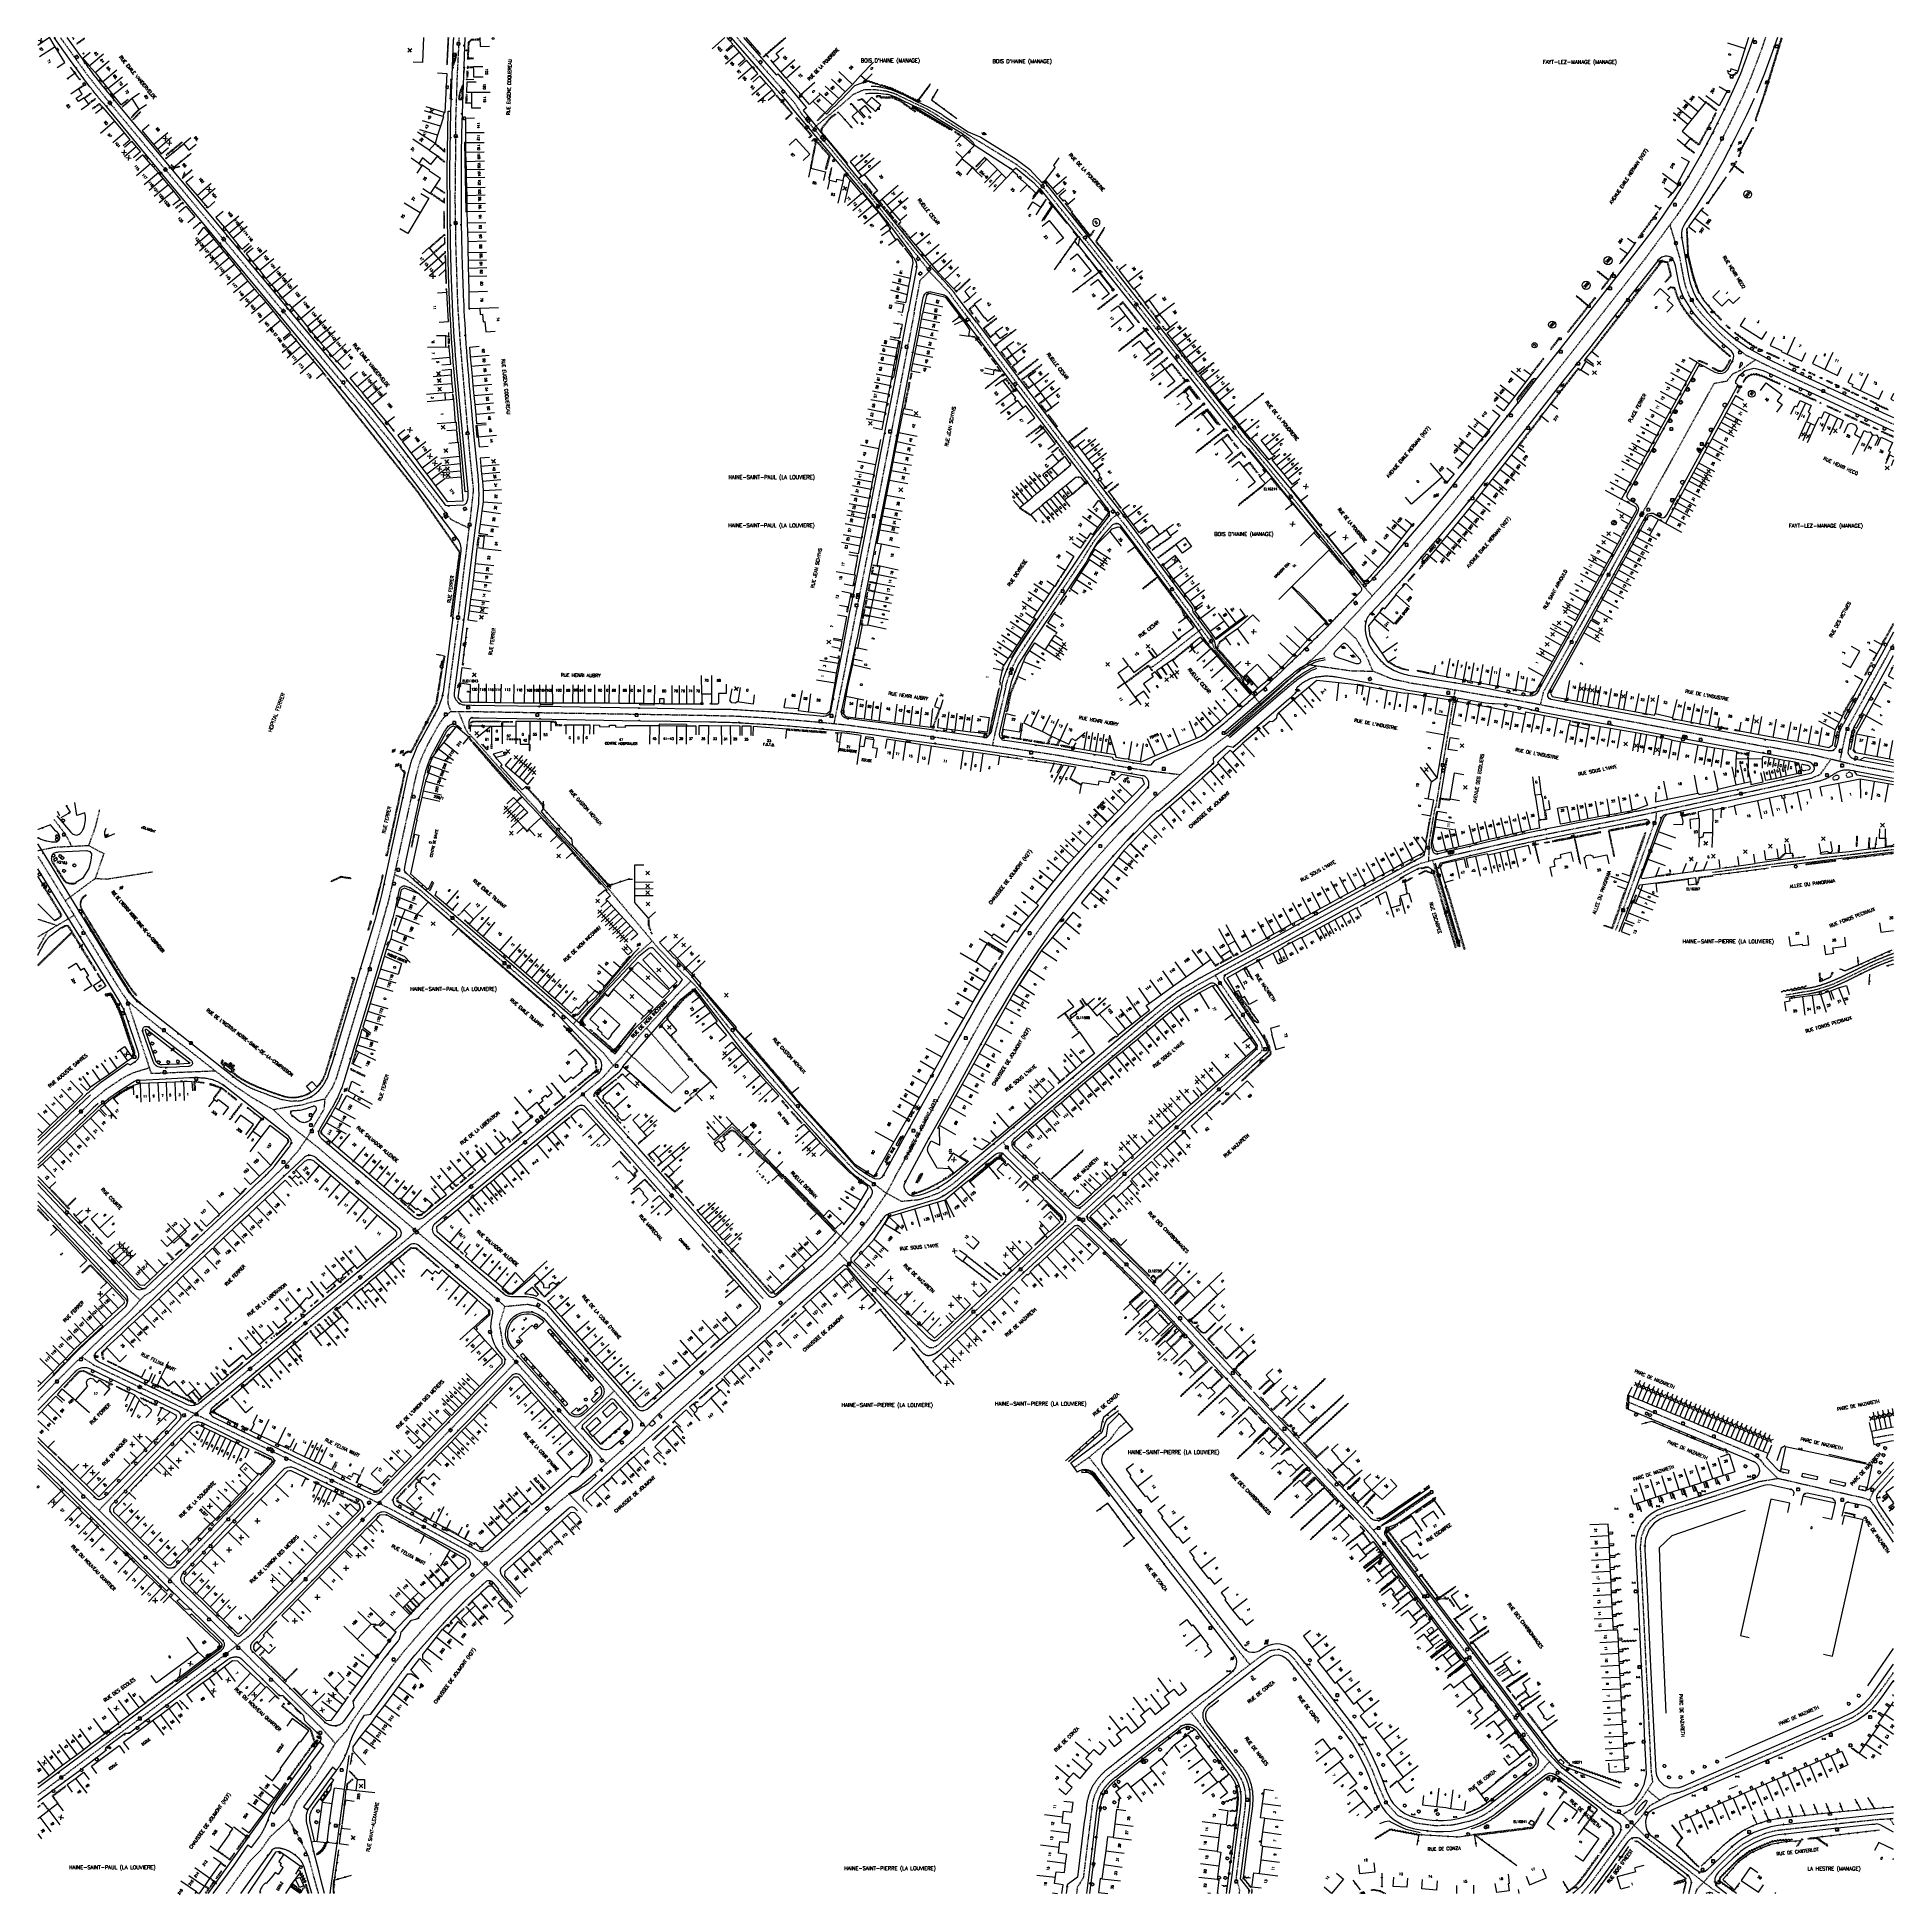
# Model space of a CAD drawing. Header units: millimetres. Extents: x 139000 to 140001, y 128999 to 130000.
import ezdxf
from ezdxf.enums import TextEntityAlignment as Align

# ---------------------------------------------------------------- set-up
doc = ezdxf.new("R2010")
doc.units = ezdxf.units.MM
doc.linetypes.add('DASHED', pattern=[0.75, 0.5, -0.25])
doc.layers.get('0').update_dxf_attribs({"linetype": 'CONTINUOUS'})
for name, color, linetype in [('W0001', 6, 'DASHED'), ('W0008', 7, 'CONTINUOUS'), ('W0017', 7, 'CONTINUOUS'), ('W0100', 7, 'CONTINUOUS'), ('W0105', 7, 'CONTINUOUS'), ('W0112', 1, 'DASHED'), ('W0211', 2, 'CONTINUOUS'), ('W0300', 7, 'CONTINUOUS'), ('W0302', 3, 'CONTINUOUS'), ('W0310', 3, 'CONTINUOUS'), ('W0322', 7, 'CONTINUOUS'), ('W0330', 7, 'CONTINUOUS'), ('W0400', 7, 'CONTINUOUS'), ('W0420', 7, 'CONTINUOUS'), ('W0430', 7, 'CONTINUOUS'), ('W0432', 7, 'CONTINUOUS'), ('W0454', 7, 'CONTINUOUS'), ('W0469', 7, 'CONTINUOUS'), ('W0471', 7, 'CONTINUOUS'), ('W0700', 7, 'CONTINUOUS'), ('W0851', 7, 'CONTINUOUS'), ('W0980', 7, 'CONTINUOUS'), ('W0984', 7, 'CONTINUOUS'), ('W0989', 7, 'CONTINUOUS'), ('W0991', 7, 'CONTINUOUS'), ('W1102', 7, 'CONTINUOUS'), ('W1471', 7, 'CONTINUOUS'), ('W1473', 7, 'CONTINUOUS'), ('W1474', 7, 'CONTINUOUS')]:
    doc.layers.add(name, color=color, linetype=linetype)
doc.styles.get("Standard").update_dxf_attribs({"font": 'romans.shx', "width": 0.85})

# ---------------------------------------------------------------- blocks, each defined once
blk = doc.blocks.new('T420')
for p, q in [((0.7, 0.7), (-0.8, 0.7)), ((-0.8, 0.7), (-0.8, -0.8)), ((0.7, 0.7), (0.7, -0.8)), ((0.7, -0.8), (-0.8, -0.8))]:
    blk.add_line(p, q)
blk.add_ellipse((0, 0), major_axis=(-0.53, 0.53), ratio=1, start_param=3.926991, end_param=10.210176)
blk = doc.blocks.new('T400')
for p, q in [((-0.15, 0.3), (0.15, 0.3)), ((-0.15, -0.25), (-0.15, 0.3)), ((-0.15, 0.15), (0.15, 0.15)), ((-0.15, 0), (0.15, 0)), ((0.15, 0.3), (0.15, -0.25)), ((-0.15, -0.15), (0.15, -0.15)), ((-0.15, -0.25), (-0.15, -0.3)), ((-0.15, -0.3), (0.15, -0.3)), ((0.15, -0.3), (0.15, -0.25))]:
    blk.add_line(p, q)
blk = doc.blocks.new('T1471')
at = {"color": 0, "linetype": 'Continuous', "flags": 128}
blk.add_lwpolyline([(-0.75, -0.5), (-0.75, 0.5), (0.75, 0.5), (0.75, -0.5), (-0.75, -0.5)], dxfattribs=at)
blk = doc.blocks.new('T469')
at = {"color": 0, "linetype": 'Continuous', "flags": 128}
for points in [[(-0.4, 0.4), (0.4, -0.4)], [(-0.4, -0.4), (0.4, 0.4)]]:
    blk.add_lwpolyline(points, dxfattribs=at)
at = {"color": 0, "linetype": 'Continuous'}
blk.add_circle((0, 0), 0.5, dxfattribs=at)
blk = doc.blocks.new('T1474')
at = {"color": 0, "linetype": 'Continuous', "flags": 128}
for points in [[(-0.8, -0.5), (-0.8, 0.5)], [(-0.8, 0), (0.7, 0)], [(0.7, 0), (0.7, -0.5), (0.7, 0.5)]]:
    blk.add_lwpolyline(points, dxfattribs=at)
blk = doc.blocks.new('T300')
for p, q in [((-0.8, 0.5), (-0.9, 0.3)), ((-0.9, 0.3), (-0.9, 0.2)), ((-0.9, 0.2), (-0.7, 0.1)), ((-0.7, 0.6), (-0.8, 0.5)), ((-0.8, -0.1), (-0.7, 0.1)), ((-0.6, 0.7), (-0.7, 0.6)), ((-0.7, 0.1), (-0.7, 0.1)), ((-0.5, 0.7), (-0.6, 0.7)), ((-0.3, 0.6), (-0.5, 0.7)), ((-0.3, 0.6), (-0.2, 0.7)), ((-0.2, 0.6), (-0.3, 0.6)), ((-0.2, 0.7), (-0.1, 0.8)), ((-0.1, 0.8), (0.1, 0.8)), ((0.1, 0.8), (0.2, 0.7)), ((0.2, 0.7), (0.3, 0.6)), ((0.3, 0.6), (0.4, 0.5)), ((0.5, 0.5), (0.3, 0.5)), ((0.4, 0.5), (0.4, 0.5)), ((0.6, 0.4), (0.5, 0.5)), ((0.6, 0.4), (0.7, 0.3)), ((0.7, 0.3), (0.7, 0.2)), ((0.7, 0.2), (0.7, 0.1)), ((0.7, 0.1), (0.7, -0.2)), ((-0.8, -0.2), (-0.8, -0.1)), ((-0.7, -0.3), (-0.8, -0.2)), ((-0.8, -0.2), (-0.8, -0.2)), ((-0.7, -0.4), (-0.7, -0.3)), ((-0.5, -0.5), (-0.7, -0.4)), ((-0.4, -0.5), (-0.5, -0.5)), ((-0.4, -0.5), (-0.3, -0.5)), ((-0.3, -0.5), (-0.3, -0.4)), ((-0.3, -0.6), (-0.3, -0.5)), ((-0.3, -0.5), (-0.3, -0.5)), ((-0.2, -0.7), (-0.3, -0.6)), ((-0.1, -0.8), (-0.2, -0.7)), ((0.1, -0.8), (-0.1, -0.8)), ((0.2, -0.7), (0.1, -0.8)), ((0.3, -0.5), (0.2, -0.5)), ((0.3, -0.6), (0.2, -0.7)), ((0.2, -0.7), (0.2, -0.7)), ((0.5, -0.4), (0.3, -0.5)), ((0.3, -0.5), (0.3, -0.6)), ((0.3, -0.5), (0.3, -0.5)), ((0.6, -0.3), (0.5, -0.4)), ((0.7, -0.2), (0.6, -0.3)), ((0.6, -0.3), (0.6, -0.3))]:
    blk.add_line(p, q)
blk = doc.blocks.new('t322o')
at = {"color": 0, "linetype": 'Continuous'}
for radius in [0.25, 0.15]:
    blk.add_circle((0, 0), radius, dxfattribs=at)
blk = doc.blocks.new('t310o')
at = {"color": 0, "linetype": 'Continuous'}
for centre, start, end in [((-0.5, 0.4), 216.8699, 323.1304), ((0.5, -0.4), 36.8699, 143.1303)]:
    blk.add_arc(centre, 0.625, start, end, dxfattribs=at)
blk = doc.blocks.new('T471')
for p, q in [((-0.333334, 0.333334), (-0.333334, -0.333334)), ((-0.333334, 0.333334), (0.333334, 0.333334)), ((-0.333334, 0), (0, 0)), ((0.500001, 0.500001), (1.000002, 1.000002)), ((-0.500001, -0.500001), (-1.000002, -1.000002)), ((-0.333334, -0.333334), (0.333334, -0.333334))]:
    blk.add_line(p, q)
blk.add_ellipse((0, 0), major_axis=(0.471405, 0.471405), ratio=1, start_param=5.4977871438, end_param=11.780972451)
blk = doc.blocks.new('t330o')
at = {"color": 0, "linetype": 'Continuous'}
for p, q in [((0.25, -0.25), (-0.25, 0.25)), ((-0.25, -0.25), (0.25, 0.25)), ((-0.25, 0.25), (-0.25, -0.25)), ((0.25, 0.25), (-0.25, 0.25)), ((0.25, -0.25), (0.25, 0.25)), ((-0.25, -0.25), (0.25, -0.25)), ((-0.25, -0.25), (-0.25, -0.25))]:
    blk.add_line(p, q, dxfattribs=at)
blk = doc.blocks.new('t112o')
at = {"color": 0, "linetype": 'Continuous'}
for p, q in [((-0.5, 0.5), (0.5, 0.5)), ((-0.5, -0.5), (-0.5, 0.5)), ((0.5, 0.5), (0.5, -0.5)), ((0.5, -0.5), (-0.5, -0.5))]:
    blk.add_line(p, q, dxfattribs=at)
blk = doc.blocks.new('t991o')
at = {"color": 0, "linetype": 'Continuous'}
for p, q in [((-1, 1), (1, -1)), ((-1, -1), (1, 1))]:
    blk.add_line(p, q, dxfattribs=at)
blk = doc.blocks.new('t211o')
at = {"color": 0, "linetype": 'Continuous'}
for p, q in [((-0.3, 0.5), (-0.3, 0)), ((0, 1), (0, 0)), ((0.3, 0.5), (0.3, 0))]:
    blk.add_line(p, q, dxfattribs=at)
blk = doc.blocks.new('T1473')
at = {"color": 0, "linetype": 'Continuous', "const_width": 0.5, "flags": 128}
blk.add_lwpolyline([(-0.25, 0, 1), (0.25, 0, 1)], format="xyb", close=True, dxfattribs=at)
blk = doc.blocks.new('t105o')
for p, q in [((-0.5, 0), (0.5, 0)), ((0.5, 0), (0.2, 0.1)), ((0.5, 0), (0.2, -0.1))]:
    blk.add_line(p, q)
blk = doc.blocks.new('T454')
for p, q in [((-0.25, 0.25), (0.25, -0.25)), ((-0.25, -0.25), (0.25, 0.25)), ((0.75, 0.75), (0.375, 0.375)), ((-0.375, -0.375), (-0.75, -0.75))]:
    blk.add_line(p, q)
blk.add_ellipse((0, 0), major_axis=(0.354, 0.354), ratio=1, start_param=5.49778714, end_param=11.78097245)
blk = doc.blocks.new('T430')
at = {"flags": 128}
for points in [[(0.8, 0.8), (-0.8, 0.8)], [(-0.8, 0.8), (-0.8, 0)], [(0.8, 0.8), (-0.8, 0)], [(-0.8, 0), (0.8, 0)], [(-0.4, 2.1), (0.4, 2.1)], [(-0.4, 2.1), (-0.4, 1.3)], [(-0.4, 1.7), (0, 1.7)], [(-0.4, 1.3), (0.4, 1.3)], [(0.8, 0), (0.8, 0.8)]]:
    blk.add_lwpolyline(points, dxfattribs=at)
blk = doc.blocks.new('T851')
for p, q in [((-0.2, -0.1), (0, 0.3)), ((0, 0.3), (0.2, -0.1)), ((-0.2, -0.1), (0.2, -0.1))]:
    blk.add_line(p, q)
for major_axis in [(-0.106, 0.106), (-0.0354, 0.0354), (-0.0236, 0.0236)]:
    blk.add_ellipse((0, 0), major_axis=major_axis, ratio=1, start_param=3.926991, end_param=10.210176)
blk = doc.blocks.new('T432')
at = {"flags": 128}
for points in [[(0.8, 0.8), (-0.8, 0.8)], [(-0.8, 0.8), (-0.8, 0)], [(0.8, 0.8), (-0.8, 0)], [(-0.8, 0), (0.8, 0)], [(-0.4, 2.1), (0.4, 2.1)], [(-0.4, 2.1), (-0.4, 1.3)], [(-0.4, 1.3), (0.4, 1.3)], [(0, 1.7), (0.4, 1.7)], [(0.4, 1.3), (0.4, 1.7)], [(0.8, 0), (0.8, 0.8)]]:
    blk.add_lwpolyline(points, dxfattribs=at)

msp = doc.modelspace()

# ---------------------------------------------------------------- linework, layer by layer
at = {"layer": 'W0001'}
for p, q in [((139806.7, 129816.3), (139797.4, 129804.5)), ((139453.1, 129371), (139457.3, 129377.2)), ((139055.1, 129319.6), (139055.1, 129319.7)), ((139867.3, 129055.8), (139874, 129050.2)), ((139915.9, 129058), (139911.4, 129056.1)), ((139998, 129040.3), (140000, 129036.9))]:
    msp.add_line(p, q, dxfattribs=at)
at = {"layer": 'W0001', "flags": 128}
for points in [[(139012.1, 130000), (139026.6, 129979.9), (139036.3, 129967.7), (139090.1, 129903.2), (139160.5, 129818.3), (139175.7, 129799.9), (139190.8, 129781.4), (139222.5, 129740.4), (139232.4, 129735.7)], [(139226.5, 129687.1), (139233.1, 129741), (139234.8, 129756.3), (139232.8, 129775.6), (139227.8, 129833.8), (139226.3, 129856.3), (139225.3, 129887.8), (139224.9, 129912.8), (139225.2, 129940.6), (139225.3, 129957.3), (139226.1, 129980.4), (139227.1, 130000)], [(139376.7, 130000), (139407.9, 129964.6), (139411.5, 129958.9), (139437.6, 129927.6), (139450.3, 129912.2), (139481, 129873.3), (139491, 129862.6), (139494.8, 129857.4), (139531, 129809.2), (139566.2, 129762.9), (139593.6, 129727)], [(139719, 129699.1), (139712.2, 129707), (139700.5, 129721.7), (139683.5, 129742.9), (139672.7, 129756.2), (139663.2, 129768), (139653.3, 129780), (139649.4, 129784), (139645.7, 129788.9), (139626.3, 129813.4), (139609.4, 129834.5), (139586.3, 129863.7), (139560.4, 129896.3), (139542.8, 129918.2), (139536.6, 129924.1), (139532.6, 129927.7), (139526.7, 129932), (139502, 129947.2), (139489.6, 129955), (139483.1, 129959.1), (139478.5, 129961.8), (139474.5, 129963.6), (139466.4, 129967.5), (139461.3, 129969.9), (139457.4, 129971), (139450.8, 129971.9), (139445, 129971.8), (139439.3, 129969.3), (139433.4, 129964.1), (139425.9, 129957.8), (139417.9, 129951.1)], [(139472.2, 129851.8), (139475.5, 129869.4), (139480.5, 129874)], [(139572.6, 129733.2), (139578.7, 129740.8), (139581.5, 129743)], [(139593.6, 129727), (139621.6, 129688.8), (139627.5, 129680.6), (139632.9, 129673.3), (139634.1, 129670.4), (139635.2, 129669), (139646.6, 129656.1), (139648.8, 129652.7), (139659.4, 129640.2)], [(139641.9, 129624.7), (139692.2, 129670.2), (139711.1, 129690.4), (139731.4, 129712.7)], [(139226.5, 129687.1), (139220.9, 129644.9), (139221, 129640.7), (139222.5, 129636.8), (139218.7, 129633.6), (139215.8, 129629.5), (139209.9, 129618.9), (139206.5, 129611.5), (139205.1, 129607.6), (139203.7, 129602.3), (139202.6, 129597.3), (139193.3, 129554.7), (139190.8, 129543.2), (139188.6, 129533.9), (139180.6, 129505.5), (139174.9, 129486.5), (139164.9, 129453)], [(139683.5, 129662.3), (139707.9, 129658.8), (139719.4, 129658.6), (139715.9, 129666.9), (139710.5, 129675.9), (139703.6, 129682.4)], [(139435.8, 129664.5), (139428.9, 129630.3)], [(139738.3, 129652.5), (139730, 129654.2), (139719.4, 129658.6)], [(139514.4, 129618.6), (139521.7, 129650.2)], [(139222.5, 129636.8), (139232, 129636.9), (139280.3, 129636.1), (139332.3, 129635.3), (139359.9, 129634.8), (139376.8, 129634.4), (139393.6, 129633.4), (139407.7, 129632.3), (139421.7, 129631.1), (139435.3, 129629.7), (139454.4, 129627.2), (139473.6, 129624.5), (139507.6, 129619.6), (139520.3, 129617.8), (139548.7, 129613.5), (139580.2, 129607.9), (139596.4, 129605.2), (139615.6, 129602.9)], [(139226.6, 129636.9), (139230.4, 129627.4), (139230.4, 129627.4), (139231.7, 129625.3), (139232.6, 129624.4)], [(139983.8, 129643.8), (139979.4, 129635.7), (139976.4, 129630.3), (139974.3, 129625.9), (139973.1, 129620.6), (139970.9, 129609.9)], [(139641.9, 129624.7), (139631.1, 129616.7), (139600.2, 129589.1), (139582.8, 129571.3)], [(140000, 129604.1), (139980.1, 129607.7), (139958.4, 129613), (139932.6, 129617.8)], [(139484.7, 129377.1), (139488.7, 129379.4), (139493, 129382.3), (139501.5, 129389.4), (139524.8, 129408.8), (139562.5, 129440.4), (139592.1, 129465.2), (139599.9, 129471.7), (139607.8, 129478.2), (139614.6, 129483.2), (139625.2, 129489.7), (139641.2, 129498.5), (139686.9, 129523.5), (139718.6, 129540.8), (139732, 129548.2), (139740.4, 129552.9), (139745.1, 129555.1), (139758, 129558.5), (139803.4, 129568.9), (139852.9, 129578.7), (139912.3, 129591.5), (139924.9, 129594.2), (139955.6, 129600.9), (139960.5, 129603), (139966.2, 129611.1)], [(139008.5, 129578.9), (139014.8, 129570.8), (139018.1, 129564.3)], [(139033.1, 129583.8), (139030.9, 129574.5), (139027.3, 129564.7)], [(139752.9, 129585.1), (139752.2, 129581.8), (139749.5, 129565.6), (139749.4, 129556.2)], [(139872.1, 129582.9), (139871.8, 129579), (139869.1, 129571.5), (139850.2, 129519)], [(139000, 129561.9), (139009, 129563.8), (139027.3, 129564.7)], [(139000, 129558.8), (139005.2, 129550.4), (139024.3, 129519.3), (139032.7, 129505.5), (139039, 129495.2), (139044.1, 129487), (139048.3, 129480.8), (139061.7, 129469.6), (139081.2, 129454.5), (139104.3, 129436.4), (139115, 129429.1), (139126.8, 129422.4), (139136, 129413.6), (139151, 129401.9), (139151.5, 129401.5)], [(139027.3, 129564.7), (139035.5, 129560.3)], [(139035.5, 129560.3), (139030.9, 129546.9), (139037.2, 129546.6), (139061.8, 129550.5)], [(139751.4, 129556.8), (139765.3, 129510)], [(139014.7, 129534.9), (139030.9, 129546.9)], [(139208.2, 129538.8), (139206.7, 129540), (139201.2, 129544.3), (139197.9, 129546.6), (139192, 129548.9)], [(139019.5, 129527), (139005.3, 129518.5), (139000, 129515.4)], [(139000, 129525), (139010.4, 129521.6)], [(139000, 129509), (139005.3, 129518.5)], [(139942.1, 129484.2), (139951.3, 129485.8), (139956.9, 129486.7), (139962.8, 129488.4), (139967.7, 129490.2), (139972.1, 129492.2), (139977, 129494.5), (139982.4, 129497.2), (139988.2, 129500), (139993.3, 129502.2), (139998.7, 129504.3), (140000, 129504.7)], [(139648.7, 129473.8), (139634.4, 129494.7)], [(139095.7, 129443.1), (139061.2, 129441.7), (139048.3, 129480.8)], [(139166.8, 129459.4), (139163.8, 129449.2), (139160.6, 129438.8), (139158.5, 129434.1), (139154.6, 129428.1)], [(139060.1, 129444.8), (139051, 129442), (139045.2, 129439), (139036.5, 129433.1), (139030.2, 129427.9)], [(139298.2, 129434.4), (139210.9, 129362.6), (139197.5, 129351.3), (139090.4, 129263), (139079.2, 129253.6), (139069.8, 129244.2)], [(139126.8, 129422.4), (139137.6, 129424.3), (139142.4, 129424.9), (139145.8, 129426), (139154.6, 129428.1), (139154.1, 129422.5), (139144.8, 129406.8), (139139.8, 129399.6), (139133.1, 129392.1), (139121.9, 129381.3)], [(139390.9, 129320.3), (139293.5, 129430.6)], [(139364.8, 129403.6), (139364.6, 129404.8), (139374, 129413.1), (139376.4, 129411.3), (139379.9, 129407.8), (139386.4, 129401.1), (139387.3, 129400.3), (139394, 129393.8), (139401.9, 129385.7), (139414.9, 129372.4), (139436.7, 129350)], [(139251.7, 129316.3), (139209.3, 129352.3), (139199, 129361), (139151.5, 129401.4)], [(139844.1, 129047.2), (139825.2, 129061.6), (139818.8, 129066.5), (139810.3, 129075.5), (139798.9, 129090.6), (139777.8, 129118.7), (139744.8, 129162.8), (139731.8, 129180.1), (139724.3, 129190), (139716, 129200.1), (139705, 129212.1), (139649.4, 129272), (139622.6, 129301.1), (139601.5, 129323.8), (139573.3, 129351.8), (139554.1, 129370), (139524.1, 129398.9), (139520.1, 129404.9)], [(139534.3, 129340.7), (139553.4, 129358.4), (139566.5, 129370.1), (139581.5, 129383.7)], [(139227.9, 129163.7), (139236.8, 129171.8), (139246.6, 129180.6), (139282, 129211.9), (139294.6, 129221.3), (139313, 129237.4), (139323.2, 129246.4), (139333.2, 129257.1), (139372.1, 129291.4), (139421.1, 129334.6), (139428.3, 129341.3), (139435.9, 129349.1), (139442.2, 129356.2), (139447.8, 129363.4), (139453.1, 129371)], [(139444.7, 129330.8), (139431.9, 129345)], [(139444.7, 129330.8), (139450.9, 129324.5), (139458.6, 129316.5), (139467.3, 129307.1), (139476, 129297.8), (139478.3, 129295.5), (139480.3, 129294.1), (139482.8, 129294.2), (139485.1, 129295.6), (139488.9, 129298.9), (139498.1, 129307.4), (139508.3, 129316.8), (139517.6, 129325.4), (139524.2, 129331.4), (139529.5, 129336.4), (139532.3, 129338.9), (139534.3, 129340.7)], [(139306.4, 129231.6), (139252.4, 129292.2), (139250.8, 129294.2), (139249.9, 129300.4), (139248.8, 129306.7), (139251.7, 129316.3)], [(139251.7, 129316.3), (139263.8, 129317.5), (139268.7, 129316.4), (139273.7, 129313), (139275.8, 129310.5), (139327.6, 129251.2)], [(139169.7, 129195.9), (139178.9, 129205.3), (139189.2, 129215.9), (139257.6, 129286.4)], [(139258.1, 129157), (139247.9, 129169.1), (139233.6, 129183.4), (139192.8, 129205.7), (139173.2, 129215.4), (139096.9, 129252.4), (139040.2, 129279.8)], [(139310.6, 129270.7), (139289.1, 129250.9)], [(139160.3, 129080.8), (139153.5, 129088.5), (139147.9, 129093.9), (139129.8, 129111.7), (139115.5, 129125.5), (139100.9, 129139.9), (139078.2, 129161.9), (139063.9, 129176), (139053.1, 129186.6), (139040.6, 129198.9), (139017.6, 129221.4), (139002.3, 129236.4)], [(139069.8, 129244.2), (139032.9, 129206.4)], [(139116.1, 129215.8), (139070.9, 129169.1)], [(139719.6, 129195.8), (139730.7, 129201.6), (139751.3, 129215.8)], [(139295.9, 129205.3), (139286.3, 129215)], [(139000, 129053), (139009.5, 129060.1), (139055.9, 129095), (139100.2, 129128.1), (139114.8, 129139.6), (139139.2, 129164.5), (139169.7, 129195.9)], [(139101.7, 129000), (139114.5, 129017.7), (139120, 129023.1), (139125.3, 129030.6), (139135.2, 129039.7), (139139.3, 129049.2), (139149.4, 129063), (139154.9, 129071.7), (139160.3, 129080.8), (139166.4, 129087.8), (139169.2, 129092.4), (139172.3, 129097), (139180.1, 129107.7), (139188.9, 129119.7), (139197.7, 129131), (139209.7, 129144.8), (139218.9, 129154.7), (139227.8, 129163.7)], [(139630.8, 129105.6), (139614, 129092.4), (139587.1, 129071.5), (139579.8, 129065.8), (139576.3, 129063), (139573.9, 129060.5), (139571.7, 129057.6), (139569.3, 129052.7), (139568.3, 129049), (139567.5, 129042.5), (139563.3, 129008.4), (139560.1, 129003.3), (139559.7, 129000)], [(139621.1, 129098), (139643.4, 129069.2), (139646.4, 129065.1), (139649.2, 129060.1), (139650.5, 129054.9), (139650.8, 129051.2), (139650.4, 129045.9), (139649.7, 129040.5), (139645.6, 129008.2), (139647.5, 129002), (139647.3, 129000)], [(139770.8, 129038.7), (139775.3, 129040.3), (139778.9, 129042.1), (139782.6, 129044.4), (139794.4, 129053.5), (139809.9, 129065.6), (139814.5, 129071)], [(139135.2, 129039.7), (139139.7, 129031.9), (139145.5, 129020.5), (139148.4, 129009.6), (139151.1, 129000)]]:
    msp.add_lwpolyline(points, dxfattribs=at)
at = {"layer": 'W0001'}
for points in [[(139930.9, 130000), (139928.5, 129992.9), (139923.2, 129978.8), (139918.5, 129967.9), (139912.5, 129955.2), (139906, 129942.4), (139900.5, 129932.2), (139896.3, 129924.8), (139891.4, 129916.7), (139888.4, 129911.9), (139883.9, 129905.2), (139866.1, 129880.9), (139856.5, 129868.6), (139843, 129851.4), (139832.5, 129838), (139826.2, 129830), (139816.6, 129817.8), (139806, 129804.4), (139778.9, 129769.9), (139762.1, 129748.8), (139749.8, 129734.2), (139731.4, 129712.7), (139731.4, 129712.7)], [(139879.4, 129899.1), (139884.6, 129881.6), (139885.9, 129874.7), (139886.8, 129870), (139888.1, 129865), (139889.8, 129860.7), (139893.3, 129855.1), (139897, 129850.4), (139902.7, 129844.3), (139907.2, 129840), (139912.1, 129835.7), (139920.1, 129829.1), (139930.7, 129823.9), (139942.5, 129818.3), (139959.4, 129810.5), (139977.1, 129802.2), (139996.1, 129793.4), (140000, 129791.6)], [(139472.2, 129851.8), (139463.1, 129804.4), (139453.8, 129756.3), (139445, 129711.5), (139435.7, 129664.6)], [(139925.6, 129826.4), (139919.7, 129822.3), (139917.6, 129820.7), (139913.2, 129818.7), (139910.1, 129814.8), (139903.1, 129813.5), (139868.9, 129751.6), (139863.4, 129741.6), (139849, 129715.5), (139839.6, 129698.6), (139833.9, 129688.2), (139823.6, 129669.6), (139815.7, 129655.4), (139811.2, 129647.2), (139809.6, 129640.6)], [(139521.5, 129650.2), (139522.4, 129653.5), (139523.5, 129656.6), (139524.9, 129660), (139525.5, 129661.5), (139527.3, 129665), (139528.8, 129667.6), (139531.5, 129671.7), (139534.8, 129676.7), (139540.7, 129685.5), (139547.1, 129695.1), (139554.1, 129705.6), (139558.4, 129712), (139562.1, 129717.5), (139565.1, 129722.3), (139567.5, 129726.2), (139570, 129729.9), (139572.6, 129733.2)], [(139627, 129681.3), (139603.8, 129663.2), (139600, 129660.5)], [(139983.8, 129643.8), (139991.5, 129657.9), (139996.5, 129667), (140000, 129673.3)], [(139738.3, 129652.5), (139763.8, 129648.5), (139773.3, 129646.8), (139783.4, 129645.1), (139791.6, 129643.9), (139796.8, 129643), (139803.9, 129641.7), (139819.4, 129638.7), (139843.3, 129634.3), (139872, 129629), (139892.6, 129625.1), (139932.5, 129617.7)], [(139753.3, 129585), (139756, 129601.2), (139763.8, 129648.5)], [(139232.7, 129624.5), (139235.9, 129621), (139248.6, 129606.5), (139258.3, 129595.6), (139270.6, 129582.1), (139281.3, 129570.3), (139285.9, 129565.4), (139290.4, 129560.5), (139294, 129556.6), (139299, 129550.9), (139303.2, 129546.1), (139307.7, 129541), (139327.3, 129517.7), (139334.1, 129509.5), (139349.1, 129494.2), (139351.8, 129491.5)], [(139208.1, 129538.8), (139222.2, 129526.6), (139235.6, 129514.9), (139247.1, 129505), (139257.9, 129495.7), (139269.4, 129485.7), (139278.9, 129477.5), (139284.6, 129472.1), (139292.3, 129464.8), (139304.9, 129452.7), (139310.1, 129446.2), (139314, 129449.9), (139323.9, 129462), (139330.2, 129468.9), (139344.4, 129484.2), (139351.8, 129491.5), (139355.1, 129488.2), (139364, 129477.1), (139370.9, 129468.3), (139381.3, 129455.7), (139400, 129434), (139411.8, 129420.6), (139425, 129405.9), (139437.1, 129392.7), (139439, 129390.7), (139440.9, 129389), (139442.6, 129387.7), (139444.8, 129386.2), (139447.5, 129384.4), (139449.2, 129383.4), (139457.3, 129377.2), (139462.5, 129387.1), (139470.1, 129400.8), (139478.3, 129415.8), (139491.3, 129439.3), (139500.8, 129456.6), (139509.7, 129472.7), (139514.7, 129481.3), (139519.8, 129489.8), (139525, 129498.2), (139529.9, 129505.6), (139535.2, 129513.2), (139539.8, 129519.7), (139545.1, 129526.8), (139550.5, 129533.8), (139557.8, 129542.9), (139564.6, 129551.1), (139570.5, 129557.9), (139577.8, 129566.1), (139586.2, 129575.2)], [(139902.3, 129550.2), (139918.5, 129552.4), (139935.7, 129554.8), (139962.2, 129558.2), (139978.5, 129560), (140000, 129562.6)], [(139288.4, 129468.4), (139303.4, 129484.5), (139311.7, 129493.7), (139322, 129505.3), (139331, 129513.2)], [(139317.2, 129453.9), (139341.4, 129431.3), (139350.7, 129440), (139328, 129466.4)], [(139581.4, 129383.8), (139596.6, 129397.4), (139610.8, 129410.1), (139632.1, 129429.2), (139657, 129451.6), (139658.4, 129452.8), (139659.6, 129454.1), (139659.9, 129455.6), (139659.4, 129457.4), (139658.7, 129459), (139655.7, 129463.5), (139648.7, 129473.8)], [(139310.1, 129446.2), (139304.9, 129440.1), (139302.6, 129438), (139298.2, 129434.4)], [(139030.2, 129427.9), (139024.6, 129422.5), (139011, 129409.5), (139000.7, 129399.6), (139000, 129398.9)], [(139000, 129377.5), (139002.3, 129375.1), (139012.1, 129364.6), (139024.5, 129351.6), (139034.7, 129340.7), (139045.8, 129329), (139050.3, 129324.2), (139055.1, 129319.7), (139057.8, 129322.3), (139061.1, 129324.3), (139068.9, 129331.5), (139077.2, 129339.4), (139086.6, 129348.2), (139095.8, 129356.8), (139104.8, 129365.2), (139114.4, 129374.2), (139121.9, 129381.3)], [(139484.9, 129377.2), (139480.2, 129375.4), (139474.7, 129373.7), (139465.5, 129372.8), (139457.3, 129377.2)], [(139055.1, 129319.6), (139049.4, 129313.3), (139042.9, 129307.3), (139035.4, 129300.4), (139028, 129293.2), (139019.2, 129285), (139013.2, 129279), (139002, 129267.5), (139000, 129265.4)], [(139023.6, 129289.1), (139030.3, 129284.7), (139037.7, 129281), (139040.2, 129279.8)], [(140000, 129193.7), (139990.1, 129208.1), (139987, 129211.9), (139983.9, 129213), (139967.3, 129216.7), (139937.8, 129223.5), (139930.7, 129230.4), (139928.6, 129233.2), (139923.6, 129236.8), (139887.1, 129252.1), (139857.1, 129264.7)], [(139558.5, 129229.5), (139566.4, 129235), (139577.7, 129244.4), (139582.5, 129250.9), (139586.4, 129254.2)], [(139988.7, 129245.4), (139994, 129246.4), (140000, 129247.4)], [(139002.3, 129236.4), (139000, 129238.6)], [(139653.1, 129123.3), (139645.6, 129132.5), (139612.4, 129175.4), (139571.9, 129228), (139566.4, 129235)], [(140000, 129228.6), (139992.2, 129220), (139988.7, 129216), (139987, 129211.9)], [(139937.8, 129223.5), (139927.1, 129221.7), (139877.2, 129205.5), (139872.3, 129203.4), (139868.7, 129200.6), (139865.9, 129197.1), (139864, 129192.1), (139863.4, 129186.4), (139865, 129153.6), (139867.8, 129096.7)], [(139770.6, 129038.7), (139762.1, 129036.7), (139752.9, 129036.4), (139742.5, 129037.8), (139733, 129041.8), (139726.4, 129049), (139722.3, 129058.2), (139719, 129066.6), (139714.8, 129075.5), (139707.8, 129086.5), (139690.9, 129108.4), (139676.8, 129126.6), (139673.7, 129129.6), (139668.8, 129131.5), (139663.8, 129130.7), (139659, 129127.8), (139647.2, 129118.8), (139630.8, 129105.6)], [(139912.3, 129066.2), (139941.7, 129079), (139970.3, 129091.4), (139978.2, 129095), (139983, 129098.2), (139987.2, 129102), (139993.1, 129109.4), (140000, 129119.1)], [(139867.8, 129096.8), (139869, 129071.3), (139869.3, 129065.4), (139870.1, 129060), (139864.6, 129051.6), (139861.8, 129048.5), (139859.2, 129045.7), (139853.9, 129042.4), (139850.2, 129043.5), (139846.6, 129045.4), (139844.1, 129047.1)], [(139912.3, 129066.2), (139887.8, 129055.6), (139884.2, 129054.3), (139879.6, 129053.2), (139868.4, 129047.1), (139866.4, 129044.6), (139864, 129041.3), (139855.4, 129031), (139854.1, 129029.3), (139845.5, 129017.5)], [(139853.9, 129042.4), (139863.8, 129033.2), (139866.6, 129030.2), (139888.2, 129013.5), (139891.6, 129010.7), (139902.4, 129002.4), (139905.8, 129000.4), (139906.4, 129000)], [(139893.3, 129000), (139893.9, 129002), (139901.7, 129010.6), (139904.5, 129013.8), (139908.8, 129018), (139914, 129022.8), (139919.3, 129026.9), (139924.4, 129029.7), (139930.9, 129032.4), (139934.8, 129033.5), (139938.7, 129034.2), (139947.7, 129035.2), (139962.4, 129036.8), (139990.3, 129039.8), (140000, 129040.4)], [(139845.5, 129017.5), (139837.2, 129006.1), (139832.5, 129000.6), (139831.7, 129000)]]:
    msp.add_lwpolyline(points, dxfattribs=at)
at = {"layer": 'W0008'}
for p, q in [((139917.6, 129980.7), (139924.7, 130000)), ((139970.5, 129801.7), (140000, 129787.9)), ((140000, 129564.1), (139999.9, 129564.1)), ((139950.6, 129224.6), (139951, 129226.4)), ((139907.8, 129001.5), (139910, 129000))]:
    msp.add_line(p, q, dxfattribs=at)
at = {"layer": 'W0008', "flags": 128}
for points in [[(139223.6, 129687.6), (139228.1, 129723.2, 0.101865), (139227.7, 129726.9, 0.093274), (139225.9, 129730.3), (139225.9, 129730.3), (139187.1, 129781.3, 0.001669), (139180.6, 129789.6, 0.002281), (139171.6, 129800.8, 0.003043), (139162.9, 129811.1), (139111.7, 129872.7), (139057.5, 129937.9), (139036.9, 129962.9), (139032.7, 129967.6, -0.005117), (139028.8, 129972.5, -0.00797), (139023, 129980.2), (139017.1, 129988.4), (139008.8, 130000)], [(139015.6, 130000), (139024, 129988.3, 0.007029), (139028.8, 129981.6, 0.01358), (139038.8, 129969.1), (139067.8, 129934.2), (139121.9, 129869.3), (139166.5, 129815.6), (139166.5, 129815.6), (139172.9, 129807.9, -0.002086), (139178.9, 129800.6, -0.002413), (139185.8, 129792.1, -0.006404), (139194.7, 129780.6), (139218.9, 129748.9, 0.107309), (139219.9, 129748.1, 0.111215), (139221.1, 129747.8), (139229.6, 129748.3, 0.106949), (139231, 129749.2, 0.125587), (139231.8, 129753.4), (139231.8, 129755.4), (139230.2, 129755.3), (139225.5, 129806.1), (139224.1, 129821.7, -0.006959), (139222.3, 129848.4, -0.009306), (139221, 129884.3, -0.014043), (139220.9, 129886.1), (139220.5, 129928.5), (139221, 129960.4), (139222.5, 129960.4), (139224, 129998.7, 0.000494), (139224.1, 130000)], [(139230, 130000), (139228.4, 129954, 0.001403), (139228.1, 129937.5, 0.001515), (139228, 129919.7, 0.00449), (139228.2, 129894.4, 0.007311), (139229.6, 129853.2, 0.008522), (139231.5, 129823.9, 0.002899), (139233.5, 129800.6), (139234.7, 129786.4), (139236.9, 129765.5, -0.01247), (139237.3, 129760.6, -0.029833), (139237.4, 129748.8), (139235.6, 129736), (139229.5, 129686.6)], [(139505.1, 129941.7, 0.025182), (139504.4, 129942.8, 0.04267), (139503.9, 129943.5, 0.003955), (139502.9, 129944.5, 0.016455), (139502.6, 129944.7, 0.01097), (139501.6, 129945.7, 0.012821), (139500.6, 129946.4, 0.008803), (139498.9, 129947.6, 0.014732), (139497.9, 129948.3), (139487.1, 129954.7), (139479.3, 129959.6, 0.020154), (139477.8, 129960.5, 0.012343), (139475.2, 129961.8, 0.012781), (139473.2, 129962.6, -0.018461), (139471.9, 129963.2), (139464.9, 129966.6, 0.008756), (139462.8, 129967.6, 0.008906), (139460.7, 129968.5, 0.027022), (139459.8, 129968.8, 0.013575), (139458.1, 129969.3, 0.032706), (139457.1, 129969.4, 0.006146), (139451.5, 129969.9, 0.028645), (139449.5, 129969.9, 0.016038), (139445.9, 129969.6)], [(139449, 129973.9, -0.015683), (139452.2, 129973.7, -0.027964), (139454, 129973.4, -0.004004), (139458.2, 129972.4, -0.019173), (139459.1, 129972.2, -0.015504), (139460.2, 129971.8, -0.003457), (139464.8, 129969.9, -0.018525), (139466.2, 129969.3), (139468.9, 129967.9), (139473.8, 129965.3, -0.008065), (139476.6, 129964.2, -0.017351), (139477.8, 129963.6, -0.001536), (139482.4, 129961.3, -0.010332), (139483.1, 129960.9, -0.006197), (139486.3, 129959.1, -0.012224), (139487.8, 129958.1), (139501.2, 129949.2), (139508.2, 129946.3), (139512.9, 129943.3), (139527.1, 129934.5), (139534.4, 129929.1), (139541.1, 129921.8)], [(139231.8, 129755.4), (139227, 129806.2), (139225.6, 129821.8, -0.006958), (139223.8, 129848.5, -0.009317), (139222.5, 129884.3, -0.01433), (139222.4, 129886.1), (139222, 129928.5), (139222.5, 129960.4)], [(139539.8, 129918.5, -0.00252), (139539, 129919.3, -0.00498), (139538.5, 129919.7, -0.001907), (139537.5, 129920.8, 0.006712), (139537.2, 129921.2, 0.013315), (139536.4, 129921.9, 0.011732), (139535.5, 129922.7), (139526.9, 129929.7), (139525.5, 129928.3), (139505.1, 129941.7)], [(139661.8, 129766.3), (139651.5, 129779.1), (139650.4, 129780, -0.017925), (139650, 129780.4, -0.001638), (139648.2, 129782.5, -0.013498), (139648, 129782.7, -0.000848), (139646.9, 129784.1, -0.001367), (139646.2, 129784.9), (139644.4, 129787.1), (139620.3, 129817.6), (139614.1, 129825.4), (139590.3, 129855.4), (139576.9, 129872.3), (139561.4, 129892), (139551, 129904.9), (139542.1, 129916.2), (139540.9, 129917.6), (139540, 129918.7), (139539.8, 129918.5)], [(139456.8, 129901.8), (139458, 129900.2, -0.001978), (139458.8, 129899.2, -0.003534), (139459.3, 129898.6, -0.005998), (139459.8, 129897.9, 0.004448), (139460.5, 129897), (139470.7, 129883.1, -0.006401), (139471.2, 129882.4, -0.003293), (139472.1, 129881.1, -0.040349), (139472.6, 129880.2, -0.025963), (139473.2, 129878.9, -0.055802), (139473.5, 129877.1, -0.074847), (139473.5, 129875.8), (139468.9, 129852.2)], [(139651.9, 129778.6), (139652.1, 129778.8), (139668.5, 129758.7), (139668.4, 129758.7), (139675.2, 129750.4), (139675.7, 129749.8), (139691.6, 129730.4), (139706.8, 129711.7), (139712.2, 129705, -0.019448), (139712.7, 129704.3, -0.021835), (139713.1, 129703.7, -0.120846), (139713.3, 129703.1, -0.079187), (139713.2, 129702.3, -0.041163), (139712.9, 129701.5, -0.081501), (139712.6, 129701.2), (139709, 129697.4, 0.00485), (139704.6, 129692.8, -0.004496), (139699.9, 129687.9, -0.000824), (139697.5, 129685.4, -0.000801), (139695.1, 129682.9, -0.001011), (139691.5, 129679.3, -0.002346), (139690, 129677.8, -0.001267), (139687.6, 129675.4, -0.000446), (139680.7, 129668.7, -0.0001), (139680.6, 129668.5, -0.000004), (139677.2, 129665.2, -0.002126), (139675.7, 129663.7, -0.001169), (139672.9, 129661.1)], [(139574.2, 129732.1), (139578.8, 129737.2, -0.090723), (139579.6, 129737.8, -0.073763), (139580.8, 129738.2, -0.132234), (139582.1, 129738.1, -0.146504), (139583.1, 129737.4), (139591.8, 129725.7)], [(139591.8, 129725.7), (139611.9, 129698.8), (139616.8, 129692.2), (139619.2, 129689), (139621.6, 129685.7), (139627.4, 129677.4, 0.003775), (139627.9, 129676.8, -0.000862), (139629.7, 129674.3, -0.00109), (139630.4, 129673.3, 0.001872), (139630.8, 129672.8, 0.014942), (139631.2, 129672.3, 0.005219), (139632.4, 129670.9), (139645.7, 129655.4), (139653.7, 129646.1)], [(139714.6, 129706.8, 0.06729), (139714.5, 129706.7, 0.077884), (139714.5, 129706.6, 0.066413), (139714.5, 129706.3, 0.136394), (139714.5, 129706.2, 0.077358), (139714.6, 129706.2, 0.029306), (139714.8, 129706, 0.037278), (139715.1, 129705.9, 0.037919), (139715.5, 129705.7, 0.086829), (139715.8, 129705.7, 0.036657), (139716.6, 129705.9, 0.069884), (139717, 129706), (139717.4, 129706.4), (139719.3, 129708.4, -0.000071), (139721.6, 129710.9, -0.000071), (139723.9, 129713.4, -0.000088), (139726.8, 129716.5, -0.000088)], [(139736.1, 129709, -0.000321), (139735.6, 129708.5, -0.000016), (139732.6, 129705.3, 0.000116), (139732.2, 129704.9, 0.001827), (139729, 129701.3, -0.004558), (139727.6, 129699.8), (139718.4, 129690, 0.026653), (139717.4, 129688.8, 0.024833), (139716.5, 129687.5, 0.048762), (139716, 129686.6, 0.0302), (139715.6, 129685, 0.034946), (139715.3, 129683.3, 0.031726), (139715.2, 129681.5, 0.030064), (139715.4, 129679.2, 0.028879), (139715.9, 129677, 0.019286), (139716.7, 129674.7, 0.023602), (139717.4, 129672.8, 0.018671), (139718.3, 129671.2, 0.016116), (139719.4, 129669.3, 0.025799), (139720.4, 129668, 0.011361), (139722.7, 129665.3, 0.040646), (139726.4, 129661.7, 0.051103), (139729.9, 129659.5, 0.034652), (139734.1, 129657.7, 0.036447), (139738.3, 129656.5), (139739.5, 129656.3)], [(139223.6, 129687.6), (139220.3, 129662.4), (139218.3, 129647.4, -0.013614), (139218.1, 129646.4, -0.006632), (139217.7, 129644.5, -0.025638), (139217.5, 129643.7, -0.004938), (139216.1, 129639.7, -0.02547), (139215.7, 129638.7), (139214.7, 129636.7), (139206.8, 129622.5, 0.011643), (139204.8, 129618.8, 0.021113), (139203.8, 129616.7, 0.002153), (139201.6, 129611.3, 0.019138), (139201.4, 129610.7, 0.006481), (139200.6, 129608.1, 0.008893), (139200.1, 129606.1, 0.001825), (139199.4, 129603.4, 0.007094), (139199.2, 129602.7), (139196.1, 129588.5), (139189.7, 129558.9), (139186.8, 129545.6), (139185.3, 129538.8), (139184.3, 129534.4), (139183.2, 129530.5), (139181.7, 129525), (139179.6, 129517.7), (139174.6, 129501.1), (139167, 129475.9), (139159.4, 129450.6)], [(139229.5, 129686.6), (139224.4, 129646.9, 0.027493), (139224.3, 129646.6, 0.009342), (139224.3, 129645.7, 0.07593), (139224.5, 129644.7, 0.047994), (139225.2, 129643.2, 0.061432), (139225.6, 129642.7, 0.026717), (139226.8, 129641.5, 0.093976), (139228.1, 129640.8, 0.071673), (139230, 129640.4), (139233.9, 129640.3), (139271, 129639.7), (139324.5, 129638.9), (139362.1, 129638.2, -0.003716), (139370.1, 129638.1, -0.00699), (139374.4, 129638, -0.000117), (139385.1, 129637.4, -0.00327), (139385.5, 129637.4, -0.001333), (139391.6, 129637, -0.001386), (139397.5, 129636.6, -0.001304), (139405.3, 129636, -0.003994), (139407.8, 129635.8, -0.002564), (139409.7, 129635.6, 0.003842), (139410.9, 129635.5), (139417.9, 129634.9), (139423, 129634.4, 0.039188), (139423.6, 129634.4, 0.024042), (139424.7, 129634.6, 0.079652), (139425.5, 129634.8, 0.071081), (139426.3, 129635.4, 0.063371), (139427, 129636.2, 0.091338), (139427.2, 129636.9), (139429.3, 129647.6), (139432.7, 129665)], [(139654.4, 129646.9), (139649.2, 129652.9), (139649.4, 129653.6, -0.000028), (139648.9, 129654.4, -0.000048), (139648.7, 129654.9, -0.000056), (139648.1, 129656, 0.00028), (139648, 129656.2, 0.046817), (139647.8, 129656.5, 0.011654), (139647, 129657.4), (139641.7, 129663.3), (139635.7, 129670, -0.015046), (139635.3, 129670.4, -0.016374), (139635, 129670.8, -0.05358), (139634.8, 129671.2, -0.042471), (139634.7, 129671.8, -0.006557), (139634.5, 129672.4, -0.01106), (139634.5, 129672.7), (139634.1, 129675.2), (139631.9, 129678), (139622.5, 129690.6)], [(139519.4, 129650.8, 0.001716), (139519.3, 129650.4), (139519.2, 129649.6), (139513.9, 129627, -0.049414), (139513.6, 129625.8, -0.062909), (139513.1, 129624.9, -0.035285), (139512.1, 129623.6, -0.100971), (139511.6, 129623.3, -0.051935), (139510.8, 129623, -0.063231), (139510, 129622.9, -0.006661), (139509.1, 129623, -0.019514), (139508.8, 129623), (139481.6, 129626.9), (139457.1, 129630.4), (139444, 129632.1), (139435.8, 129633.2, -0.06606), (139434.9, 129633.4, -0.086357), (139434.3, 129633.8, -0.046191), (139433.5, 129634.6, -0.093771), (139433.2, 129635.1, -0.049299), (139433.1, 129636, -0.074119), (139433.1, 129636.6), (139436.6, 129653.6), (139438.9, 129664.1)], [(139639.1, 129630.3), (139640.1, 129631.3, 0.001217), (139642.8, 129633.6, 0.002584), (139644.1, 129634.7, 0.000029), (139648.5, 129638.6, 0.001514), (139648.6, 129638.7, 0.000937), (139650.8, 129640.6, 0.000397), (139656, 129645.3, 0.00059), (139660, 129648.9, 0.002084), (139661.1, 129649.9, 0.003122), (139661.2, 129650, 0.000033), (139668.4, 129656.8, 0.000994), (139669.7, 129658, 0.000395), (139672.9, 129661.1)], [(139737, 129648.6), (139718.3, 129652), (139699.8, 129655.3, 0.010406), (139698.1, 129655.6, 0.00917), (139696, 129655.8, 0.028352), (139694.6, 129655.9, 0.015311), (139692.1, 129655.7, 0.015307), (139690.1, 129655.5, 0.017157), (139688.3, 129655.2, 0.022677), (139686.8, 129654.9, 0.022528), (139685.3, 129654.3, 0.02637), (139684.9, 129654.1, 0.004599), (139682.5, 129652.8, 0.04142), (139680.7, 129651.6, 0.02924), (139678.2, 129649.4)], [(139639.1, 129630.3), (139628.8, 129621.9), (139601.6, 129610.3), (139599.6, 129608, -0.023114), (139599, 129607.9, -0.047282), (139598.7, 129607.9, -0.004509), (139597.9, 129607.9, -0.0194), (139597.7, 129608), (139587.9, 129609.6), (139579.8, 129610.9), (139579.1, 129612.1), (139556.9, 129615.7), (139537, 129618.9), (139521, 129621.2, -0.064847), (139520, 129621.5, -0.085777), (139519.4, 129621.9, -0.042731), (139518.7, 129622.6, -0.07929), (139518.4, 129623.2, -0.056524), (139518.2, 129624.2, -0.086686), (139518.2, 129624.9), (139518.8, 129627.4), (139523.2, 129646.5, -0.000223), (139523.4, 129647.6, -0.000223), (139523.7, 129648.7, -0.000148), (139523.9, 129649.5, -0.000148)], [(139980.8, 129644.5), (139972.9, 129630.2, 0.002285), (139972.6, 129629.7, 0.000744), (139971.8, 129628.2, 0.013622), (139971.3, 129627.1, 0.020694), (139971, 129626.4, 0.026965), (139970.7, 129625.5, 0.01508), (139970.4, 129623.9), (139969.5, 129619.4, -0.025094), (139969.4, 129618.9, -0.014416), (139969.1, 129618.1, -0.044328), (139969, 129617.7, -0.020879), (139968.5, 129617, -0.072137), (139967.9, 129616.4, -0.072283), (139967.2, 129615.9, -0.075715), (139966, 129615.6, -0.067684), (139964.7, 129615.7), (139935.1, 129621.2)], [(140000, 129609.2), (139984.1, 129612.1), (139981.6, 129610.6), (139979, 129611.1, -0.06133), (139978.5, 129611.2, -0.027112), (139977.4, 129611.8, -0.083692), (139976.8, 129612.3, -0.041557), (139975.9, 129613.6, -0.110069), (139975.5, 129614.6), (139975.6, 129616.1), (139977, 129623.1, -0.011119), (139977.2, 129624.3, -0.0198), (139977.4, 129625, -0.003094), (139978, 129626.8, -0.02605), (139978.1, 129627, -0.011032), (139978.5, 129628, -0.008804), (139979.1, 129629.1), (139986.8, 129643.1)], [(139228.3, 129627.3), (139226.1, 129629.1, 0.025147), (139225.8, 129629.3, 0.012029), (139225.1, 129629.7, 0.102069), (139224.3, 129630, 0.08033), (139223.3, 129630, 0.062051), (139222.4, 129629.7, 0.062844), (139221.7, 129629.2, 0.027294), (139220.8, 129628.4, 0.036753), (139220.2, 129627.8, 0.013629), (139219, 129626, 0.018771), (139218.2, 129624.7), (139213.1, 129615.3, 0.017312), (139211.7, 129612.6, 0.017681), (139210.6, 129609.9, 0.010485), (139209.9, 129608, 0.009105), (139209.2, 129605.8, 0.004686), (139208.2, 129602.3, 0.01321), (139207.9, 129601.1), (139205.7, 129590.7), (139198.6, 129558.3), (139197.5, 129552.9), (139197.4, 129551.4), (139197.8, 129550.5), (139198.8, 129549.5), (139202.5, 129546.2), (139210.5, 129539.4)], [(139225, 129628.5, 0.062755), (139224.4, 129628.8, 0.087821), (139223.9, 129628.9, 0.050486), (139223, 129628.7, 0.096802), (139222.6, 129628.5, 0.030899), (139222, 129628.1, 0.027684), (139221.5, 129627.5, 0.014317), (139220.3, 129626, 0.034187), (139219.9, 129625.4), (139214.1, 129614.8), (139214.3, 129614.6)], [(139232.4, 129627.6), (139232.4, 129631.2, -0.037441), (139232.4, 129631.6, -0.020205), (139232.6, 129632.3, -0.086864), (139232.8, 129632.7, -0.094471), (139233.1, 129633.1, -0.087827), (139233.6, 129633.4, -0.073346), (139234.3, 129633.4), (139237.7, 129633.4), (139247.2, 129633.3), (139269.1, 129632.9), (139285.1, 129632.6), (139324.7, 129631.9), (139341.2, 129631.6), (139361.9, 129631.3, 0.000011), (139371.3, 129631.1, -0.00827), (139376.8, 129630.9, -0.000046), (139385.3, 129630.4, -0.001492), (139385.6, 129630.4, -0.000746), (139392.6, 129630, -0.001143), (139397.2, 129629.7, -0.002041), (139403.9, 129629.2, -0.002614), (139409.2, 129628.7, -0.00122), (139415.5, 129628.2, -0.001557), (139420.4, 129627.7, -0.000036), (139423.8, 129627.3, -0.000028), (139428.1, 129626.9, -0.000101), (139434.8, 129626.2, -0.000253), (139437.5, 129626, -0.004472), (139440.2, 129625.7, -0.003516), (139443.6, 129625.2), (139449.6, 129624.4), (139469.7, 129621.5), (139485.7, 129619.2), (139521.7, 129614), (139534.6, 129612.1), (139547.2, 129610.2), (139560.8, 129608), (139570.1, 129606.5), (139591.1, 129603.1), (139595.2, 129602.4, -0.065928), (139596.1, 129602.2, -0.064405), (139596.9, 129601.6, -0.056289), (139597.6, 129601, -0.064521), (139597.9, 129600.4, -0.005254), (139598.1, 129600.1, -0.038016), (139598.1, 129600), (139598.4, 129598.9, -0.045569), (139598.5, 129598.3, -0.030462), (139598.5, 129597.4, -0.089716), (139598.2, 129596.2, -0.077904), (139597.4, 129595.1, -0.002078), (139596.8, 129594.4, -0.006235), (139596.6, 129594.2), (139578.4, 129575.3)], [(139930, 129614.4), (139952.9, 129610.2, -0.008517), (139953.6, 129610, -0.007304), (139954.6, 129609.8, -0.097106), (139955.1, 129609.6, -0.041225), (139956, 129608.7, -0.064265), (139956.5, 129608.1, -0.047835), (139957, 129607.1, -0.121919), (139957.1, 129605.8, -0.133387), (139956.6, 129604.6, -0.077248), (139955.5, 129603.7, -0.088961), (139954.3, 129603.2), (139939.9, 129600), (139915.5, 129594.7), (139886.8, 129588.5), (139870.3, 129584.9, -0.001793), (139868.9, 129584.6, 0.000955), (139866.1, 129584, 0.000888), (139863.8, 129583.5, -0.001125), (139862, 129583.1, -0.000797), (139860.7, 129582.9, -0.000376), (139858, 129582.3, -0.000568), (139855.3, 129581.7, -0.002614), (139854.7, 129581.6), (139829.8, 129576.8), (139820.9, 129575.1), (139811.4, 129573.2, 0.000689), (139809.2, 129572.7, 0.000422), (139805.7, 129572, 0.001532), (139802.2, 129571.3, 0.001927), (139799.5, 129570.7, 0.000373), (139797, 129570.1, 0.000506), (139795.2, 129569.7, 0.00004), (139793.5, 129569.4, 0.000023), (139790.6, 129568.7, 0.000146), (139784.9, 129567.4, 0.00271), (139784.6, 129567.4), (139771.2, 129564.2), (139758.1, 129561.1)], [(140000, 129599), (139980.3, 129602.5), (139978.7, 129604.8), (139976.7, 129605.1, 0.026143), (139975.7, 129605.2, 0.018925), (139974.4, 129605.3, 0.024225), (139973.6, 129605.3, 0.020324), (139972.7, 129605.1, 0.023938), (139971.6, 129604.9, 0.026395), (139970.6, 129604.5, 0.014311), (139969.5, 129604.1, 0.021358), (139968.8, 129603.7, 0.004248), (139967.9, 129603.2, 0.005043), (139967.2, 129602.7, 0.007198), (139966.4, 129602.2, -0.007043), (139965.6, 129601.7, -0.014696), (139964.8, 129601.2, -0.012264), (139963.7, 129600.6, -0.020275), (139962.6, 129600.2, -0.021433), (139961.6, 129599.8, -0.006333), (139960.2, 129599.4, -0.009191), (139959.3, 129599.2, -0.000241), (139957.5, 129598.8, -0.000708), (139956.9, 129598.6), (139948, 129596.6), (139902.4, 129586.7), (139877.4, 129581.3, 0.058104), (139876.7, 129581.2, 0.088354), (139876.2, 129581, 0.028649), (139875.5, 129580.4, 0.064872), (139875.3, 129580.1, 0.018581), (139874.9, 129579.4, 0.03335), (139874.7, 129579), (139871.9, 129571.4), (139864.4, 129550.8), (139864, 129549.6), (139861, 129541.7), (139857.3, 129531.8), (139851.9, 129518.2)], [(139010.2, 129580.6), (139017.6, 129572, 0.029776), (139017.7, 129571.8, 0.006826), (139018.4, 129571.2, 0.092944), (139019.6, 129570.5, 0.092112), (139020.9, 129570.3, 0.094071), (139021.8, 129570.5, 0.076219), (139022.8, 129571.1, 0.056221), (139023.5, 129571.8, 0.039509), (139024.3, 129573.1, 0.06742), (139025.1, 129575.3, 0.040074), (139025.7, 129579.3, 0.04651), (139025.7, 129580.4), (139025.3, 129582.3), (139020.9, 129580.8), (139019.9, 129587.9)], [(139000, 129569, 0.021417), (139002.2, 129567.9, 0.049009), (139003.2, 129567.5, 0.012425), (139004.9, 129567.1, 0.013066), (139006.5, 129566.8, 0.016986), (139008, 129566.6, 0.019086), (139009.4, 129566.6, 0.073723), (139010.2, 129566.7, 0.073395), (139011, 129567.1, 0.146034), (139011.5, 129567.7, 0.102023), (139011.8, 129568.8, 0.071622), (139011.7, 129569.6, 0.043914), (139011.2, 129570.8, 0.085602), (139010.5, 129571.7), (139009.4, 129572.5), (139006.8, 129575.8)], [(139753.7, 129583), (139751, 129567.3, 0.017496), (139750.8, 129566.3, 0.022004), (139750.8, 129565.5, 0.034652), (139750.8, 129565, 0.018488), (139751, 129563.9, 0.011884), (139751.1, 129563.3, 0.007601), (139751.4, 129562.4, 0.029176), (139751.6, 129561.7, 0.030302), (139751.9, 129561.1, 0.105777), (139752.3, 129560.7, 0.088385), (139752.9, 129560.3, 0.06359), (139753.8, 129560.2, 0.067054), (139754.7, 129560.3), (139759.3, 129561.4)], [(139812.7, 129568.3), (139825.9, 129570.9), (139841.9, 129574), (139865.6, 129578.7, -0.023919), (139865.9, 129578.7, -0.013628), (139866.6, 129578.8, -0.101925), (139867, 129578.7, -0.062865), (139867.6, 129578.4, -0.113828), (139868, 129577.9, -0.11628), (139868.2, 129577.3, -0.077745), (139868.1, 129576.9, -0.063051), (139867.9, 129576.4, -0.086883), (139867.7, 129576.1, -0.073064), (139867.2, 129575.8)], [(139036.6, 129573.8), (139035.9, 129571.8, 0.059829), (139035.8, 129570.9, 0.072056), (139035.9, 129570.2, 0.012289), (139036.1, 129569.7, 0.042125), (139036.1, 129569.6, 0.066251), (139036.3, 129569.3, 0.100493), (139036.5, 129569.2, 0.085056), (139036.7, 129569.2, 0.112647), (139036.9, 129569.2), (139041.5, 129571.2)], [(139756, 129555.4), (139772.7, 129559.4), (139789.8, 129563.4, -0.002792), (139790.2, 129563.5, 0.000359), (139793.6, 129564.3, 0.000311), (139796.7, 129565, -0.000846), (139797.8, 129565.2, -0.005687), (139798.8, 129565.4, 0.002302), (139801.3, 129565.9, 0.000348), (139802, 129566.1, -0.000046), (139807.2, 129567.2, -0.001301), (139809, 129567.5, -0.000639), (139812.7, 129568.3)], [(139139.6, 129427, -0.026974), (139136.9, 129426.8, -0.050316), (139135.5, 129426.9, -0.006168), (139132, 129427.6, -0.023986), (139131.1, 129427.8, -0.00434), (139128.1, 129428.8, -0.007193), (139126.4, 129429.4, -0.002096), (139123.8, 129430.3, -0.001843), (139121, 129431.4, -0.005211), (139118.4, 129432.4, -0.005162), (139115.9, 129433.4, -0.022598), (139113.4, 129434.6, -0.018319), (139110.4, 129436.4, -0.008908), (139107.7, 129438.2, -0.016656), (139106.3, 129439.2), (139099.9, 129444.3), (139076.6, 129462.6), (139055.8, 129478.9, -0.003538), (139055.1, 129479.4, -0.001666), (139053.7, 129480.6, -0.018997), (139052.6, 129481.5, -0.014833), (139051.4, 129482.8, -0.018662), (139050.2, 129484.2, -0.020135), (139049.2, 129485.5, -0.003935), (139047.9, 129487.4, -0.006097), (139047.2, 129488.7), (139042.9, 129495.5), (139029.1, 129518.2), (139002.4, 129561.6), (139000, 129565.5)], [(139007.8, 129555.6), (139007.6, 129556.1, -0.046954), (139007.5, 129556.7, -0.023388), (139007.4, 129557.9, -0.048471), (139007.5, 129558.5, -0.035406), (139007.7, 129559.3, -0.097246), (139008.2, 129560.2, -0.107845), (139008.9, 129560.7, -0.04686), (139010, 129561, -0.046905), (139011.1, 129561.2), (139026.2, 129561.9), (139027.9, 129561.5), (139028.8, 129560.1), (139028.7, 129557.8), (139028.2, 129555), (139027.4, 129552.2), (139024.1, 129546.9), (139020.5, 129544.7)], [(139747.3, 129561.4), (139747.1, 129560.4, -0.052732), (139746.9, 129559.8, -0.056544), (139746.6, 129559.3, -0.061502), (139746.2, 129558.8, -0.04988), (139745.6, 129558.4), (139736.4, 129553.3), (139725, 129547.1), (139679.7, 129522.4), (139649.6, 129506), (139636.2, 129498.6), (139627.8, 129494, 0.002458), (139625.8, 129492.9, 0.001204), (139621.6, 129490.5, 0.007152), (139619.2, 129489.1, 0.005045), (139615.8, 129487, 0.010183), (139612.4, 129484.8, 0.011128), (139609.4, 129482.6, 0.003517), (139606.7, 129480.5, 0.005758), (139605, 129479.2, 0.001018), (139601.6, 129476.3, 0.002198), (139600, 129475), (139593.5, 129469.6), (139557.3, 129439.3), (139524.9, 129412.1), (139514.6, 129403.5), (139498.1, 129389.8, -0.00562), (139493.9, 129386.3, -0.005959), (139489.8, 129383.1, -0.025879), (139489.1, 129382.7, -0.004235), (139484.7, 129380, -0.007374), (139484.3, 129379.8, -0.007374)], [(139027.4, 129431.6, -0.0017), (139028.7, 129432.8, -0.003456), (139029.4, 129433.3, -0.000084), (139031.4, 129435, -0.000995), (139031.5, 129435.1, -0.004591), (139033.3, 129436.6, -0.015913), (139033.8, 129437), (139048.2, 129447.1), (139049.8, 129446.4), (139052.5, 129448.3, 0.036957), (139053, 129448.7, 0.029305), (139053.7, 129449.3, 0.066236), (139054, 129449.9, 0.050259), (139054.3, 129450.7, 0.039331), (139054.4, 129451.5, 0.060462), (139054.4, 129452.1, 0.01711), (139054.2, 129453, 0.022516), (139054, 129453.7), (139047.5, 129472.9, 0.011521), (139046.7, 129475.3, 0.015564), (139045.9, 129477, 0.016103), (139045.1, 129478.6, 0.013766), (139044.1, 129480.4), (139039.6, 129487.7), (139020.9, 129518.2), (139000, 129552.1)], [(139752.5, 129549.4, 0.045086), (139752.2, 129550.4, 0.077565), (139751.9, 129550.8, 0.023498), (139751.2, 129551.7, 0.031265), (139750.5, 129552.2, 0.03171), (139749.7, 129552.7, 0.059047), (139749.3, 129552.9, 0.0804), (139748.9, 129553, 0.021878), (139747.5, 129552.9, 0.048329), (139746.6, 129552.7), (139745.5, 129552.2), (139744.3, 129552.5), (139734.1, 129547), (139733.8, 129546.2), (139725.6, 129541.7), (139680.6, 129517.1), (139649.6, 129500.2), (139641.3, 129495.7, 0.017701), (139640.8, 129495.4, 0.009969), (139640, 129494.9, 0.051957), (139639.7, 129494.6, 0.0415), (139639.3, 129494.1, 0.09349), (139639.1, 129493.6, 0.088587), (139639.1, 129493, 0.053833), (139639.3, 129492.3, 0.061126), (139639.6, 129491.7), (139650.5, 129475.7), (139650.7, 129475.4)], [(139756, 129555.4, 0.049821), (139755.5, 129554.9, 0.069136), (139755.3, 129554.5, 0.026225), (139755.1, 129554, 0.027144), (139754.9, 129553.5, 0.081398), (139754.9, 129553, 0.056748), (139755, 129552.4)], [(139205.6, 129538.5), (139200.8, 129541.6), (139197.9, 129542.7, 0.096983), (139197.4, 129542.8, 0.067003), (139196.7, 129542.7, 0.067335), (139196.1, 129542.4, 0.055787), (139195.4, 129541.9, 0.018578), (139195, 129541.5, 0.069725), (139194.9, 129541.4, 0.025492), (139194.8, 129541, 0.029671), (139194.7, 129540.8), (139192.3, 129530, -0.005088), (139191.9, 129528.6, -0.002378), (139191.2, 129525.7, -0.001611), (139190.6, 129523.5, -0.002462), (139190.2, 129522.1, -0.001666), (139189.7, 129520.3, -0.003534), (139189.5, 129519.4), (139184.1, 129501.6), (139179, 129484.5), (139168.4, 129449.3)], [(139000, 129505.6, 0.000275), (139000.1, 129505.8, 0.001857), (139001.1, 129507.7, -0.002968), (139001.7, 129508.8, -0.004341), (139002.1, 129509.4, -0.001204), (139003.2, 129511.4, -0.004892), (139003.9, 129512.5, -0.004488), (139004.6, 129513.7, -0.024284), (139005.1, 129514.4, -0.028554), (139005.7, 129515.1, -0.020722), (139006.3, 129515.7, -0.019828), (139007.1, 129516.3), (139012.6, 129520.4)], [(139579.7, 129385.6), (139562.5, 129370.2, -0.059091), (139561.9, 129369.7, -0.048068), (139561.1, 129369.4, -0.111006), (139560.2, 129369.3, -0.103884), (139559.3, 129369.6, -0.017471), (139558.5, 129370.2, -0.034532), (139558.2, 129370.4), (139555.2, 129373.3), (139539.2, 129388.6), (139525.8, 129401.4, -0.065467), (139525.5, 129401.8, -0.041913), (139525.2, 129402.5, -0.062232), (139525, 129403.1, -0.041806), (139525, 129404, -0.032303), (139525, 129404.8, -0.047499), (139525.2, 129405.4, -0.043458), (139525.5, 129406, -0.083827), (139525.8, 129406.3), (139530.4, 129410.3), (139553.9, 129430), (139560.8, 129435.8), (139580.1, 129451.9), (139598.4, 129467.2), (139606.8, 129474.2, -0.004423), (139608.1, 129475.2, -0.002495), (139610.3, 129477, -0.006107), (139612, 129478.2, -0.004496), (139614.2, 129479.9, -0.005651), (139616.2, 129481.3, -0.005789), (139618.1, 129482.6, -0.005243), (139620.3, 129483.9, -0.006657), (139622, 129485, -0.003041), (139624.5, 129486.4, -0.004805), (139626.1, 129487.3), (139631.5, 129490.3, -0.038119), (139632, 129490.5, -0.032468), (139632.6, 129490.7, -0.095912), (139633, 129490.7, -0.060577), (139633.7, 129490.5, -0.04585), (139634.4, 129490.1, -0.09471), (139634.7, 129489.8), (139646.8, 129472.2)], [(139139.8, 129426.9, 0.021342), (139142, 129427.3, 0.03406), (139143.3, 129427.7, 0.010114), (139145.7, 129428.6, 0.021521), (139146.9, 129429.2, 0.0491), (139149.4, 129430.8, 0.044929), (139151.9, 129433.1, 0.015314), (139153.5, 129435.1, 0.025461), (139154.3, 129436.3, 0.012727), (139154.8, 129437.2, 0.005692), (139155.8, 129439.1, 0.032721), (139156.2, 129440, 0.01208), (139162.5, 129460.7)], [(139171, 129457.9), (139168.1, 129448.1), (139165.4, 129439.2, -0.008093), (139164.9, 129437.6, -0.004069), (139163.9, 129434.6, -0.008312), (139163.1, 129432.6, -0.010225), (139162.4, 129431, -0.009884), (139161.7, 129429.2, -0.007345), (139160.5, 129427, -0.003331), (139158.8, 129423.8, -0.007937), (139158.1, 129422.5), (139151.9, 129411.9, 0.036447), (139151.6, 129411.2, 0.029799), (139151.2, 129410.2, 0.100552), (139151.2, 129409.3, 0.10261), (139151.5, 129408.5, 0.039125), (139152.1, 129407.7, 0.037317), (139152.7, 129407, 0.037317)], [(139119.5, 129383.8, 0.002291), (139122.6, 129386.7, 0.006234), (139123.5, 129387.6, 0.000382), (139125.7, 129389.9, 0.004777), (139125.9, 129390, 0.011128), (139127.2, 129391.5, 0.015741), (139128.1, 129392.5), (139135.4, 129402.1, 0.044829), (139135.9, 129402.9, 0.029191), (139136.4, 129404.1, 0.101959), (139136.6, 129405.2, 0.106911), (139136.3, 129406.3, 0.051299), (139135.6, 129407.3, 0.056407), (139134.8, 129408.2), (139131.1, 129411.1), (139105.2, 129431.3), (139099.4, 129435.8, 0.052362), (139097.6, 129436.9, 0.036129), (139094.8, 129438.1, 0.022972), (139092.3, 129438.8, 0.025461), (139089.9, 129439.2, 0.008872), (139087.1, 129439.4, 0.021663), (139085.9, 129439.5, 0.003664), (139083.4, 129439.4, 0.005592), (139081.7, 129439.4), (139068.8, 129438.8), (139054.9, 129438.1, 0.012932), (139054.5, 129438.1, 0.006864), (139053.7, 129438, 0.030061), (139053.1, 129437.9, 0.027053), (139052.5, 129437.7, 0.024887), (139051.7, 129437.4, 0.030623), (139051.2, 129437), (139041.4, 129430.6, 0.00943), (139040.5, 129430, 0.006144), (139039.2, 129429.1, 0.007243), (139039, 129429, 0.000523), (139036.9, 129427.2, 0.009609), (139036.1, 129426.6, -0.023522), (139033.5, 129424.5)], [(139152.7, 129407), (139203.1, 129364.2, 0.202571), (139206, 129363.5, 0.142924), (139208, 129364.4), (139241.9, 129392.4), (139262.1, 129409), (139294.8, 129436)], [(139163.9, 129430.9, -0.005459), (139163, 129428.8, -0.005459), (139162, 129426.8, -0.004689), (139161.1, 129425.1, -0.004689), (139160.2, 129423.4)], [(139300.5, 129427.6), (139319.6, 129406), (139343.3, 129379.1), (139369.6, 129349.3), (139393.2, 129322.7, 0.223189), (139396, 129321.2, 0.15737), (139397.5, 129321.8), (139419.5, 129341.2, 0.015341), (139427, 129348.3, 0.007979), (139430.7, 129352.2, 0.013093), (139436.2, 129358.4, 0.014613), (139442, 129365.6, 0.018192), (139445.2, 129370.2), (139448, 129374.5)], [(139274.9, 129316.2), (139299.3, 129288.3), (139322.7, 129261.4, 0.205009), (139325.5, 129260.2, 0.197865), (139329.2, 129261.6), (139346.2, 129276.6), (139373.5, 129300.6), (139388, 129313.4, 0.187186), (139389.3, 129315.3, 0.226708), (139388.7, 129317.9), (139365.1, 129344.6), (139344.2, 129368.3), (139327.1, 129387.6), (139295.3, 129423.5, 0.211187), (139292.7, 129424.6, 0.145458), (139290.8, 129424), (139233.4, 129376.9), (139213.7, 129360.7, 0.221436), (139212.5, 129357.8, 0.213116), (139213.7, 129355.1), (139251.7, 129322.7, 0.087507), (139253.5, 129321.9, 0.061881), (139254.9, 129321.7), (139262.3, 129321.6, -0.06877), (139266.8, 129321.1, -0.068841), (139271, 129319.3, -0.062223), (139274.9, 129316.1)], [(139039.1, 129283.4), (139059.1, 129273.8), (139080.1, 129263.7, 0.164816), (139083.9, 129263, 0.085827), (139085.8, 129263.6, 0.049168), (139086.7, 129264.2), (139114.4, 129287), (139140.3, 129308.5), (139173.4, 129335.8), (139194.9, 129353.6, 0.2034), (139195.9, 129355.7, 0.19234), (139195, 129357.9), (139150.3, 129395.9)], [(139150.3, 129396), (139149.6, 129396.6, 0.054103), (139148.9, 129397, 0.033279), (139147.8, 129397.5, 0.080973), (139146.8, 129397.7, 0.069457), (139145.6, 129397.6, 0.053387), (139144.2, 129397.1, 0.072925), (139143.3, 129396.4), (139133.1, 129386.9), (139124.4, 129378.8)], [(139532.6, 129342.6), (139544.1, 129353.2), (139549.7, 129358.4), (139552.6, 129361, 0.042408), (139553.2, 129361.6, 0.038757), (139553.7, 129362.4, 0.056768), (139553.8, 129362.8, 0.033577), (139554, 129363.4, 0.070579), (139554, 129364.4, 0.067371), (139553.7, 129365.4, 0.03943), (139553.1, 129366.5, 0.058722), (139552.6, 129367.1), (139546.6, 129373), (139536.3, 129382.9), (139520.9, 129397.8, 0.057017), (139520.1, 129398.4, 0.053702), (139519.2, 129398.8, 0.079722), (139518.5, 129398.9, 0.067536), (139517.6, 129398.8, 0.035813), (139516.6, 129398.5, 0.071567), (139516.1, 129398.2), (139507.1, 129390.8), (139496.5, 129381.9, -0.010455), (139495.6, 129381.2, -0.003244), (139492.5, 129378.8, -0.010633), (139490.6, 129377.5, -0.009615), (139488.5, 129376.1, -0.02702), (139487.8, 129375.7, -0.001697), (139486.6, 129375.1, -0.001697)], [(139583.2, 129381.8), (139565.4, 129365.4), (139565.5, 129364), (139565.4, 129363.9), (139565.6, 129363.3), (139566.7, 129362.2), (139566.8, 129362.3), (139589.2, 129340.5), (139593, 129336.7, 0.001715), (139593.9, 129335.9, -0.001059), (139595.4, 129334.4, -0.001715), (139596.6, 129333.3, -0.001434), (139598, 129331.8, -0.002538), (139599.2, 129330.6, -0.00168), (139601, 129328.7, -0.001562), (139603.3, 129326.4, -0.003399), (139604.3, 129325.3), (139616.5, 129312.2), (139644.5, 129281.7), (139653.9, 129271.5)], [(139457.9, 129365.9, 0.079488), (139456.2, 129364.7, 0.047419), (139455.4, 129363.8), (139453.5, 129361, -0.013669), (139446.5, 129352.1, -0.004305), (139444.2, 129349.4), (139438.4, 129342.9, 0.167123), (139438, 129341.8, 0.16553), (139438.3, 129340.6), (139441, 129338)], [(139641.1, 129276.6), (139614.3, 129305.5), (139603, 129317.8, 0.001185), (139602.4, 129318.4, 0.000292), (139600.2, 129320.8, 0.000584), (139599.3, 129321.8, 0.000298), (139597.5, 129323.6, 0.002158), (139595.8, 129325.4, 0.005637), (139595.2, 129326.1, 0.001589), (139594.4, 129326.9, 0.000607), (139592.4, 129328.9), (139583.4, 129337.6), (139574.3, 129346.7), (139562.4, 129358.2), (139562.5, 129358.3), (139561, 129359.7), (139560.9, 129359.5, 0.054465), (139560.3, 129359.8, 0.076338), (139559.9, 129359.8, 0.039192), (139559.1, 129359.8, 0.093697), (139558.8, 129359.7, 0.027541), (139558.2, 129359.3, 0.03041), (139557.8, 129359), (139535.9, 129338.8)], [(139448.5, 129323.6), (139435.7, 129338.1, 0.189803), (139434.9, 129338.6, 0.199931), (139433.9, 129338.3), (139425.8, 129330.9), (139410.8, 129317.6), (139378.8, 129289.4), (139367.4, 129279.3), (139338.5, 129253.8), (139294.3, 129214.7, 0.17177), (139293.7, 129212.8, 0.152308), (139294.3, 129211.2)], [(139068, 129246.2), (139076.5, 129255.1, 0.25762), (139077, 129258.1, 0.226005), (139075, 129260), (139056.4, 129268.9), (139036.2, 129278.7)], [(139287.4, 129259), (139290.3, 129261.7), (139291.8, 129260.2), (139295, 129263.2), (139296.4, 129261.7), (139293.2, 129258.8, -0.240068), (139289.5, 129257.8, -0.117976), (139287.7, 129258.7), (139287.4, 129259)], [(139114.2, 129217.7), (139127.2, 129231.7, 0.189684), (139127.2, 129233.8, 0.191332), (139125.7, 129235.3), (139088.5, 129253.5, 0.142434), (139085.2, 129253.9, 0.157451), (139081.8, 129252.2), (139071.7, 129242.1)], [(139292.2, 129225.5), (139294.8, 129228.9, 0.189803), (139297.4, 129234.5, 0.089822), (139297, 129237.4)], [(139167.1, 129198.2), (139175.1, 129206.4, 0.225657), (139175.3, 129210.1, 0.180866), (139173.3, 129212.3), (139138.8, 129229, 0.167814), (139134.7, 129229.5, 0.019993), (139134.2, 129229.4, 0.11364), (139132, 129228.1), (139118.1, 129213.9)], [(139750, 129218.7), (139733.4, 129207.3), (139727.1, 129202.8), (139724.6, 129201.4), (139724.5, 129201.6, -0.058469), (139723.2, 129201, -0.085038), (139722.2, 129200.8, -0.033248), (139720.6, 129201, -0.066885), (139719.8, 129201.2, -0.033367), (139718.6, 129201.9, -0.068066), (139718.1, 129202.3), (139702.2, 129219.4)], [(139223.7, 129168), (139232.4, 129176, 0.159148), (139233.1, 129178, 0.238007), (139231.7, 129180.8, -0.076399), (139230.6, 129181.9), (139210, 129193.1), (139188.5, 129204.9, 0.316839), (139182.8, 129204.3), (139172.3, 129193.5)], [(139290.8, 129206.2), (139289.1, 129207.7, 0.180291), (139287.4, 129208.1, 0.127311), (139286.2, 129207.6), (139262.1, 129186.3), (139249.5, 129175.2, 0.162369), (139249.2, 129173.1, 0.128299), (139249.8, 129171.5), (139250.4, 129170.8), (139260.3, 129159.6)], [(139702.7, 129210.1), (139715.7, 129196, 0.001175), (139716.3, 129195.3, -0.001077), (139717, 129194.5, -0.013945), (139717.7, 129193.8, -0.010601), (139718.4, 129192.8, -0.009576), (139719.1, 129191.9, 0.011112), (139719.8, 129191), (139723.6, 129186.1), (139745, 129157.4), (139761.9, 129134.9), (139769.4, 129124.9), (139791.6, 129095.3), (139792.8, 129093.7), (139807.3, 129074.4), (139807.4, 129074.4)], [(139752.7, 129212.9), (139732.3, 129199), (139727.5, 129197.1, 0.101802), (139726.8, 129196.6, 0.068542), (139726, 129195.6, 0.092881), (139725.7, 129194.6, 0.1162), (139725.7, 129193.7, 0.031814), (139726.1, 129192.8, 0.049316), (139726.5, 129192.2), (139733.2, 129183.2), (139749, 129162), (139750.5, 129160.1), (139772.9, 129130.2), (139791.2, 129105.9), (139797.7, 129097.2), (139805.5, 129086.9), (139811.6, 129078.6, 0.0032), (139812.6, 129077.3, 0.002365), (139813.9, 129075.6, 0.012557), (139815, 129074.3, 0.008185), (139816.8, 129072.4, 0.006736), (139817, 129072.1, 0.000752), (139819.5, 129069.5, 0.012592), (139820.5, 129068.6), (139822.4, 129066.9), (139845.5, 129049.2)], [(139255.9, 129154.5), (139248, 129163.6), (139248.4, 129164), (139245.5, 129167.4, 0.15278), (139243.8, 129168.4, 0.164943), (139241.7, 129168.2), (139231.9, 129159.3)], [(139786, 129101.3), (139804.2, 129077), (139805.5, 129075.2), (139805.1, 129074.9), (139806.1, 129073.6, -0.138381), (139806.1, 129073.6, -0.232671), (139807.2, 129071.4, -0.038902), (139807.1, 129069.8, -0.085692), (139807, 129069.5, -0.038509), (139806.1, 129068.3, -0.059365), (139805.6, 129067.8), (139792, 129057.3), (139780.6, 129048.4, -0.017105), (139779.2, 129047.4, -0.013994), (139777.4, 129046.3, -0.020158), (139777.2, 129046.2, -0.002441), (139773.9, 129044.6, -0.021773), (139772.3, 129043.9, -0.013272), (139769.5, 129042.9)], [(139770, 129041.6, 0.013272), (139772.8, 129042.6, 0.021773), (139774.5, 129043.3, 0.002441), (139777.8, 129044.9, 0.020158), (139778.2, 129045.1, 0.013994), (139780, 129046.2, 0.017105), (139781.5, 129047.3), (139792.8, 129056.1), (139806.5, 129066.7, 0.059365), (139807.3, 129067.4, 0.038509), (139808.2, 129068.8, 0.085692), (139808.5, 129069.6, 0.038902), (139808.7, 129071.3, 0.108799), (139808.4, 129072.8, 0.083426), (139807.4, 129074.4)], [(139842.7, 129045.2), (139828.3, 129056.1), (139818.8, 129063.2, 0.046379), (139817.6, 129063.9, 0.039647), (139816.1, 129064.5, 0.081855), (139814.8, 129064.7, 0.101228), (139813.7, 129064.5, 0.019157), (139812.9, 129064, 0.037966), (139812.5, 129063.8), (139796.3, 129051.2), (139785.3, 129042.7, -0.016709), (139783.8, 129041.6, -0.011368), (139781.5, 129040.1, -0.018994), (139781, 129039.8, -0.002457), (139777.1, 129037.9, -0.023685), (139775.1, 129037, -0.014071), (139771.7, 129035.8)], [(139839, 129043.2), (139840.5, 129045.1), (139826.4, 129055.9), (139825.5, 129056.5), (139824.1, 129057.6), (139821, 129059.9), (139821, 129059.9), (139818, 129062.2, 0.046379), (139817, 129062.8, 0.039647), (139815.8, 129063.3, 0.081855), (139814.8, 129063.4, 0.101228), (139814.3, 129063.3, 0.019157), (139813.5, 129062.9, 0.037966), (139813.3, 129062.7), (139797.1, 129050.2), (139786.1, 129041.6, -0.016709), (139784.5, 129040.5, -0.011368), (139782.1, 129039, -0.018994), (139781.6, 129038.7, -0.002457), (139777.7, 129036.7, -0.023685), (139775.6, 129035.8, -0.014071), (139772.1, 129034.6, -0.014071)]]:
    msp.add_lwpolyline(points, format="xyb", dxfattribs=at)
at = {"layer": 'W0008'}
for points in [[(139456.8, 129901.8), (139450.5, 129909.6, 0.001399), (139449.2, 129911.2, 0.002754), (139448.5, 129912, 0.001445), (139447.9, 129912.8, -0.000766), (139446.7, 129914.2, -0.00095), (139444.3, 129917.2, 0.0026), (139443.3, 129918.3), (139421.2, 129944.6), (139407.6, 129960.7), (139402.8, 129966.6, 0.000513), (139400.6, 129969.2, 0.004352), (139400.3, 129969.5, 0.001171), (139400, 129969.8, 0.000098), (139396.8, 129973.5), (139386, 129985.8), (139373.5, 130000)], [(139505.8, 129846.6), (139501.4, 129852.3), (139495.4, 129860.3, 0.002311), (139493.7, 129862.6, 0.004537), (139492.8, 129863.7, 0.007506), (139492.3, 129864.3, 0.003374), (139491.2, 129865.6, 0.003423), (139489.5, 129867.5, 0.005818), (139488.5, 129868.6, 0.003496), (139487.5, 129869.7, -0.00469), (139486.7, 129870.5), (139482.8, 129874.7, 0.004504), (139482.3, 129875.2, -0.002972), (139481.7, 129875.9, -0.004654), (139481.1, 129876.5, -0.003028), (139480.3, 129877.4, -0.005463), (139479.1, 129878.8, -0.006187), (139478.1, 129880), (139474.6, 129884.4), (139464.8, 129896.6), (139460.8, 129901.6), (139454.7, 129909.2), (139448.9, 129916.2), (139445, 129920.7), (139436.1, 129931.7)], [(139475.4, 129851.4), (139477, 129859.8, -0.065639), (139477.4, 129860.8, -0.055034), (139478, 129861.9, -0.074701), (139478.7, 129862.5, -0.07292), (139479.5, 129862.9, -0.050451), (139480.6, 129863.1, -0.085095), (139481.3, 129863), (139487.6, 129861.5, -0.023741), (139488.1, 129861.4, -0.016749), (139488.6, 129861.2, -0.064665), (139489.3, 129860.8, -0.067497), (139489.8, 129860.3), (139503.2, 129842.5), (139524.5, 129814.3), (139549.2, 129781.6), (139565, 129761), (139576.8, 129745.6, -0.096515), (139577.2, 129744.7, -0.084385), (139577.3, 129743.6, -0.067785), (139577.1, 129742.5, -0.079516), (139576.7, 129741.7), (139571, 129734.4)]]:
    msp.add_lwpolyline(points, format="xyb", dxfattribs=at)
for points in [[(139380.2, 130000), (139388.7, 129990.4), (139398, 129979.8), (139398.8, 129980.4), (139402.3, 129976.4), (139414.2, 129962.2), (139412.3, 129960.7), (139418.1, 129953.7), (139422.1, 129948.7), (139427.8, 129941.9), (139436.1, 129931.7)], [(139937.4, 130000), (139935.5, 129994.5), (139930.4, 129980.6), (139926.1, 129970.1)], [(139385.8, 129983.2), (139386.2, 129983.5), (139385.3, 129984.4), (139385, 129984.1)], [(139445.7, 129976.1), (139440, 129974), (139432.6, 129966.2), (139432.5, 129966.3), (139429, 129962.6), (139428.9, 129962.8), (139425, 129958.8), (139424.3, 129959.4)], [(139726.8, 129716.5), (139726.8, 129716.5), (139738.4, 129730.1), (139747.7, 129740.9), (139758.2, 129753.3), (139763.6, 129760.1), (139772.3, 129771.1), (139768.6, 129766.5), (139797.3, 129802.9), (139797.4, 129803.6), (139797.3, 129804.3), (139797.2, 129805), (139797.3, 129805.6), (139799.9, 129808.8), (139805.3, 129815.8), (139805.8, 129816.2), (139806.2, 129816.4), (139807.3, 129816.3), (139807.9, 129816.4), (139808.1, 129816.7), (139819.2, 129830.7), (139827.4, 129841.2), (139840.9, 129858.5), (139860.8, 129883.9), (139869.8, 129895.6), (139875.2, 129903.2), (139882.7, 129914.1), (139889, 129924.1), (139896.7, 129937.6), (139896.7, 129937.6), (139902.2, 129948.1), (139909.9, 129963.5), (139915.4, 129975.5), (139917.6, 129980.7)], [(139924.8, 129967.1), (139920.8, 129958.6), (139914.1, 129944.9), (139907.9, 129933.1), (139900.8, 129920.5), (139893.9, 129909.5), (139887.9, 129900.4), (139886.9, 129898.7), (139886.1, 129896.9), (139885.6, 129894.9), (139885.7, 129892.6), (139889.5, 129871.6), (139890.4, 129867.7), (139892.3, 129862.2), (139894.2, 129858.8), (139899.6, 129851.9), (139906.2, 129844.9), (139913.6, 129838.4), (139921.8, 129832.7), (139933.3, 129826.3), (139940, 129823.1), (139962.8, 129812.5)], [(139477.6, 129882.5), (139477.3, 129882.2), (139476.4, 129883.4), (139476.7, 129883.7)], [(139894.2, 129825), (139903.7, 129819.7), (139905.4, 129819.1), (139907.4, 129819), (139909.2, 129819.7), (139910.6, 129821.2), (139913.6, 129826.5), (139913.9, 129828.4), (139913.7, 129829.4), (139912.7, 129831.1), (139906.4, 129836.5), (139897.1, 129845.7), (139892, 129851.8), (139886.5, 129860.5), (139885.1, 129864.3), (139884.2, 129867.7), (139882.4, 129877), (139881.8, 129879.2), (139880.6, 129881.1), (139879.9, 129881.7), (139878.9, 129882.1), (139877.9, 129882.3), (139876.9, 129882.3), (139875, 129881.7), (139873.4, 129880.4), (139847.3, 129847.1), (139835.5, 129832), (139833, 129828.9), (139821.8, 129814.8), (139806.7, 129795.5), (139788.8, 129772.8), (139772.7, 129752.4), (139763.5, 129741.1), (139754.2, 129730.1), (139749.2, 129724.3), (139744.7, 129719.2), (139736.1, 129709), (139736.1, 129709)], [(139432.6, 129665), (139433.7, 129670.4), (139435.2, 129678.1), (139437.6, 129690.6), (139438.2, 129693.6), (139447.2, 129739.6), (139454.3, 129776.2), (139460.2, 129806.2), (139465.4, 129833.1), (139468.9, 129852.2)], [(139475.4, 129851.4), (139471.2, 129829), (139467, 129807.5), (139459.9, 129770.6), (139453.7, 129739.2), (139444.6, 129692.8), (139443.7, 129687.6), (139441.7, 129677.3), (139440.3, 129671.1), (139438.8, 129664.1)], [(139505.8, 129846.6), (139529.5, 129815), (139546.8, 129792.2), (139554.2, 129782.4), (139567.4, 129765.2), (139577.2, 129752.4), (139585.3, 129742), (139595.4, 129728.4)], [(139739.5, 129656.3), (139773.3, 129650.9), (139778.3, 129649.9), (139784.2, 129648.8), (139792.1, 129647.1), (139797.8, 129645.9), (139802, 129645.4), (139804.6, 129645.3), (139806.6, 129645.8), (139808.1, 129647.1), (139831.8, 129689.7), (139862.3, 129744.6), (139862.3, 129744.6), (139862.7, 129746.2), (139862.2, 129747.7), (139861.5, 129748.6), (139857.6, 129750.8), (139856.5, 129751.9), (139856.3, 129752.9), (139856.8, 129754.4), (139875.7, 129788.4), (139895.6, 129824.2)], [(139807.8, 129816.4), (139797.3, 129802.9)], [(139935.1, 129621.1), (139916.5, 129624.5), (139876.2, 129632), (139832.4, 129640.1), (139817.5, 129642.9), (139815.5, 129643.4), (139814.8, 129643.7), (139814.3, 129643.9), (139814, 129644.4), (139813.7, 129645), (139813.6, 129645.9), (139813.8, 129646.6), (139814.4, 129647.8), (139828.5, 129673.3), (139847.5, 129707.5), (139866.7, 129742.4), (139866.7, 129742.4), (139867.6, 129743.3), (139869.1, 129743.7), (139870.4, 129743.7), (139873.9, 129741.7), (139875, 129741.3), (139876.2, 129741.4), (139877.1, 129742), (139877.8, 129742.9), (139907, 129796.3), (139908.9, 129799.7), (139910.2, 129801.9), (139916.2, 129812.8), (139915, 129813.6), (139915, 129814.8), (139916.8, 129818), (139919.9, 129820.6), (139924.8, 129821.9), (139929.7, 129820.6), (139957.4, 129807.8), (139970.5, 129801.7)], [(139917.5, 129824.6), (139916.7, 129821.9), (139918.6, 129823.8), (139918.6, 129824.5), (139918.1, 129824.9), (139917.5, 129824.6)], [(139962.8, 129812.5), (139996.7, 129796.7), (140000, 129795.2)], [(139572.4, 129761.1), (139572.1, 129760.9), (139571.2, 129762.1), (139572.5, 129763.1)], [(139519.3, 129650.8), (139519.4, 129650.9), (139519.9, 129653.1), (139520.5, 129655.1), (139521.6, 129658.1), (139522.6, 129660.5), (139523.8, 129663.1), (139524.9, 129665.3), (139526.3, 129667.8), (139527.5, 129669.8), (139529, 129672.1), (139537.7, 129685.2), (139543.9, 129694.4), (139546.8, 129698.7), (139567, 129728.9), (139567.9, 129730.2), (139569, 129731.7), (139571, 129734.4)], [(139574.2, 129732.1), (139574.2, 129732.1), (139571, 129728.1), (139568.8, 129724.7), (139568.4, 129724), (139567, 129721.6), (139565.9, 129719.5), (139564.8, 129717.4), (139536.1, 129674.7), (139531.2, 129667.1), (139531.2, 129667.1), (139530, 129665), (139528.5, 129662.5), (139527.4, 129660.1), (139526, 129656.9), (139525.3, 129655), (139524.5, 129652.7), (139523.7, 129649.5)], [(140000, 129679.6), (139993.4, 129667.5), (139983.1, 129648.9), (139980.7, 129644.5)], [(139986.7, 129643), (139992, 129652.5), (140000, 129667.1)], [(139737, 129648.6), (139759.6, 129645.2), (139780, 129641.6), (139783.6, 129641.1), (139785, 129641.1), (139788.2, 129641), (139791.6, 129640.7), (139794.1, 129640.3), (139797.9, 129639.6), (139802.6, 129638.4), (139805.8, 129637.6), (139809.7, 129636.7), (139851.3, 129629), (139891.6, 129621.5), (139930, 129614.4)], [(139307, 129540.3), (139306.8, 129540.5), (139285.7, 129564.3), (139266.1, 129585.3), (139264.5, 129587), (139257.4, 129594.8), (139234.9, 129620.2)], [(139263.8, 129595.8), (139263, 129596.4), (139260.9, 129594.6), (139250.1, 129606.5), (139249.3, 129607.5), (139250.1, 129608.1), (139247.5, 129611.1), (139246.8, 129612.1)], [(139758.4, 129606.5), (139755.6, 129590.3)], [(139308.7, 129541.4), (139299.8, 129551.6), (139295.2, 129556.9), (139287.8, 129564.8), (139287.3, 129565.1), (139281.8, 129571.2), (139273.8, 129580), (139271.3, 129583), (139272.2, 129584.2), (139272.1, 129585.7)], [(139339.6, 129507.3), (139342.8, 129503.9), (139343, 129504.2), (139352.5, 129494), (139352.3, 129493.9), (139356.4, 129488.9), (139374.2, 129467.7), (139387.4, 129452.2), (139397.4, 129440.5), (139402.7, 129434.3), (139405.8, 129430.7), (139410.7, 129424.9), (139430.1, 129403.4), (139440.1, 129392.2), (139441.8, 129390.8), (139447, 129387.3), (139448.4, 129386.5), (139450.9, 129385.3), (139452, 129385), (139453.6, 129385.3), (139454.9, 129386), (139455.5, 129386.7), (139467.2, 129408.1), (139477.3, 129426.2), (139483.8, 129438.1), (139492.9, 129454.7), (139498.9, 129465.6), (139500.2, 129468.1), (139502.1, 129471.4), (139505.3, 129477), (139509.2, 129483.8), (139515.4, 129494.1), (139517.1, 129496.8), (139522.6, 129505.5), (139530.8, 129517.4), (139538.1, 129527.5), (139547, 129539.1), (139558.6, 129553.4), (139567.4, 129563.6), (139573.4, 129570.1), (139575.6, 129572.5), (139579.5, 129576.6), (139582, 129579.2)], [(139590.6, 129571.5), (139570.4, 129548.9), (139564.5, 129541.8), (139556.9, 129532.4), (139547.8, 129520.6), (139540.4, 129510.3), (139534.8, 129502.2), (139528.3, 129492.2), (139525.6, 129487.9), (139519.4, 129477.6), (139516.1, 129471.9), (139510.7, 129462.2), (139503.5, 129449.1), (139488.5, 129421.9), (139478.7, 129404.2), (139466.9, 129382.5), (139466.7, 129381.5), (139466.7, 129380.5), (139467.1, 129379.3), (139467.7, 129378.2), (139468.8, 129377.1), (139470.1, 129376.3), (139471.1, 129375.9), (139472.1, 129375.8), (139474.9, 129376.2), (139478.3, 129377.4), (139484.3, 129379.8)], [(139945.5, 129557.8), (139925.4, 129554.9)], [(140000, 129561), (139964.3, 129556.8), (139949, 129554.8), (139934, 129553)], [(139986.5, 129562.6), (139976.2, 129561.2), (139960.5, 129559.8)], [(139995.6, 129563.6), (139990, 129562.9)], [(139205.6, 129538.4), (139220.5, 129525.5), (139233.9, 129514), (139238.1, 129510.3), (139252.2, 129498.1), (139273.9, 129479.4), (139278.5, 129475.3), (139278.5, 129475.1), (139279.8, 129473.9), (139283.4, 129470), (139302.3, 129450.1), (139303.1, 129448.8), (139303.5, 129447.7), (139303.7, 129446.2), (139303.6, 129444.7), (139302.9, 129442.8), (139301.9, 129441.7), (139294.8, 129436)], [(139210.4, 129539.3), (139223.9, 129527.6), (139240.6, 129513.2), (139261.8, 129494.9), (139283.9, 129475.8), (139293.2, 129467.8), (139311, 129452.4), (139321.5, 129465.8), (139326.5, 129470.8), (139337.4, 129481.7), (139345.9, 129490.3), (139347.4, 129492.5), (139331.3, 129509.5), (139330.2, 129509.6), (139329.2, 129509.2), (139323.9, 129504.9), (139312.7, 129492.9), (139305.5, 129485.4), (139296.4, 129475.2), (139292.8, 129470.9), (139291.7, 129469.1)], [(139324, 129509.6), (139321, 129506.5), (139314.4, 129498.9), (139302.3, 129484.6), (139302, 129484.8), (139299.6, 129482.1), (139296.5, 129479.6)], [(139520.3, 129507.2), (139511.9, 129512.3)], [(139513.8, 129515.3), (139522, 129509.8)], [(139315.2, 129445.5), (139335, 129468.4), (139346.6, 129481.9), (139349.5, 129484.2), (139350.8, 129485.2), (139353.8, 129487.4), (139357, 129483.2), (139366.8, 129470.7), (139374.8, 129460.2), (139379.1, 129454.6), (139383.6, 129449.1), (139387.6, 129444.5), (139391.6, 129440), (139405.1, 129424.9), (139418.6, 129409.9), (139422.3, 129405.7), (139425.9, 129401.7), (139428.7, 129398.6), (139431.8, 129395.3), (139433.7, 129393.3), (139436.5, 129390.4), (139438.5, 129388.4), (139439.3, 129387.7), (139440, 129387.1), (139441.9, 129385.7), (139448, 129381.3), (139449.1, 129379.8), (139449.5, 129378.5), (139449.5, 129377.4), (139449, 129375.9), (139448.1, 129374.5)], [(139646.7, 129472.2), (139656.7, 129457.5), (139657, 129456.9), (139656.9, 129455.5), (139656.6, 129454.9), (139656, 129454.2), (139654.4, 129452.6), (139646.8, 129445.8), (139625.6, 129426.7), (139601, 129404.6), (139583.5, 129389), (139579.7, 129385.6)], [(139650.6, 129475.4), (139657.7, 129465.1), (139660.8, 129460.3), (139661.9, 129458), (139662.8, 129455.5), (139662.9, 129454), (139662.5, 129453), (139661.5, 129452.1), (139654.2, 129445.6), (139646.1, 129438.4), (139628.2, 129422.4), (139619.7, 129414.8), (139594.1, 129391.8), (139583.1, 129381.9)], [(139299.7, 129429.3), (139299.8, 129430.7), (139300.4, 129431.9), (139301.2, 129432.6), (139312.4, 129442), (139313.5, 129443.1), (139314.5, 129444.2), (139315.2, 129445.5), (139326.3, 129436), (139338.4, 129425.5), (139343.2, 129421.5)], [(139027.2, 129431.6), (139026.2, 129430.7), (139019.9, 129424.6), (139005.8, 129411.1), (139000, 129405.5)], [(139028.3, 129430.3), (139024.4, 129426.6), (139021, 129423.4), (139007, 129410), (139000, 129403.2)], [(139032.4, 129425.7), (139029.8, 129423.3), (139025.4, 129419), (139011.7, 129405.9), (139000, 129394.7)], [(139033.5, 129424.5), (139032.5, 129423.6), (139025.9, 129417.2), (139012.6, 129404.5), (139000, 129392.4)], [(139000, 129384.4), (139006.7, 129377.2), (139022.7, 129360.3), (139041.1, 129340.8), (139053.9, 129327.3), (139054.8, 129326.6), (139056.2, 129326), (139057.2, 129325.9)], [(139000, 129382), (139005.7, 129375.9), (139015.4, 129365.7), (139026.7, 129353.7), (139038.6, 129341.1), (139052.3, 129326.6), (139053.4, 129325.8), (139054.5, 129325.3), (139056.1, 129325.5), (139057.2, 129325.9), (139057.2, 129325.9)], [(139039.1, 129283.4), (139032.7, 129286.5), (139031.3, 129287.5), (139030.5, 129288.7), (139030.5, 129289.5), (139030.6, 129289.9), (139030.9, 129290.7), (139031.5, 129291.6), (139035.9, 129295.8), (139051.1, 129310.1), (139055.1, 129313.8), (139067.4, 129325.4), (139081.2, 129338.3), (139089.3, 129345.9), (139100.4, 129356.3), (139110.8, 129366), (139122.7, 129377.2), (139124.4, 129378.8)], [(139057.4, 129325.8), (139058.4, 129326.5), (139076, 129343), (139089.5, 129355.7), (139101.1, 129366.6), (139119.5, 129383.8)], [(139048.2, 129317.8), (139048.5, 129319.9), (139048.3, 129321.5), (139047.6, 129322.6), (139039.5, 129331.2), (139034.2, 129336.7), (139018.7, 129353.1), (139011.7, 129360.6), (139000, 129373)], [(139048.2, 129317.9), (139048.1, 129319), (139047.6, 129320.2), (139046, 129321.9), (139026.5, 129342.5), (139003, 129367.4), (139000, 129370.6)], [(139486.7, 129375.1), (139486.2, 129374.8), (139483.7, 129373.8), (139482, 129373.3), (139471.4, 129370.1), (139458.9, 129366.3), (139458, 129365.8)], [(139000, 129270.4), (139007.3, 129277.9), (139008.5, 129279.2), (139020.3, 129291.3), (139026.8, 129297.5), (139034.9, 129305), (139045.4, 129314.5), (139047.3, 129316.2), (139047.9, 129317.1), (139048, 129317.8)], [(139000, 129260.3), (139000.7, 129261.1), (139010, 129270.6), (139020.2, 129281.2), (139021.1, 129282.1), (139022.5, 129282.9), (139023.9, 129283.3), (139026.2, 129283.3), (139028.3, 129282.6), (139036.2, 129278.7)], [(139857.3, 129268.4), (139856.9, 129260.9), (139869.3, 129255.8), (139902, 129242.1), (139918.1, 129235.4), (139924.5, 129232.7), (139925.3, 129232.3), (139926.6, 129231.1), (139927.5, 129229.4), (139927.7, 129227.4), (139927.1, 129225.7), (139926.1, 129224.3), (139925.1, 129223.7), (139924.6, 129223.5), (139922.8, 129222.8), (139895.7, 129214.1), (139882.2, 129209.8), (139877, 129208.1), (139872.8, 129206.5), (139869.2, 129204.4), (139866.4, 129202), (139864.5, 129199.6), (139864.2, 129199.2), (139863.6, 129198.1), (139862, 129194.4), (139861.1, 129190.7), (139860.9, 129187), (139862.1, 129162.8), (139863.2, 129138.2), (139864, 129122.3), (139865.3, 129096.6)], [(139629, 129108), (139643.1, 129119.1), (139643.8, 129119.7), (139644.3, 129120.1), (139645, 129121), (139645.5, 129121.9), (139645.9, 129123.4), (139645.9, 129123.4), (139646, 129124.9), (139645.8, 129126.4), (139645.2, 129127.8), (139645.2, 129127.8), (139644.3, 129129.1), (139627.2, 129151.4), (139626.6, 129152), (139626.4, 129152.4), (139607.1, 129177.3), (139606.8, 129177.7), (139606.5, 129178.1), (139588.1, 129202), (139587.5, 129202.6), (139587.2, 129203.1), (139570, 129225.4), (139569.5, 129225.9), (139569.3, 129226.3), (139568.1, 129227.4), (139566.4, 129228.1), (139564.6, 129228.5), (139562.8, 129228.2), (139561.3, 129227.7), (139560.2, 129227), (139556.7, 129232), (139568.8, 129241.2), (139569.1, 129241.4), (139575.8, 129246.7), (139576.7, 129252.4), (139582.3, 129258.1), (139582.5, 129258.3), (139582.9, 129258.5), (139590, 129249.9), (139576.7, 129239.7), (139576.4, 129239.4), (139575.6, 129238.8), (139574.5, 129237.8), (139573.7, 129236.4), (139573.3, 129234.9), (139573.1, 129233.4), (139573.4, 129231.9), (139574, 129230.5), (139574.9, 129229), (139592.2, 129206.5), (139592.6, 129206.2), (139611.5, 129181.6), (139611.8, 129181.3), (139612.2, 129180.8), (139630.2, 129157.4), (139630.4, 129157.1), (139630.8, 129156.6), (139649.3, 129132.5), (139650.5, 129131.4), (139650.9, 129131.2), (139651.3, 129130.8), (139652.6, 129130.2), (139654.1, 129129.9), (139655.7, 129130), (139657.2, 129130.3), (139658.1, 129130.7), (139661.5, 129133), (139663.4, 129133.8), (139665.4, 129134.3), (139667.5, 129134.6), (139669.5, 129134.4), (139671.5, 129134), (139673.5, 129133.2), (139675.3, 129132.2), (139677, 129130.9), (139678.3, 129129.4), (139679.6, 129127.8), (139682.1, 129124.6), (139682.5, 129124.3), (139682.8, 129123.8), (139707.1, 129092.4), (139707.5, 129092.1), (139707.8, 129091.6), (139710.2, 129088.4), (139712.5, 129085.1), (139714.8, 129081.6), (139717.3, 129077.2), (139719.6, 129072.7), (139721.7, 129068), (139724.3, 129061.3), (139726.2, 129056.6), (139726.4, 129056.1), (139726.6, 129055.5), (139727.8, 129052.8), (139729.2, 129050.1), (139730.3, 129048.4), (139732.5, 129046.2), (139734, 129044.8), (139736.6, 129043.1), (139739.3, 129041.8), (139742.3, 129040.9), (139748.3, 129039.9), (139751.3, 129039.5), (139753.5, 129039.3), (139753.9, 129039.4), (139754.5, 129039.3), (139757.5, 129039.3), (139761.6, 129039.7), (139765.6, 129040.4), (139769.5, 129041.5), (139769.7, 129041.6)], [(139295.2, 129251), (139297.4, 129248.6)], [(139297, 129248.3), (139297.4, 129248.6)], [(139299.3, 129246.5), (139303.2, 129242.1)], [(139988, 129248.9), (139989.4, 129241.9), (139998.6, 129243.8), (140000, 129244)], [(139004.8, 129238.7), (139000, 129243.5)], [(140000, 129232.3), (139988.6, 129219.8), (139987.1, 129218.2), (139986.2, 129217.4), (139985.6, 129217.2), (139988.5, 129230.5), (139969.5, 129234.7), (139941.8, 129240.7), (139938.9, 129227.4), (139938, 129227.8), (139936.9, 129228.9), (139931.4, 129234.7), (139932.3, 129237)], [(139939.1, 129227.1), (139939.5, 129229), (139943.5, 129228.1), (139943.1, 129226.3), (139939.1, 129227.1)], [(139951, 129226.4), (139959, 129224.6), (139958.6, 129222.8), (139951.6, 129224.3), (139950.6, 129224.6)], [(139946.1, 129214.2), (139946.4, 129215.8), (139946.1, 129216.8), (139945.1, 129217.6), (139944.8, 129217.7), (139944.4, 129217.7), (139936.4, 129219.5), (139934.2, 129219.9), (139931.9, 129220.1), (139930, 129219.8), (139927.7, 129219.1), (139912.7, 129214.3), (139876.6, 129202.7), (139874.2, 129201.7), (139871.2, 129199.6), (139868.2, 129196.2), (139866.3, 129191.3), (139865.9, 129187.6), (139865.9, 129187.2), (139866, 129185.2), (139867.1, 129162.6), (139868.3, 129137.9), (139869, 129122.4), (139870.2, 129096.8)], [(139968.6, 129210.2), (139968.6, 129210.9), (139968.3, 129211.5), (139968.1, 129211.8), (139967.5, 129212.4), (139967, 129212.7), (139953.4, 129215.7), (139952.5, 129215.5), (139952.1, 129215.3), (139951.4, 129214.7), (139951.1, 129214.1)], [(139965.8, 129221.2), (139966.2, 129223), (139974.1, 129221.2), (139973.7, 129219.4), (139973.1, 129219.5), (139965.8, 129221.2)], [(139985.1, 129216.9), (139985.4, 129218.7), (139981.5, 129219.6), (139981, 129217.8), (139985.1, 129216.9)], [(140000, 129198.2), (139992.1, 129209.8), (139991.3, 129211.3), (139990.9, 129212.7), (139991, 129214.3), (139991.9, 129215.9), (139992.5, 129216.6), (140000, 129224.8)], [(140000, 129189.2), (139998.2, 129191.9), (139987.8, 129207), (139986.7, 129208), (139985.1, 129208.6), (139975.7, 129210.7), (139975.3, 129210.8), (139974.7, 129210.7), (139973.7, 129210), (139973.1, 129207.8), (139972, 129203.2)], [(139632.6, 129103.2), (139654.6, 129120.4), (139655.1, 129120.7), (139655.4, 129121), (139662.7, 129126.6), (139664.4, 129127.7), (139666.4, 129128.4), (139668.5, 129128.6), (139670.5, 129128), (139672.2, 129127), (139673, 129126.3), (139673.7, 129125.6), (139676.9, 129121.6), (139677.1, 129121.1), (139677.5, 129120.8), (139702.6, 129088.5), (139702.8, 129088.1), (139703.1, 129087.8), (139705.6, 129084.5), (139708.5, 129080.4), (139711.1, 129076), (139713.5, 129071.5), (139715.6, 129066.9), (139717.2, 129063.1), (139720.5, 129054.6), (139720.6, 129054.1), (139720.9, 129053.6), (139722.5, 129049.8), (139724.5, 129046.3), (139726.4, 129043.8), (139728.5, 129041.6), (139730.9, 129039.6), (139732.6, 129038.5), (139735.3, 129037), (139738.1, 129035.8), (139741.1, 129034.9), (139745.1, 129034.3), (139748.2, 129033.9), (139748.7, 129033.7), (139749.1, 129033.7), (139753.2, 129033.4), (139757.4, 129033.3), (139761.5, 129033.6), (139765.5, 129034.2), (139769.4, 129035.1), (139771.5, 129035.8)], [(139911.3, 129068.6), (139931.4, 129077.3), (139964.6, 129091.7), (139971.2, 129094.5), (139977.9, 129097.7), (139981, 129099.8), (139984.3, 129102.5), (139987.8, 129106.5), (140000, 129123.5)], [(139913.2, 129063.9), (139919.9, 129066.8), (139932, 129072), (139966.3, 129086.9), (139974.6, 129090.5), (139979.9, 129093.1), (139985.2, 129096.7), (139985.6, 129097), (139988.9, 129099.9), (139991.4, 129102.8), (139993.9, 129106), (139999.8, 129114.3), (140000, 129114.7)], [(139845.5, 129049.1), (139847.6, 129047.9), (139849.3, 129047.2), (139852.1, 129046.8), (139855.9, 129047.3), (139858.2, 129048.3), (139860.2, 129049.7), (139861, 129050.7), (139863.3, 129054), (139865.6, 129058.6), (139866.8, 129064.3), (139866.7, 129068.2), (139866, 129081.7), (139865.6, 129091.3), (139865.3, 129096.8)], [(139870.3, 129096.8), (139871.8, 129065.8), (139872.2, 129063.6), (139873.7, 129060.9), (139876.2, 129058.4), (139879, 129057.1), (139883.8, 129056.9), (139886.6, 129057.8), (139911.4, 129068.6)], [(139867.9, 129043.2), (139868.5, 129043.9), (139869.5, 129044.8), (139870.6, 129045.4), (139898.5, 129057.5), (139898.9, 129057.7), (139913.3, 129063.9)], [(139843.1, 129019.3), (139851.8, 129031.4), (139852.7, 129032.8), (139853, 129033.9), (139853, 129034.3), (139853.1, 129036.1), (139852.7, 129037.3), (139851.8, 129038.1), (139842.6, 129045.1)], [(139867.2, 129049.5), (139867.1, 129049.9), (139866.7, 129050.1), (139866.4, 129050.1), (139864.4, 129048.4), (139862.7, 129046.6), (139861.5, 129044.9), (139860.5, 129043.1), (139860.8, 129042.5), (139861.5, 129042.6), (139863.1, 129044), (139865, 129046), (139866.2, 129047.7), (139867.2, 129049.5)], [(140000, 129043.3), (139969.4, 129040), (139969, 129040), (139941.2, 129037), (139940.7, 129037), (139937.8, 129036.6), (139933.8, 129035.9), (139928.7, 129034.3), (139924.7, 129032.8), (139919.1, 129029.8), (139916.4, 129027.9), (139912.8, 129025.1), (139907.6, 129020.3), (139903, 129015.8), (139901.9, 129014.8), (139899.6, 129012.7), (139898.4, 129011.8), (139897.3, 129011.5), (139895.8, 129011.4), (139895.4, 129011.5), (139894.4, 129011.9), (139893.1, 129012.8), (139870.7, 129030), (139869.3, 129031.1), (139868.2, 129032.2), (139867.1, 129034.1), (139866.6, 129036.1), (139866.5, 129039), (139867, 129041.2), (139867.4, 129042.4), (139867.9, 129043.2)], [(140000, 129033), (139993.1, 129036.8), (139992.2, 129037.1), (139990.9, 129037.4), (139989.6, 129037.2), (139988.2, 129037.1), (139970, 129035.1), (139969.6, 129035.1), (139941.8, 129032), (139941.5, 129032), (139937.7, 129031.5), (139934.5, 129030.9), (139930.4, 129029.6), (139925.3, 129027.4), (139920.5, 129024.8), (139917.5, 129022.5), (139916.2, 129021.4), (139913.5, 129018.9), (139907.1, 129012.9), (139905.6, 129011.4), (139904.3, 129009.8), (139903.7, 129008.1), (139903.6, 129006.8), (139903.7, 129006.2), (139904, 129005.2), (139904.3, 129004.5)], [(139889.7, 129000), (139890.7, 129004), (139890.9, 129005), (139891, 129005.5), (139891, 129005.8), (139890.9, 129006.9), (139890.4, 129008.1), (139889.6, 129009.2), (139888.9, 129009.8), (139863.1, 129029.5), (139862.1, 129029.9), (139861.1, 129030), (139859.7, 129029.9), (139859.1, 129029.7), (139857.8, 129029), (139856.6, 129027.7), (139855.7, 129026.5), (139847.9, 129015.7)], [(139843, 129019.3), (139834.6, 129007.6), (139831.6, 129003.9), (139828.1, 129000.6), (139827.2, 129000)], [(139847.9, 129015.7), (139841.1, 129006.4), (139837.4, 129001.5), (139836, 129000)], [(139902.6, 129000), (139902.4, 129000.1), (139901.2, 129000.5), (139900.7, 129000.4), (139899.1, 129000.1), (139898.8, 129000)], [(139904.3, 129004.5), (139904.8, 129003.9), (139907.8, 129001.5)]]:
    msp.add_lwpolyline(points, dxfattribs=at)
at = {"layer": 'W0008', "flags": 128}
for points in [[(139010.7, 129992.8), (139011.2, 129993.2), (139010.5, 129994.3), (139010, 129993.9)], [(139033.7, 129977.6), (139033.2, 129977.3), (139034.4, 129975.9), (139034.8, 129976.3)], [(139036.7, 129973.9), (139035.7, 129973.1), (139036.5, 129972.1), (139037.5, 129972.9)], [(139039.7, 129970.1), (139039, 129969.6), (139039.7, 129968.8), (139040.3, 129969.3)], [(139040.6, 129969), (139039.9, 129968.4), (139040.6, 129967.5), (139041.3, 129968)], [(139058.7, 129934.4), (139059.4, 129935), (139058.1, 129936.4), (139057.5, 129935.9)], [(139230.4, 129943.4), (139229.8, 129943.4), (139230.6, 129906.1), (139231.2, 129906.2)], [(139501.2, 129938.2), (139501.6, 129937.8), (139502.5, 129938.7), (139502.1, 129939.1)], [(139062.3, 129930.2), (139063, 129930.9), (139062.2, 129931.8), (139061.5, 129931.2)], [(139065.8, 129926.1), (139066.2, 129926.5), (139065.3, 129927.5), (139064.9, 129927.2)], [(139529.4, 129923.7), (139530, 129924.4), (139529.1, 129925.2), (139528.4, 129924.6)], [(139542.4, 129922.1), (139567.7, 129890.4), (139595.2, 129855.7), (139617.9, 129827), (139648.2, 129788.8), (139650.7, 129785.6), (139655.3, 129780.4), (139658.5, 129776.5), (139661.1, 129773.4), (139674, 129758), (139675, 129757.1), (139674.7, 129756.8), (139674.9, 129756.6), (139688.1, 129739.9), (139691.4, 129735.6), (139703.1, 129720.8), (139714.4, 129706.4)], [(139100.1, 129897.1), (139099.7, 129896.7), (139100.3, 129896), (139100.8, 129896.2)], [(139092.3, 129894.5), (139092.7, 129894.8), (139091.8, 129895.8), (139091.4, 129895.5)], [(139098.8, 129886.5), (139099.1, 129886.7), (139098.4, 129887.6), (139098.1, 129887.4)], [(139579.8, 129864.1), (139560.7, 129888.2), (139561.4, 129892)], [(139102.2, 129882.3), (139102.5, 129882.6), (139101.9, 129883.3), (139101.6, 129883.1)], [(139105.7, 129878), (139106, 129878.2), (139105.3, 129879), (139105, 129878.9)], [(139114.3, 129880.8), (139113.6, 129880.3), (139114.3, 129879.4), (139115, 129879.9)], [(139117.9, 129876.4), (139117.5, 129876), (139118.2, 129875.1), (139118.7, 129875.5)], [(139109.1, 129873.9), (139109.3, 129874.1), (139108.6, 129874.9), (139108.4, 129874.7)], [(139121.6, 129871.9), (139121, 129871.4), (139121.7, 129870.4), (139122.3, 129870.9)], [(139125, 129867.8), (139124.3, 129867.2), (139125.2, 129866.3), (139125.8, 129866.8)], [(139117.6, 129863.3), (139117.8, 129863.5), (139117.1, 129864.3), (139116.9, 129864.2)], [(139127.8, 129864.5), (139127.2, 129864), (139128, 129863), (139128.6, 129863.5)], [(139133.9, 129857.1), (139133.5, 129856.8), (139134.2, 129856), (139134.6, 129856.3)], [(139478.8, 129861.5), (139480, 129862.3)], [(139128.7, 129850.1), (139129, 129850.3), (139128.3, 129851.2), (139128, 129851)], [(139137.1, 129854.1), (139136, 129853.2), (139136.7, 129852.4), (139137.8, 129853.3)], [(139140.7, 129849.7), (139139.7, 129848.9), (139140.6, 129847.9), (139141.6, 129848.7)], [(139139.2, 129836.9), (139139.4, 129837.1), (139138.6, 129838.1), (139138.4, 129837.9)], [(139145.9, 129843.4), (139145.4, 129843), (139146.2, 129842.1), (139146.1, 129842), (139146.9, 129841.1), (139147.4, 129841.5)], [(139146.2, 129842.1), (139146.6, 129842.4)], [(139149.4, 129839.1), (139148.9, 129838.8), (139149.7, 129837.8), (139150.2, 129838.2)], [(139150.4, 129837.9), (139150, 129837.6), (139150.8, 129836.6), (139151.2, 129837)], [(139148.5, 129825.9), (139148.7, 129826.1), (139148.1, 129826.8), (139147.9, 129826.6)], [(139154.2, 129833.4), (139153.5, 129832.7), (139154.3, 129831.6), (139155.1, 129832.3)], [(139157.4, 129829.6), (139157, 129829.2), (139157.5, 129828.6), (139158.1, 129827.9), (139158.4, 129828.3)], [(139160.4, 129826.3), (139160.2, 129826), (139161, 129825.3), (139161.2, 129825.5)], [(139616, 129831.2), (139615.7, 129830.9), (139615.1, 129831.7), (139615.4, 129832)], [(139618.6, 129827.9), (139618.3, 129827.6), (139617.7, 129828.4), (139618, 129828.7)], [(139621.2, 129824.6), (139620.8, 129824.3), (139620.1, 129825.2), (139620.5, 129825.5)], [(139624.7, 129820.1), (139624.4, 129819.9), (139623.7, 129820.8), (139623.9, 129821)], [(139633.9, 129808.1), (139633.7, 129808), (139633.1, 129808.7), (139633.3, 129808.9)], [(139236.6, 129790.9), (139236, 129790.8), (139236.6, 129784.7), (139237.2, 129784.8)], [(139650.2, 129787.7), (139649.8, 129787.4), (139649, 129788.5), (139649.4, 129788.8)], [(139651.2, 129786.6), (139650.8, 129786.3), (139650, 129787.2), (139650.4, 129787.5)], [(139664.5, 129773.3), (139663.4, 129772.4), (139653.9, 129783.9)], [(139675.9, 129749.2), (139669.9, 129756.5)], [(139594.1, 129732.6), (139600.5, 129737.4)], [(139622.5, 129690.6), (139622.1, 129692.6), (139613.3, 129704.3), (139595.4, 129728.4)], [(139690, 129730.4), (139690.7, 129731), (139688.4, 129733.9)], [(139610.3, 129710.1), (139609.6, 129709.7), (139610.4, 129708.7), (139611, 129709.2)], [(139612.7, 129707), (139612.1, 129706.6), (139611.3, 129707.7), (139611.8, 129708.1)], [(139717.9, 129709.6), (139718, 129709.5), (139718.8, 129710.4), (139718.7, 129710.5)], [(139735.8, 129704.3), (139735.4, 129704.6), (139736.5, 129705.9), (139736.9, 129705.5)], [(139618.7, 129699.1), (139618.2, 129698.7), (139617.6, 129699.5), (139618.1, 129699.9)], [(139626.3, 129687.2), (139625.8, 129686.8), (139625.2, 129687.7), (139625.7, 129688.1)], [(139652, 129688.5), (139635, 129675.6), (139634.6, 129676.2)], [(139720.5, 129687.2), (139720.3, 129687.4), (139720.9, 129688.2), (139721.1, 129688)], [(139723.6, 129691), (139723.4, 129691.1), (139724.7, 129692.7), (139724.9, 129692.5)], [(139621.1, 129684.5), (139621.6, 129684.8), (139621, 129685.6), (139620.6, 129685.3)], [(139629.1, 129673.9), (139629.5, 129674.2), (139628.6, 129675.2), (139628.5, 129675.1), (139627.8, 129676.1), (139627.5, 129675.9)], [(139642.1, 129681.8), (139642.3, 129681.6), (139641.4, 129680.9), (139641.2, 129681.2)], [(139643.7, 129683.1), (139643.9, 129682.8), (139643, 129682.1), (139642.8, 129682.4)], [(139667.3, 129657.7), (139668.1, 129658.4)], [(139678.2, 129649.4), (139677.9, 129646.9), (139674.1, 129643.5), (139667.2, 129637.5), (139658.3, 129629.9), (139646.4, 129619.5)], [(139724.2, 129648.9), (139724.3, 129649.3), (139722.8, 129649.6), (139722.7, 129649.2)], [(139270.6, 129641.3), (139270.6, 129640.7), (139277.4, 129640.7), (139277.4, 129641.3)], [(139331.9, 129641), (139331.9, 129640.3), (139324.4, 129640.5), (139324.4, 129641.1)], [(139980.2, 129643.5), (139979.2, 129644), (139973.4, 129633.4), (139974.3, 129632.9)], [(139978.8, 129628.5), (139979.9, 129627.9), (139984, 129635.2), (139982.9, 129635.8)], [(139349.5, 129629.8), (139334.7, 129630), (139334.7, 129629.3)], [(139349.5, 129629.8), (139349.5, 129629.2)], [(139489.6, 129627.4), (139489.5, 129626.4), (139488.2, 129626.6), (139488.3, 129627.5)], [(139494.1, 129626.9), (139494, 129625.8), (139492.6, 129626), (139492.7, 129627)], [(139970.7, 129625.5), (139969.5, 129626.1), (139968.1, 129618.2), (139969.1, 129618)], [(139972.7, 129629.8), (139971.7, 129630.3), (139970.1, 129627.3), (139971.1, 129626.7)], [(139977.5, 129625.3), (139978.5, 129625.2), (139979.3, 129626.7), (139978.2, 129627.3)], [(139220.8, 129623), (139220.2, 129623.5), (139221.2, 129624.6), (139221.7, 129624.2)], [(139450.2, 129621.7), (139450.3, 129622.6), (139446, 129623.3), (139445.9, 129622.3)], [(139467.9, 129620.3), (139468, 129621), (139470, 129620.7), (139469.9, 129620)], [(139646.4, 129619.5), (139644.1, 129617.5), (139641, 129618.1), (139633.4, 129611.5), (139633.5, 129608.9), (139609.2, 129587.7), (139603.7, 129582.9), (139603.2, 129583.4), (139599.2, 129579.6), (139587.2, 129567.3)], [(139975.8, 129617), (139977, 129616.6), (139978.1, 129622.6), (139976.9, 129622.8)], [(139979.4, 129614.9), (139979.2, 129614.8), (139978.2, 129616.1), (139978.4, 129616.3)], [(139210.4, 129603.8), (139209.9, 129603.8), (139210.8, 129607.9)], [(139212.2, 129611), (139211.7, 129611.2), (139212.2, 129612.5), (139212.7, 129612.3)], [(139946.5, 129609.7), (139948.8, 129609.2), (139949.9, 129603.6), (139947.9, 129603.2)], [(140000, 129607.3), (139981.6, 129610.6)], [(139978.7, 129604.8), (140000, 129600.9)], [(139878, 129589.5), (139878, 129589.2), (139877.1, 129589), (139877.1, 129589.4)], [(139753, 129574.9), (139752.8, 129574.9), (139753, 129576.1), (139753.1, 129576)], [(139846.6, 129581.1), (139846.7, 129580.7), (139845.6, 129580.5), (139845.6, 129580.9)], [(139850.6, 129581.8), (139850.7, 129581.5), (139849.4, 129581.3), (139849.4, 129581.5)], [(139857.8, 129583.1), (139857.9, 129582.8), (139856.6, 129582.6), (139856.5, 129582.9)], [(139895.1, 129579.2), (139894.8, 129583), (139902.2, 129584.6), (139902.5, 129583.6)], [(139747.8, 129564.3), (139748, 129564.3), (139748.3, 129565.6), (139748, 129565.6)], [(139775, 129566.2), (139775.1, 129565.7), (139773.9, 129565.4), (139773.8, 129565.9)], [(139787.5, 129569.1), (139787.6, 129568.7), (139786.3, 129568.4), (139786.2, 129568.8)], [(139792, 129570.2), (139792.1, 129569.9), (139790.8, 129569.6), (139790.8, 129569.9)], [(139796.5, 129571.3), (139796.7, 129570.8), (139795.4, 129570.5), (139795.3, 129571)], [(139799.8, 129572), (139799.9, 129571.7), (139801.2, 129572), (139801.2, 129572.3)], [(139739.6, 129557.1), (139739.9, 129556.6), (139741, 129557.2), (139740.7, 129557.7)], [(139744.7, 129559.8), (139744.9, 129559.4), (139746.1, 129560.1), (139745.9, 129560.5)], [(139758.7, 129562.3), (139758.7, 129562), (139759.9, 129562.3), (139759.8, 129562.6)], [(139764.4, 129563.6), (139764.5, 129563.3), (139763.3, 129563), (139763.2, 129563.3)], [(139003, 129543.2), (139000, 129548.1)], [(139719.2, 129546), (139719.4, 129545.5), (139720.6, 129546.2), (139720.3, 129546.6)], [(139724.2, 129548.7), (139724.4, 129548.3), (139725.6, 129548.9), (139725.4, 129549.3)], [(139729.5, 129551.5), (139729.8, 129550.9), (139730.7, 129551.3), (139730.4, 129552)], [(139734.4, 129554.3), (139734.8, 129553.6), (139736, 129554.2), (139735.6, 129555)], [(139766.4, 129510.2), (139753.1, 129554.9), (139752.8, 129554.8), (139766, 129510.1)], [(139755.4, 129553.5), (139756, 129554.5)], [(139701.7, 129536.5), (139701.8, 129536.2), (139702.8, 129536.7), (139702.7, 129537)], [(139714.2, 129543.3), (139714.5, 129542.8), (139715.6, 129543.5), (139715.4, 129543.9)], [(139758.9, 129541.5), (139758.6, 129541.4), (139758.3, 129542.3), (139758.6, 129542.4)], [(139863.8, 129540.8), (139862.3, 129541.4), (139863.1, 129543.5), (139864.9, 129543.6)], [(139009.1, 129524), (139000, 129533.2)], [(139680.9, 129525.1), (139681.1, 129524.7), (139682.4, 129525.4), (139682.2, 129525.8)], [(139686.9, 129528.4), (139687.1, 129528.1), (139688.2, 129528.7), (139688.1, 129529)], [(139669.1, 129518.6), (139669.4, 129518), (139670.6, 129518.7), (139670.2, 129519.2)], [(139670.7, 129519.5), (139671.1, 129518.8), (139672.3, 129519.4), (139671.9, 129520.1)], [(139675.8, 129522.3), (139676.3, 129521.5), (139677.4, 129522.2), (139677, 129522.9)], [(139188.6, 129510.8), (139188, 129511.1), (139188.9, 129513), (139189.4, 129512.7)], [(139665.6, 129506.7), (139650.7, 129498.8)], [(139662.3, 129514.8), (139662.6, 129514.2), (139663.8, 129514.9), (139663.5, 129515.5)], [(139673.8, 129511.4), (139673.6, 129511.8), (139674.4, 129512.3), (139674.6, 129511.9)], [(140000, 129506.4), (139999.8, 129506.4), (139999.6, 129506.3), (139999.3, 129506.2), (139999.1, 129506.1), (139998.9, 129506.1), (139998.6, 129506), (139998.4, 129505.9), (139998.2, 129505.8), (139997.9, 129505.7), (139997.7, 129505.6), (139997.4, 129505.6), (139997.2, 129505.5), (139997, 129505.4), (139996.7, 129505.3), (139996.5, 129505.2), (139996.3, 129505.1), (139996, 129505), (139995.8, 129504.9), (139995.6, 129504.8), (139995.3, 129504.7), (139995.1, 129504.6), (139994.8, 129504.5), (139994.6, 129504.4), (139994.4, 129504.3), (139994.1, 129504.2), (139993.9, 129504.1), (139993.7, 129504), (139993.4, 129503.9), (139993.2, 129503.8), (139993, 129503.7), (139992.8, 129503.6), (139992.5, 129503.6), (139992.3, 129503.5), (139992.1, 129503.4), (139991.8, 129503.3), (139991.6, 129503.2), (139991.4, 129503.1), (139991.1, 129503), (139990.9, 129502.9), (139990.7, 129502.8), (139990.4, 129502.7), (139990.2, 129502.6), (139990, 129502.5), (139989.8, 129502.4), (139989.5, 129502.3), (139989.3, 129502.2), (139989.1, 129502.1), (139988.8, 129502), (139988.6, 129501.9), (139988.4, 129501.8), (139988.2, 129501.7), (139987.9, 129501.6), (139987.7, 129501.5), (139987.5, 129501.4), (139987.2, 129501.3), (139987, 129501.2), (139986.8, 129501.1), (139986.6, 129501), (139986.3, 129500.9), (139986.1, 129500.8), (139985.9, 129500.6), (139985.7, 129500.5), (139985.4, 129500.4), (139985.2, 129500.3), (139985, 129500.2), (139984.8, 129500.1), (139984.5, 129500), (139984.3, 129499.9), (139984.1, 129499.8), (139983.9, 129499.7), (139983.6, 129499.6), (139983.4, 129499.5), (139983.2, 129499.4), (139983, 129499.2), (139982.8, 129499.1), (139982.5, 129499), (139982.3, 129498.9), (139982.1, 129498.8), (139981.9, 129498.7), (139981.6, 129498.6), (139981.4, 129498.5), (139981.2, 129498.4), (139981, 129498.3), (139980.8, 129498.2), (139980.5, 129498), (139980.3, 129497.9), (139980.1, 129497.8), (139979.9, 129497.7), (139979.6, 129497.6), (139979.4, 129497.5), (139979.2, 129497.4), (139979, 129497.3), (139978.7, 129497.2), (139978.5, 129497.1), (139978.3, 129496.9), (139978.1, 129496.8), (139977.9, 129496.7), (139977.6, 129496.6), (139977.4, 129496.5), (139977.2, 129496.4), (139977, 129496.3), (139976.7, 129496.2), (139976.5, 129496.1), (139976.3, 129496), (139976, 129495.8), (139975.8, 129495.7), (139975.6, 129495.6), (139975.4, 129495.5), (139975.1, 129495.4), (139974.9, 129495.3), (139974.7, 129495.2), (139974.5, 129495.1), (139974.2, 129494.9), (139974, 129494.8), (139973.8, 129494.7), (139973.6, 129494.6), (139973.3, 129494.5), (139973.1, 129494.4), (139972.9, 129494.3), (139972.6, 129494.2), (139972.4, 129494.1), (139972.2, 129493.9), (139972, 129493.8), (139971.7, 129493.7), (139971.5, 129493.6), (139971.3, 129493.5), (139971.1, 129493.4), (139970.8, 129493.3), (139970.6, 129493.2), (139970.4, 129493.1), (139970.1, 129493), (139969.9, 129492.9), (139969.7, 129492.8), (139969.4, 129492.7), (139969.2, 129492.6), (139969, 129492.5), (139968.7, 129492.4), (139968.5, 129492.3), (139968.3, 129492.2), (139968.1, 129492.1), (139967.8, 129492), (139967.6, 129491.9), (139967.4, 129491.8), (139967.1, 129491.7), (139966.9, 129491.6), (139966.7, 129491.5), (139966.4, 129491.4), (139966.2, 129491.3), (139965.9, 129491.2), (139965.7, 129491.1), (139965.5, 129491), (139965.2, 129490.9), (139965, 129490.8), (139964.8, 129490.8), (139964.5, 129490.7), (139964.3, 129490.6), (139964.1, 129490.5), (139963.8, 129490.4), (139963.6, 129490.3), (139963.3, 129490.2), (139963.1, 129490.2), (139962.9, 129490.1), (139962.6, 129490), (139962.4, 129489.9), (139962.1, 129489.8), (139961.9, 129489.7), (139961.7, 129489.7), (139961.4, 129489.6), (139961.2, 129489.5), (139960.9, 129489.4), (139960.7, 129489.3), (139960.5, 129489.3), (139960.2, 129489.2), (139960, 129489.1), (139959.7, 129489), (139959.5, 129489), (139959.2, 129488.9), (139959, 129488.8), (139958.7, 129488.7), (139958.5, 129488.7), (139958.3, 129488.6), (139958, 129488.5), (139957.8, 129488.5), (139957.5, 129488.4), (139957.3, 129488.4), (139957, 129488.3), (139956.8, 129488.3), (139956.5, 129488.2), (139956.3, 129488.1), (139956, 129488.1), (139955.8, 129488), (139955.5, 129488), (139955.3, 129487.9), (139955, 129487.9), (139954.8, 129487.8), (139954.5, 129487.8), (139954.3, 129487.8), (139954, 129487.7), (139953.8, 129487.7), (139953.5, 129487.6), (139953.3, 129487.6), (139953, 129487.6), (139952.8, 129487.5), (139952.5, 129487.5), (139952.3, 129487.5), (139952, 129487.4), (139951.8, 129487.4), (139951.5, 129487.4), (139945, 129486.2)], [(140000, 129503), (140000, 129503), (139999.8, 129502.9), (139999.5, 129502.8), (139999.3, 129502.8), (139999.1, 129502.7), (139998.8, 129502.6), (139998.6, 129502.5), (139998.4, 129502.4), (139998.1, 129502.3), (139997.9, 129502.2), (139997.7, 129502.2), (139997.4, 129502.1), (139997.2, 129502), (139997, 129501.9), (139996.8, 129501.8), (139996.5, 129501.7), (139996.3, 129501.6), (139996.1, 129501.6), (139995.8, 129501.5), (139995.6, 129501.4), (139995.4, 129501.3), (139995.1, 129501.2), (139994.9, 129501.1), (139994.7, 129501), (139994.5, 129500.9), (139994.2, 129500.8), (139994, 129500.8), (139993.8, 129500.7), (139993.5, 129500.6), (139993.3, 129500.5), (139993.1, 129500.4), (139992.9, 129500.3), (139992.6, 129500.2), (139992.4, 129500.1), (139992.2, 129500), (139991.9, 129499.9), (139991.7, 129499.8), (139991.5, 129499.7), (139991.3, 129499.6), (139991, 129499.5), (139990.8, 129499.4), (139990.6, 129499.3), (139990.4, 129499.2), (139990.1, 129499.1), (139989.9, 129499), (139989.7, 129498.9), (139989.5, 129498.8), (139989.2, 129498.7), (139989, 129498.6), (139988.8, 129498.5), (139988.6, 129498.4), (139988.3, 129498.3), (139988.1, 129498.2), (139987.9, 129498.1), (139987.7, 129498), (139987.4, 129497.9), (139987.2, 129497.8), (139987, 129497.7), (139986.8, 129497.5), (139986.5, 129497.4), (139986.3, 129497.3), (139986.1, 129497.2), (139985.9, 129497.1), (139985.6, 129497), (139985.4, 129496.9), (139985.2, 129496.8), (139985, 129496.7), (139984.7, 129496.6), (139984.5, 129496.5), (139984.3, 129496.3), (139984.1, 129496.2), (139983.8, 129496.1), (139983.6, 129496), (139983.4, 129495.9), (139983.2, 129495.8), (139982.9, 129495.7), (139982.7, 129495.6), (139982.5, 129495.5), (139982.2, 129495.3), (139982, 129495.2), (139981.8, 129495.1), (139981.6, 129495), (139981.3, 129494.9), (139981.1, 129494.8), (139980.9, 129494.7), (139980.7, 129494.6), (139980.4, 129494.5), (139980.2, 129494.3), (139980, 129494.2), (139979.8, 129494.1), (139979.5, 129494), (139979.3, 129493.9), (139979.1, 129493.8), (139978.9, 129493.7), (139978.6, 129493.6), (139978.4, 129493.5), (139978.2, 129493.3), (139978, 129493.2), (139977.8, 129493.1), (139977.5, 129493), (139977.3, 129492.9), (139977.1, 129492.8), (139976.9, 129492.7), (139976.7, 129492.6), (139976.4, 129492.5), (139976.2, 129492.4), (139976, 129492.3), (139975.8, 129492.2), (139975.5, 129492), (139975.3, 129491.9), (139975.1, 129491.8), (139974.9, 129491.7), (139974.7, 129491.6), (139974.4, 129491.5), (139974.2, 129491.4), (139974, 129491.3), (139973.8, 129491.2), (139973.5, 129491.1), (139973.3, 129491), (139973.1, 129490.9), (139972.9, 129490.8), (139972.6, 129490.7), (139972.4, 129490.6), (139972.2, 129490.5), (139972, 129490.4), (139971.8, 129490.3), (139971.5, 129490.2), (139971.3, 129490.1), (139971.1, 129490), (139970.9, 129489.9), (139970.6, 129489.8), (139970.4, 129489.7), (139970.2, 129489.6), (139970, 129489.5), (139969.7, 129489.4), (139969.5, 129489.3), (139969.3, 129489.2), (139969.1, 129489.1), (139968.8, 129489), (139968.6, 129488.9), (139968.4, 129488.8), (139968.1, 129488.7), (139967.9, 129488.6), (139967.7, 129488.5), (139967.5, 129488.4), (139967.2, 129488.3), (139967, 129488.2), (139966.8, 129488.1), (139966.5, 129488), (139966.3, 129487.9), (139966, 129487.8), (139965.8, 129487.8), (139965.6, 129487.7), (139965.3, 129487.6), (139965.1, 129487.5), (139964.9, 129487.4), (139964.6, 129487.3), (139964.4, 129487.2), (139964.1, 129487.2), (139963.9, 129487.1), (139963.7, 129487), (139963.4, 129486.9), (139963.2, 129486.8), (139963, 129486.8), (139962.7, 129486.7), (139962.5, 129486.6), (139962.3, 129486.5), (139962, 129486.5), (139961.8, 129486.4), (139961.5, 129486.3), (139961.3, 129486.2), (139961.1, 129486.2), (139960.8, 129486.1), (139960.6, 129486), (139960.3, 129486), (139960.1, 129485.9), (139959.9, 129485.8), (139959.6, 129485.8), (139959.4, 129485.7), (139959.1, 129485.6), (139958.9, 129485.6), (139958.7, 129485.5), (139958.4, 129485.5), (139958.2, 129485.4), (139957.9, 129485.3), (139957.7, 129485.3), (139957.4, 129485.2), (139957.2, 129485.2), (139956.9, 129485.1), (139956.7, 129485.1), (139956.4, 129485), (139956.2, 129485), (139955.9, 129484.9), (139955.7, 129484.9), (139955.4, 129484.8), (139955.2, 129484.8), (139955, 129484.7), (139954.7, 129484.7), (139954.5, 129484.6), (139954.2, 129484.6), (139941.8, 129482.8)], [(139634.7, 129489.8), (139633.1, 129488.7)], [(139580.9, 129461.8), (139581.2, 129461.5), (139582.3, 129462.4), (139582.1, 129462.7)], [(139078, 129437.3), (139078, 129437.7), (139076.9, 129437.6), (139077, 129437.3)], [(139078.8, 129437.3), (139078.8, 129437.7), (139080, 129437.8), (139080, 129437.4)], [(139134.8, 129404.8), (139135.3, 129404.9), (139135.1, 129406.2), (139134.7, 129406.1)], [(139153.1, 129409.2), (139152.8, 129409.1), (139152.5, 129410.3), (139152.8, 129410.4)], [(139526.3, 129403.2), (139525.7, 129403.2), (139525.9, 129404.9), (139526.4, 129404.9)], [(139170.1, 129394.6), (139169.6, 129394.1)], [(139578.3, 129385.4), (139577.6, 129384.7)], [(139544.1, 129353.2), (139543, 129354.5)], [(139411.7, 129338.5), (139413.3, 129336.8), (139397.5, 129322.8), (139396.4, 129324)], [(139441, 129338), (139452.3, 129326.7), (139478.8, 129300.4), (139479, 129300.3), (139479.2, 129300.1), (139479.4, 129299.9), (139479.6, 129299.8), (139479.8, 129299.6), (139480, 129299.4), (139480.2, 129299.3), (139480.4, 129299.1), (139480.6, 129299), (139480.8, 129298.8), (139481, 129298.7), (139481.2, 129298.5), (139481.4, 129298.4), (139481.6, 129298.3), (139481.8, 129298.2), (139482, 129298.1), (139482.2, 129298), (139482.4, 129297.9), (139482.7, 129297.8), (139482.9, 129297.8), (139483.2, 129297.9), (139483.5, 129297.9), (139483.7, 129297.9), (139483.9, 129298), (139484.1, 129298.1), (139484.3, 129298.2), (139484.5, 129298.3), (139484.7, 129298.5), (139484.9, 129298.6), (139485.1, 129298.8), (139502.9, 129315.2), (139512.4, 129323.9), (139528, 129338.4), (139532.6, 129342.6)], [(139448.5, 129323.6), (139449.1, 129323), (139474, 129294.3), (139474.1, 129294.1), (139474.3, 129293.9), (139474.5, 129293.7), (139474.6, 129293.5), (139474.8, 129293.3), (139475, 129293.1), (139475.1, 129292.9), (139475.3, 129292.7), (139475.5, 129292.6), (139475.6, 129292.4), (139475.8, 129292.2), (139476, 129292), (139476.2, 129291.8), (139476.3, 129291.7), (139476.5, 129291.5), (139476.7, 129291.3), (139476.9, 129291.1), (139477.1, 129291), (139477.3, 129290.8), (139477.5, 129290.7), (139477.7, 129290.5), (139477.9, 129290.4), (139478.1, 129290.3), (139478.3, 129290.2), (139478.5, 129290.1), (139478.7, 129290.1), (139479, 129290), (139479.2, 129290), (139479.4, 129289.9), (139479.7, 129289.9), (139479.9, 129289.9), (139480.1, 129289.9), (139480.4, 129289.9), (139480.6, 129290), (139480.9, 129290), (139481.1, 129290.1), (139481.3, 129290.1), (139481.6, 129290.2), (139481.8, 129290.2), (139482.1, 129290.3), (139482.3, 129290.4), (139482.5, 129290.5), (139482.8, 129290.6), (139483, 129290.7), (139483.2, 129290.8), (139483.4, 129290.9), (139483.7, 129291), (139483.9, 129291.1), (139484.1, 129291.2), (139484.3, 129291.4), (139484.5, 129291.5), (139484.7, 129291.7), (139484.9, 129291.8), (139485.1, 129292), (139485.2, 129292.1), (139485.4, 129292.3), (139485.6, 129292.5), (139485.8, 129292.6), (139486, 129292.8), (139486.2, 129292.9), (139486.4, 129293.1), (139486.5, 129293.3), (139486.7, 129293.4), (139486.9, 129293.6), (139487.1, 129293.8), (139487.3, 129293.9), (139496.9, 129302.9), (139505.9, 129311.1), (139518.4, 129322.6), (139527.4, 129331), (139531.5, 129334.8), (139535.9, 129338.8)], [(139250.2, 129325.8), (139250.6, 129326.3)], [(139250.2, 129325.8), (139253.5, 129323), (139255.8, 129322.9)], [(139255.8, 129322.9), (139267.7, 129333.4)], [(139403.6, 129330.8), (139403.9, 129330.4), (139404.7, 129331.1), (139404.3, 129331.5)], [(139605.5, 129325.2), (139608.6, 129328.3)], [(139592.8, 129313.3), (139599.8, 129319.9), (139617.1, 129301.2), (139615.7, 129299.9)], [(139603.1, 129316.3), (139596.1, 129309.7)], [(139616.1, 129313.8), (139623.6, 129321)], [(139236.1, 129303.5), (139236.8, 129304.2), (139236.1, 129305.1), (139243.6, 129311.8), (139243.5, 129314.2), (139242.9, 129314.5)], [(139604.7, 129314.4), (139597.8, 129307.9)], [(139610.7, 129308), (139604, 129301.4)], [(139611.9, 129306.7), (139605.1, 129300.2)], [(139612.8, 129305.8), (139611.3, 129304.5)], [(139614.1, 129304.4), (139612.7, 129303.1)], [(139614.9, 129303.5), (139613.6, 129302.1)], [(139640.2, 129277.6), (139668.6, 129247), (139696.4, 129216.8), (139705.6, 129206.9)], [(139709.3, 129211.8), (139699.6, 129222.2), (139672.1, 129251.9), (139655.1, 129270.3)], [(139301, 129256.4), (139295.2, 129251)], [(139301, 129256.4), (139303.3, 129253.7), (139297.4, 129248.6)], [(139303.2, 129242.1), (139318, 129255.1), (139313.9, 129259.8), (139299.3, 129246.5), (139298.9, 129246.2)], [(139004.8, 129238.7), (139008.4, 129235.3), (139017.8, 129226.1), (139031, 129213.2), (139031.1, 129213), (139031.3, 129212.8), (139031.5, 129212.7), (139031.7, 129212.6), (139031.9, 129212.5), (139032.1, 129212.4), (139032.4, 129212.4), (139032.6, 129212.3), (139032.9, 129212.3), (139033.1, 129212.3), (139033.4, 129212.3), (139033.6, 129212.4), (139033.9, 129212.4), (139034.1, 129212.5), (139034.4, 129212.6), (139034.6, 129212.7), (139034.8, 129212.9), (139035, 129213), (139035.2, 129213.1), (139035.4, 129213.2), (139035.6, 129213.4), (139035.8, 129213.5), (139036, 129213.7), (139036.2, 129213.8), (139036.4, 129214), (139052.2, 129230.2), (139063.5, 129241.6), (139068, 129246.2)], [(139297, 129248.3), (139298.9, 129246.2)], [(139114.2, 129217.7), (139101.7, 129204.8), (139088.2, 129190.8), (139077.9, 129180.2), (139074.4, 129176.6), (139074.3, 129176.4), (139074.1, 129176.3), (139073.9, 129176.1), (139073.7, 129176), (139073.5, 129175.8), (139073.3, 129175.7), (139073.1, 129175.6), (139072.9, 129175.5), (139072.6, 129175.4), (139072.4, 129175.4), (139072.2, 129175.3), (139072, 129175.3), (139071.7, 129175.2), (139071.4, 129175.2), (139071.2, 129175.2), (139070.9, 129175.2), (139070.7, 129175.2), (139070.4, 129175.3), (139070.2, 129175.3), (139070, 129175.4), (139069.7, 129175.5), (139069.5, 129175.6), (139069.3, 129175.7), (139069.1, 129175.8), (139068.9, 129176), (139068.7, 129176.1), (139068.5, 129176.3), (139068.4, 129176.5), (139054.1, 129190.5), (139040.1, 129204.2), (139039.9, 129204.4), (139039.7, 129204.6), (139039.6, 129204.8), (139039.4, 129205), (139039.3, 129205.2), (139039.2, 129205.4), (139039.1, 129205.6), (139039, 129205.8), (139038.9, 129206.1), (139038.9, 129206.3), (139038.8, 129206.5), (139038.8, 129206.8), (139038.8, 129207), (139038.9, 129207.3), (139038.9, 129207.5), (139039, 129207.7), (139039, 129208), (139039.1, 129208.2), (139039.2, 129208.4), (139039.3, 129208.6), (139039.4, 129208.8), (139039.5, 129209.1), (139039.7, 129209.3), (139039.8, 129209.5), (139040, 129209.6), (139040.1, 129209.8), (139047.9, 129217.8), (139060.6, 129230.9), (139071.7, 129242.1)], [(139000, 129233.8), (139012.5, 129221.6), (139020.3, 129213.9), (139035.8, 129198.7), (139053.9, 129181), (139064.6, 129170.4), (139070.6, 129164.5), (139076.6, 129158.6), (139082, 129153.4), (139089.6, 129146), (139098.8, 129137), (139099, 129136.8), (139099.1, 129136.7), (139099.3, 129136.5), (139099.5, 129136.3), (139099.6, 129136.1), (139099.8, 129135.9), (139099.9, 129135.7), (139100.1, 129135.5), (139100.2, 129135.3), (139100.3, 129135.1), (139100.3, 129134.9), (139100.4, 129134.6), (139100.4, 129134.4), (139100.4, 129134.2), (139100.4, 129133.9), (139100.4, 129133.7), (139100.3, 129133.4), (139100.3, 129133.2), (139100.2, 129133), (139100.1, 129132.7), (139100, 129132.5), (139099.9, 129132.2), (139099.8, 129132), (139099.6, 129131.8), (139099.5, 129131.6), (139099.3, 129131.4), (139099.1, 129131.2), (139099, 129131.1), (139098.8, 129130.9), (139098.7, 129130.7), (139098.5, 129130.6), (139098.3, 129130.4), (139089.8, 129124), (139086.7, 129121.7), (139080.1, 129116.8), (139066.9, 129106.9), (139053.9, 129097.1), (139044.3, 129089.9), (139010.8, 129064.9), (139000, 129056.8)], [(139070.6, 129164.5), (139069.4, 129162.9), (139061.4, 129170.7), (139052.6, 129179.4), (139043.3, 129188.6), (139032.7, 129199), (139018.6, 129212.9), (139006.9, 129224.3), (139000, 129231)], [(139111.7, 129217.5), (139112.1, 129217.1), (139102.9, 129207.6), (139096.5, 129200.9), (139095.7, 129201.7)], [(139166.9, 129223.9), (139168.5, 129223)], [(139750.5, 129216.1), (139724.6, 129198.2), (139724.4, 129198.5), (139724.4, 129198.6), (139750.2, 129216.4)], [(139167.1, 129198.2), (139151.2, 129181.9), (139143.5, 129173.9), (139131.3, 129161.4), (139112.5, 129142.1), (139109.7, 129139.4), (139109.6, 129139.2), (139109.4, 129139), (139109.2, 129138.9), (139109, 129138.7), (139108.8, 129138.6), (139108.6, 129138.5), (139108.3, 129138.5), (139108.1, 129138.4), (139107.8, 129138.4), (139107.5, 129138.5), (139107.2, 129138.6), (139107, 129138.7), (139106.8, 129138.9), (139106.6, 129139.1), (139095.7, 129149.8), (139078.5, 129166.5), (139078.4, 129166.7), (139078.2, 129166.9), (139078, 129167), (139077.8, 129167.3), (139077.7, 129167.4), (139077.6, 129167.6), (139077.5, 129167.8), (139077.4, 129168.1), (139077.3, 129168.3), (139077.2, 129168.5), (139077.1, 129168.7), (139077.1, 129169), (139077.1, 129169.2), (139077.1, 129169.4), (139077.1, 129169.7), (139077.1, 129169.9), (139077.1, 129170.1), (139077.2, 129170.4), (139077.2, 129170.6), (139077.3, 129170.9), (139077.4, 129171.1), (139077.5, 129171.3), (139077.6, 129171.6), (139077.7, 129171.8), (139077.8, 129172), (139077.9, 129172.2), (139078, 129172.4), (139078.2, 129172.6), (139078.3, 129172.8), (139092.6, 129187.5), (139105.2, 129200.5), (139118.1, 129213.9), (139118.1, 129213.9)], [(139741.9, 129173.2), (139728.7, 129190.9), (139726.9, 129193.2), (139726.8, 129194.9), (139727.2, 129195.3)], [(139223.7, 129168), (139221.8, 129166.1), (139221.7, 129166), (139221.5, 129165.8), (139221.3, 129165.6), (139221.1, 129165.4), (139221, 129165.3), (139220.8, 129165.1), (139220.6, 129164.9), (139220.4, 129164.7), (139220.2, 129164.6), (139220.1, 129164.4), (139219.9, 129164.2), (139219.7, 129164), (139219.5, 129163.9), (139219.4, 129163.7), (139219.2, 129163.5), (139219, 129163.3), (139218.8, 129163.2), (139218.7, 129163), (139218.5, 129162.8), (139218.3, 129162.6), (139218.1, 129162.5), (139218, 129162.3), (139217.8, 129162.1), (139217.6, 129161.9), (139217.4, 129161.8), (139217.3, 129161.6), (139217.1, 129161.4), (139216.9, 129161.2), (139216.7, 129161), (139216.6, 129160.9), (139216.4, 129160.7), (139216.2, 129160.5), (139216.1, 129160.3), (139215.9, 129160.2), (139215.7, 129160), (139215.5, 129159.8), (139215.4, 129159.6), (139215.2, 129159.4), (139215, 129159.3), (139214.9, 129159.1), (139214.7, 129158.9), (139214.5, 129158.7), (139214.4, 129158.6), (139214.2, 129158.4), (139214, 129158.2), (139213.8, 129158), (139213.7, 129157.8), (139213.5, 129157.7), (139213.3, 129157.5), (139213.2, 129157.3), (139213, 129157.1), (139212.8, 129156.9), (139212.7, 129156.8), (139212.5, 129156.6), (139212.3, 129156.4), (139204.9, 129148.4), (139204.7, 129148.2), (139204.5, 129148), (139204.3, 129147.9), (139204, 129147.8), (139203.8, 129147.7), (139203.5, 129147.6), (139201.4, 129147.1), (139201.1, 129147.1), (139200.8, 129146.8), (139195.9, 129141.1), (139195.7, 129140.9), (139195.6, 129140.7), (139195.5, 129140.5), (139195.4, 129140.3), (139195.4, 129140.1), (139195.4, 129139.9), (139195.2, 129138.8), (139195.1, 129138.6), (139195.1, 129138.3), (139195, 129138), (139194.9, 129137.8), (139194.9, 129137.5), (139194.8, 129137.3), (139194.7, 129137), (139194.6, 129136.8), (139194.5, 129136.6), (139194.3, 129136.4), (139194.2, 129136.1), (139190.4, 129131.6), (139188.1, 129128.6), (139186.6, 129126.8), (139186.5, 129126.6), (139186.3, 129126.4), (139186.2, 129126.2), (139186, 129126), (139185.9, 129125.8), (139185.8, 129125.6), (139185.6, 129125.4), (139185.5, 129125.2), (139185.3, 129125), (139185.2, 129124.8), (139185, 129124.6), (139184.9, 129124.4), (139184.7, 129124.2), (139184.6, 129124), (139184.4, 129123.8), (139184.3, 129123.6), (139184.1, 129123.4), (139184, 129123.2), (139183.9, 129123), (139183.7, 129122.8), (139183.6, 129122.6), (139183.4, 129122.4), (139183.3, 129122.2), (139183.1, 129122), (139183, 129121.8), (139182.8, 129121.6), (139182.7, 129121.4), (139182.5, 129121.2), (139182.4, 129121), (139182.2, 129120.8), (139182.1, 129120.6), (139181.9, 129120.3), (139181.8, 129120.1), (139181.6, 129119.9), (139181.5, 129119.7), (139181.3, 129119.5), (139181.2, 129119.3), (139181, 129119.1), (139180.9, 129118.9), (139180.7, 129118.7), (139180.6, 129118.5), (139180.4, 129118.3), (139180.3, 129118.1), (139180.1, 129117.9), (139180, 129117.7), (139179.8, 129117.5), (139179.7, 129117.3), (139179.5, 129117.1), (139169.7, 129103.6), (139170.3, 129100.3), (139164.7, 129092.7), (139164.6, 129092.5), (139164.4, 129092.3), (139164.2, 129092.1), (139164.1, 129091.9), (139163.9, 129091.7), (139163.7, 129091.6), (139163.5, 129091.4), (139163.3, 129091.3), (139163.1, 129091.2), (139162.9, 129091), (139162.7, 129090.9), (139162.5, 129090.8), (139162.3, 129090.7), (139162, 129090.6), (139161.8, 129090.6), (139161.5, 129090.5), (139161.3, 129090.4), (139161, 129090.4), (139160.8, 129090.3), (139160.5, 129090.3), (139160.2, 129090.3), (139160, 129090.3), (139159.7, 129090.3), (139159.4, 129090.3), (139159.2, 129090.3), (139158.9, 129090.3), (139158.7, 129090.3), (139158.4, 129090.4), (139158.1, 129090.4), (139157.9, 129090.5), (139157.6, 129090.6), (139157.4, 129090.7), (139157.2, 129090.7), (139156.9, 129090.8), (139156.7, 129090.9), (139156.5, 129091.1), (139156.2, 129091.2), (139156, 129091.3), (139155.8, 129091.4), (139155.6, 129091.5), (139155.4, 129091.7), (139155.2, 129091.8), (139155, 129092), (139154.8, 129092.1), (139154.7, 129092.3), (139154.5, 129092.4), (139153.9, 129093), (139153.9, 129092.9), (139148.1, 129098.6), (139135.7, 129110.7), (139126.8, 129119.4), (139116.1, 129129.9), (139115.9, 129130), (139115.7, 129130.2), (139115.5, 129130.4), (139115.4, 129130.6), (139115.2, 129130.8), (139115.1, 129131), (139115, 129131.2), (139114.9, 129131.5), (139114.8, 129131.7), (139114.7, 129132), (139114.7, 129132.2), (139114.7, 129132.5), (139114.7, 129132.8), (139114.7, 129133), (139114.7, 129133.3), (139114.8, 129133.5), (139114.8, 129133.8), (139114.9, 129134.1), (139115, 129134.3), (139115.1, 129134.5), (139115.3, 129134.8), (139115.4, 129135), (139115.5, 129135.2), (139115.7, 129135.4), (139115.8, 129135.6), (139116, 129135.8), (139116.1, 129136), (139116.3, 129136.1), (139116.5, 129136.3), (139129.3, 129149.4), (139141.7, 129162.1), (139147.7, 129168.3), (139163.3, 129184.3), (139172.3, 129193.5)], [(139718.1, 129188.5), (139719.6, 129189.7), (139725.7, 129181.6)], [(139721.6, 129187), (139720.2, 129186)], [(139722.6, 129185.7), (139721.2, 129184.6)], [(139724.9, 129182.6), (139714.9, 129174.8)], [(139715.7, 129173.8), (139725.7, 129181.6), (139728.8, 129177.5), (139727.4, 129176.4)], [(139723.4, 129184.6), (139722, 129183.6)], [(139728.8, 129177.5), (139730.7, 129174.9), (139729.3, 129173.8)], [(139730.7, 129174.9), (139733.4, 129171.3), (139734.5, 129169.8), (139733.3, 129168.9)], [(139733.4, 129171.3), (139732.1, 129170.4)], [(139733.9, 129170.7), (139732.6, 129169.7)], [(139734.5, 129169.8), (139737.6, 129165.7), (139736.5, 129164.8)], [(139737.6, 129165.7), (139739.8, 129162.9), (139738.6, 129162)], [(139745.6, 129171.4), (139744.1, 129170.2), (139741.9, 129173.2), (139743.2, 129174.2)], [(139744.1, 129170.2), (139753.7, 129157.4), (139761.8, 129146.7), (139767, 129139.8), (139768.9, 129137.3), (139769.8, 129136.1), (139770.7, 129134.8), (139783.2, 129118.2), (139784.3, 129116.7), (139785.3, 129115.5), (139787, 129113.1), (139798.4, 129097.9), (139800.4, 129095.2), (139819.2, 129071.1), (139822.7, 129068.4), (139852.4, 129056.9)], [(139076.6, 129158.6), (139074.9, 129157.6), (139079.4, 129153.1), (139082, 129153.3)], [(139154.4, 129000), (139152.5, 129007.5), (139151.5, 129011.4), (139148.7, 129022.4), (139147.4, 129027.9), (139145.1, 129037.1), (139145, 129037.4), (139145, 129037.6), (139144.9, 129037.9), (139144.9, 129038.1), (139144.8, 129038.4), (139144.8, 129038.7), (139144.8, 129038.9), (139144.7, 129039.2), (139144.7, 129039.4), (139144.7, 129039.7), (139144.7, 129040), (139144.7, 129040.2), (139144.7, 129040.5), (139144.7, 129040.8), (139144.7, 129041), (139144.7, 129041.3), (139144.7, 129041.5), (139144.7, 129041.8), (139144.8, 129042), (139144.8, 129042.3), (139144.8, 129042.5), (139144.9, 129042.8), (139144.9, 129043), (139145, 129043.3), (139145.1, 129043.5), (139145.1, 129043.8), (139145.2, 129044), (139145.3, 129044.2), (139145.3, 129044.4), (139145.4, 129044.7), (139145.5, 129044.9), (139145.6, 129045.1), (139145.7, 129045.3), (139145.8, 129045.5), (139145.9, 129045.7), (139146.1, 129045.9), (139146.2, 129046.1), (139146.3, 129046.3), (139146.5, 129046.5), (139157.8, 129062.1), (139160.9, 129066.3), (139161.1, 129066.5), (139161.2, 129066.7), (139161.4, 129066.9), (139161.5, 129067.1), (139161.7, 129067.3), (139161.8, 129067.6), (139162, 129067.8), (139162.1, 129068), (139162.3, 129068.2), (139162.4, 129068.4), (139162.5, 129068.6), (139162.7, 129068.8), (139162.8, 129069), (139163, 129069.2), (139163.1, 129069.5), (139163.2, 129069.7), (139163.4, 129069.9), (139163.5, 129070.1), (139163.6, 129070.3), (139163.8, 129070.5), (139163.9, 129070.7), (139164, 129070.9), (139164.2, 129071.1), (139164.3, 129071.3), (139164.4, 129071.6), (139164.5, 129071.8), (139164.7, 129072), (139164.8, 129072.2), (139164.9, 129072.4), (139165, 129072.6), (139165.1, 129072.8), (139165.2, 129073.1), (139165.3, 129073.3), (139165.4, 129073.5), (139165.5, 129073.7), (139165.6, 129074), (139165.7, 129074.2), (139165.8, 129074.4), (139165.9, 129074.6), (139166, 129074.9), (139166.1, 129075.1), (139166.2, 129075.3), (139166.3, 129075.6), (139166.4, 129075.8), (139166.5, 129076.1), (139166.6, 129076.3), (139166.7, 129076.5), (139166.7, 129076.8), (139166.8, 129077), (139166.9, 129077.2), (139167, 129077.5), (139167.1, 129077.7), (139167.2, 129077.9), (139167.2, 129078.2), (139167.3, 129078.4), (139167.7, 129079.4), (139167.7, 129079.7), (139167.8, 129079.9), (139167.9, 129080.1), (139168, 129080.4), (139168, 129080.6), (139168.1, 129080.9), (139168.2, 129081.1), (139168.3, 129081.3), (139168.3, 129081.6), (139168.4, 129081.8), (139168.5, 129082.1), (139168.6, 129082.3), (139168.7, 129082.5), (139168.8, 129082.8), (139168.9, 129083), (139168.9, 129083.3), (139169, 129083.5), (139169.1, 129083.7), (139169.2, 129084), (139169.3, 129084.2), (139169.4, 129084.4), (139169.5, 129084.6), (139169.6, 129084.9), (139169.7, 129085.1), (139171.5, 129088.8), (139171.6, 129089), (139171.7, 129089.2), (139171.8, 129089.4), (139172, 129089.6), (139172.1, 129089.9), (139172.2, 129090.1), (139172.3, 129090.3), (139172.4, 129090.5), (139172.6, 129090.7), (139172.7, 129091), (139172.8, 129091.2), (139172.9, 129091.4), (139173.1, 129091.6), (139173.2, 129091.8), (139173.3, 129092), (139173.5, 129092.3), (139173.6, 129092.5), (139173.7, 129092.7), (139173.9, 129092.9), (139174, 129093.1), (139174.1, 129093.3), (139174.3, 129093.5), (139174.4, 129093.7), (139174.6, 129093.9), (139174.7, 129094.1), (139176, 129096), (139179.4, 129096.6), (139180.3, 129097.8), (139188.5, 129109.1), (139191.4, 129113.1), (139191.5, 129113.3), (139191.7, 129113.5), (139191.8, 129113.7), (139192, 129113.9), (139192.1, 129114.1), (139192.3, 129114.3), (139192.4, 129114.5), (139192.6, 129114.7), (139192.7, 129114.9), (139192.9, 129115.1), (139193, 129115.3), (139193.2, 129115.5), (139193.3, 129115.7), (139193.4, 129115.9), (139193.6, 129116.1), (139193.7, 129116.3), (139193.9, 129116.5), (139194, 129116.7), (139194.2, 129116.9), (139194.4, 129117.1), (139194.5, 129117.3), (139194.7, 129117.5), (139194.8, 129117.7), (139195, 129117.9), (139195.1, 129118.1), (139195.3, 129118.3), (139195.4, 129118.5), (139195.6, 129118.7), (139195.7, 129118.9), (139195.9, 129119.1), (139196, 129119.3), (139196.2, 129119.5), (139196.3, 129119.7), (139196.5, 129119.9), (139196.7, 129120.1), (139196.8, 129120.3), (139197, 129120.5), (139197.1, 129120.7), (139197.3, 129120.9), (139197.4, 129121.1), (139197.6, 129121.3), (139203.2, 129128.3), (139203.3, 129128.5), (139203.5, 129128.7), (139203.7, 129128.8), (139203.8, 129129), (139204, 129129.2), (139204.1, 129129.4), (139204.3, 129129.6), (139204.4, 129129.8), (139204.6, 129130), (139204.8, 129130.2), (139204.9, 129130.4), (139205.1, 129130.6), (139205.2, 129130.7), (139205.4, 129130.9), (139205.6, 129131.1), (139205.7, 129131.3), (139205.9, 129131.5), (139206, 129131.7), (139206.2, 129131.9), (139206.4, 129132.1), (139206.5, 129132.3), (139206.7, 129132.4), (139206.9, 129132.6), (139207, 129132.8), (139207.2, 129133), (139207.3, 129133.2), (139207.5, 129133.4), (139207.7, 129133.6), (139207.8, 129133.8), (139208, 129133.9), (139208.1, 129134.1), (139208.3, 129134.3), (139208.5, 129134.5), (139208.6, 129134.7), (139208.8, 129134.9), (139209, 129135.1), (139209.1, 129135.2), (139209.3, 129135.4), (139209.4, 129135.6), (139209.6, 129135.8), (139209.8, 129136), (139209.9, 129136.2), (139210.1, 129136.3), (139210.3, 129136.5), (139210.4, 129136.7), (139210.6, 129136.9), (139210.8, 129137.1), (139210.9, 129137.3), (139211.1, 129137.4), (139211.2, 129137.6), (139211.4, 129137.8), (139211.6, 129138), (139211.7, 129138.2), (139211.9, 129138.4), (139212.1, 129138.5), (139212.2, 129138.7), (139212.4, 129138.9), (139212.6, 129139.1), (139212.7, 129139.3), (139212.9, 129139.5), (139213.1, 129139.7), (139213.3, 129139.8), (139213.4, 129140), (139213.6, 129140.2), (139213.8, 129140.4), (139213.9, 129140.6), (139214.1, 129140.8), (139214.3, 129140.9), (139214.4, 129141.1), (139214.6, 129141.3), (139214.8, 129141.5), (139214.9, 129141.7), (139215.1, 129141.9), (139215.3, 129142), (139215.4, 129142.2), (139215.6, 129142.4), (139215.8, 129142.6), (139215.9, 129142.8), (139216.1, 129142.9), (139216.3, 129143.1), (139216.4, 129143.3), (139216.6, 129143.5), (139216.8, 129143.7), (139217, 129143.9), (139217.1, 129144.1), (139217.3, 129144.2), (139217.5, 129144.4), (139217.6, 129144.6), (139217.8, 129144.8), (139218, 129145), (139218.2, 129145.2), (139218.3, 129145.3), (139218.5, 129145.5), (139218.7, 129145.7), (139218.8, 129145.9), (139219, 129146.1), (139219.2, 129146.3), (139219.4, 129146.4), (139219.5, 129146.6), (139219.7, 129146.8), (139219.9, 129147), (139220, 129147.2), (139220.2, 129147.3), (139220.4, 129147.5), (139220.5, 129147.7), (139220.7, 129147.9), (139220.8, 129148.1), (139221, 129148.2), (139221.2, 129148.4), (139221.3, 129148.6), (139221.5, 129148.8), (139221.7, 129148.9), (139221.9, 129149.1), (139222, 129149.3), (139222.2, 129149.5), (139222.4, 129149.7), (139222.5, 129149.8), (139222.7, 129150), (139222.9, 129150.2), (139223.1, 129150.4), (139223.2, 129150.6), (139223.4, 129150.7), (139223.6, 129150.9), (139223.7, 129151.1), (139223.9, 129151.3), (139224.1, 129151.4), (139224.3, 129151.6), (139224.4, 129151.8), (139224.6, 129152), (139224.8, 129152.1), (139225, 129152.3), (139225.1, 129152.5), (139225.3, 129152.7), (139225.5, 129152.9), (139225.7, 129153), (139225.8, 129153.2), (139226, 129153.4), (139226.2, 129153.6), (139226.3, 129153.7), (139226.5, 129153.9), (139226.7, 129154.1), (139226.9, 129154.3), (139227.1, 129154.5), (139227.2, 129154.7), (139227.4, 129154.8), (139227.6, 129155), (139227.8, 129155.2), (139228, 129155.4), (139228.1, 129155.6), (139228.3, 129155.8), (139228.5, 129155.9), (139228.7, 129156.1), (139228.9, 129156.3), (139229, 129156.5), (139229.2, 129156.7), (139229.4, 129156.8), (139229.6, 129157), (139229.8, 129157.2), (139229.9, 129157.4), (139230.1, 129157.6), (139230.3, 129157.7), (139230.5, 129157.9), (139230.6, 129158.1), (139230.8, 129158.3), (139231, 129158.4), (139231.2, 129158.6), (139231.4, 129158.8), (139231.5, 129159), (139231.9, 129159.3)], [(139739.8, 129162.8), (139743.1, 129158.4), (139742.1, 129157.6)], [(139743.1, 129158.4), (139743.7, 129157.5), (139742.7, 129156.8)], [(139743.7, 129157.5), (139746.4, 129154), (139745.4, 129153.2)], [(139758.7, 129158.5), (139757.2, 129158.7), (139755.6, 129158.6), (139754.6, 129158.1), (139753.7, 129157.4)], [(139081.7, 129149.7), (139082.7, 129150.7), (139088.3, 129145.2), (139098.6, 129135.2), (139098.8, 129135), (139098.9, 129134.8), (139099, 129134.5), (139099.1, 129134.3), (139099.2, 129134), (139099.2, 129133.8), (139099.2, 129133.5), (139099.1, 129133.2), (139099.1, 129133), (139099, 129132.7), (139098.9, 129132.5), (139098.7, 129132.3), (139098.6, 129132.1), (139098.4, 129131.9), (139098.3, 129131.8), (139098.1, 129131.6), (139097.9, 129131.5), (139089.2, 129125), (139074.7, 129114), (139074.1, 129114.7)], [(139746.4, 129154), (139748.4, 129151.2), (139747.5, 129150.5)], [(139748.4, 129151.2), (139754.8, 129142.7), (139748.5, 129137.9)], [(139182.6, 129126.9), (139183.3, 129127.9), (139189.5, 129136.1), (139192.8, 129140.6)], [(139754.8, 129142.7), (139759.5, 129136.5), (139753.2, 129131.7)], [(139759.5, 129136.5), (139762.5, 129132.5), (139757.2, 129128.4)], [(139113.2, 129026.1), (139115.1, 129024.7), (139119.4, 129030.5), (139119.5, 129030.7), (139119.7, 129030.9), (139119.8, 129031.1), (139119.9, 129031.3), (139120.1, 129031.5), (139120.2, 129031.7), (139120.3, 129031.9), (139120.4, 129032.2), (139120.6, 129032.4), (139120.7, 129032.6), (139120.8, 129032.8), (139121, 129033), (139121.1, 129033.2), (139121.2, 129033.5), (139121.3, 129033.7), (139121.4, 129033.9), (139121.6, 129034.1), (139121.7, 129034.3), (139121.8, 129034.6), (139121.9, 129034.8), (139122, 129035), (139122.1, 129035.3), (139122.3, 129035.5), (139122.4, 129035.7), (139122.5, 129036), (139122.6, 129036.2), (139122.7, 129036.4), (139122.8, 129036.6), (139122.9, 129036.9), (139123, 129037.1), (139123.1, 129037.3), (139123.2, 129037.6), (139123.3, 129037.8), (139123.4, 129038), (139123.5, 129038.2), (139123.6, 129038.5), (139123.7, 129038.7), (139123.8, 129038.9), (139123.9, 129039.1), (139124.3, 129040.3), (139124.3, 129040.5), (139124.4, 129040.7), (139124.5, 129041), (139124.6, 129041.2), (139124.7, 129041.5), (139124.8, 129041.7), (139124.8, 129041.9), (139124.9, 129042.2), (139125, 129042.4), (139125.1, 129042.6), (139125.2, 129042.9), (139125.3, 129043.1), (139125.4, 129043.4), (139125.5, 129043.6), (139125.6, 129043.8), (139125.7, 129044.1), (139125.8, 129044.3), (139125.9, 129044.5), (139126, 129044.8), (139126.1, 129045), (139126.2, 129045.2), (139126.3, 129045.4), (139126.4, 129045.7), (139126.5, 129045.9), (139126.6, 129046.1), (139126.7, 129046.4), (139126.8, 129046.6), (139126.9, 129046.8), (139127, 129047), (139127.1, 129047.3), (139127.2, 129047.5), (139127.4, 129047.7), (139127.5, 129047.9), (139127.6, 129048.1), (139127.7, 129048.3), (139127.9, 129048.6), (139128, 129048.8), (139128.1, 129049), (139128.3, 129049.2), (139128.4, 129049.4), (139128.5, 129049.6), (139128.7, 129049.8), (139128.8, 129050), (139129, 129050.2), (139142.8, 129069.3), (139152, 129081.9), (139152.2, 129082.1), (139152.3, 129082.3), (139152.4, 129082.5), (139152.5, 129082.8), (139152.6, 129083), (139152.7, 129083.3), (139152.7, 129083.6), (139152.7, 129083.9), (139152.6, 129084.1), (139152.5, 129084.4), (139152.3, 129084.6), (139152.2, 129084.8), (139152.1, 129085), (139151.9, 129085.2), (139151.7, 129085.3), (139150.6, 129086.4), (139143.9, 129093), (139143.3, 129095.6), (139132.2, 129106.5), (139130.1, 129106.4), (139121.2, 129115.2), (139111.2, 129124.9), (139110.3, 129125.8), (139110.1, 129126), (139109.9, 129126.1), (139109.7, 129126.3), (139109.5, 129126.5), (139109.3, 129126.6), (139109.1, 129126.7), (139108.8, 129126.9), (139108.6, 129127), (139108.4, 129127.1), (139108.1, 129127.1), (139107.9, 129127.2), (139107.6, 129127.3), (139107.3, 129127.3), (139107.1, 129127.3), (139106.8, 129127.4), (139106.6, 129127.4), (139106.4, 129127.3), (139106.1, 129127.3), (139105.9, 129127.3), (139105.6, 129127.3), (139105.4, 129127.2), (139105.2, 129127.2), (139104.9, 129127.2), (139104.7, 129127.1), (139104.4, 129127), (139104.2, 129127), (139104, 129126.9), (139103.7, 129126.8), (139103.5, 129126.7), (139103.2, 129126.6), (139103, 129126.4), (139102.7, 129126.3), (139102.6, 129126.2), (139102.4, 129126), (139102.2, 129125.9), (139102, 129125.7), (139094.9, 129120.4), (139082.9, 129111.4), (139058.4, 129093.1), (139049.2, 129086.2), (139047.1, 129086.2), (139036.5, 129078.3), (139036.1, 129076.4), (139022.2, 129065.9), (139015.1, 129060.6), (139001.1, 129050.2), (139000, 129049.3)], [(139205.2, 129115.6), (139205.2, 129115.6), (139200.9, 129120.3), (139205.8, 129126.5), (139212.2, 129119.4)], [(139762.5, 129132.5), (139764.4, 129129.9), (139759.2, 129125.8)], [(139764.4, 129129.9), (139767.2, 129126.3), (139762, 129122.3)], [(139767.2, 129126.2), (139768.8, 129124.2), (139763.7, 129120.1)], [(139768.8, 129124.2), (139769.4, 129123.3), (139763.8, 129118.9)], [(139769.4, 129123.3), (139773.1, 129118.4), (139767.5, 129114.1)], [(139773.1, 129118.4), (139783.7, 129104.2), (139783.3, 129103.9)], [(139629, 129108), (139626.2, 129106), (139610.7, 129093.7), (139581.4, 129070.9), (139581.2, 129070.8), (139581, 129070.6), (139580.8, 129070.4), (139580.6, 129070.3), (139580.4, 129070.1), (139580.2, 129070), (139580, 129069.8), (139579.8, 129069.7), (139579.6, 129069.5), (139579.4, 129069.3), (139579.2, 129069.2), (139579, 129069), (139578.8, 129068.9), (139578.6, 129068.7), (139578.4, 129068.6), (139578.3, 129068.4), (139577.1, 129067.5), (139576.9, 129067.3), (139576.6, 129067.1), (139576.4, 129066.9), (139576.1, 129066.7), (139575.9, 129066.6), (139575.7, 129066.4), (139575.4, 129066.2), (139575.2, 129066), (139575, 129065.8), (139574.7, 129065.6), (139574.5, 129065.4), (139574.3, 129065.2), (139574.1, 129064.9), (139573.9, 129064.7), (139573.6, 129064.5), (139573.4, 129064.3), (139573.2, 129064.1), (139573, 129063.9), (139572.8, 129063.7), (139572.6, 129063.5), (139572.4, 129063.2), (139572.2, 129063), (139572, 129062.8), (139571.8, 129062.6), (139571.6, 129062.3), (139571.4, 129062.1), (139571.2, 129061.9), (139571, 129061.6), (139570.8, 129061.4), (139570.6, 129061.1), (139570.4, 129060.9), (139570.2, 129060.7), (139570, 129060.4), (139569.9, 129060.2), (139569.7, 129059.9), (139569.5, 129059.6), (139569.3, 129059.3), (139569.1, 129059), (139568.9, 129058.7), (139568.7, 129058.4), (139568.5, 129058.1), (139568.3, 129057.8), (139568.1, 129057.5), (139568, 129057.1), (139567.8, 129056.8), (139567.7, 129056.5), (139567.5, 129056.2), (139567.4, 129055.9), (139567.3, 129055.6), (139567.1, 129055.3), (139567, 129055), (139566.9, 129054.7), (139566.8, 129054.4), (139566.7, 129054.1), (139566.6, 129053.8), (139566.5, 129053.5), (139566.4, 129053.2), (139566.3, 129052.9), (139566.2, 129052.6), (139566.1, 129052.3), (139566, 129052), (139565.9, 129051.7), (139565.8, 129051.4), (139565.8, 129051.1), (139565.7, 129050.8), (139565.6, 129050.5), (139565.5, 129050.2), (139565.5, 129049.9), (139565.4, 129049.6), (139565.4, 129049.3), (139565.3, 129049), (139565.2, 129048.7), (139565.2, 129048.4), (139565.1, 129048.1), (139565.1, 129047.8), (139565.1, 129047.5), (139565, 129047.2), (139565, 129046.9), (139564.9, 129046.6), (139564.9, 129046.3), (139564.9, 129046), (139564.9, 129045.7), (139564.8, 129045.4), (139564.8, 129045.1), (139564.8, 129044.8), (139563.7, 129037.2), (139560.2, 129008.7), (139554.7, 129004.7), (139554.6, 129004), (139554.1, 129000)], [(139652.6, 129000), (139652.8, 129001.8), (139648.1, 129007.8), (139650.9, 129030.1), (139653, 129046.3), (139653.1, 129046.6), (139653.1, 129046.8), (139653.1, 129047.1), (139653.1, 129047.3), (139653.2, 129047.6), (139653.2, 129047.8), (139653.2, 129048.1), (139653.2, 129048.3), (139653.2, 129048.6), (139653.2, 129048.8), (139653.3, 129049.1), (139653.3, 129049.4), (139653.3, 129049.6), (139653.3, 129049.9), (139653.3, 129050.1), (139653.3, 129050.4), (139653.3, 129050.6), (139653.3, 129050.9), (139653.3, 129051.1), (139653.3, 129051.4), (139653.3, 129051.6), (139653.3, 129051.9), (139653.3, 129052.1), (139653.3, 129052.4), (139653.3, 129052.6), (139653.2, 129052.9), (139653.2, 129053.1), (139653.2, 129053.4), (139653.2, 129053.6), (139653.2, 129053.9), (139653.2, 129054.1), (139653.1, 129054.4), (139653.1, 129054.6), (139653.1, 129054.9), (139653, 129055.1), (139653, 129055.4), (139653, 129055.6), (139652.9, 129055.8), (139652.9, 129056.1), (139652.8, 129056.3), (139652.8, 129056.6), (139652.7, 129056.8), (139652.7, 129057.1), (139652.6, 129057.3), (139652.5, 129057.6), (139652.5, 129057.8), (139652.4, 129058.1), (139652.3, 129058.3), (139652.3, 129058.5), (139652.2, 129058.8), (139652.1, 129059), (139652.1, 129059.3), (139652, 129059.5), (139651.9, 129059.7), (139651.8, 129060), (139651.8, 129060.2), (139651.7, 129060.5), (139651.6, 129060.7), (139651.5, 129060.9), (139651.4, 129061.2), (139651.3, 129061.4), (139651.2, 129061.6), (139651.1, 129061.9), (139651, 129062.1), (139650.9, 129062.3), (139650.8, 129062.6), (139650.7, 129062.8), (139650.6, 129063), (139650.4, 129063.3), (139650.3, 129063.5), (139650.2, 129063.7), (139650.1, 129063.9), (139650, 129064.2), (139649.8, 129064.4), (139649.7, 129064.6), (139649.6, 129064.8), (139649.4, 129065), (139649.3, 129065.3), (139649.2, 129065.5), (139649, 129065.7), (139648.9, 129065.9), (139648.7, 129066.1), (139648.6, 129066.3), (139648.5, 129066.5), (139648.3, 129066.7), (139648.2, 129067), (139648, 129067.2), (139647.9, 129067.4), (139647.7, 129067.6), (139647.6, 129067.8), (139647.4, 129068), (139647.3, 129068.2), (139647.1, 129068.4), (139647, 129068.6), (139646.8, 129068.8), (139646.7, 129069), (139646.5, 129069.2), (139639.8, 129077.9), (139629.7, 129090.9), (139629.5, 129091.1), (139629.4, 129091.3), (139629.2, 129091.5), (139629.1, 129091.7), (139628.9, 129091.9), (139628.8, 129092.2), (139628.7, 129092.4), (139628.6, 129092.6), (139628.5, 129092.9), (139628.4, 129093.1), (139628.3, 129093.4), (139628.3, 129093.6), (139628.2, 129093.8), (139628.1, 129094.1), (139628.1, 129094.3), (139628, 129094.6), (139628, 129094.8), (139628, 129095.1), (139627.9, 129095.3), (139627.9, 129095.6), (139627.9, 129095.8), (139627.9, 129096.1), (139627.9, 129096.3), (139627.9, 129096.6), (139627.9, 129096.8), (139627.9, 129097.1), (139628, 129097.3), (139628, 129097.6), (139628.1, 129097.9), (139628.1, 129098.1), (139628.2, 129098.4), (139628.3, 129098.6), (139628.4, 129098.8), (139628.5, 129099.1), (139628.7, 129099.3), (139628.8, 129099.5), (139628.9, 129099.7), (139629.1, 129099.9), (139629.2, 129100.1), (139629.4, 129100.3), (139629.5, 129100.5), (139629.7, 129100.7), (139629.9, 129100.9), (139630, 129101.1), (139630.2, 129101.2), (139630.4, 129101.4), (139630.6, 129101.6), (139630.8, 129101.7), (139632.6, 129103.2)], [(139649.6, 129008.3), (139650, 129011.3), (139651.5, 129022.6), (139652.6, 129031.5), (139654.5, 129045.6), (139654.5, 129045.8), (139654.5, 129046.1), (139654.5, 129046.3), (139654.6, 129046.6), (139654.6, 129046.8), (139654.6, 129047), (139654.6, 129047.3), (139654.6, 129047.5), (139654.7, 129047.8), (139654.7, 129048), (139654.7, 129048.3), (139654.7, 129048.5), (139654.7, 129048.8), (139654.7, 129049), (139654.7, 129049.2), (139654.8, 129049.5), (139654.8, 129049.8), (139654.8, 129050), (139654.8, 129050.3), (139654.8, 129050.5), (139654.8, 129050.8), (139654.8, 129051), (139654.8, 129051.3), (139654.8, 129051.5), (139654.8, 129051.8), (139654.8, 129052), (139654.8, 129052.3), (139654.8, 129052.5), (139654.7, 129052.8), (139654.7, 129053), (139654.7, 129053.3), (139654.7, 129053.5), (139654.7, 129053.7), (139654.7, 129054), (139654.6, 129054.2), (139654.6, 129054.5), (139654.6, 129054.7), (139654.6, 129055), (139654.5, 129055.2), (139654.5, 129055.4), (139654.5, 129055.7), (139654.4, 129055.9), (139654.4, 129056.2), (139654.4, 129056.4), (139654.3, 129056.6), (139654.3, 129056.9), (139654.2, 129057.1), (139654.2, 129057.4), (139654.1, 129057.6), (139654, 129057.9), (139654, 129058.1), (139653.9, 129058.4), (139653.9, 129058.6), (139653.8, 129058.8), (139653.7, 129059.1), (139653.6, 129059.3), (139653.6, 129059.6), (139653.5, 129059.8), (139653.4, 129060), (139653.3, 129060.3), (139653.2, 129060.5), (139653.2, 129060.7), (139653.1, 129061), (139653, 129061.2), (139652.9, 129061.4), (139652.8, 129061.7), (139652.7, 129061.9), (139652.6, 129062.2), (139652.5, 129062.4), (139652.4, 129062.6), (139652.3, 129062.8), (139652.2, 129063.1), (139652.1, 129063.3), (139652, 129063.5), (139651.8, 129063.8), (139651.7, 129064), (139651.6, 129064.2), (139651.5, 129064.4), (139651.4, 129064.6), (139651.2, 129064.9), (139651.1, 129065.1), (139651, 129065.3), (139650.9, 129065.5), (139650.8, 129065.7), (139650.6, 129066), (139650.5, 129066.2), (139650.4, 129066.4), (139650.2, 129066.6), (139650.1, 129066.8), (139650, 129067), (139649.8, 129067.2), (139649.7, 129067.4), (139649.6, 129067.6), (139649.4, 129067.8), (139649.3, 129068), (139649.1, 129068.2), (139649, 129068.4), (139648.8, 129068.6), (139641.2, 129078.4), (139630.9, 129091.7), (139630.7, 129091.9), (139630.6, 129092.1), (139630.4, 129092.3), (139630.3, 129092.5), (139630.1, 129092.7), (139630, 129093), (139629.9, 129093.2), (139629.8, 129093.4), (139629.7, 129093.7), (139629.6, 129093.9), (139629.6, 129094.2), (139629.5, 129094.4), (139629.5, 129094.7), (139629.4, 129094.9), (139629.4, 129095.2), (139629.4, 129095.4), (139629.3, 129095.7), (139629.3, 129095.9), (139629.3, 129096.2), (139629.4, 129096.5), (139629.4, 129096.7), (139629.4, 129097), (139629.5, 129097.2), (139629.5, 129097.5), (139629.6, 129097.7), (139629.7, 129097.9), (139629.8, 129098.2), (139629.9, 129098.4), (139630, 129098.6), (139630.2, 129098.8), (139630.3, 129099), (139630.5, 129099.2), (139630.6, 129099.4), (139630.8, 129099.6), (139631, 129099.8), (139631.1, 129100), (139631.3, 129100.2), (139631.5, 129100.4), (139631.7, 129100.6), (139632, 129100.7), (139636.4, 129104.2)], [(139783.7, 129104.2), (139786, 129101.3), (139785.6, 129101)], [(139565.3, 129000), (139566.6, 129011.4), (139568.2, 129024.3), (139570.7, 129044.6), (139570.7, 129044.8), (139570.8, 129045), (139570.8, 129045.3), (139570.8, 129045.5), (139570.8, 129045.8), (139570.8, 129046), (139570.9, 129046.3), (139570.9, 129046.5), (139570.9, 129046.8), (139571, 129047), (139571, 129047.2), (139571, 129047.5), (139571.1, 129047.7), (139571.1, 129048), (139571.2, 129048.2), (139571.2, 129048.4), (139571.3, 129048.7), (139571.3, 129048.9), (139571.4, 129049.2), (139571.4, 129049.4), (139571.5, 129049.6), (139571.6, 129049.9), (139571.6, 129050.1), (139571.7, 129050.4), (139571.8, 129050.6), (139571.8, 129050.9), (139571.9, 129051.1), (139572, 129051.4), (139572.1, 129051.6), (139572.2, 129051.8), (139572.2, 129052.1), (139572.3, 129052.3), (139572.4, 129052.6), (139572.5, 129052.8), (139572.6, 129053), (139572.7, 129053.3), (139572.8, 129053.5), (139572.9, 129053.7), (139573, 129054), (139573.1, 129054.2), (139573.3, 129054.4), (139573.4, 129054.7), (139573.5, 129054.9), (139573.6, 129055.1), (139573.8, 129055.3), (139573.9, 129055.5), (139574, 129055.8), (139574.2, 129056), (139574.3, 129056.2), (139574.5, 129056.4), (139574.6, 129056.6), (139574.8, 129056.8), (139574.9, 129057), (139575.1, 129057.2), (139575.2, 129057.4), (139575.4, 129057.6), (139575.6, 129057.8), (139575.7, 129058), (139575.9, 129058.2), (139576, 129058.4), (139576.2, 129058.6), (139576.4, 129058.8), (139576.5, 129059), (139576.7, 129059.1), (139576.9, 129059.3), (139577, 129059.5), (139577.2, 129059.7), (139577.4, 129059.9), (139577.6, 129060), (139577.7, 129060.2), (139577.9, 129060.4), (139578.1, 129060.6), (139578.3, 129060.7), (139578.5, 129060.9), (139578.6, 129061.1), (139578.8, 129061.2), (139579, 129061.4), (139579.2, 129061.5), (139579.4, 129061.7), (139579.6, 129061.8), (139579.7, 129062), (139579.9, 129062.2), (139580.1, 129062.3), (139580.3, 129062.4), (139580.5, 129062.6), (139580.7, 129062.7), (139591.1, 129070.9), (139615.1, 129089.4), (139615.3, 129089.6), (139615.5, 129089.7), (139615.7, 129089.9), (139615.9, 129090), (139616.1, 129090.1), (139616.3, 129090.3), (139616.5, 129090.4), (139616.8, 129090.5), (139617, 129090.6), (139617.2, 129090.6), (139617.4, 129090.7), (139617.6, 129090.8), (139617.9, 129090.9), (139618.1, 129090.9), (139618.3, 129091), (139618.6, 129091.1), (139618.8, 129091.1), (139619.1, 129091.2), (139619.4, 129091.2), (139619.6, 129091.2), (139619.9, 129091.2), (139620.1, 129091.2), (139620.4, 129091.2), (139620.6, 129091.1), (139620.9, 129091.1), (139621.1, 129091), (139621.3, 129091), (139621.6, 129090.9), (139621.8, 129090.9), (139622, 129090.8), (139622.2, 129090.7), (139622.5, 129090.6), (139622.7, 129090.5), (139622.9, 129090.4), (139623.1, 129090.2), (139623.3, 129090.1), (139623.5, 129090), (139623.8, 129089.8), (139624, 129089.7), (139624.2, 129089.6), (139624.3, 129089.4), (139624.5, 129089.2), (139624.7, 129089.1), (139624.9, 129088.9), (139625.1, 129088.7), (139625.2, 129088.6), (139625.4, 129088.4), (139625.6, 129088.2), (139625.7, 129088), (139625.9, 129087.8), (139635.1, 129075.8), (139643.2, 129065.3), (139646, 129061), (139646.1, 129060.8), (139646.3, 129060.5), (139646.4, 129060.3), (139646.5, 129060), (139646.6, 129059.8), (139646.7, 129059.5), (139646.8, 129059.3), (139646.9, 129059), (139647, 129058.7), (139647.1, 129058.5), (139647.2, 129058.2), (139647.3, 129058), (139647.4, 129057.7), (139647.4, 129057.4), (139647.5, 129057.2), (139647.6, 129056.9), (139647.7, 129056.6), (139647.7, 129056.3), (139647.8, 129056.1), (139647.8, 129055.8), (139647.9, 129055.5), (139647.9, 129055.3), (139648, 129055), (139648, 129054.7), (139648.1, 129054.5), (139648.1, 129054.2), (139648.1, 129053.9), (139648.1, 129053.7), (139648.2, 129053.4), (139648.2, 129053.1), (139648.2, 129052.9), (139648.2, 129052.6), (139648.3, 129052.3), (139648.3, 129052.1), (139648.3, 129051.8), (139648.3, 129051.5), (139648.3, 129051.3), (139648.3, 129051), (139648.3, 129050.7), (139648.3, 129050.5), (139648.3, 129050.2), (139648.3, 129049.9), (139648.2, 129049.7), (139648.2, 129049.4), (139648.2, 129049.1), (139648.2, 129048.9), (139648.2, 129048.6), (139648.2, 129048.4), (139648.1, 129048.1), (139648.1, 129047.9), (139648.1, 129047.6), (139648.1, 129047.3), (139648, 129047.1), (139648, 129046.8), (139648, 129046.6), (139648, 129046.3), (139647.9, 129046), (139647.9, 129045.8), (139647.9, 129045.5), (139647.8, 129045.3), (139647.8, 129045), (139647.8, 129044.7), (139647.7, 129044.5), (139647.7, 129044.2), (139647.7, 129044), (139647.6, 129043.7), (139647.6, 129043.5), (139647.3, 129041.3), (139645.4, 129026.1), (139644.4, 129018.9), (139644.4, 129018.9), (139644.4, 129018.9), (139643.3, 129009.9), (139642, 129000)], [(139640.5, 129000), (139641, 129003.9), (139642, 129011.3), (139644, 129026.3), (139645.9, 129041.5), (139646.2, 129043.7), (139646.2, 129043.9), (139646.3, 129044.2), (139646.3, 129044.4), (139646.3, 129044.7), (139646.4, 129044.9), (139646.4, 129045.2), (139646.4, 129045.4), (139646.5, 129045.7), (139646.5, 129046), (139646.5, 129046.2), (139646.5, 129046.5), (139646.6, 129046.7), (139646.6, 129047), (139646.6, 129047.2), (139646.6, 129047.5), (139646.7, 129047.7), (139646.7, 129048), (139646.7, 129048.2), (139646.7, 129048.5), (139646.8, 129048.7), (139646.8, 129049), (139646.8, 129049.2), (139646.8, 129049.5), (139646.8, 129049.7), (139646.8, 129050), (139646.9, 129050.2), (139646.9, 129050.5), (139646.9, 129050.8), (139646.9, 129051), (139646.9, 129051.3), (139646.9, 129051.5), (139646.9, 129051.8), (139646.8, 129052), (139646.8, 129052.3), (139646.8, 129052.5), (139646.8, 129052.8), (139646.8, 129053), (139646.8, 129053.3), (139646.7, 129053.5), (139646.7, 129053.8), (139646.7, 129054), (139646.6, 129054.3), (139646.6, 129054.5), (139646.6, 129054.8), (139646.5, 129055), (139646.5, 129055.3), (139646.4, 129055.5), (139646.4, 129055.8), (139646.3, 129056), (139646.3, 129056.3), (139646.2, 129056.5), (139646.2, 129056.8), (139646.1, 129057), (139646, 129057.3), (139645.9, 129057.5), (139645.9, 129057.8), (139645.8, 129058), (139645.7, 129058.3), (139645.6, 129058.5), (139645.5, 129058.7), (139645.4, 129059), (139645.3, 129059.2), (139645.2, 129059.4), (139645.1, 129059.7), (139645, 129059.9), (139644.9, 129060.1), (139644.8, 129060.3), (139644.6, 129060.6), (139644.5, 129060.8), (139644.4, 129061), (139644.3, 129061.2), (139644.1, 129061.4), (139644, 129061.6), (139643.9, 129061.8), (139643.7, 129062.1), (139643.6, 129062.3), (139643.4, 129062.5), (139643.3, 129062.7), (139643.2, 129062.9), (139643, 129063.1), (139642.9, 129063.3), (139642.7, 129063.5), (139642.5, 129063.7), (139642.4, 129063.9), (139642.2, 129064.1), (139634.5, 129074.2), (139625.2, 129086.2), (139625.1, 129086.5), (139625, 129086.7), (139624.8, 129086.9), (139624.7, 129087.1), (139624.5, 129087.3), (139624.4, 129087.5), (139624.2, 129087.7), (139624, 129087.9), (139623.8, 129088.1), (139623.6, 129088.2), (139623.4, 129088.4), (139623.2, 129088.5), (139623, 129088.7), (139622.8, 129088.8), (139622.6, 129088.9), (139622.3, 129089.1), (139622.1, 129089.2), (139621.9, 129089.3), (139621.6, 129089.3), (139621.4, 129089.4), (139621.2, 129089.5), (139620.9, 129089.5), (139620.6, 129089.6), (139620.4, 129089.6), (139620.1, 129089.6), (139619.9, 129089.6), (139619.6, 129089.6), (139619.3, 129089.6), (139619.1, 129089.6), (139618.8, 129089.6), (139618.6, 129089.5), (139618.3, 129089.5), (139618.1, 129089.4), (139617.8, 129089.4), (139617.6, 129089.3), (139617.3, 129089.2), (139617.1, 129089.1), (139616.9, 129089), (139616.7, 129088.9), (139616.5, 129088.7), (139616.3, 129088.6), (139616.1, 129088.4), (139615.9, 129088.3), (139615.7, 129088.1), (139599.4, 129075.4), (139591.9, 129069.6), (139581.7, 129061.7), (139581.5, 129061.5), (139581.3, 129061.4), (139581.1, 129061.2), (139580.9, 129061.1), (139580.7, 129060.9), (139580.5, 129060.8), (139580.3, 129060.6), (139580.1, 129060.4), (139579.9, 129060.3), (139579.7, 129060.1), (139579.5, 129059.9), (139579.3, 129059.8), (139579.1, 129059.6), (139578.9, 129059.4), (139578.8, 129059.2), (139578.6, 129059.1), (139578.4, 129058.9), (139578.2, 129058.7), (139578, 129058.5), (139577.9, 129058.3), (139577.7, 129058.1), (139577.5, 129058), (139577.3, 129057.8), (139577.2, 129057.6), (139577, 129057.4), (139576.9, 129057.2), (139576.7, 129057), (139576.6, 129056.8), (139576.4, 129056.6), (139576.3, 129056.4), (139576.1, 129056.2), (139576, 129056.1), (139575.9, 129055.9), (139575.7, 129055.7), (139575.6, 129055.4), (139575.5, 129055.2), (139575.3, 129055), (139575.2, 129054.8), (139575.1, 129054.6), (139574.9, 129054.4), (139574.8, 129054.2), (139574.7, 129054), (139574.6, 129053.8), (139574.4, 129053.6), (139574.3, 129053.3), (139574.2, 129053.1), (139574.1, 129052.9), (139574, 129052.7), (139573.9, 129052.5), (139573.8, 129052.2), (139573.7, 129052), (139573.6, 129051.8), (139573.6, 129051.5), (139573.5, 129051.3), (139573.4, 129051.1), (139573.3, 129050.8), (139573.3, 129050.6), (139573.2, 129050.3), (139573.1, 129050.1), (139573, 129049.9), (139573, 129049.6), (139572.9, 129049.4), (139572.9, 129049.1), (139572.8, 129048.9), (139572.8, 129048.6), (139572.7, 129048.4), (139572.7, 129048.2), (139572.6, 129047.9), (139572.6, 129047.7), (139572.5, 129047.4), (139572.5, 129047.2), (139572.4, 129046.9), (139572.4, 129046.7), (139572.4, 129046.4), (139572.4, 129046.2), (139572.3, 129045.9), (139572.3, 129045.7), (139569.9, 129026.5), (139568.1, 129011.2), (139566.7, 129000)], [(139145.9, 129068.5), (139154.1, 129079.6), (139151.7, 129081.5)], [(139125.7, 129044.1), (139127.4, 129042.9), (139131.5, 129048.4), (139131.6, 129048), (139131.9, 129047.8), (139132.2, 129047.8), (139132.5, 129047.8), (139132.8, 129048), (139147, 129067.5), (139147, 129067.7), (139147.1, 129068), (139147.1, 129068.2), (139147, 129068.4), (139146.9, 129068.5), (139146.7, 129068.7), (139146.4, 129068.7), (139146.2, 129068.7), (139146, 129068.6), (139145.8, 129068.4), (139131.6, 129048.8), (139131.5, 129048.5), (139131.5, 129048.3)], [(139160.9, 129066.3), (139158.7, 129068), (139143.1, 129046.7), (139145.3, 129045), (139145.6, 129044.9)], [(139157.5, 129000), (139157.5, 129000.1), (139157.5, 129000.4), (139157.6, 129000.6), (139157.6, 129000.9), (139157.6, 129001.2), (139157.7, 129001.4), (139157.7, 129001.7), (139157.7, 129001.9), (139157.8, 129002.2), (139157.8, 129002.4), (139157.8, 129002.7), (139157.9, 129002.9), (139161.2, 129026.7), (139162.6, 129036.7), (139165.3, 129056), (139167.8, 129074.2), (139167.5, 129074.3), (139165, 129056)], [(139821.9, 129069.8), (139822.5, 129070.6), (139820.4, 129072.3), (139819.2, 129071.1)], [(139113.3, 129030.2), (139122.1, 129042.3), (139127.8, 129050.3), (139134, 129058.9), (139133.3, 129059.4)], [(139149, 129028.2), (139146.9, 129037.6), (139146.8, 129037.8), (139146.8, 129038.1), (139146.7, 129038.3), (139146.7, 129038.5), (139146.7, 129038.8), (139146.6, 129039), (139146.6, 129039.3), (139146.6, 129039.5), (139146.6, 129039.8), (139146.6, 129040.1), (139146.6, 129040.3), (139146.6, 129040.6), (139146.6, 129040.8), (139146.6, 129041.1), (139146.6, 129041.3), (139146.6, 129041.6), (139146.7, 129041.9), (139146.7, 129042.1), (139146.7, 129042.4), (139146.8, 129042.6), (139146.8, 129042.9), (139146.9, 129043.1), (139147, 129043.3), (139147, 129043.6), (139147.1, 129043.8), (139147.2, 129044), (139147.3, 129044.3), (139147.4, 129044.5), (139147.5, 129044.7), (139147.7, 129044.9), (139147.8, 129045.2), (139147.9, 129045.4), (139148, 129045.6), (139148.2, 129045.8), (139151.9, 129050.9), (139153.4, 129049.9), (139156.7, 129054.4), (139155.3, 129055.5), (139158.5, 129059.9), (139159.4, 129061), (139157.8, 129062.1), (139157.8, 129062.1)], [(139149, 129028.2), (139155.4, 129027.4), (139155.8, 129027.5), (139157.2, 129038.2), (139158.6, 129048.4), (139159.8, 129056.7)], [(139113.4, 129030.4), (139108.1, 129023), (139102.1, 129014.6), (139091.6, 129000)], [(139113.2, 129026.1), (139105.5, 129015.3), (139094.3, 129000)], [(139147.6, 129000), (139143.6, 129013.6), (139143.6, 129013.8), (139143.5, 129014.1), (139143.4, 129014.3), (139143.3, 129014.6), (139143.2, 129014.8), (139143.1, 129015), (139143, 129015.3), (139142.9, 129015.5), (139142.8, 129015.7), (139142.7, 129016), (139142.6, 129016.2), (139142.5, 129016.4), (139142.3, 129016.6), (139142.2, 129016.9), (139142.1, 129017.1), (139141.9, 129017.3), (139141.8, 129017.5), (139141.6, 129017.7), (139141.5, 129017.9), (139141.3, 129018.1), (139141.2, 129018.3), (139141, 129018.5), (139140.8, 129018.7), (139140.7, 129018.9), (139140.5, 129019), (139140.3, 129019.2), (139140.1, 129019.4), (139139.9, 129019.6), (139139.8, 129019.7), (139139.6, 129019.9), (139139.4, 129020), (139139.2, 129020.2), (139139, 129020.3), (139138.8, 129020.5), (139138.6, 129020.6), (139138.4, 129020.8), (139138.2, 129020.9), (139138, 129021.1), (139137.8, 129021.2), (139137.6, 129021.4), (139137.4, 129021.5), (139137.2, 129021.6), (139136.9, 129021.8), (139136.7, 129021.9), (139136.5, 129022), (139136.3, 129022.2), (139136.1, 129022.3), (139135.9, 129022.4), (139135.6, 129022.5), (139135.4, 129022.7), (139135.2, 129022.8), (139135, 129022.9), (139134.7, 129023), (139134.5, 129023.1), (139134.3, 129023.2), (139134, 129023.3), (139133.8, 129023.4), (139133.6, 129023.5), (139133.3, 129023.6), (139133.1, 129023.6), (139132.9, 129023.7), (139132.6, 129023.8), (139132.4, 129023.9), (139132.1, 129023.9), (139131.9, 129024), (139131.7, 129024.1), (139131.4, 129024.1), (139131.2, 129024.2), (139130.9, 129024.2), (139130.7, 129024.2), (139130.5, 129024.3), (139130.2, 129024.3), (139130, 129024.3), (139129.7, 129024.4), (139129.5, 129024.4), (139129.3, 129024.4), (139129, 129024.4), (139128.8, 129024.4), (139128.5, 129024.4), (139128.2, 129024.3), (139128, 129024.3), (139127.7, 129024.3), (139127.5, 129024.2), (139127.3, 129024.1), (139127, 129024), (139126.8, 129023.9), (139126.5, 129023.7), (139126.3, 129023.6), (139126.1, 129023.4), (139126, 129023.2), (139123.7, 129020), (139109.1, 129000)], [(139130.3, 129022.6), (139128, 129022.3), (139119.7, 129009.8), (139113.1, 129000)], [(139159.4, 129000), (139159.4, 129000.1), (139159.3, 129000.4), (139159.3, 129000.7), (139159.3, 129000.9), (139159.3, 129001.2), (139159.3, 129001.4), (139159.2, 129001.7), (139159.2, 129001.9), (139159.2, 129002.2), (139159.2, 129002.4), (139159.2, 129002.7), (139159.2, 129002.9), (139159.2, 129003.2), (139159.2, 129003.4), (139159.2, 129003.7), (139159.2, 129003.9), (139159.2, 129004.2), (139159.2, 129004.4), (139159.3, 129004.7), (139159.3, 129004.9), (139159.3, 129005.2), (139159.3, 129005.5), (139159.3, 129005.7), (139159.4, 129006), (139159.4, 129006.2), (139159.4, 129006.5), (139159.6, 129007.5), (139159.8, 129007.5)]]:
    msp.add_lwpolyline(points, dxfattribs=at)
for points in [[(139705.2, 129664.3), (139700.6, 129665.8, -0.043708), (139699.9, 129666.1, -0.03893), (139699.1, 129666.6, -0.142615), (139698.7, 129667.2, -0.124138), (139698.6, 129668, -0.063383), (139698.8, 129668.9, -0.096146), (139699.2, 129669.3), (139702.8, 129673, -0.082554), (139703.2, 129673.3, -0.060761), (139703.8, 129673.6, -0.090012), (139704.4, 129673.6, -0.123196), (139704.8, 129673.4, -0.026281), (139705.3, 129673, -0.028354), (139705.6, 129672.7), (139712.4, 129665, -0.108465), (139712.6, 129664.6, -0.070681), (139712.8, 129663.8, -0.147741), (139712.6, 129663.2, -0.12976), (139712, 129662.8, -0.092473), (139711.1, 129662.5, -0.106567), (139710.3, 129662.6), (139707.7, 129663.4)], [(139074.7, 129445.3), (139067, 129445, -0.053153), (139066.1, 129445, -0.037568), (139064.8, 129445.4, -0.073853), (139063.8, 129445.9, -0.082629), (139063, 129446.6, -0.029459), (139062.4, 129447.5, -0.046622), (139062.1, 129448.2), (139056.6, 129464.3, -0.070587), (139056.5, 129464.9, -0.045889), (139056.6, 129465.9, -0.150505), (139056.9, 129466.6, -0.12718), (139057.7, 129467.1, -0.109069), (139058.7, 129467.2, -0.139737), (139059.5, 129466.9), (139073.7, 129455.8), (139082.6, 129448.9, -0.101553), (139082.9, 129448.6, -0.064501), (139083.2, 129447.8, -0.097216), (139083.3, 129447.2, -0.094842), (139083.1, 129446.7, -0.066731), (139082.7, 129446.2, -0.095318), (139082.4, 129445.9, -0.040111), (139081.7, 129445.7, -0.050479), (139081.1, 129445.6), (139076.4, 129445.4)], [(139074.7, 129446.8), (139066.9, 129446.5, -0.053153), (139066.3, 129446.5, -0.037568), (139065.2, 129446.8, -0.073853), (139064.6, 129447.1, -0.082629), (139064.2, 129447.5, -0.029459), (139063.7, 129448.2, -0.046622), (139063.5, 129448.6), (139058, 129464.8, -0.070587), (139058, 129465, -0.041692), (139058, 129465.6, -0.088803), (139058.1, 129465.7, -0.109069), (139058.6, 129465.7, -0.139737), (139058.6, 129465.7), (139072.8, 129454.6), (139081.7, 129447.8, -0.055378), (139081.8, 129447.5, -0.097216), (139081.8, 129447.4, -0.094842), (139081.8, 129447.4, -0.04401), (139081.7, 129447.3, -0.033588), (139081.3, 129447.2, -0.050479), (139081, 129447.1), (139076.3, 129446.9)], [(139147.9, 129418.9), (139146.7, 129416.9, -0.087144), (139146.4, 129416.5, -0.041162), (139145.5, 129415.9, -0.035083), (139145, 129415.7, -0.031342), (139144.4, 129415.5, -0.055644), (139143.5, 129415.3, -0.051436), (139142.6, 129415.4, -0.043607), (139141.5, 129415.7, -0.080973), (139141, 129415.9), (139137, 129419.1, -0.063769), (139136.8, 129419.3, -0.027533), (139136.4, 129419.9, -0.109429), (139136.2, 129420.5, -0.139493), (139136.3, 129421, -0.095885), (139136.6, 129421.4, -0.102021), (139136.9, 129421.6, -0.020073), (139137.5, 129421.8, -0.044817), (139137.7, 129421.8), (139138.7, 129421.9, 0.003681), (139139.9, 129422, 0.004783), (139140.8, 129422.1, 0.021238), (139141.4, 129422.1, 0.009567), (139142.8, 129422.4, 0.006814), (139143.9, 129422.7, 0.008917), (139144.7, 129423, 0.009494), (139146, 129423.4, 0.017496), (139146.7, 129423.6), (139147.6, 129424, -0.042637), (139148, 129424.1, -0.022518), (139148.6, 129424.3, -0.153745), (139149.3, 129424.2, -0.133848), (139149.8, 129423.7, -0.130428), (139150, 129422.9, -0.150841), (139149.9, 129422.2), (139148.6, 129420.1)], [(139245.1, 129312.3, 0.160283), (139244.7, 129315, 0.093786), (139243.7, 129316.5), (139204.8, 129349.5, 0.230856), (139201.2, 129349.8, 0.087789), (139200, 129349.1), (139188.9, 129340), (139150.7, 129308.5), (139094.1, 129261.7, 0.236624), (139092.9, 129259.4, 0.303452), (139094.7, 129256.6), (139137, 129236), (139179.5, 129215.5, 0.162266), (139182.3, 129215.1, 0.153294), (139184.7, 129216.3), (139250.5, 129284.1, 0.155903), (139251.7, 129286.2, 0.237895), (139250.6, 129289.7), (139248.6, 129292, -0.165984), (139244.2, 129303.6, -0.069406), (139244.7, 129310.6), (139245, 129311.9, 0.01858)], [(139266.5, 129326.7), (139262.4, 129323.2), (139262.4, 129323, -0.055597), (139265.4, 129322.8, -0.03697), (139267.3, 129322.3), (139268.6, 129321.9), (139269.7, 129322.9)], [(139254.2, 129294.7, -0.30328), (139253.9, 129307.9, -0.168758), (139259.9, 129312.7, -0.290739), (139272.4, 129309.9), (139291.3, 129288.2), (139304, 129273.7, -0.049473), (139304.6, 129272.8, -0.321643), (139303.4, 129266.7), (139294, 129258, -0.240068), (139289.2, 129256.8, -0.122236), (139286.9, 129257.9), (139282.8, 129262.5)], [(139259.2, 129299.8), (139261.2, 129297.5), (139260.3, 129296.8), (139256.6, 129293.5), (139255, 129295.4, -0.293957), (139254.8, 129307.3, -0.168758), (139260.3, 129311.7, -0.285867), (139271.5, 129309.2), (139272.7, 129307.9), (139268.4, 129304), (139266.4, 129306.2)], [(139192.2, 129214, 0.334855), (139191.8, 129210, 0.123563), (139193.1, 129208.7), (139236.6, 129184.9, 0.192309), (139241.4, 129184.6, 0.106473), (139243.7, 129186), (139268.4, 129207.9), (139287.7, 129224.9), (139291, 129224.5), (139297.1, 129229.8, 0.207259), (139298.7, 129233.4, 0.131047), (139298.1, 129235.9), (139297, 129237.4), (139292.2, 129242.9), (139278.3, 129258.5), (139260.4, 129278.7, 0.207096), (139258.1, 129280, 0.225944), (139255.4, 129279)], [(139294, 129252.8, 0.19901), (139293.3, 129251.5, 0.193081), (139293.8, 129250.1), (139300.2, 129243), (139302.4, 129240.6, 0.095), (139304.3, 129239.5, 0.214066), (139308.8, 129239.9), (139318.8, 129248.4, 0.144026), (139320.4, 129251.1, 0.165501), (139320.2, 129254.6, 0.03777), (139319.5, 129256), (139317.5, 129258.3), (139310.9, 129265.8, 0.154271), (139309.9, 129266.4, 0.217175), (139308.3, 129266)], [(139302.9, 129273.3), (139300, 129270.7), (139301.4, 129269.3), (139298.1, 129266.2), (139299.6, 129264.6), (139302.7, 129267.5, 0.321643), (139303.6, 129272.3, 0.046845), (139303.2, 129273)], [(139335.7, 129256, 0.469089), (139335.9, 129257.6, 0.470011), (139334.4, 129257.5)], [(139331.5, 129255), (139329.9, 129253.6, 0.380642), (139329.8, 129252.3, 0.360528), (139331.1, 129252), (139332.8, 129253.4), (139332.8, 129253.4)], [(139299.9, 129225.9), (139300.8, 129224.8), (139296.3, 129220.7, -0.010353), (139292.6, 129218.3, -0.006616), (139290.2, 129216.8), (139286.3, 129214.9), (139286.1, 129215.5), (139287.7, 129216.4, 0.019478), (139290.3, 129218, 0.025742), (139293.5, 129220.5)], [(139303.8, 129227.3, 0.483479), (139304, 129228.5, 0.456915), (139302.9, 129228.4)]]:
    msp.add_lwpolyline(points, format="xyb", close=True, dxfattribs=at)
for points in [[(139298.3, 129275.8), (139299.6, 129277.1), (139276, 129304.1), (139274.6, 129302.9)], [(139261.3, 129291), (139260, 129289.8), (139284.1, 129262.7), (139285.6, 129263.8)], [(139312.4, 129261.6), (139309.9, 129264.5), (139304.2, 129259.3), (139306.6, 129256.5)]]:
    msp.add_lwpolyline(points, close=True, dxfattribs=at)
at = {"layer": 'W0017', "flags": 128}
for points in [[(139523.8, 129336.7), (139524.7, 129335.6), (139521.7, 129332.9), (139520.7, 129334), (139520.1, 129333.4)], [(139153.4, 129049.2), (139153.1, 129049.2), (139157.9, 129055.9), (139158.5, 129059.9)], [(139165.3, 129056), (139159.8, 129056.7)], [(139150.5, 129028.2), (139153.4, 129049.2), (139158.6, 129048.4)], [(139147.4, 129027.8), (139149, 129028.2)], [(139161.2, 129026.7), (139155.8, 129027.5)], [(139136.2, 129004), (139141.6, 129011.6), (139140.2, 129012.5)]]:
    msp.add_lwpolyline(points, dxfattribs=at)
for points in [[(139137.6, 129034.9), (139137.6, 129035), (139137.8, 129035), (139140.1, 129033), (139138.4, 129031.9)], [(139142.4, 129027.4), (139142.4, 129027.2), (139142.4, 129027.1), (139142.2, 129027.1), (139142.1, 129027.2), (139140.1, 129029.3), (139141.4, 129030.2)], [(139141, 129003.1), (139138.9, 129007.6), (139141.1, 129008.7), (139143.3, 129004.1)]]:
    msp.add_lwpolyline(points, close=True, dxfattribs=at)
at = {"layer": 'W0100'}
for p, q in [((139921.7, 130000), (139916.1, 129981.9)), ((139995.8, 129770.5), (139997.9, 129775.1)), ((139997.9, 129775.1), (140000, 129774.1)), ((140000, 129772.4), (139998.6, 129769.3)), ((139999.5, 129660.7), (139997, 129656.1)), ((139997, 129656.1), (140000, 129654.4)), ((140000, 129660.5), (139999.5, 129660.7)), ((139010.5, 129268.7), (139013.1, 129271.9)), ((139014.3, 129265.5), (139010.5, 129268.7)), ((139013.1, 129271.9), (139020.2, 129265.7)), ((139631.4, 129170.1), (139630.8, 129169.6)), ((139999.7, 129018.1), (140000, 129018.8)), ((139861.1, 129011.6), (139851.1, 129008.9)), ((139865.4, 129015), (139860.5, 129013.7)), ((139861.1, 129011.6), (139860.5, 129013.7)), ((139936.3, 129000.5), (139935.9, 129000))]:
    msp.add_line(p, q, dxfattribs=at)
at = {"layer": 'W0100', "flags": 128}
for points in [[(139010.4, 129983.9), (139014.6, 129986.6), (139009.3, 129995), (139006.4, 129999.8), (139006.2, 130000)], [(139207.8, 130000), (139207.2, 129986.6), (139202.2, 129986.8)], [(139238.2, 130000), (139238.4, 129995.2), (139243.3, 129995.3)], [(139028.1, 129992), (139024.3, 129988.8), (139027.7, 129984.8), (139030.8, 129981.1), (139034.8, 129976.2), (139037.7, 129972.6), (139040.4, 129969.1), (139044.7, 129963.7), (139048.6, 129966.8)], [(139449.6, 129980.5), (139446.1, 129977), (139443.3, 129979.6), (139438.9, 129974.8), (139435, 129970.8), (139431.6, 129967.1), (139428.2, 129963.5), (139424.3, 129959.4), (139417.5, 129965.8), (139415.8, 129964), (139411.1, 129969.3), (139403.3, 129978.2), (139400.3, 129981.6), (139396.1, 129986.5), (139399.4, 129989.4), (139399.5, 129989.5), (139397.9, 129991.4), (139401.7, 129994.7)], [(139215.4, 129981), (139220.4, 129980.7), (139219.3, 129959.7), (139218.9, 129959.7), (139218.9, 129959.7), (139218.2, 129957.4), (139218.5, 129957.3), (139216.9, 129952.3), (139215.4, 129947.4), (139214, 129942.9), (139210.9, 129939.3), (139215.3, 129936.2), (139211.5, 129931.6), (139207.3, 129935.2), (139205.3, 129932.2), (139201.2, 129935)], [(139236.1, 129975.9), (139231.1, 129976), (139230.9, 129970.6), (139233.7, 129970.5), (139233.7, 129962.1), (139238.7, 129962.2)], [(139239.9, 129978.7), (139234.9, 129978.6), (139234.9, 129982.1), (139234.8, 129984.4), (139239.8, 129984.5)], [(139017.7, 129969.6), (139021.8, 129972.5)], [(139023.4, 129961.3), (139027.4, 129964.2), (139025, 129967.6), (139021.9, 129965.5), (139020.7, 129967.4), (139023.8, 129969.5), (139021.8, 129972.5)], [(139054.8, 129969.9), (139050.6, 129967.1), (139054.4, 129961.3), (139058.6, 129964)], [(139450.2, 129961.2), (139446.4, 129964.5), (139449.3, 129967.9), (139453.1, 129964.6)], [(139031, 129959.3), (139034.9, 129962.4)], [(139049.8, 129944.9), (139046.7, 129948.6), (139041.4, 129954.9), (139035.1, 129962.4), (139035, 129962.3), (139034.9, 129962.4)], [(139235.3, 129956.6), (139230.3, 129956.4), (139230.4, 129956.1), (139230.4, 129948.8), (139230.4, 129943.3), (139230.5, 129938.2), (139230.6, 129933.2), (139230.6, 129933.2), (139230.7, 129928.9), (139230.8, 129924.6), (139231, 129919.2), (139231.1, 129914.9), (139231.2, 129910.6), (139231.2, 129906.2), (139231.2, 129906.2), (139231.4, 129900.2), (139231.5, 129895.2), (139231.6, 129890.2), (139231.7, 129884.2), (139231.8, 129880.1), (139231.9, 129875.8), (139232, 129871.5), (139232.2, 129863), (139232.3, 129854.1), (139238.2, 129854.2), (139238.4, 129850.8), (139239.6, 129850.9), (139239.9, 129846.9), (139239.9, 129846.9), (139240.9, 129847), (139241.4, 129841.4), (139246.4, 129841.8)], [(139442, 129953.7), (139438.7, 129957.5), (139441.9, 129960.3), (139445.2, 129956.5)], [(139445.9, 129957.1), (139442.7, 129960.9), (139445.6, 129963.4), (139448.9, 129959.5)], [(139450.2, 129961.2), (139451.4, 129960.1), (139454.3, 129963.5), (139453.1, 129964.6)], [(139059.9, 129952.9), (139056.1, 129949.7), (139062.3, 129942.3), (139064.4, 129939.9), (139066.5, 129937.4), (139070.3, 129940.7)], [(139494.7, 129938.7), (139498.3, 129935.2), (139504.6, 129941.7), (139497.9, 129947.4), (139494.4, 129943.9)], [(139049.8, 129944.9), (139045.9, 129941.7)], [(139046.6, 129940.9), (139050.4, 129944.2), (139053, 129941.1), (139055.3, 129938.5), (139051.5, 129935.2)], [(139072.7, 129909.8), (139076.6, 129913), (139073.2, 129917.3), (139070.4, 129920.7), (139067.5, 129924.1), (139064.9, 129927.1), (139060.7, 129932), (139056.6, 129936.9), (139052.8, 129933.6)], [(139082.4, 129945.9), (139078.6, 129942.8), (139081.4, 129939.3), (139085.3, 129942.5)], [(139404.8, 129942), (139408.5, 129945.4), (139416, 129937.2), (139412.4, 129933.8)], [(139441.5, 129936.2), (139437.7, 129933), (139439.8, 129930.5), (139441.9, 129927.9), (139444, 129925.3), (139445.2, 129926.2), (139452.5, 129917.5), (139450.1, 129915.5), (139453.3, 129911.7), (139454.7, 129913), (139460.2, 129906.4), (139464.4, 129901.5), (139468.2, 129904.7)], [(139207.4, 129918.7), (139211.5, 129916), (139214, 129919.7), (139216.9, 129924), (139211, 129928.1), (139211.2, 129928.4), (139207, 129931.2), (139204.2, 129927)], [(139415.4, 129924.7), (139416.5, 129929.6), (139424.4, 129927.7), (139423.3, 129922.9)], [(139425.6, 129918.3), (139426.7, 129923.1), (139430.3, 129922.3), (139430.6, 129923.7), (139433.9, 129922.9), (139434.6, 129926.4), (139434.7, 129926.5), (139437.5, 129923.3), (139443.8, 129915.8), (139444.4, 129916.2), (139446.9, 129913.1), (139449.7, 129909.5), (139452.9, 129905.7), (139457.9, 129899.3), (139454, 129896.2)], [(139500.5, 129926.1), (139503.7, 129930), (139497.8, 129934.7), (139494.7, 129930.9)], [(139529.3, 129916.8), (139533, 129920.7), (139530.4, 129923.2), (139530.2, 129923), (139527.7, 129925.3), (139528, 129925.6), (139528, 129925.6), (139525.4, 129928.1), (139521.8, 129924.3), (139519.4, 129926.6), (139517.1, 129928.9), (139511.3, 129934.4), (139505.3, 129928.2), (139508.9, 129924.7)], [(139550.2, 129935.2), (139547.2, 129931.1), (139548.1, 129930.2), (139542.8, 129923.1), (139546.7, 129918.6), (139549.3, 129915.5), (139553.1, 129918.8)], [(139083.6, 129925.2), (139079.8, 129921.9), (139085.8, 129914.9), (139088, 129912.4), (139091.5, 129908.3), (139095.3, 129911.6)], [(139206.4, 129916), (139210.7, 129913.5), (139210.7, 129913.5), (139206, 129905.6), (139199.4, 129894.4), (139195.1, 129896.9)], [(139554, 129917.8), (139550.1, 129914.5), (139552.4, 129911.9), (139553.1, 129912.5), (139555, 129910.2), (139558.8, 129913.4)], [(139076, 129906), (139079.8, 129909.2), (139084.6, 129903.5), (139080.8, 129900.2)], [(139099.8, 129906.2), (139095.9, 129903.1), (139100.5, 129897.6), (139102.9, 129894.6), (139105, 129892), (139108, 129888.4), (139110, 129886), (139113.8, 129889.2)], [(139533.4, 129907.3), (139536.2, 129911.5), (139540.5, 129908.6), (139537.8, 129904.4)], [(139086.4, 129893.7), (139089.4, 129897.9), (139092.3, 129894.4), (139094.8, 129891.4), (139097.9, 129887.6), (139100.2, 129884.8), (139103.1, 129881.3), (139105.9, 129877.8), (139109.8, 129873), (139113.2, 129868.7), (139116.7, 129864.4), (139119.5, 129861.3), (139122.8, 129857.4), (139126.8, 129852.6), (139130.8, 129847.5), (139136.1, 129841), (139132.2, 129837.9)], [(139454.6, 129893.3), (139458.7, 129896.2), (139462.4, 129890.9), (139458.3, 129888)], [(139541.2, 129898.3), (139545, 129901.4), (139552.6, 129892), (139548.7, 129888.9)], [(139116, 129886.5), (139112.2, 129883.4), (139115.7, 129879.1), (139119.4, 129874.6), (139122.9, 129870.2), (139125.9, 129866.7), (139128.7, 129863.4), (139131.7, 129859.8), (139134.9, 129855.9), (139135.3, 129856.3), (139141.6, 129848.6), (139145.1, 129844.4), (139147.3, 129841.6), (139150.3, 129838), (139152.5, 129835.4), (139155.2, 129832.2), (139158.5, 129828.2), (139161.2, 129825.4), (139165, 129821.2), (139168.7, 129824.6)], [(139216.1, 129871.6), (139219.8, 129875.2), (139219.9, 129875.2), (139219.8, 129879.3), (139218.4, 129878.1), (139215.8, 129881), (139213.3, 129883.9), (139210.8, 129886.8), (139207, 129883.5)], [(139473.7, 129894.9), (139469.9, 129891.7), (139472.9, 129888.1), (139477.9, 129882.2), (139481.7, 129877.5), (139485, 129873.6), (139488.8, 129869.6), (139493.6, 129864.6), (139497.2, 129868)], [(139556.2, 129880.4), (139560.1, 129883.5), (139567.6, 129874.1), (139563.7, 129871)], [(139586.4, 129877.7), (139582.5, 129874.6), (139587.3, 129868.4), (139590.4, 129864.4), (139594.4, 129867.5)], [(139502.6, 129866), (139499.7, 129863.3), (139499.5, 129863.1), (139502.2, 129859.5), (139502.4, 129859.7), (139505.6, 129862.8)], [(139567.2, 129866.6), (139571.2, 129869.7), (139577.2, 129861.9), (139573.3, 129858.8)], [(139215.4, 129862.5), (139220.4, 129862.8)], [(139221.2, 129847), (139220.4, 129862.8)], [(139492.9, 129846.9), (139496.9, 129849.9), (139489.3, 129860), (139480.3, 129862.1), (139478.8, 129861.1), (139477.9, 129857), (139476.9, 129852.3), (139476.7, 129851.2)], [(139508.5, 129859.3), (139504.5, 129856.3), (139509.9, 129849), (139510.2, 129849.2), (139511.7, 129847.2), (139515.7, 129850.2)], [(139614.1, 129846.9), (139610.2, 129843.7), (139607.2, 129847.6), (139604.4, 129851), (139598.6, 129858.9), (139602.6, 129861.9)], [(139216.2, 129846.7), (139221.2, 129847)], [(139578.2, 129852.5), (139582.1, 129855.5), (139586.3, 129850.1), (139590.6, 129844.5), (139586.7, 129841.5)], [(139150.1, 129816.3), (139153.9, 129819.6), (139148.9, 129825.4), (139145.1, 129830), (139141.9, 129833.7), (139139.3, 129836.7), (139136.4, 129840.2), (139132.5, 129837)], [(139217.6, 129823.6), (139222.6, 129824.1), (139222.2, 129827.7), (139221.7, 129833), (139219.9, 129833.1), (139219.8, 129839.2), (139214.8, 129839.2)], [(139519.9, 129844), (139515.9, 129841), (139518.4, 129837.8), (139522.4, 129840.8)], [(139589.7, 129833.6), (139593.6, 129836.6), (139599.7, 129828.9), (139595.8, 129825.8)], [(139628.9, 129822.8), (139625, 129819.7), (139621.4, 129824.4), (139618.8, 129827.7), (139616.2, 129831), (139613.7, 129834.3), (139608.5, 129840.9), (139612.4, 129844)], [(139241.5, 129792.3), (139236.6, 129791.8), (139236.1, 129797.1), (139235.6, 129802.2), (139235.1, 129807.2), (139234.6, 129812.4), (139234.2, 129817.5), (139233.7, 129823), (139233.2, 129828), (139232.8, 129833.2), (139232.8, 129833.2), (139237.8, 129833.7)], [(139192.1, 129795.7), (139188.2, 129792.5), (139180.2, 129802.3), (139177.5, 129805.5), (139174.9, 129808.7), (139172.1, 129812), (139168.3, 129816.6), (139172.2, 129819.8)], [(139220.4, 129788.2), (139225.8, 129788.7), (139225.5, 129792.5), (139225, 129792.5), (139224.1, 129805), (139224.1, 129805), (139219.7, 129804.6), (139219.4, 129808.6), (139223.7, 129808.9), (139223.3, 129813.4), (139222.9, 129818.1), (139222.8, 129821.1), (139222.8, 129821.1), (139217.7, 129820.6)], [(139510.3, 129822), (139515.2, 129821), (139514.7, 129818.2), (139509.8, 129819.2)], [(139537.7, 129820.1), (139533.7, 129817.1), (139536.8, 129813.1), (139540, 129808.9), (139542.8, 129805.2), (139546.2, 129800.7), (139550.2, 129803.7)], [(139600.8, 129821.5), (139604.8, 129824.6), (139609.5, 129818.7), (139612.6, 129814.7), (139608.7, 129811.6)], [(139630.4, 129820.8), (139626.5, 129817.7), (139628.6, 129815), (139631.3, 129811.5), (139634.3, 129807.7), (139636.6, 129804.7), (139641, 129799.2), (139644.9, 129802.4)], [(139533.2, 129792.1), (139537.3, 129795.1), (139532.4, 129801.6), (139530.9, 129800.5), (139528, 129804.4), (139527.4, 129803.9), (139526.3, 129805.3), (139527, 129805.8), (139524.7, 129808.8), (139524.8, 129808.9), (139519.9, 129815.2), (139515.9, 129812.1)], [(139613.8, 129806.5), (139617.8, 129809.6), (139620, 129806.7), (139619.1, 129806), (139621.9, 129802.4), (139618, 129799.3)], [(139623.1, 129794.7), (139627.1, 129797.8), (139633.9, 129789), (139630, 129785.9)], [(139197.8, 129788.7), (139193.9, 129785.6), (139195.9, 129783), (139195.9, 129783), (139199.8, 129786.1)], [(139241.6, 129791.3), (139236.6, 129790.9), (139237.2, 129784.8), (139237.7, 129779.4), (139242.7, 129779.8)], [(139657.4, 129786.8), (139653.6, 129783.6), (139650.3, 129787.6), (139647.3, 129791.3), (139651.2, 129794.5)], [(139669.3, 129778.4), (139665.5, 129775.2), (139663.4, 129777.7), (139661.3, 129780.4), (139659.1, 129783), (139663, 129786.1)], [(139221.4, 129781.5), (139226.4, 129782), (139227.2, 129774.2), (139227.5, 129770.3), (139227.8, 129766.3), (139228.1, 129763.2), (139229, 129750.2), (139220.9, 129749.8), (139214.2, 129758.7), (139211.9, 129761.8), (139209.5, 129764.9), (139207.1, 129768.2), (139204, 129772.4), (139201.1, 129776.3), (139196.4, 129782.4), (139200.4, 129785.4)], [(139564.2, 129783.2), (139560.2, 129780.2), (139562.2, 129777.6), (139564.1, 129775.1), (139566, 129772.7), (139568, 129770.2), (139570, 129767.6), (139573.9, 129770.7)], [(139633.9, 129780.6), (139637.8, 129783.7), (139643.8, 129776), (139639.9, 129772.9)], [(139243.3, 129773.8), (139238.3, 129773.4), (139238.7, 129769), (139239.1, 129764.9), (139239.5, 129761), (139239.9, 129755.9), (139240, 129749.8), (139239.3, 129744.9), (139238.3, 129737.8), (139237.6, 129732.9), (139242.5, 129732.2)], [(139525.8, 129750.5), (139529.1, 129746.7), (139531.3, 129748.5), (139533.6, 129750.4), (139535.9, 129752.3), (139538.1, 129754.3), (139540.4, 129756.2), (139542.7, 129758.1), (139545.1, 129760.1), (139547.3, 129762), (139549.8, 129764), (139546.2, 129768.2), (139550.2, 129771.6), (139546.9, 129775.6), (139543.1, 129772.4)], [(139574.2, 129770.3), (139570.2, 129767.3), (139572.2, 129764.6), (139571.7, 129764.2), (139573.4, 129761.9), (139572.4, 129761.2), (139575.1, 129757.6), (139579.1, 129760.6)], [(139643.3, 129768.5), (139647.2, 129771.6), (139656, 129760.4), (139652.1, 129757.3)], [(139680, 129762.2), (139676.1, 129759.1), (139673.5, 129762.3), (139671.6, 129764.7), (139669.6, 129767), (139667.5, 129769.6), (139665.3, 129772.3), (139669.2, 129775.5)], [(139553.6, 129751.2), (139557.5, 129754.2), (139554.1, 129758.7), (139551.7, 129756.8), (139549.6, 129755.1), (139547.5, 129753.3), (139545.4, 129751.5), (139543.3, 129749.8), (139541.2, 129748), (139539.1, 129746.3), (139535, 129742.8), (139538.2, 129739)], [(139678.9, 129760.2), (139675, 129757.1), (139680.4, 129750.3), (139684.3, 129753.4)], [(139568.6, 129746.6), (139571.6, 129750.6), (139571.8, 129750.5), (139571.9, 129750.4), (139576.7, 129744.3), (139577, 129744.2), (139573.8, 129739.8), (139570.9, 129736), (139570.2, 129735)], [(139588.3, 129748.3), (139584.3, 129745.3), (139587, 129741.6), (139590.2, 129737.5), (139593.3, 129733.4), (139597.3, 129736.4)], [(139672.3, 129745.7), (139676.2, 129748.8), (139688.4, 129733.9), (139687.5, 129733.1), (139696, 129724.2), (139675.8, 129704.4), (139678.9, 129701.3), (139679.1, 129701.5), (139688.6, 129691.8), (139688.4, 129691.6), (139694.6, 129685.4), (139694.1, 129685), (139684.4, 129675.6), (139680.2, 129671), (139676.5, 129667.1), (139670.2, 129660.5), (139663.8, 129654.7), (139657.6, 129649.5), (139654.6, 129647), (139651.1, 129650.9), (139649.6, 129652.7), (139650, 129654.6), (139649.4, 129655.4), (139644.7, 129660.4), (139648.3, 129663.8)], [(139575.2, 129731.4), (139577.6, 129733.9), (139578.9, 129735.3), (139582.2, 129736.3), (139583, 129736.2), (139586.4, 129731.8), (139591.2, 129725.6), (139587.2, 129722.5)], [(139611.9, 129737.7), (139607.9, 129734.8), (139610.2, 129731.6), (139614.3, 129734.5)], [(139245.4, 129731), (139240.4, 129731.5), (139239.7, 129724.7), (139236.6, 129725.1), (139235.6, 129716.7), (139235.1, 129712), (139234.5, 129707.4), (139234, 129703.1), (139233.2, 129697.4), (139232.8, 129694.2), (139232.4, 129691.1), (139231.7, 129686.2), (139236.7, 129685.6)], [(139699.4, 129733.9), (139695.5, 129730.8), (139702.8, 129721.7), (139702.7, 129721.6), (139704.2, 129719.7), (139711.5, 129710.7), (139714.1, 129707.4), (139714.2, 129707.4), (139714.9, 129706.6), (139715.7, 129707.4), (139715.7, 129707.3), (139719, 129710.8), (139722.3, 129714.4), (139722.4, 129714.4), (139724.9, 129717.5)], [(139615.8, 129716.9), (139612.8, 129720.9), (139606.1, 129715.6), (139607.9, 129713.3), (139611.8, 129708.2), (139614.9, 129704.1), (139617.9, 129700.1), (139620.7, 129696.5), (139623.5, 129692.7), (139627.5, 129695.7)], [(139731.9, 129666.2), (139727.7, 129663.4), (139724.4, 129668.3), (139718, 129677.6), (139717.2, 129683.1), (139720.2, 129686.8), (139723.2, 129690.4), (139725.1, 129692.8), (139725.8, 129692.2), (139732, 129699.7), (139732, 129699.8), (139731.8, 129700), (139737.1, 129705.8), (139740.8, 129702.3)], [(139614.7, 129684.7), (139618.8, 129687.7), (139622.9, 129682.1), (139621.3, 129680.9)], [(139647.6, 129692.2), (139650.6, 129688.2), (139645.7, 129684.6), (139642.2, 129681.9), (139634.6, 129676.2), (139631.7, 129680.1), (139626.4, 129687.1), (139623.5, 129691.1), (139627.5, 129694.1)], [(139658.3, 129685.4), (139654.6, 129688.9), (139646.4, 129681.4), (139639.8, 129676.7), (139642.7, 129672.6)], [(139636.5, 129631.1), (139637.2, 129631.7), (139641.1, 129635.3), (139647.2, 129640.4), (139653.5, 129646), (139645.7, 129655), (139640, 129661.5), (139637.2, 129664.7), (139635.4, 129666.8), (139632, 129670.6), (139628, 129675.1), (139626.6, 129677), (139625.7, 129676.4)], [(139370.8, 129651.6), (139370.8, 129646.6), (139366.7, 129646.6), (139366.7, 129641.3), (139366.3, 129640.9), (139363.1, 129640.9), (139363.1, 129646.2), (139357.7, 129646.2), (139357.7, 129640.9), (139353.6, 129640.9), (139349.6, 129640.9), (139345.8, 129640.9), (139341.7, 129640.9), (139337.4, 129640.9), (139337.4, 129643.6), (139335, 129643.6), (139335, 129641), (139332.3, 129641), (139326.6, 129641.1), (139321.4, 129641.1), (139318.8, 129641.2), (139313.3, 129641.2), (139307.9, 129641.3), (139305.5, 129641.3), (139300.1, 129641.3), (139294.8, 129641.3), (139291.4, 129641.3), (139288.3, 129641.3), (139283.3, 129641.3), (139277.4, 129641.3), (139273.9, 129641.3), (139270.4, 129641.3), (139267.2, 129641.3), (139262.3, 129641.3), (139256.5, 129641.4), (139249.5, 129641.6), (139246.2, 129641.6), (139241.7, 129641.7), (139237.4, 129641.7), (139233, 129641.8), (139228.4, 129641.9), (139226.5, 129644.3), (139227.5, 129652.1), (139228.6, 129660.5), (139233.5, 129659.8)], [(139431.7, 129665.1), (139431.3, 129662.7), (139430.2, 129657.5), (139429.4, 129652.1), (139426.7, 129636.8), (139425, 129635.5), (139415.2, 129636.5), (139409.9, 129637.3), (139410.1, 129638.3), (139402.3, 129638.9), (139402.3, 129639), (139402.2, 129639), (139403.1, 129643.8)], [(139439.3, 129664.1), (139438.9, 129662.1), (139436.3, 129650.4), (139435.3, 129645.1), (139433.7, 129635.9), (139435.2, 129634.2), (139440.6, 129633.5), (139445.4, 129632.9), (139449.2, 129632.4), (139453.3, 129631.9), (139461.7, 129630.8), (139470.2, 129629.8), (139475.2, 129629.1), (139481.2, 129628.4)], [(139386, 129645.8), (139385.4, 129640.9), (139376.8, 129642), (139376, 129641.3), (139374, 129641.5), (139373.3, 129642.4), (139372.9, 129642.5), (139374.1, 129649.1)], [(139663.5, 129624.7), (139660, 129628.8), (139660.4, 129629.1), (139660.7, 129628.9), (139660.7, 129628.9), (139663.8, 129631.6), (139665.3, 129631.5), (139667.6, 129633.5), (139667.8, 129635), (139668.3, 129635.5), (139668.1, 129635.7), (139668.6, 129636.2), (139676.6, 129643.1), (139680.6, 129646.5), (139684.6, 129650), (139689.1, 129653.8), (139700.8, 129652.5), (139711.1, 129651.4), (139710.5, 129646.4)], [(139713.4, 129645.9), (139714.3, 129650.8), (139717.8, 129650.1), (139727.1, 129648.4), (139732.4, 129647.5), (139736.5, 129646.8)], [(139484.7, 129644.3), (139483.1, 129639.6), (139486.3, 129638.5), (139487.9, 129643.3)], [(139529.7, 129630.7), (139528.9, 129625.8), (139519.9, 129627.2), (139521.7, 129635.7), (139526.6, 129634.6)], [(139968, 129636.7), (139972.4, 129634.4), (139970.6, 129631), (139968.4, 129626.9), (139966.9, 129618.5), (139965.1, 129617.3), (139959.6, 129618.3), (139954.2, 129619.4), (139948.3, 129620.5), (139942.8, 129621.4), (139935.3, 129622.9)], [(139993.3, 129639), (139988.9, 129641.4), (139979.8, 129624.9), (139978.3, 129616.4), (139979.5, 129614.8), (139984.4, 129613.8), (139991.1, 129612.6), (139997.8, 129611.3), (140000, 129610.9)], [(139229.2, 129619.2), (139232.3, 129623.1), (139225.3, 129628.7), (139218.7, 129620.4), (139215.9, 129616.7), (139212.8, 129612.6), (139210.8, 129607.9), (139211.8, 129607.6), (139210.4, 129603.8), (139208.8, 129599.4), (139207.6, 129594.2), (139206.8, 129590.7), (139204.1, 129578.5), (139204.3, 129578.5), (139204.1, 129577.5), (139202.3, 129569.3), (139202.7, 129569.2), (139203.1, 129570.8), (139205.2, 129570.3), (139200.8, 129549.4), (139210.3, 129540.9), (139212.6, 129545.6)], [(139276.5, 129626.5), (139276.5, 129631.5), (139270.6, 129631.4), (139265, 129631.5), (139257.6, 129631.5), (139257.6, 129628.9), (139250.2, 129628.8), (139244.6, 129628.8), (139239, 129628.9), (139232.9, 129629), (139232.9, 129626.1)], [(139284.6, 129624.7), (139284.6, 129629.7), (139288.7, 129629.6), (139294, 129629.6), (139297.4, 129629.6), (139297.3, 129624.6)], [(139299.6, 129624.6), (139299.6, 129629.6), (139302.6, 129629.5), (139302.6, 129628.7), (139308, 129628.6), (139308, 129629.5), (139311.3, 129629.5), (139311.3, 129628.6), (139316.7, 129628.5), (139316.7, 129629.4), (139329.7, 129629.3), (139334.7, 129629.3), (139344.1, 129629.2), (139349.3, 129629.2), (139354.6, 129629.2), (139354.5, 129624.2)], [(139378.4, 129624), (139378.5, 129629), (139373.1, 129629.1), (139368.2, 129629), (139361.3, 129629.2), (139356.1, 129629.2), (139356.1, 129624.2)], [(139384.3, 129623.9), (139384.4, 129628.9), (139379.4, 129628.9), (139379.4, 129623.9)], [(139403.1, 129622.4), (139403.5, 129627.4), (139385.5, 129628.7), (139385.2, 129623.7)], [(139507.6, 129634.3), (139512.6, 129633.7), (139511.5, 129625.7), (139506.9, 129626.3), (139506.8, 129625.3), (139502.5, 129625.8), (139498.5, 129626.3), (139494.2, 129626.8), (139494.1, 129626.8), (139489.8, 129627.4), (139485, 129628), (139485.5, 129632.9)], [(139533.4, 129635.2), (139531.3, 129630.7), (139535.3, 129628.8), (139541.4, 129626), (139545.9, 129623.8), (139550.8, 129621.5), (139555.6, 129619.2), (139557.2, 129622.3), (139559.2, 129621.3), (139564.3, 129625.5)], [(139636.5, 129631.1), (139633.6, 129628.7), (139630.4, 129626.1), (139627.1, 129623.5), (139624.4, 129622.4), (139615.4, 129618.7), (139608.8, 129615.9), (139602, 129612.9), (139594.3, 129609.5), (139594.1, 129609.8), (139587.8, 129610.8), (139587.6, 129611.3), (139586.1, 129611.2), (139581.1, 129612), (139581.1, 129612.2), (139580.6, 129613.5), (139576, 129614.2), (139573, 129614.7), (139569.9, 129615.2), (139566.8, 129615.7), (139563.8, 129616.2), (139557.7, 129617.2), (139557.8, 129617.4), (139559.5, 129620)], [(139661.1, 129623.2), (139657.9, 129627), (139649.2, 129619.6), (139648.2, 129618.7)], [(139451.6, 129611.9), (139452.4, 129616.9), (139450, 129617.2), (139450.7, 129621.6), (139450.7, 129621.6), (139445.7, 129622.3), (139445.1, 129617.9), (139442.8, 129618.2), (139443.6, 129624), (139436.1, 129625), (139433.2, 129625.4), (139433.2, 129625.1), (139433, 129625.1), (139430.8, 129625.3), (139430.5, 129620.7), (139432.2, 129620.4), (139431.3, 129614.9)], [(139518.1, 129613), (139509.2, 129614.3), (139509.2, 129614.3), (139503.9, 129615), (139498.6, 129615.7), (139481.3, 129618.2), (139481.3, 129618.2), (139475.5, 129619.1), (139467.5, 129620.4), (139461.9, 129621.2), (139457.4, 129621.9), (139456.6, 129617)], [(139643.6, 129614.9), (139642.5, 129616.1), (139638.6, 129612.2), (139635.6, 129609.3), (139636.2, 129608.7), (139631.8, 129604.9), (139627.3, 129601), (139620.3, 129594.7), (139615.9, 129590.7), (139609.8, 129585.5), (139605.2, 129581.5), (139599, 129576.2), (139595.2, 129572.4), (139588.8, 129565.7)], [(139643.8, 129614.7), (139648.2, 129618.7)], [(139518.1, 129613), (139517.4, 129608.1)], [(139545.6, 129604.1), (139547.7, 129608.8), (139551.7, 129608.3), (139551.6, 129608.1), (139549.1, 129603.6)], [(139547.4, 129598.7), (139552.6, 129608.1), (139555.7, 129607.6), (139559.2, 129607), (139559.2, 129606.8), (139556.2, 129601)], [(139929.3, 129611.4), (139929.3, 129611.4), (139929.6, 129612.8), (139932.9, 129612.2), (139935.6, 129611.7), (139938.3, 129611.2), (139941, 129610.7), (139943.7, 129610.2), (139946.5, 129609.7), (139947.9, 129603.2), (139942.3, 129602), (139939.6, 129601.4), (139936.8, 129600.8), (139934.1, 129600.3), (139931.2, 129599.6), (139930.1, 129604.5)], [(139576.3, 129577.4), (139582.1, 129583.3), (139586.1, 129587.4), (139589.7, 129591), (139596.3, 129597.8), (139595.3, 129600.8), (139584, 129603), (139580.5, 129599.9), (139579, 129601.3), (139579, 129601.2), (139577.9, 129601.4), (139577.1, 129598.5), (139571.7, 129599.4), (139571.3, 129597.1), (139562.7, 129598.5), (139562.7, 129598.5), (139562.1, 129597.6), (139561.3, 129592.6)], [(139871.8, 129593.4), (139871.7, 129588.2), (139878.1, 129589.6), (139894.5, 129592.8), (139894.9, 129592.9), (139895.1, 129592.1), (139900.7, 129593.2), (139905.2, 129594.2), (139905, 129595.1), (139905.4, 129595.1), (139915.1, 129597.3), (139919.7, 129598.4), (139923, 129599.1), (139923.1, 129597.5), (139929.6, 129598.9), (139928.5, 129603.8)], [(140000, 129597.3), (139997.1, 129597.8), (139989.5, 129599.2), (139982, 129600.4), (139970.2, 129598), (139960.3, 129596.1), (139961.3, 129591.2)], [(139745.7, 129581.5), (139750.6, 129580.7), (139752.2, 129589.1), (139747.2, 129590)], [(139814, 129588.9), (139814.8, 129584), (139811.9, 129583.6), (139810.8, 129590.8), (139810.6, 129590.8), (139810.3, 129592.2), (139806.8, 129591.7), (139808.9, 129578.2), (139808.6, 129578.1), (139809.2, 129574), (139804.5, 129573.1), (139799.7, 129572), (139795, 129570.9), (139790.8, 129569.9), (139786.2, 129568.8), (139782, 129567.8), (139777.8, 129566.8), (139773.7, 129565.8), (139765.9, 129564), (139762.8, 129563.2), (139758.6, 129562.3), (139754.1, 129561.2), (139752.6, 129562.2), (139751.5, 129566.4), (139753, 129574.7), (139753.5, 129578.9), (139754.4, 129583.2), (139759.3, 129582.2)], [(139865.7, 129591), (139867.4, 129586.3), (139860.8, 129583.9), (139859.1, 129583.8), (139859.1, 129583.3), (139853.3, 129582.3), (139849.4, 129581.5), (139847, 129581.2), (139841, 129580.1), (139835.3, 129579), (139831, 129578.2), (139820.6, 129576.2), (139820.6, 129576.3), (139820.4, 129576.3), (139818.8, 129584.7), (139823.7, 129585.7)], [(139955.7, 129589.9), (139954.6, 129594.8), (139951.3, 129594.1), (139948.2, 129593.4), (139948, 129593.4), (139948, 129593.3), (139947.4, 129593.1), (139945.9, 129592.9), (139945.9, 129592.5), (139944.7, 129592.3), (139941.1, 129591.9), (139941.3, 129590.2), (139940, 129589.9), (139939.7, 129591.6), (139933, 129590.2), (139926.6, 129588.8), (139914, 129586.1), (139915.1, 129581.2)], [(139881.4, 129576.2), (139886.4, 129575.9), (139886.5, 129577.6), (139885.4, 129582.8), (139877.8, 129581.3), (139876.1, 129579.8), (139873.1, 129572.2), (139872.9, 129571.4), (139870.9, 129566.1), (139867.6, 129557.3), (139866.6, 129554.7), (139865.2, 129551.2), (139863.8, 129547.6), (139864.4, 129546.9), (139871.8, 129547.9), (139873.9, 129553)], [(139907.1, 129579.6), (139907.2, 129584.6), (139902.5, 129583.6), (139902.3, 129571.4), (139897.5, 129571.4), (139897.2, 129569.1), (139896.4, 129569.1), (139896.3, 129568.8), (139895.2, 129568.8), (139895.4, 129579.2), (139890.1, 129578.7), (139890.6, 129573.7)], [(139745.6, 129569.4), (139748, 129565.8), (139747.3, 129561.4), (139747.1, 129561.1), (139740.8, 129557.7), (139735.5, 129554.9), (139730.6, 129552.1), (139725.5, 129549.4), (139720.4, 129546.7), (139715.3, 129543.9), (139710.3, 129541.2), (139706, 129538.8), (139701.6, 129536.4), (139696.5, 129533.6), (139691.2, 129530.7), (139686, 129527.9), (139680.9, 129525.1), (139675.6, 129522.2), (139670.3, 129519.2), (139666.2, 129517), (139662.2, 129514.7), (139654.2, 129510.3), (139652.4, 129509.4), (139652.5, 129509.3), (139648.7, 129507.3), (139648.6, 129507.4), (139648.5, 129507.3), (139646.2, 129511.3), (139645.2, 129513.1), (139643.8, 129512.4), (139641.2, 129510.9), (139641.9, 129509.5), (139642.6, 129508.1), (139637.5, 129504.6), (139633.3, 129510.4)], [(139769.8, 129552.6), (139768.8, 129557.5), (139763.9, 129556.4), (139756.7, 129554.7), (139755.6, 129552.8), (139758, 129544.7), (139762.8, 129546.1)], [(139804.5, 129559.8), (139803.3, 129564.6), (139795.4, 129562.8), (139791.5, 129561.8), (139787.7, 129560.9), (139784.7, 129560.2), (139781.4, 129559.4), (139781.2, 129560.1), (139774.7, 129558.7), (139769.7, 129557.7), (139770.7, 129552.8)], [(139827.4, 129556.1), (139826.3, 129561), (139820.3, 129559.6), (139820.7, 129557.8), (139818.2, 129557.3), (139817.6, 129557.7), (139816.8, 129556.3), (139817.4, 129553.3), (139814.8, 129552.8), (139815.8, 129547.9)], [(139834.7, 129552.1), (139833.3, 129558.1), (139833.7, 129558.1), (139833.7, 129558.1), (139834.3, 129559.2), (139834.3, 129559.2), (139836.5, 129559.7), (139837.5, 129559), (139837.5, 129559), (139837.9, 129559.1), (139838.1, 129558), (139839.3, 129558.3), (139845.4, 129559.7), (139846.6, 129554.8)], [(139894, 129555.7), (139891.9, 129550.5), (139886.2, 129549.8), (139888.3, 129555.1)], [(139902.1, 129551.6), (139897.6, 129551.1), (139899.7, 129556.3)], [(139853.6, 129549.7), (139858.3, 129548.1), (139857.1, 129544.6), (139855.9, 129541.1), (139851.2, 129542.7)], [(139205.6, 129538.5), (139197.5, 129541.6), (139195.7, 129540.7), (139194.8, 129536.7), (139193.5, 129531.7), (139197.9, 129530.1), (139197.9, 129530.1), (139196.2, 129525.9), (139193.2, 129518.1), (139191, 129519), (139190.1, 129514.3), (139188, 129509.3), (139187.9, 129509), (139184.6, 129498.1), (139183.2, 129493.6), (139181.8, 129489.1), (139179, 129479.6), (139177.7, 129475.3), (139176.3, 129470.7), (139175.1, 129466.7), (139179.4, 129463.6)], [(139723.6, 129532.7), (139722.1, 129537.5), (139726.4, 129539.8), (139729.1, 129531.1), (139734.4, 129532.7), (139734.4, 129532.7), (139734.2, 129533.2), (139733.9, 129536.1), (139734.4, 129536.2)], [(139734.4, 129536.2), (139734, 129537.6), (139738.8, 129539), (139740.2, 129534.2)], [(139860.3, 129522.4), (139855.6, 129524.2), (139857.2, 129528.3), (139859.5, 129534.1), (139860.9, 129533.6), (139862.5, 129537.4), (139863.9, 129540.9), (139864.9, 129543.6), (139871.8, 129544.5), (139872.4, 129539.5)], [(139672.8, 129502.9), (139668.3, 129500.8), (139665.6, 129506.7), (139668.2, 129508.1), (139670.6, 129509.6), (139670.6, 129509.7), (139675.7, 129512.5), (139680.6, 129515.1), (139680.6, 129515), (139680.8, 129515.1), (139680.9, 129514.9), (139688.1, 129518.9), (139690.6, 129520.3), (139692.9, 129521.5), (139695.2, 129522.8), (139702.4, 129526.8), (139710.3, 129531), (139710.4, 129530.9), (139710.5, 129531), (139713, 129526.6)], [(139859.7, 129521.1), (139855, 129523), (139853.1, 129518.4), (139857.8, 129516.5)], [(139943.6, 129515.6), (139944.2, 129510.6), (139950.7, 129511.4), (139950.8, 129510.8), (139954.3, 129511.2), (139953.7, 129516.2)], [(139992.4, 129522.9), (139993.1, 129518), (140000, 129518.9)], [(139569.3, 129482.2), (139565.6, 129478.9), (139568.1, 129475.9), (139570.7, 129472.9), (139571.8, 129473.9), (139576.5, 129468.8), (139582.1, 129462.7), (139586, 129465.8), (139589.6, 129468.6), (139594.3, 129472.3), (139599, 129476), (139597.2, 129478.4), (139599, 129479.7), (139605.3, 129484.1), (139612, 129489), (139618.7, 129493.8), (139627.9, 129500.4), (139632.1, 129503.4), (139629.2, 129507.5)], [(139962.5, 129511), (139963.2, 129506), (139967.7, 129506.6), (139967.3, 129509.5), (139974.3, 129510.4), (139973.7, 129515.3)], [(139016.3, 129498.5), (139020.6, 129501.2), (139022.9, 129497.4), (139024.7, 129498.6), (139027.2, 129494.5), (139026, 129493.8), (139029, 129489), (139024.8, 129486.4)], [(139657, 129481.4), (139652.7, 129478.9), (139650.2, 129483.3), (139649.2, 129482.4), (139646.9, 129486.5), (139645.3, 129485.6), (139640.9, 129493.4), (139645.3, 129495.9), (139649.7, 129498.3), (139652.1, 129493.9)], [(139639.6, 129470.8), (139643.7, 129473.7), (139632.9, 129489), (139625.9, 129485.2), (139614.8, 129478.3), (139610.3, 129474.9), (139606, 129471.4), (139601.7, 129467.9), (139597, 129464), (139592.5, 129460.2), (139587.9, 129456.4), (139584.4, 129453.5), (139580.9, 129450.7), (139576.7, 129447.1), (139572.1, 129443.3), (139568.3, 129440.1), (139564.2, 129436.7), (139560.2, 129433.4), (139555.9, 129429.7), (139551.4, 129425.9), (139547.5, 129422.7), (139550.8, 129418.9)], [(139966.7, 129481.1), (139965.2, 129485.9), (139960.6, 129484.4), (139956.1, 129483.8), (139950.8, 129483.1), (139943.9, 129482.2), (139944.1, 129480.7), (139941.2, 129480.3), (139941.9, 129475.3)], [(139963.5, 129485.9), (139964.6, 129486.3)], [(139968, 129481.7), (139966.1, 129486.3), (139970.3, 129488), (139974.6, 129489.3), (139976, 129484.4)], [(139549.5, 129471.7), (139553.5, 129474.6), (139558.2, 129477.9), (139555, 129481.7)], [(139945.1, 129482.6), (139946.4, 129482.8)], [(139172, 129456.3), (139173.6, 129461.6), (139174.8, 129465.6), (139175, 129465.6), (139179.1, 129462.6)], [(139042.7, 129453.4), (139046.7, 129456.3), (139050.9, 129450.3), (139048.5, 129448.6), (139042.7, 129444.5), (139038.5, 129441.5), (139033.6, 129438), (139028.4, 129434.4), (139026.5, 129432.6), (139023, 129436.2)], [(139174.3, 129444.6), (139169.8, 129446.9), (139172.1, 129451.5), (139173, 129453.3), (139172.3, 129453.7), (139171.3, 129454.2), (139172.3, 129457.2), (139172.3, 129457.2)], [(139557.2, 129461.1), (139561.3, 129464), (139569.3, 129452.6), (139562.9, 129447.5), (139559.6, 129444.7), (139556.2, 129441.8), (139553, 129445.6)], [(139083.4, 129432.5), (139083.2, 129437.5), (139078.4, 129437.3), (139073.7, 129437.1), (139069.1, 129436.9), (139064.7, 129436.7), (139059.8, 129436.5), (139055.1, 129436.4), (139051.4, 129435.3), (139051.4, 129435.3), (139051.6, 129430.3)], [(139153.1, 129409.3), (139152.7, 129410.7), (139155.6, 129415.3), (139157.8, 129419.2), (139160.2, 129423.4), (139162.2, 129422.3), (139164, 129425.6), (139166.5, 129430), (139170.1, 129427.9), (139171.4, 129430.1), (139167.4, 129432.2), (139169.2, 129437.7), (139173.7, 129435.4)], [(139534.4, 129428.9), (139537.9, 129425.2), (139541.1, 129428.3), (139544.3, 129431.3), (139547.6, 129434.4), (139544.3, 129438)], [(139092.1, 129423.8), (139095.1, 129427.7), (139096.5, 129426.7), (139097.3, 129427.7), (139102.7, 129423.6), (139099.7, 129419.6)], [(139255.5, 129416.1), (139258.7, 129412.2), (139266, 129418.2), (139263.3, 129421.4), (139263.2, 129421.6), (139268.8, 129426.3), (139269.7, 129425.2), (139272.3, 129427.3), (139271.4, 129428.4), (139273.6, 129430.1), (139274.4, 129429.1), (139275.1, 129429.6), (139277.2, 129431.3), (139274, 129435.2)], [(139263.2, 129421.6), (139268.8, 129426.3)], [(139274.4, 129429.1), (139277.2, 129431.3)], [(139304.5, 129429.5), (139305, 129429), (139304.2, 129428.3), (139306.7, 129425.4), (139307.5, 129426.1), (139310.2, 129423), (139312.9, 129419.9), (139312.1, 129419.2), (139314.6, 129416.4), (139315.4, 129417.1), (139315.9, 129416.5), (139319.7, 129419.8)], [(139513.4, 129411), (139516.7, 129407.2), (139523.3, 129412.7), (139534.8, 129422.4), (139531.6, 129426.2)], [(139112, 129408.7), (139116.1, 129414.3), (139109.2, 129419.4), (139106.2, 129415.3)], [(139228.9, 129351.2), (139225.7, 129347.4), (139221.9, 129350.6), (139215.1, 129356.5), (139214.9, 129359.3), (139226.1, 129368.6), (139231.7, 129373.2), (139234.2, 129375.2), (139238.9, 129379.1), (139241.2, 129381), (139243.7, 129383), (139245.5, 129384.5), (139249.9, 129388.2), (139254.5, 129392), (139258.5, 129395.3), (139268.9, 129403.8), (139274.1, 129408.2), (139277.1, 129410.6), (139283.6, 129416), (139286.8, 129412.1)], [(139332, 129411.2), (139328.3, 129407.9), (139326.3, 129410.1), (139324.2, 129412.4), (139324.3, 129412.4), (139323.6, 129413.2), (139320.5, 129416.7), (139324.2, 129420)], [(139361, 129409.7), (139364.3, 129406), (139367.1, 129408.4), (139370.8, 129411.8), (139374.2, 129414.8), (139370.9, 129418.5)], [(139549.8, 129418.1), (139546.6, 129421.9), (139542.1, 129418.1), (139537.6, 129414.3), (139533.7, 129411.1), (139536.9, 129407.3)], [(139125.5, 129392.3), (139125.5, 129392.3), (139125.5, 129392.3), (139125.5, 129392.3), (139134.9, 129404.6), (139134.7, 129406.4), (139124.9, 129413.7), (139120.2, 129407.5), (139115.7, 129410.7), (139112.8, 129406.7)], [(139246, 129408.3), (139249.2, 129404.4), (139252.1, 129406.8), (139248.9, 129410.6)], [(139366.7, 129405.4), (139364.8, 129403.6), (139368.5, 129399.6), (139370.2, 129401.1), (139368.9, 129402.5), (139369.2, 129402.7), (139368.1, 129404), (139366.7, 129405.4)], [(139382.4, 129396.8), (139386, 129400.2), (139380.7, 129405.8), (139377.1, 129402.3)], [(139382.7, 129413.3), (139379.2, 129409.8), (139381.6, 129407.4), (139382.1, 129407.9)], [(139382.1, 129407.9), (139382.6, 129407.4)], [(139385.7, 129410.5), (139382.2, 129407), (139386, 129403.1), (139389.5, 129406.6)], [(139508.5, 129406.8), (139513.2, 129404.2), (139508.8, 129400.6), (139508.8, 129400.6), (139504.1, 129403.1)], [(139536.2, 129406.8), (139532.9, 129410.6), (139526.4, 129405), (139526.3, 129402.9), (139536.6, 129392.9), (139540.1, 129396.5)], [(139212, 129380), (139217, 129374), (139220.1, 129376.6), (139218.3, 129378.7), (139223.4, 129383), (139228.6, 129387.4), (139233.8, 129391.7), (139239.2, 129396.2), (139239.2, 129396.3), (139239.3, 129396.4), (139236.2, 129400.2)], [(139236.4, 129400.3), (139239.5, 129396.4), (139239.5, 129396.4), (139241.5, 129398), (139241.5, 129398.1), (139238.5, 129402)], [(139346.5, 129392), (139342.7, 129388.7), (139339.5, 129392.3), (139343.6, 129395.8), (139341.5, 129398.3), (139336.4, 129393.9), (139334.2, 129396.5), (139333.1, 129397.8), (139331.3, 129399.9), (139335.1, 129403.2)], [(139401.5, 129394.3), (139397.9, 129390.7), (139391.3, 129397.5), (139394.8, 129401)], [(139490.4, 129391.9), (139493.6, 129388.1), (139500.7, 129394), (139493.1, 129398.8), (139490.4, 129394.6)], [(139317.9, 129382.7), (139321.6, 129386), (139319.8, 129388.1), (139318.5, 129389.5), (139318.1, 129389.2), (139316.7, 129390.8), (139316.7, 129390.9), (139314.2, 129393.7), (139313.4, 129394.7), (139309.6, 129391.4)], [(139388.4, 129391.2), (139392, 129394.7), (139393.4, 129393.3), (139393.5, 129393.4), (139399.2, 129387.4), (139395.5, 129384)], [(139526.6, 129382.4), (139530.1, 129386), (139522.6, 129393.3), (139521.5, 129392.1), (139520.2, 129393.4), (139516.9, 129390), (139520.5, 129386.6)], [(139558.4, 129378.7), (139555, 129375), (139559.7, 129370.6), (139560.8, 129370.6), (139560.8, 129370.6), (139567.7, 129376.8), (139569.9, 129378.9), (139572.9, 129381.5), (139576.6, 129384.8), (139573.3, 129388.5)], [(139578.8, 129386.7), (139578.1, 129386.1), (139574.9, 129389.9)], [(139319.6, 129376.8), (139323.4, 129380.1), (139323.6, 129379.8), (139324, 129380.2), (139324.4, 129379.7), (139326.3, 129377.6), (139325.9, 129377.2), (139328.9, 129373.9), (139325.2, 129370.5)], [(139331.2, 129372.8), (139334.9, 129376.1), (139337.7, 129373), (139341.6, 129368.6), (139337.9, 129365.3)], [(139504.9, 129380.4), (139501.7, 129384.2), (139497.4, 129380.7), (139493.6, 129377.5), (139489, 129373.7)], [(139538.7, 129370.7), (139542.2, 129374.2), (139534, 129382.2), (139530.5, 129378.6)], [(139593.6, 129378.5), (139589.8, 129382.6), (139587.2, 129380.2), (139581.1, 129374.7), (139579.7, 129376.3), (139574.6, 129371.7), (139570.7, 129368.2), (139567, 129364.8), (139573.2, 129358.8), (139573.7, 129358.3), (139573, 129357.7), (139578.8, 129352.1), (139579.7, 129353), (139583.6, 129349.1), (139586.7, 129352.3)], [(139373.1, 129355.5), (139369.3, 129352.2), (139367.3, 129354.5), (139365.3, 129356.7), (139363.4, 129359), (139361.4, 129361.2), (139359.4, 129363.4), (139357.5, 129365.6), (139355.4, 129368), (139359.2, 129371.2)], [(139416.2, 129363.2), (139419.8, 129366.6), (139430, 129356), (139424.5, 129350.1), (139420.6, 129346.5), (139416.8, 129343.1), (139414, 129340.6), (139409.8, 129336.7), (139401, 129328.3), (139396.7, 129324.3), (139393.3, 129327.9)], [(139426.4, 129368.1), (139423.2, 129364.8), (139424.5, 129363.6), (139429.7, 129358.1), (139433.4, 129361.6), (139434.2, 129361), (139434, 129360.7), (139434.3, 129360.5), (139440.6, 129368.6), (139440.6, 129368.6), (139443.5, 129373.6)], [(139541.9, 129364.1), (139545.6, 129367.5), (139547.5, 129365.4), (139550.9, 129361.7), (139545.1, 129356.4), (139544.8, 129356.7), (139542.7, 129354.7), (139539.8, 129358.9)], [(139443.3, 129337.2), (139439.6, 129340.6), (139443.8, 129345), (139447.6, 129349.2), (139450.6, 129352.6), (139456.2, 129360.8), (139458.5, 129364.7)], [(139545.2, 129332.3), (139539.1, 129339), (139543.6, 129343.2), (139548, 129347.3), (139552.3, 129351.3), (139556.7, 129355.3), (139560.4, 129358.7), (139571.9, 129347.7), (139565.6, 129341.2)], [(139233, 129349.8), (139229.7, 129346.1), (139231.3, 129344.7), (139230.3, 129343.5), (139233.7, 129340.5), (139238.2, 129336.8), (139242.6, 129333.1), (139250.5, 129326.4), (139253.7, 129323.6), (139255.5, 129323.5), (139262, 129329.3), (139267, 129334.2), (139270.6, 129330.2), (139272.4, 129328.1), (139272.5, 129328), (139272.4, 129326.5), (139275.4, 129326.3), (139275.6, 129326.3), (139275.7, 129328.1), (139277.4, 129329.3), (139279.2, 129328.2), (139280.7, 129329.5), (139281.4, 129328.8), (139285.1, 129332.2)], [(139377.7, 129350.3), (139374, 129347), (139372, 129349.2), (139369.9, 129351.5), (139373.7, 129354.8)], [(139494.5, 129343.5), (139498.5, 129340.5), (139500.7, 129343.5), (139496.7, 129346.5)], [(139500.4, 129350.5), (139504.1, 129347.2), (139507.3, 129350.8), (139503.5, 129354.1)], [(139532.4, 129351.4), (139535.8, 129347.8), (139531.6, 129343.9)], [(139197.5, 129338.5), (139196, 129340.4), (139194.3, 129342.4), (139190.7, 129339.4), (139186.4, 129335.8), (139181.9, 129332.1), (139178.4, 129329.2), (139178.5, 129329.1), (139178.4, 129329), (139181, 129325.7), (139179.2, 129324.1), (139178.2, 129325.3), (139175.9, 129323.4)], [(139219.2, 129261.1), (139222.8, 129257.6), (139224.9, 129259.7), (139226.9, 129261.7), (139228.8, 129263.7), (139231.1, 129266.1), (139233.5, 129268.5), (139235.6, 129270.8), (139238, 129273.2), (139250.1, 129285.8), (139250.1, 129287.7), (139247.4, 129290.8), (139244.7, 129293.8), (139240.9, 129298.1), (139238.1, 129301.3), (139234.8, 129305), (139235.7, 129305.7), (139239.3, 129309), (139243, 129312.3), (139242.9, 129314.5), (139236.7, 129319.8), (139231.6, 129324.2), (139227.4, 129327.7), (139221.5, 129332.8), (139217.6, 129336), (139215.8, 129333.9), (139214, 129335.3), (139212.6, 129333.6), (139211.9, 129334.2), (139209.6, 129336.2), (139206.4, 129332.4)], [(139443.3, 129337.2), (139446.9, 129333.7), (139452, 129328.9), (139457.3, 129323.8), (139460.7, 129327.5)], [(139531.6, 129343.9), (139528.6, 129341.1), (139523.8, 129336.7), (139520.4, 129340.3)], [(139537, 129337.2), (139534.5, 129334.8), (139534.8, 129334.5), (139533.5, 129333.2), (139533.1, 129333.6), (139530.1, 129330.7), (139533.5, 129327.1)], [(139639.6, 129325.9), (139635.9, 129322.5), (139633.8, 129324.7), (139630.9, 129327.8), (139623.6, 129321), (139617.3, 129327.6), (139612.8, 129332.4), (139608.5, 129336.5), (139611.9, 129340.2)], [(139126.5, 129308.3), (139129.7, 129304.5), (139132.6, 129306.9), (139134.2, 129308.2), (139132.9, 129309.8), (139136.4, 129312.6), (139136.5, 129312.6), (139141.2, 129316.6), (139145, 129321.1), (139145.6, 129320.7), (139145.8, 129320.5), (139145.9, 129320.4), (139148.1, 129322.3), (139148.3, 129322.5), (139145.2, 129326.4)], [(139176.2, 129323.6), (139174.3, 129325.8), (139170.3, 129322.5), (139166.3, 129319), (139169.6, 129315.2)], [(139333.8, 129275.5), (139337.1, 129271.7), (139343.8, 129277.4), (139351.5, 129284.1), (139355.3, 129287.5), (139355.2, 129287.6), (139355.3, 129287.7), (139352.8, 129290.6), (139358.7, 129296), (139364.7, 129301.3), (139367.3, 129298.3), (139367.4, 129298.4), (139367.5, 129298.2), (139372.1, 129302.2), (139372.3, 129302), (139376.6, 129305.7), (139388, 129316.1), (139381.1, 129323.8), (139378, 129327.4), (139375.2, 129330.6), (139371.4, 129327.3)], [(139529, 129323), (139525.6, 129326.7), (139519.2, 129320.8), (139512.6, 129314.7), (139508.2, 129310.6), (139502, 129305), (139499.3, 129302.3), (139495.1, 129298.5), (139490.6, 129294.2), (139486.8, 129290.8), (139482.3, 129286.8), (139486.9, 129281.7), (139483.5, 129278.6), (139486.8, 129274.8)], [(139503.8, 129325), (139507.2, 129321.4), (139511.3, 129325.1), (139507.9, 129328.8)], [(139278.6, 129322.3), (139274.8, 129319), (139278.5, 129314.7), (139281.9, 129310.9), (139289.6, 129302), (139293, 129298.1), (139296.9, 129293.5), (139300.5, 129289.3), (139303.7, 129285.7), (139307, 129281.9), (139310.6, 129277.8), (139310.6, 129277.9), (139314, 129274), (139317.7, 129269.8), (139321.4, 129265.5), (139323.9, 129262.6), (139323.9, 129262.7), (139324.3, 129262.3), (139326, 129262.2), (139326.4, 129262.5), (139326.4, 129262.5), (139336.2, 129271), (139332.9, 129274.8)], [(139447.4, 129322.7), (139451.3, 129318), (139447.5, 129314.8)], [(139465.6, 129322.8), (139462.2, 129319.2), (139464.4, 129317), (139470.4, 129311.3), (139475.9, 129306.1), (139479.2, 129302.9), (139483.2, 129299.1), (139492.6, 129307.7), (139489.2, 129311.4)], [(139490.8, 129312.8), (139494.2, 129309.2), (139499.9, 129314.5), (139499.8, 129314.7), (139502.5, 129317.3), (139499.1, 129320.9)], [(139590.1, 129308.8), (139593.7, 129312.3), (139588.6, 129317.7), (139585, 129314.3)], [(139634.4, 129317.6), (139630.8, 129314.1), (139636.4, 129308.4), (139640, 129311.9)], [(139110.4, 129290), (139102.9, 129283.7), (139110.4, 129290), (139112.3, 129287.7), (139115.6, 129290.4), (139115.9, 129290.2), (139116, 129290.3), (139120.7, 129294.1), (139119.3, 129295.8), (139121.8, 129298), (139127, 129302.3), (139123.8, 129306.1)], [(139167.3, 129307), (139164.1, 129310.8), (139159.5, 129307), (139154.7, 129303), (139149.9, 129299.1), (139149.9, 129299), (139149.8, 129298.9), (139152.9, 129295.1)], [(139593.5, 129305.3), (139597.1, 129308.7), (139600.5, 129305.1), (139604, 129301.4), (139600.3, 129298)], [(139656.3, 129292.8), (139652.6, 129289.4), (139647.8, 129294.6), (139643.6, 129299.2), (139639.4, 129303.7), (139643.1, 129307.1)], [(139141.7, 129292.4), (139138.6, 129296.2), (139136.2, 129294.3), (139133.9, 129292.4), (139129.1, 129288.4), (139124.4, 129284.6), (139118.9, 129280), (139115.8, 129277.5), (139119, 129273.6)], [(139395, 129294.2), (139391.7, 129298), (139387.8, 129294.6), (139382.6, 129289.9), (139377.4, 129285.3), (139369.6, 129278.3), (139373, 129274.6)], [(139610.5, 129287.1), (139614.2, 129290.5), (139610.8, 129294.1), (139607.4, 129297.8), (139603.7, 129294.4)], [(139099.7, 129287.6), (139102.9, 129283.7)], [(139614.6, 129284.2), (139618.3, 129287.5), (139621.7, 129283.7), (139621.2, 129283.3), (139623.8, 129280.7), (139620.5, 129277.6)], [(139057.9, 129282.3), (139055.7, 129277.8), (139059.7, 129275.9), (139061.8, 129280.4)], [(139081.4, 129275.6), (139084.7, 129271.8), (139084.5, 129271.7), (139084.6, 129271.6), (139082.8, 129270.1), (139080.4, 129268.1), (139073.6, 129276.1), (139070.3, 129273.3), (139066.3, 129278.1), (139064.2, 129273.7), (139061.3, 129275.1), (139063.4, 129279.6)], [(139099, 129282.7), (139102.2, 129278.8), (139099.5, 129276.6), (139096.3, 129280.5)], [(139232.4, 129195.4), (139230.1, 129191), (139235.3, 129188.2), (139235.5, 129188.4), (139235.1, 129188.6), (139235.6, 129189), (139237.5, 129186.9), (139237.9, 129186.7), (139240, 129186.3), (139246.8, 129192.3), (139254.3, 129198.9), (139252.2, 129201.2), (139256, 129204.6), (139260, 129208.1), (139264.2, 129211.8), (139266.2, 129209.5), (139270.6, 129213.3), (139270.4, 129213.5), (139271.9, 129214.8), (139272.1, 129214.6), (139287.6, 129228.4), (139296.2, 129236), (139288.2, 129244.8), (139284.9, 129248.5), (139281.2, 129252.8), (139277.5, 129257), (139277.5, 129257), (139273.5, 129261.5), (139269.7, 129265.7), (139266, 129269.9), (139262, 129274.5), (139258.8, 129278.1), (139256.4, 129278.1), (139243.7, 129264.9), (139247.3, 129261.4)], [(139367.5, 129271.2), (139365.4, 129273.6), (139367, 129275), (139369.2, 129277), (139372.5, 129273.2)], [(139630.6, 129266.4), (139634.3, 129269.9), (139631.6, 129272.7), (139630.7, 129271.8), (139627.4, 129275.4), (139623.7, 129272)], [(139670.1, 129277.7), (139666.4, 129274.3), (139661.8, 129279.3), (139665.5, 129282.7)], [(139047.2, 129265.4), (139049.3, 129269.9)], [(139054.5, 129265.7), (139054.8, 129266), (139052.3, 129268.5), (139049.3, 129269.9)], [(139057.7, 129262.7), (139054.5, 129265.7)], [(139089.9, 129275.1), (139093.1, 129271.2), (139088.4, 129267.3), (139084.7, 129271.8)], [(139115.8, 129262.1), (139112, 129258.9), (139108.6, 129263), (139104.4, 129268), (139105.9, 129269.2), (139110.4, 129272.9), (139113.5, 129269.1)], [(139371.1, 129267.7), (139367.8, 129271.4), (139362.6, 129266.8), (139362.5, 129266.6), (139357.8, 129262.4), (139357.5, 129262.1), (139357.4, 129262.2), (139356.4, 129262.1), (139355.1, 129260.9), (139354.9, 129259.9), (139354.9, 129259.8), (139353.6, 129258.6), (139353.4, 129258.4), (139356.7, 129254.7)], [(139643.3, 129256.4), (139647, 129259.8), (139640, 129267.3), (139636.4, 129263.9)], [(139673.6, 129273.8), (139670, 129270.4), (139675.1, 129264.8), (139678.8, 129268.2)], [(139061, 129259.5), (139061.2, 129260.5), (139058.3, 129263.3), (139057.7, 129262.7)], [(139061, 129259.5), (139058.2, 129256.5)], [(139061.2, 129260.5), (139058.3, 129263.3)], [(139118.1, 129257.9), (139116, 129253.4), (139116.6, 129253.1), (139114.7, 129249.3), (139120.3, 129246.6), (139129.3, 129242.3), (139133.1, 129240.5)], [(139218.6, 129260.4), (139222.1, 129256.9), (139218, 129252.6), (139214.5, 129249.1), (139211.3, 129245.8), (139208.1, 129242.6), (139205.6, 129245), (139205.3, 129244.6), (139202.8, 129242.2), (139199.3, 129245.8)], [(139241.6, 129255.5), (139238, 129259), (139234.7, 129255.6), (139230.3, 129251.1), (139228.2, 129249), (139224.8, 129245.4), (139222.8, 129243.3), (139220.7, 129241.2), (139217.2, 129237.6), (139213.7, 129233.9), (139217.3, 129230.5)], [(139352.8, 129256.8), (139349.4, 129260.5), (139343.1, 129254.8), (139343.1, 129254.8), (139342.9, 129254.6), (139346.5, 129251.2)], [(139355.5, 129261.3), (139353.3, 129263.8), (139351.2, 129262), (139354, 129259)], [(139652.5, 129245.6), (139656.2, 129249), (139653.9, 129251.6), (139653.6, 129251.8), (139654.2, 129252.4), (139653.7, 129252.7), (139650.4, 129256.3), (139646.7, 129252.9)], [(139682.7, 129264.1), (139679, 129260.7), (139685.6, 129253.5), (139689.3, 129256.8)], [(139049.8, 129238), (139053.4, 129234.5), (139058.4, 129239.6), (139061.6, 129242.9), (139058, 129246.4)], [(139063.7, 129244.5), (139064.4, 129245.2)], [(139111.7, 129234.7), (139113.9, 129239.2), (139110.7, 129240.7), (139106.7, 129242.7), (139103.9, 129244), (139101.1, 129245.4), (139098.3, 129246.7), (139095.5, 129248.1), (139092.7, 129249.5), (139089.8, 129250.9), (139086.5, 129252.5), (139083.7, 129251.3), (139081.5, 129249.1), (139077.2, 129244.6), (139073.2, 129240.4)], [(139347.8, 129248.2), (139344.5, 129251.9), (139341.9, 129249.7), (139337.5, 129245.7), (139337.4, 129245.7), (139332.5, 129240.6), (139336.1, 129237.1)], [(139657.3, 129242.3), (139660.6, 129245.4), (139665.7, 129239.9), (139666.2, 129240.3), (139667.9, 129238.4), (139664.2, 129235)], [(139073.2, 129240.4), (139068.8, 129236), (139064.9, 129232.1), (139062.5, 129229.6), (139066.2, 129226.2)], [(139133.1, 129240.5), (139133.6, 129241.5), (139136, 129240.4)], [(139138.1, 129244.9), (139136, 129240.4)], [(139160.5, 129232.6), (139158.3, 129228.2), (139151.5, 129231.5), (139148.8, 129232.8), (139146.3, 129233.9), (139143.6, 129235.2), (139137.3, 129238.3), (139139.5, 129242.8)], [(139197.6, 129239), (139201.2, 129235.6), (139201.1, 129235.4), (139201.1, 129235.4), (139197.7, 129231.8), (139193.5, 129227.5), (139190.4, 129224.3), (139189.3, 129225.3), (139185.1, 129220.9), (139184.9, 129221), (139179.6, 129226.1), (139183.1, 129229.7)], [(139329.2, 129235.9), (139325.9, 129239.6), (139321.1, 129235.3), (139317.3, 129232), (139313.5, 129228.6), (139308.9, 129224.4), (139312.2, 129220.7)], [(139335.3, 129231.7), (139331.8, 129235.3), (139333.8, 129237.3), (139334, 129237.5), (139337.6, 129234.1)], [(139700.5, 129234.5), (139700.8, 129234.7), (139697, 129239), (139700.7, 129242.3)], [(139000, 129229.1), (139001.7, 129227.5), (139012.5, 129216.8), (139014.5, 129214.8), (139021.5, 129207.9), (139024.1, 129205.2), (139028.8, 129200.7), (139032.2, 129197.3), (139035.8, 129193.8), (139043.3, 129186.6), (139049.9, 129180.2), (139054.4, 129175.9), (139058.9, 129171.6), (139062.9, 129167.8), (139066.5, 129164.3), (139069.6, 129161.4), (139066.1, 129157.8)], [(139022, 129231.2), (139018.5, 129227.7), (139022.8, 129223.4), (139026.2, 129220.1), (139029.4, 129216.9), (139032.8, 129213.6), (139039.8, 129220.8), (139049.8, 129230.9), (139046.3, 129234.4)], [(139108.9, 129222.6), (139112.5, 129219.1), (139115.5, 129222.2), (139118.7, 129225.5), (139111.9, 129232), (139108.8, 129228.7)], [(139216.7, 129222.9), (139213.1, 129226.3), (139210, 129223.1), (139208.6, 129224.3), (139208.5, 129224.2), (139207.3, 129224.1), (139207.1, 129224.2), (139206.4, 129223.4), (139205.9, 129223), (139206, 129222.7), (139206, 129221.6), (139205.6, 129221.3), (139204.6, 129221.6), (139204, 129221), (139203.4, 129220.4), (139203.8, 129219.3), (139203.3, 129218.9), (139204.6, 129217.6), (139198.6, 129211.4), (139203.5, 129206.8), (139203.6, 129206.9), (139207, 129210.4)], [(139664.7, 129228.6), (139668.3, 129232), (139669, 129231.4), (139671.5, 129233.7), (139674.2, 129230.8), (139674.3, 129230.7), (139675.1, 129231.3), (139678.2, 129228), (139677.5, 129227.3), (139677.6, 129227.2), (139674.7, 129224.4)], [(139674.2, 129230.8), (139671.5, 129233.7)], [(139703.1, 129231.6), (139700.5, 129234.5), (139703.1, 129231.6), (139703.2, 129231.7), (139705.8, 129228.9), (139706.2, 129229.2), (139709.9, 129225), (139713.6, 129228.3)], [(139728.9, 129223.2), (139732.3, 129219.5), (139724.3, 129212.2), (139718.8, 129217.3), (139714.6, 129221.8), (139715, 129222.2), (139714.5, 129222.7), (139718.2, 129226.1)], [(139052.7, 129212.4), (139049.2, 129215.9), (139040.8, 129207.3), (139040.8, 129205.6), (139043.5, 129203), (139047.2, 129199.4), (139050.6, 129195.9), (139055.1, 129191.5), (139059.2, 129187.5), (139063.6, 129183.2), (139067, 129179.8), (139069.8, 129177), (139071.7, 129177), (139076.7, 129182.2), (139081.2, 129186.8), (139077.6, 129190.3)], [(139112.5, 129219.1), (139108.3, 129214.7), (139104.1, 129210.4), (139099.7, 129205.8), (139095.7, 129201.7), (139093, 129198.9), (139089.4, 129202.4)], [(139112.7, 129218.7), (139111.7, 129217.5)], [(139158.9, 129211.2), (139161.1, 129215.7), (139158.3, 129217.1), (139155.6, 129218.4), (139153, 129219.7), (139150.2, 129221), (139148.1, 129216.5)], [(139298.7, 129208.7), (139295.2, 129212.3), (139300.1, 129216.6), (139304.4, 129220.5), (139307.8, 129216.8)], [(139676.4, 129219.3), (139680.1, 129222.6), (139686.6, 129215.4), (139686.8, 129215.2), (139683.1, 129211.8)], [(139022.7, 129207.2), (139021.9, 129208.1)], [(139120, 129212.5), (139106.7, 129198.8), (139102.6, 129194.6), (139093.6, 129185.4), (139087.8, 129179.3), (139084.6, 129176.1), (139078.9, 129170.2), (139078.9, 129168), (139081.5, 129165.5), (139085.4, 129161.6), (139088.7, 129158.5), (139092.8, 129154.4), (139096.3, 129151), (139099.8, 129147.5), (139108, 129139.6), (139115, 129146.8), (139111.5, 129150.3)], [(139103.6, 129209.3), (139102.8, 129208.4)], [(139165.4, 129207.1), (139168.2, 129209.9), (139170.2, 129208), (139172.5, 129205.8), (139169.7, 129202.9), (139164, 129197.1)], [(139222.4, 129200.9), (139220, 129196.5), (139214.4, 129199.6), (139211.4, 129201.1), (139213.7, 129205.6)], [(139754.9, 129201.8), (139752.1, 129205.9), (139745.6, 129201.4), (139748.5, 129197.3)], [(139029.1, 129201.2), (139028.1, 129202.2)], [(139031.5, 129198.5), (139032.4, 129197.6)], [(139097.5, 129203), (139096.7, 129202.1)], [(139150.5, 129183.3), (139158.3, 129191.2), (139164, 129197.1)], [(139173.6, 129193), (139177.4, 129196.9), (139181, 129193.5)], [(139185.6, 129198), (139182.1, 129201.5), (139179.4, 129198.8), (139182.9, 129195.2)], [(139228.7, 129197.4), (139226.3, 129193), (139229.8, 129191.1), (139232.2, 129195.5)], [(139292.6, 129201.4), (139289.3, 129205.1), (139287.2, 129205.2), (139282.3, 129200.7), (139276.2, 129195.3), (139270.2, 129189.9), (139264.2, 129184.6), (139259.9, 129180.7), (139256.3, 129177.6), (139251.6, 129173.4), (139251.4, 129171.2), (139253.8, 129168.5), (139253.9, 129168.6), (139260.1, 129161.5), (139263.8, 129164.8)], [(139697.5, 129195.5), (139701.2, 129198.8), (139706.6, 129193), (139702.9, 129189.6)], [(139745.3, 129191.3), (139742.5, 129195.4), (139742.3, 129195.3), (139742.5, 129195), (139737.5, 129191.7), (139737.3, 129191.9), (139734.5, 129190), (139736.4, 129187.2), (139736.7, 129187.4), (139741.1, 129181.4), (139743.4, 129182.9), (139745.1, 129180.3), (139749.3, 129183.1)], [(139173.6, 129193), (139169.4, 129188.6), (139166, 129185.2), (139169.6, 129181.7)], [(139221.6, 129170.1), (139226.9, 129174.7), (139230.7, 129178.1), (139230.5, 129180.1), (139221.9, 129185), (139211, 129191.4), (139211, 129191.3), (139208.1, 129192.8), (139205.8, 129188.4)], [(139711.9, 129178.8), (139716, 129182), (139715.8, 129182.2), (139715.7, 129182.1), (139711.1, 129188), (139711.1, 129188), (139711.3, 129188.2), (139711, 129188.4), (139706.9, 129185.2)], [(139050, 129180.5), (139048.4, 129182.1)], [(139051.9, 129178.7), (139050.5, 129180.1)], [(139150.5, 129183.2), (139144.6, 129177.1), (139137, 129169.4), (139133, 129165.2), (139129.8, 129161.9), (139126.2, 129165.4)], [(139168.8, 129180.9), (139165.2, 129184.4), (139157, 129176), (139151.5, 129170.4), (139140, 129158.5), (139135.5, 129153.9), (139131.5, 129149.7), (139135, 129146.3)], [(139721, 129167), (139725, 129170.1), (139722.2, 129173.6), (139720.1, 129176.3), (139716.2, 129173.2)], [(139066.5, 129164.8), (139065.6, 129165.7)], [(139137.2, 129169.1), (139136.4, 129168.3)], [(139141.3, 129173.2), (139140.4, 129172.3)], [(139182.1, 129144.8), (139183.7, 129144.8), (139186, 129147.2), (139187.8, 129145.5), (139188.1, 129145.7), (139192.2, 129141.7), (139200.4, 129150.1), (139196.7, 129153.8), (139200.8, 129158), (139205.1, 129162.2), (139208.8, 129158.8), (139215, 129164.2), (139217.8, 129166.8), (139221.6, 129170.1)], [(139251.2, 129145.2), (139256.1, 129149.4), (139253.1, 129152.6), (139252.3, 129151.9), (139252.1, 129151.8), (139248, 129156.6), (139250.6, 129158.9), (139245, 129165.5), (139242.9, 129165.6), (139238.5, 129161.7), (139238.6, 129161.6), (139233.9, 129157.4)], [(139076.9, 129121.1), (139076.2, 129116.4), (139089.9, 129126.8), (139097.6, 129132.5), (139097.8, 129134.4), (139086.8, 129144.9), (139081.7, 129149.7), (139071, 129160.1), (139067.5, 129156.5)], [(139085.2, 129161.6), (139084.2, 129162.5)], [(139204.6, 129154.6), (139205.4, 129155.4)], [(139233.9, 129157.4), (139235.8, 129155.1), (139232.6, 129152.2), (139228.2, 129148.2), (139231.5, 129144.5)], [(139729.7, 129153.4), (139733.6, 129156.5), (139730, 129161.2), (139731.1, 129162), (139729.2, 129164.5), (139724.1, 129160.5)], [(139765.6, 129163.1), (139761.5, 129160.2), (139766.6, 129152.8), (139770.7, 129155.6)], [(139097.4, 129149.6), (139096.7, 129150.3)], [(139201.1, 129150.8), (139202.4, 129152.2)], [(139211.5, 129123.2), (139207.5, 129126.3), (139207.5, 129128.7), (139210, 129131.9), (139214.8, 129138.1), (139218, 129142.3), (139221.3, 129139.8), (139226.5, 129146.5), (139230.4, 129143.4)], [(139739.4, 129143.1), (139743.3, 129146.2), (139738.4, 129152.5), (139734.5, 129149.4)], [(139775.7, 129150.6), (139771.6, 129147.8), (139774.6, 129143.3), (139776.1, 129141), (139780.3, 129143.8)], [(139104.3, 129142.8), (139103.1, 129143.9)], [(139126.7, 129137.6), (139123.1, 129141.1), (139121.3, 129139.2), (139122.1, 129138.6), (139118.8, 129135.1), (139118.6, 129134.9), (139120.3, 129133.2), (139122.2, 129131.4), (139124.5, 129129.2), (139128, 129132.8)], [(139167.3, 129114.5), (139171.3, 129111.6), (139174.8, 129116.3), (139178.5, 129121.5), (139182.6, 129126.9), (139172, 129137), (139179.6, 129145), (139182, 129145.1), (139182, 129144.8), (139181.1, 129143.7)], [(139183.9, 129144.9), (139184.8, 129144.2)], [(139748.1, 129130.2), (139752.1, 129133.2), (139747.1, 129139.7), (139743.1, 129136.7)], [(139089.9, 129126.8), (139086.4, 129130), (139063.9, 129113.5), (139061, 129117.5)], [(139090.2, 129126), (139089.1, 129125.2)], [(139099.4, 129115.1), (139096.4, 129119.1), (139100.3, 129122.1), (139104.8, 129125.5), (139107.5, 129125.3), (139114.6, 129118.6), (139120.1, 129113.4), (139122.7, 129111), (139123.1, 129111.4), (139128, 129106.7), (139124.5, 129103.1)], [(139753, 129125.7), (139756.9, 129128.8), (139762, 129122.3), (139758.1, 129119.2)], [(139793.9, 129127.6), (139789.8, 129124.8), (139794.8, 129117.4), (139798.9, 129120.1)], [(139075.3, 129115.3), (139074.3, 129114.6)], [(139083.3, 129103.1), (139080.3, 129107.2), (139088.9, 129113.6), (139092.2, 129116), (139095.2, 129112)], [(139161.6, 129119.2), (139165.1, 129115.6), (139160.2, 129110.7), (139161.5, 129109.3), (139161.1, 129109), (139166, 129104.2), (139164.2, 129101.7), (139161, 129097.4), (139157.9, 129093.1), (139155.5, 129092.9), (139147.5, 129100.7), (139141.7, 129106.5), (139145.2, 129110)], [(139176.6, 129069.2), (139169.9, 129076.7), (139169.9, 129079), (139173.7, 129084.1), (139176.6, 129087.7), (139179.6, 129091.6), (139182.5, 129095.6), (139187, 129101.5), (139191.5, 129107.5), (139194.4, 129111.4), (139199.4, 129118.4), (139201.4, 129118.3), (139205.2, 129115.6)], [(139809, 129108.9), (139804.1, 129105.6), (139801.5, 129109.3), (139802.4, 129109.9), (139800.1, 129113.3), (139804.2, 129116.1)], [(139000, 129059.7), (139000.3, 129059.3), (139006, 129063.5), (139009.5, 129066.2), (139013.4, 129069.2), (139017.4, 129072.2), (139021.1, 129074.9), (139024.7, 129077.6), (139028.6, 129080.6), (139036.1, 129086.2), (139043.8, 129092), (139049.4, 129096.2), (139054.6, 129100.2), (139057.8, 129102.5), (139054.8, 129106.5)], [(139576.9, 129083), (139580, 129079.1), (139584, 129082.3), (139581.2, 129085.8), (139586.4, 129089.9), (139589.1, 129086.3), (139593, 129089.3), (139596.9, 129092.4), (139594.2, 129095.9), (139596.5, 129097.9), (139599.2, 129100), (139602, 129096.4), (139605.9, 129099.5), (139609.8, 129102.5), (139607, 129106.1), (139609.6, 129108.1), (139612.2, 129110), (139614.9, 129106.6), (139618.9, 129109.7), (139615.8, 129113.6)], [(139757.2, 129109.9), (139761.1, 129113), (139762.9, 129110.7), (139767.4, 129114.3), (139770.9, 129109.7), (139771.3, 129110), (139773.4, 129107.2), (139775.5, 129104.6), (139775.1, 129104.3), (139778.6, 129099.7), (139774.3, 129096.3), (139776.2, 129094), (139772.2, 129090.9)], [(139049.2, 129077.5), (139046.2, 129081.5), (139061.8, 129093.2), (139066, 129096.3), (139070.5, 129099.7), (139074.8, 129103), (139077.8, 129099)], [(139812.1, 129103.5), (139808, 129100.6), (139810.1, 129097.6), (139811.3, 129095.9), (139811.6, 129095.4), (139811.1, 129095), (139811.8, 129094.2), (139812.2, 129094.5), (139813.1, 129093.3), (139817.2, 129096.2)], [(139122.5, 129063.7), (139126.5, 129060.7), (139130.9, 129066.8), (139130.5, 129067.1), (139141.2, 129081.9), (139141.6, 129081.6), (139146, 129087.6), (139137.1, 129094.3), (139134.1, 129090.2)], [(139615.6, 129076), (139612.5, 129080), (139619.6, 129085.4), (139624.3, 129079.3), (139623.5, 129078.7), (139628.1, 129072.7), (139632.7, 129066.7), (139631.2, 129065.4), (139635.6, 129059.7), (139636.4, 129060.4), (139641.1, 129054.2), (139637.1, 129051.2)], [(139780.3, 129089.9), (139784.3, 129093), (139789.8, 129085.9), (139785.8, 129082.8)], [(139031.8, 129064.6), (139028.8, 129068.6), (139043.8, 129079.7), (139046.7, 129075.6)], [(139550.2, 129056.5), (139554, 129053.3), (139557.3, 129057.1), (139553.9, 129060), (139555.4, 129061.9), (139558.1, 129065), (139561.6, 129062), (139564.9, 129065.9), (139568.1, 129069.7), (139564.7, 129072.6), (139566.7, 129075.1), (139569, 129077.5), (139572.4, 129074.6), (139575.7, 129078.5), (139571.9, 129081.7)], [(139789.7, 129073.1), (139792.7, 129069.1), (139799, 129073.9), (139795, 129079.1), (139794.3, 129078.7), (139792.9, 129080.5), (139789.6, 129078)], [(139018.7, 129054.6), (139015.8, 129058.6), (139020.3, 129062), (139024.6, 129065.3), (139027.6, 129061.3)], [(139583.8, 129050.9), (139580.8, 129054.9), (139587, 129059.6), (139588.8, 129057.2), (139594.6, 129061.8), (139600.5, 129066.3), (139599.4, 129067.9), (139605.5, 129072.6), (139608.5, 129068.7)], [(139109.9, 129035.5), (139113.9, 129032.6), (139121.3, 129042.9), (139124.5, 129047.3), (139127.4, 129051.2), (139130.6, 129055.6), (139126.6, 129058.6)], [(139170.5, 129049.6), (139165.5, 129050.2), (139166.2, 129056.1), (139171.5, 129055.4), (139172.2, 129061.3), (139176, 129061.3), (139176, 129056.3)], [(139659.2, 129002.8), (139654.2, 129003.4), (139655.3, 129011.1), (139658.2, 129010.7), (139659.2, 129018.1), (139660.1, 129025.5), (139659.2, 129025.6), (139659.4, 129027.8), (139660.1, 129033.1), (139661.1, 129040.6), (139658.9, 129040.8), (139659.9, 129048.4), (139660.9, 129056.1), (139665.9, 129055.4)], [(139000, 129040.4), (139001, 129041.1), (139005.9, 129044.8), (139010.6, 129048.4), (139013.6, 129044.4)], [(139165.3, 129048.4), (139165.1, 129047.6)], [(139551.8, 129000), (139552.4, 129004.7), (139547.9, 129005.3), (139548.7, 129011.7), (139553.2, 129011.2), (139553.8, 129016.1), (139554.4, 129021), (139549.9, 129021.6), (139550.3, 129024.8), (139550.7, 129028), (139555.1, 129027.5), (139555.8, 129032.4), (139556.4, 129037.3), (139551.9, 129037.8), (139552.7, 129044.3), (139557.2, 129043.8), (139557.8, 129048.9), (139552.8, 129049.5)], [(139586.3, 129044.5), (139581.3, 129045.2), (139580.3, 129037.5), (139579.4, 129030.2), (139576.4, 129030.5), (139575.4, 129022.9), (139574.4, 129015.6), (139573.4, 129007.9), (139572.4, 129008), (139571.5, 129000.5), (139576.5, 128999.9)], [(139580.8, 129054.9), (139580.8, 129054.9)], [(139636.3, 129045.3), (139641.3, 129044.7), (139640.3, 129037), (139637.3, 129037.3), (139636.4, 129030), (139635.5, 129022.6), (139637.4, 129022.3), (139636.4, 129014.7), (139635.4, 129007.4), (139636.4, 129007.2), (139635.5, 129000)], [(139826.7, 129040.1), (139829.6, 129044.1), (139822.1, 129049.6), (139813.3, 129037.5), (139817.3, 129034.5)], [(139092.8, 129025.7), (139096.8, 129022.8), (139103.6, 129032.2), (139103.3, 129032.4), (139105, 129034.7), (139100.9, 129037.7)], [(139168.4, 129034.4), (139163.5, 129035), (139162.4, 129026.9), (139167.4, 129026.2)], [(139087.1, 129000), (139089.7, 129003.8), (139092.7, 129008), (139098.7, 129016.5), (139094.6, 129019.4)], [(139132.5, 129021.1), (139129.8, 129017.1), (139131.2, 129016.1), (139130.7, 129015.6), (139130.5, 129015.3), (139131.8, 129014.4), (139131.9, 129013.9), (139129.4, 129010.2), (139127.8, 129011.3), (139126.6, 129009.4), (139123, 129005.3), (139122.6, 129005.7), (139122.4, 129005.5), (139122.2, 129005.3), (139122.1, 129005.1), (139121.9, 129004.9), (139121.7, 129004.7), (139121.5, 129004.6), (139121.4, 129004.4), (139121.2, 129004.2), (139121.1, 129003.9), (139120.9, 129003.7), (139120.8, 129003.5), (139120.6, 129003.3), (139120.5, 129003.1), (139120.4, 129002.9), (139120.2, 129002.6), (139120.1, 129002.4), (139120, 129002.2), (139119.9, 129002), (139119.8, 129001.7), (139119.7, 129001.5), (139119.6, 129001.2), (139119.5, 129001), (139119.9, 129000.8), (139119.6, 129000)], [(139132.5, 129021.1), (139141.3, 129014.9), (139141.4, 129014.7), (139141.4, 129014.6), (139138.8, 129010.3)], [(139084.8, 129000), (139085.4, 129000.8), (139086.6, 129000)], [(139141.4, 129000), (139136, 129003.7), (139133.5, 129000)], [(139546.8, 129000.3), (139549.4, 129000)], [(139631.8, 129000), (139630.4, 129000.2)]]:
    msp.add_lwpolyline(points, dxfattribs=at)
at = {"layer": 'W0100'}
for points in [[(139370.7, 129993.1), (139374.5, 129996.4), (139371.3, 130000)], [(139377.4, 129985.3), (139381.2, 129988.5), (139378.1, 129992.2), (139375, 129995.8), (139371.2, 129992.5)], [(139384.2, 129977.4), (139388, 129980.6), (139384.9, 129984.2), (139381.8, 129987.8), (139378, 129984.5)], [(139393.6, 129966.3), (139397.5, 129969.5), (139395.7, 129971.8), (139392.3, 129975.7), (139389.1, 129979.3), (139385.3, 129976)], [(139916.1, 129981.9), (139912.3, 129983.1), (139911.9, 129981.6), (139910.2, 129982.1)], [(139894.8, 129968.3), (139898.7, 129965.1), (139886, 129949.5), (139890.5, 129945.8), (139887.3, 129941.9), (139883.4, 129945)], [(139905.9, 129973.6), (139910.3, 129971.2), (139906, 129963.2), (139898.8, 129968.7)], [(139885.5, 129935.5), (139889.9, 129933.2), (139883.4, 129921), (139884.1, 129920.4), (139880.6, 129915.9), (139876.6, 129918.9)], [(139900.1, 129904), (139896.1, 129907), (139889.4, 129898.2), (139893.4, 129895.2)], [(139466.9, 129886.5), (139466.9, 129886.5), (139471.1, 129881.2), (139471.5, 129878.7), (139470.8, 129874.8), (139470, 129870.4), (139469.2, 129866.1), (139468.4, 129861.6), (139467.5, 129857.1), (139462.6, 129858)], [(139856.5, 129892), (139860.6, 129889), (139856.5, 129883.5), (139852.5, 129886.4)], [(139461.8, 129857.2), (139466.7, 129856.3), (139466.5, 129855.4), (139465.8, 129851.9), (139463.4, 129852.3)], [(139870.8, 129861.1), (139874.2, 129864.8), (139879.4, 129860.1), (139877.9, 129858.6), (139881.1, 129855.7), (139877.8, 129852)], [(139906.1, 129863.7), (139902.5, 129860.1), (139907.4, 129855.3), (139911.2, 129859.1), (139913.6, 129856.7), (139917.1, 129860.2)], [(139475.5, 129819.3), (139470.6, 129820.3), (139472.5, 129829.6), (139474.5, 129839.5), (139476.7, 129851.2)], [(139496.7, 129839.9), (139501.6, 129839.1), (139502.2, 129842.6), (139498.7, 129847.5), (139498.4, 129847.3), (139493.8, 129845.3)], [(139920, 129849), (139917.3, 129844.8), (139928.9, 129837.5), (139931.6, 129841.7)], [(139450.1, 129789.9), (139455, 129788.9), (139457.7, 129803.3), (139461.5, 129823.4), (139463.9, 129836.6), (139459, 129837.5)], [(139525.9, 129836.1), (139521.9, 129833.1), (139524.9, 129829), (139527.9, 129825.1), (139531.9, 129828.1)], [(139935.7, 129838.6), (139933.5, 129834.1), (139939.5, 129831.3), (139939.3, 129830.9), (139950.5, 129825.7), (139952.6, 129830.3)], [(139841, 129827.8), (139837.1, 129830.8), (139834.2, 129827.2), (139838.2, 129824.1)], [(139852.9, 129740.3), (139857.3, 129737.9), (139861.6, 129745.5), (139861.2, 129747), (139853.3, 129751.3), (139894.2, 129825), (139889.8, 129827.4)], [(139958.4, 129828.9), (139956.2, 129824.4), (139969.8, 129818), (139971.9, 129822.5)], [(139800.8, 129821.2), (139804.7, 129818.2), (139789.7, 129798.9), (139785.8, 129802)], [(139838.4, 129822.8), (139834.1, 129825.4), (139831.4, 129820.9), (139835.7, 129818.3)], [(139977.6, 129818.9), (139975.4, 129814.4), (139978, 129813.1), (139977.5, 129812), (139992, 129805.2), (139994.1, 129809.8)], [(139919, 129804.5), (139914.7, 129806.9), (139877, 129738.2), (139869.4, 129742.4), (139867.6, 129741.9), (139837.3, 129686.9), (139841.7, 129684.5)], [(139928.3, 129809.9), (139931.3, 129813.9), (139939.8, 129807.6), (139937.2, 129804.2), (139939.9, 129802.2), (139936.8, 129798.2)], [(140000, 129808.3), (139998.5, 129805.2), (140000, 129804.5)], [(139446.8, 129670), (139441.9, 129670.9), (139444.4, 129683.6), (139447.3, 129683.3), (139453.8, 129715.1), (139452.2, 129715.5), (139454.5, 129727), (139452.3, 129727.4), (139452.3, 129727.4), (139456, 129746.5), (139462.1, 129777.9), (139466.6, 129800.2), (139471.5, 129799.2)], [(139783.9, 129799.5), (139787.8, 129796.4), (139781.8, 129788.7), (139767.7, 129770.6), (139763.7, 129773.7)], [(139819.1, 129799.7), (139815, 129802.6), (139813.1, 129799.9), (139810.1, 129796.1), (139814, 129793)], [(139944.6, 129797), (139946.7, 129801.6), (139948, 129801), (139949.6, 129804.5), (139955.6, 129801.7), (139954, 129798.2), (139955.1, 129797.6), (139953, 129793.1), (139957.7, 129790.9), (139959.9, 129795.5), (139961.1, 129794.9), (139962.7, 129798.5), (139972.8, 129793.7), (139970.8, 129789.2)], [(139537.6, 129786.5), (139541.5, 129789.7), (139543, 129787.9), (139548.2, 129781), (139544.3, 129778)], [(139973.4, 129787.1), (139975.5, 129791.6), (139977.1, 129792.3), (139979.7, 129791.1), (139979.7, 129791.1), (139980.3, 129789.4), (139978.9, 129786.3), (139982.4, 129784.3), (139984.1, 129788.2), (139985.9, 129787.3), (139987.4, 129787.5), (139988.2, 129786.3), (139989.2, 129785.8), (139990.7, 129785.9), (139991.5, 129784.8), (139992, 129784.5), (139989.9, 129780)], [(139454, 129783.4), (139454, 129783.4), (139451.4, 129770), (139447, 129747.1), (139442.1, 129721.8), (139437.1, 129722.7)], [(139801.3, 129776.4), (139797.3, 129779.5), (139774.5, 129750.4), (139771.1, 129746), (139753.1, 129724.2), (139750, 129720.6), (139753.9, 129717.4)], [(139991.3, 129780.2), (139993.3, 129784.7), (139999.4, 129781.9), (139997.3, 129777.2), (139998.2, 129776.8), (139996.1, 129772.3)], [(139759.2, 129768.1), (139763.1, 129765), (139759.3, 129760.3), (139756.8, 129763.1), (139740.2, 129748.5), (139736.9, 129752.3)], [(139736.7, 129740.5), (139740.6, 129737.4), (139724.9, 129717.5)], [(139560.6, 129700.1), (139556.4, 129702.8), (139566.7, 129718.6), (139566.2, 129719), (139569.6, 129724.1), (139569, 129724.6), (139569, 129724.6), (139570.7, 129726.8), (139575.2, 129731.4)], [(139559.6, 129730.6), (139563.7, 129727.7), (139561.7, 129724.8), (139557.6, 129727.7)], [(139570.2, 129735), (139568.2, 129732.1), (139567.2, 129732.9), (139565.2, 129729.9), (139561.1, 129732.8)], [(139824.2, 129688.5), (139828.6, 129686.1), (139853.3, 129730.8), (139849, 129733.2)], [(139434.5, 129705.6), (139439.4, 129704.6), (139440.5, 129710.4), (139440, 129710.5), (139441.8, 129720.3), (139436.9, 129721.2)], [(139554.1, 129723.2), (139558.3, 129720.5), (139553.5, 129712.9), (139549.3, 129715.6)], [(139745.8, 129718.7), (139748.5, 129721.9), (139749.7, 129720.9), (139746.9, 129717.8), (139745.8, 129718.7)], [(139543.7, 129707.3), (139547.8, 129704.5)], [(139431.9, 129694.2), (139436.8, 129693.2), (139438.2, 129700.5), (139433.3, 129701.5)], [(139547.8, 129704.5), (139536.2, 129687.2), (139532.1, 129690)], [(139428.7, 129676.4), (139433.6, 129675.5), (139435.9, 129687.9), (139430.9, 129688.8)], [(139516.4, 129664.5), (139520.6, 129661.8), (139537.2, 129687), (139536.4, 129687.5)], [(139548.5, 129681.7), (139544.3, 129684.5), (139547.7, 129689.7), (139551.9, 129686.9)], [(139841.2, 129683.5), (139836.9, 129686), (139815, 129646.8), (139815.9, 129645), (139871.2, 129634.9), (139871.5, 129635.8), (139880.8, 129633.6), (139880.7, 129633.1), (139905.2, 129628.4), (139906.2, 129633.4)], [(139532.4, 129653.8), (139527.8, 129655.8), (139532.2, 129666.3), (139537.2, 129673.8), (139542.8, 129670.1), (139548, 129678), (139552.2, 129675.3)], [(139621.3, 129680.9), (139614.4, 129675.9), (139611.5, 129680)], [(139625.8, 129676.3), (139620.7, 129672.3), (139623.7, 129668.4)], [(139753, 129661.8), (139752, 129656.9), (139780.9, 129651.5), (139805.3, 129647.1), (139807.4, 129648), (139826.8, 129682.9), (139822.4, 129685.4)], [(139426.8, 129666.6), (139431.7, 129665.6), (139431.6, 129665.1)], [(139427.8, 129671.8), (139432.7, 129670.8), (139433.4, 129674.6), (139428.5, 129675.5)], [(139588.1, 129661.3), (139590.5, 129657.9), (139601.4, 129666), (139598.4, 129670)], [(139598.7, 129669.7), (139601.8, 129665.8), (139603.3, 129666.9), (139600.2, 129670.9)], [(139972.3, 129662.9), (139976.7, 129660.5), (139981.7, 129669.4), (139977.3, 129671.8)], [(139986.8, 129670.4), (139991.2, 129667.9), (139993.9, 129672.8), (139989.5, 129675.2)], [(139444.4, 129664), (139439.5, 129665.1), (139439.3, 129664.1)], [(139514.7, 129660.3), (139519.6, 129659.2), (139518.1, 129652.8), (139518.6, 129652.7), (139518.3, 129651.1)], [(139581.7, 129649.6), (139585.8, 129652.4), (139582.1, 129657.7), (139587.6, 129661.6), (139584.7, 129665.7)], [(139605.1, 129654.4), (139602.1, 129658.3), (139600.1, 129656.8), (139600.9, 129655.6), (139595.7, 129651.8), (139599.2, 129647.1)], [(139608.4, 129656.6), (139605.4, 129660.6), (139602.8, 129658.7), (139605.7, 129654.6)], [(139614.2, 129660.6), (139611.4, 129664.7), (139605.6, 129660.7), (139608.4, 129656.6)], [(139978.7, 129645.5), (139983.3, 129653.8), (139978.9, 129656.2)], [(139588.3, 129640.2), (139592.4, 129643.2), (139585.7, 129652.3), (139581.7, 129649.3)], [(139598.9, 129643.8), (139596, 129647.9), (139591.4, 129644.6), (139594.3, 129640.5)], [(139760.1, 129643.1), (139760.1, 129643.1), (139738.5, 129646.5), (139736.5, 129646.8)], [(139998.9, 129649.2), (139994.5, 129651.6), (139988.9, 129641.5)], [(139749.1, 129589.6), (139750.9, 129598.9), (139753.7, 129601), (139754.1, 129601), (139761.1, 129641.6), (139760.1, 129643.1)], [(139767, 129628.9), (139762.1, 129629.8), (139764.4, 129642.3), (139764.4, 129642.4), (139780.5, 129639.6), (139801.6, 129635.4), (139801.8, 129636.6), (139825.6, 129632), (139825.2, 129629.9), (139835.8, 129627.6), (139836.3, 129629.9), (139836.3, 129629.9), (139840.4, 129629.1), (139842, 129628.8), (139861.2, 129625.5), (139867.1, 129624.4), (139875.4, 129622.9), (139875.4, 129622.8), (139879.3, 129622), (139880.6, 129621.4), (139903.7, 129617.2), (139908.3, 129616.5), (139915.4, 129615.5), (139915.1, 129611.5), (139929.2, 129611.3), (139929.2, 129606.3)], [(139935.3, 129622.8), (139917, 129626.2), (139917, 129626.3), (139917.9, 129631.2)], [(139259.8, 129621.8), (139259.9, 129619.2), (139264.7, 129619.2), (139264.7, 129624.2)], [(139764.9, 129615.6), (139760, 129616.4), (139761, 129622.8), (139765.9, 129622.1)], [(139250.4, 129615.3), (139245.4, 129613.9), (139245.3, 129613.8), (139246.8, 129612.1), (139246.8, 129612.2), (139246.9, 129612.2), (139251.9, 129613.6)], [(139255, 129611.7), (139251.8, 129607.9), (139264, 129597.6), (139267.2, 129601.4)], [(139766, 129588.8), (139761, 129589.7), (139763.4, 129603.8), (139768.4, 129603)], [(139252.7, 129587.1), (139256.3, 129590.5), (139264, 129582.4), (139259.6, 129578.4)], [(139255.1, 129574.3), (139258.7, 129577.7), (139261.7, 129574.6), (139258, 129571.1)], [(139268, 129569.9), (139264.6, 129573.6), (139271.1, 129579.5), (139271.2, 129579.5), (139279.9, 129570.1), (139276.2, 129566.7)], [(139510.1, 129518.6), (139514.3, 129515.8), (139515.1, 129517), (139522.2, 129512.3), (139526.6, 129518.9), (139527.8, 129518.1), (139530.1, 129521.5), (139539.2, 129532.4), (139538, 129533.5), (139547.4, 129545.4), (139554.6, 129554.1), (139571.5, 129572.5), (139580.1, 129581.4), (139576.6, 129584.9)], [(139279.7, 129563.1), (139283.4, 129566.4), (139288.3, 129560.9), (139284.6, 129557.6)], [(139592.7, 129569.8), (139585.1, 129561.9), (139584.5, 129561.1), (139573.8, 129547.6), (139562.4, 129533.8), (139566.2, 129530.6)], [(139941.2, 129565.3), (139941.7, 129560.3), (139944.5, 129560.6), (139943.9, 129565.6)], [(139959.7, 129565.8), (139960.6, 129560.9), (139964.3, 129561.6), (139964.3, 129561.3), (139965, 129560.8), (139966.3, 129561.1), (139967, 129561.8), (139966.1, 129566.8)], [(139992.3, 129573.6), (139992.2, 129568.6), (139995.6, 129568.6), (139995.6, 129573.6)], [(139902.1, 129551.7), (139906.5, 129552.2), (139905.9, 129557.2)], [(139915.8, 129558.7), (139916.5, 129553.7), (139925.4, 129554.9), (139924.7, 129559.9)], [(139930.2, 129561.9), (139930.9, 129556.9), (139937.9, 129557.8), (139937.3, 129562.8)], [(139332.8, 129528.9), (139329, 129525.5), (139321.4, 129534.1), (139321.4, 129534.1), (139321.7, 129534.3), (139321.6, 129554.3), (139326.6, 129554.3)], [(139223.3, 129516.1), (139226.6, 129519.9), (139210.3, 129534.2), (139205.5, 129538.5)], [(139226.5, 129533.7), (139223.3, 129529.9), (139214, 129537.8), (139214.9, 129540.3)], [(139301.8, 129537.5), (139305.6, 129540.8), (139308.5, 129537.5), (139306.2, 129535.6)], [(139296.4, 129489.7), (139300.1, 129486.4), (139291.3, 129476.6), (139290.2, 129477.5), (139287.3, 129474.3), (139282.1, 129478.9), (139272.1, 129487.8), (139265.9, 129493.2), (139248.8, 129508), (139239.7, 129515.7), (139232.4, 129522.1), (139234.8, 129524.9), (139229.6, 129530.1), (139233.1, 129533.7)], [(139303.3, 129531.4), (139307, 129534.8), (139323.2, 129516.9), (139319.5, 129513.6)], [(139493.2, 129388.4), (139491.3, 129390.4), (139484.5, 129390.8), (139479.7, 129399.2), (139479.3, 129400.5), (139479.7, 129402.4), (139481.3, 129405.5), (139486, 129403.1), (139485.9, 129412.3), (139485.4, 129412.3), (139485.3, 129412.2), (139485, 129412.3), (139485, 129412.3), (139498.1, 129435.9), (139517.7, 129470.8), (139517.7, 129470.8), (139521.4, 129477.4), (139525.5, 129484.6), (139534, 129497.6), (139528.7, 129489.5), (139540.8, 129507.9), (139558.1, 129528.7), (139561.9, 129525.5)], [(139338.7, 129515.7), (139335, 129512.3), (139339.6, 129507.3), (139340.6, 129508.3), (139349.1, 129498.9), (139352.3, 129495.6), (139357.2, 129490.1), (139356.6, 129489.4), (139376.3, 129466.5), (139376, 129466.1), (139376, 129466.1), (139381, 129460.5), (139384.7, 129463.8)], [(139316.8, 129511.4), (139320.2, 129507.7), (139318.1, 129505.7), (139314.7, 129509.3)], [(139326, 129503.1), (139340.4, 129487.5), (139344.5, 129491.3), (139330.1, 129506.9), (139326, 129503.1)], [(139410, 129434.2), (139406.1, 129431.1), (139408.1, 129428.6), (139419.9, 129415.6), (139427.1, 129407.6), (139439.7, 129393.3), (139439.7, 129393.3), (139450.7, 129386.3), (139472.3, 129424.2), (139481.5, 129440.7), (139487.3, 129450.9), (139491.6, 129458.8), (139498.9, 129471.5), (139504, 129480.4), (139507.6, 129486.6), (139511.3, 129492.7), (139513.4, 129496.4), (139505.6, 129501.8), (139511.6, 129511.8), (139507.2, 129514.4)], [(139310.1, 129502.1), (139313.9, 129498.9), (139308.4, 129492.4), (139305.4, 129488.8), (139301.6, 129492)], [(139319.6, 129497.9), (139336.5, 129482.5), (139340.3, 129486.3), (139323.5, 129501.8), (139319.6, 129497.9)], [(139326.6, 129472.6), (139331.5, 129477.5), (139315, 129492.7), (139310.3, 129487.5), (139310.2, 129487.3), (139326.6, 129472.6)], [(139302.2, 129466.8), (139297.4, 129471.1), (139303.1, 129477.5), (139313.6, 129468.2), (139308.7, 129462.6), (139309, 129462.3), (139307.2, 129460.1), (139303.7, 129463.1), (139304.1, 129463.5), (139301.4, 129465.9), (139302.2, 129466.8)], [(139352.4, 129480), (139356.4, 129482.9), (139366.1, 129469.8), (139365.2, 129469.1), (139371, 129462.3), (139367.2, 129459)], [(139340.7, 129462.1), (139344.3, 129465.2), (139339.3, 129471), (139335.7, 129467.9), (139340.7, 129462.1)], [(139669, 129467.4), (139664.2, 129466.1), (139665, 129463.2), (139664.8, 129463.2), (139667.1, 129454.8), (139671.9, 129456.2)], [(139370.2, 129455.5), (139374, 129458.7), (139382.8, 129448.4), (139382.7, 129448.3), (139385.6, 129445), (139389.2, 129440.9), (139399.2, 129429.7), (139395.4, 129426.4)], [(139624.3, 129434.3), (139627.5, 129430.6), (139634.5, 129436.7), (139638.9, 129440.4), (139656.2, 129455.4), (139656.4, 129456.5), (139653.1, 129461), (139649.1, 129458.1)], [(139280.8, 129441), (139284, 129437.1), (139287.4, 129440), (139288.2, 129439.1), (139293.4, 129443.4), (139292.7, 129444.3), (139296.1, 129447.1), (139289.8, 129454.7), (139285.9, 129451.5)], [(139304.5, 129429.5), (139312.7, 129436.7), (139316, 129433)], [(139323.1, 129434.1), (139316.5, 129440), (139318.9, 129442.2), (139325.4, 129436.3)], [(139357.9, 129427.1), (139354.6, 129430.9), (139362.7, 129437.7), (139365.9, 129433.9)], [(139655, 129434.2), (139651.6, 129437.9), (139644.6, 129431.4), (139648, 129427.7)], [(139000, 129407.3), (139002.4, 129409.6), (139006.6, 129413.7), (139011, 129417.9), (139015.4, 129422.1), (139019.7, 129426.2), (139024.2, 129430.6)], [(139043.5, 129425.2), (139040.3, 129428.9), (139035.7, 129425), (139033.5, 129422.9), (139037, 129419.3)], [(139598.2, 129411.6), (139601.5, 129407.9), (139606, 129411.9), (139613.5, 129418.2), (139621.3, 129425.2), (139625.8, 129429.1), (139622.6, 129432.9)], [(139036.3, 129418.6), (139032.8, 129422.2), (139028.3, 129417.8), (139024, 129413.7), (139019.7, 129409.6), (139015.3, 129405.4), (139011, 129401.2), (139006.7, 129397.1), (139002.4, 129392.9), (139000, 129390.7)], [(139469.4, 129416), (139470, 129417), (139469, 129417.5), (139468.4, 129416.6), (139469.4, 129416)], [(139632.7, 129416.9), (139629.4, 129420.6), (139621.4, 129413.5), (139624.7, 129409.7)], [(139408.9, 129411.2), (139412.7, 129414.5), (139419.4, 129406.9), (139421.6, 129404.5), (139425.1, 129401), (139421.5, 129397.5)], [(139462.4, 129403.3), (139463.3, 129402.8), (139463.3, 129402.8), (139465.6, 129406.9), (139464.7, 129407.4), (139462.4, 129403.3)], [(139582.7, 129397.8), (139586, 129394.1), (139589.9, 129397.5), (139597.8, 129404.5), (139594.5, 129408.2)], [(139621.1, 129406.5), (139617.8, 129410.2), (139608.2, 129401.8), (139601.4, 129395.7), (139604.7, 129392)], [(139000, 129386.3), (139006, 129380), (139009.6, 129383.4)], [(139125.5, 129392.2), (139119.4, 129386.5), (139114.6, 129381.9), (139111.2, 129385.5)], [(139438.1, 129388.3), (139443.1, 129383.5), (139446.7, 129381.5), (139447.2, 129380), (139443.5, 129373.6)], [(139578.8, 129386.7), (139581.8, 129389.2), (139578.6, 129393.1)], [(139603.3, 129390.7), (139600, 129394.4), (139589.3, 129384.9), (139592.6, 129381.2)], [(139105.6, 129380.2), (139109.1, 129376.6), (139097.9, 129366), (139090.8, 129359.4), (139087.4, 129363)], [(139098.2, 129344.6), (139094.8, 129348.2), (139100.1, 129353.2), (139104.6, 129357.5), (139109, 129361.6), (139113.4, 129365.7), (139117.8, 129369.8), (139122.2, 129373.9), (139126.6, 129378), (139133.3, 129384.4), (139136.7, 129380.7)], [(139024, 129368.2), (139020.3, 129364.8), (139023.4, 129361.6), (139027.1, 129365)], [(139032.3, 129366.6), (139028.7, 129363.3), (139033.1, 129358.3), (139037.7, 129353.4), (139041.4, 129356.9)], [(139488.8, 129373.6), (139458.5, 129364.6), (139456.2, 129360.7)], [(139006.7, 129354.5), (139010.4, 129357.9), (139026.3, 129341), (139022.6, 129337.5)], [(139078.7, 129363.9), (139082.1, 129360.2), (139069.6, 129348.5), (139066.2, 129352.1)], [(139069.7, 129354), (139073.2, 129350.3), (139076.7, 129353.6), (139080, 129356.8), (139076.6, 129360.4)], [(139047.8, 129290), (139044.2, 129286.5), (139037, 129294.1), (139044.9, 129301.4), (139048.5, 129304.9), (139052, 129308.2), (139056.4, 129312.2), (139060.7, 129316.3), (139065.2, 129320.4), (139070, 129325.1), (139074.7, 129329.4), (139078.1, 129332.7), (139082.7, 129337), (139089.8, 129343.6), (139094, 129347.6), (139097.4, 129343.9)], [(139041.4, 129349.6), (139037.7, 129346.2), (139039.8, 129344), (139041.8, 129341.8), (139043.7, 129339.8), (139045.5, 129337.9), (139054.9, 129327.9)], [(139064.8, 129341.6), (139068.3, 129338), (139064.3, 129334.2), (139060.5, 129330.6), (139057.2, 129327.6), (139055, 129327.8)], [(139064.8, 129341.6), (139068.3, 129338), (139064.3, 129334.2), (139060.5, 129330.6), (139057.2, 129327.6), (139055, 129327.8)], [(139033.7, 129325.9), (139037.3, 129329.3), (139040, 129326.4), (139046.6, 129319.5)], [(139000, 129273.1), (139001.7, 129274.7), (139008.2, 129281.2), (139011.7, 129284.8), (139015.1, 129288.3), (139019.6, 129293), (139023.2, 129296.4), (139026.7, 129299.7), (139030.4, 129303.1), (139034.1, 129306.5), (139037.1, 129309.4), (139040.1, 129312.1), (139043.4, 129315.2), (139046.4, 129318), (139046.6, 129318.3), (139046.7, 129318.7), (139046.7, 129319)], [(139020.2, 129265.7), (139026.9, 129273.4), (139026.3, 129274.1), (139026.1, 129275.6), (139026.9, 129277), (139028.3, 129277.6), (139029.7, 129277.2), (139030.7, 129276.3), (139031.9, 129275.3), (139033.2, 129276.8), (139038.8, 129272), (139035.5, 129268.2)], [(139000, 129257.7), (139001.9, 129259.7), (139005.3, 129263.4), (139009.7, 129268), (139013.3, 129264.6)], [(139934.2, 129241.6), (139932.3, 129237), (139929.7, 129238.1), (139927.2, 129239.1), (139924.7, 129240.2), (139922.2, 129241.2), (139919.7, 129242.2), (139917.2, 129243.3), (139914.7, 129244.3), (139912.2, 129245.4), (139909.7, 129246.4), (139907.2, 129247.4), (139904.7, 129248.5), (139902.2, 129249.6), (139899.7, 129250.6), (139897.2, 129251.6), (139894.7, 129252.7), (139892.3, 129253.7), (139889.7, 129254.8), (139887.3, 129255.8), (139884.8, 129256.9), (139882.3, 129257.9), (139879.7, 129259), (139877.3, 129260), (139874.7, 129261.1), (139872.2, 129262), (139869.7, 129263.1), (139867.2, 129264.1), (139864.7, 129265.2), (139862.2, 129266.2), (139859.7, 129267.2), (139857, 129268.5), (139859.1, 129273)], [(139008.9, 129243.9), (139005.4, 129240.3), (139000, 129245.6)], [(140000, 129251.2), (139998.8, 129251), (139996.1, 129250.5), (139993.5, 129249.9), (139990.8, 129249.4), (139988, 129248.9), (139987, 129253.8)], [(139906.7, 129235.3), (139911.4, 129236.8), (139914.5, 129227.1), (139908.4, 129225.2), (139902.5, 129223.3), (139896.4, 129221.3), (139890.3, 129219.3), (139884.4, 129217.4), (139878.1, 129215.4), (139872, 129213.5), (139866.1, 129211.5), (139860, 129209.6), (139858.5, 129214.4)], [(139590.4, 129231.4), (139586.4, 129228.4), (139587.1, 129227.5), (139589, 129225), (139588.4, 129224.5), (139592.6, 129219.1), (139596.7, 129213.8), (139597.3, 129214.3), (139599.2, 129211.8), (139599.9, 129210.9), (139603.8, 129214.1)], [(140000, 129219.1), (139995.8, 129216.2), (139999.5, 129210.8), (140000, 129210)], [(139607.4, 129209.4), (139603.5, 129206.2), (139604.2, 129205.4), (139606.1, 129202.9), (139605.5, 129202.4), (139609.7, 129196.9), (139613.7, 129191.7), (139614.4, 129192.2), (139616.3, 129189.7), (139617, 129188.8), (139620.9, 129191.9)], [(139943, 129205.3), (139944.1, 129210.2), (139933.8, 129212.4), (139917.4, 129138.9), (139922.2, 129137.8)], [(139961.9, 129202.8), (139966.7, 129201.7), (139968.6, 129210.2), (139951.1, 129214.1), (139950, 129209.2)], [(139853.9, 129091), (139853.9, 129091), (139853.9, 129091), (139853.9, 129091), (139853.9, 129091), (139853.9, 129091), (139853.6, 129097.3), (139853.3, 129103.7), (139853, 129110.1), (139852.7, 129116.4), (139852.3, 129122.8), (139852, 129129.2), (139851.7, 129135.5), (139851.4, 129141.9), (139849, 129141.8), (139848.6, 129148.1), (139848.3, 129154.4), (139848, 129160.8), (139847.7, 129167.3), (139847.4, 129173.5), (139847.1, 129179.9), (139846.8, 129186.3), (139846.5, 129192.6), (139846.2, 129199)], [(139962.2, 129128.9), (139967.1, 129127.8), (139983.5, 129201.3), (139973.4, 129203.7), (139972.3, 129198.8)], [(139624.5, 129187.2), (139620.5, 129184.1), (139621.2, 129183.3), (139623.1, 129180.8), (139622.5, 129180.2), (139626.7, 129174.8), (139630.8, 129169.6), (139631.4, 129170.1), (139633.3, 129167.5), (139634, 129166.7), (139637.9, 129169.8)], [(139641.6, 129165.1), (139637.6, 129162), (139639.7, 129159.3), (139640.2, 129158.6), (139639.6, 129158.2), (139643.8, 129152.7), (139647.9, 129147.5), (139648.5, 129147.9), (139650.4, 129145.4), (139651.1, 129144.6), (139655, 129147.6)], [(139615.2, 129144.6), (139619.1, 129147.6), (139621.7, 129144.2), (139622.4, 129144.7), (139626.5, 129139.3), (139630.6, 129134), (139629.9, 129133.5), (139631.9, 129131), (139632.5, 129130.2), (139628.6, 129127.1)], [(139685.8, 129141.7), (139681.9, 129138.6), (139686.6, 129132.5), (139687.6, 129131.2), (139691.1, 129126.6), (139689.5, 129125.4), (139694.2, 129119.4), (139698.9, 129113.3), (139699.7, 129113.9), (139700.4, 129113), (139704.2, 129108), (139708.9, 129102), (139710.5, 129103.2), (139714.9, 129097.7), (139712.6, 129095.5), (139717.4, 129089.4), (139721.3, 129092.5)], [(139651.1, 129133.5), (139650.9, 129133.3), (139650.4, 129134), (139650.7, 129134.2), (139651.1, 129133.5)], [(139653.9, 129116.5), (139653.7, 129116.8), (139654.4, 129117.3), (139654.6, 129117), (139653.9, 129116.5)], [(139985.6, 129072.5), (139981.5, 129075.3), (139985.1, 129080.5), (139988.8, 129085.7), (139992.5, 129091), (139991.7, 129091.5), (139995.3, 129096.6), (139999, 129101.8), (140000, 129103.3)], [(139741.5, 129057.1), (139737.5, 129054.1), (139732.8, 129060.3), (139735.9, 129062.7), (139731.4, 129068.6), (139726.7, 129074.6), (139729.8, 129077.1), (139725.3, 129083), (139722.3, 129086.9), (139722.3, 129086.9), (139720.6, 129089.1), (139724.6, 129092.1)], [(139853.9, 129091), (139854.2, 129084.6), (139854.5, 129078.3), (139854.8, 129071.9), (139855.2, 129065.5), (139846.9, 129065.1), (139846.6, 129070.1), (139846.6, 129070.1), (139846.6, 129070.1), (139846.6, 129070.1), (139846.6, 129070.1), (139846.6, 129070.1), (139846.6, 129070.1), (139846.6, 129070.1), (139846.6, 129070.1), (139846.6, 129070.1), (139846.6, 129070.1), (139846.6, 129070.1), (139846.6, 129070.1), (139846.6, 129070.1), (139846.6, 129070.1), (139846.6, 129070.1), (139846.6, 129070.1), (139846.6, 129070.1), (139846.6, 129070.1), (139846.6, 129070.1), (139846.6, 129070.1), (139846.6, 129070.1), (139846.6, 129070.1), (139846.6, 129070.1), (139846.6, 129070.1), (139846.6, 129070.1), (139846.6, 129070.1), (139846.6, 129070.1), (139846.6, 129070.1), (139846.6, 129070.1), (139846.6, 129070.1), (139846.6, 129070.1), (139846.6, 129070.1), (139846.6, 129070.1), (139846.6, 129070.1), (139846.6, 129070.1), (139846.6, 129070.1), (139846.6, 129070.1), (139846.6, 129070.1), (139846.6, 129070.1), (139846.6, 129070.1), (139846.6, 129070.1), (139846.6, 129070.1), (139846.6, 129070.1), (139846.6, 129070.1), (139846.6, 129070.1), (139846.6, 129070.1), (139846.6, 129070.1), (139846.6, 129070.1), (139846.6, 129070.1), (139846.6, 129070.1), (139846.6, 129070.1), (139846.6, 129070.1), (139846.6, 129070.1), (139846.6, 129070.1), (139846.6, 129070.1), (139846.6, 129070.1), (139846.6, 129070.1), (139846.6, 129070.1), (139846.6, 129070.1), (139846.6, 129070.1), (139846.6, 129070.1), (139846.6, 129070.1), (139846.6, 129070.1), (139846.6, 129070.1), (139846.6, 129070.1), (139846.6, 129070.1), (139846.6, 129070.1), (139846.6, 129070.1), (139846.6, 129070.1), (139846.6, 129070.1), (139846.6, 129070.1), (139846.6, 129070.1), (139846.6, 129070.1), (139846.6, 129070.1), (139846.6, 129070.1), (139846.6, 129070.1), (139846.6, 129070.1), (139846.6, 129070.1), (139846.6, 129070.1), (139846.6, 129070.1), (139846.6, 129070.1), (139846.6, 129070.1), (139846.6, 129070.1), (139846.6, 129070.1), (139846.6, 129070.1), (139846.6, 129070.1), (139846.6, 129070.1), (139846.6, 129070.1), (139846.6, 129070.1), (139846.6, 129070.1), (139846.6, 129070.1), (139846.6, 129070.1), (139846.6, 129070.1), (139846.6, 129070.1), (139846.6, 129070.1), (139846.6, 129070.1), (139846.6, 129070.1), (139846.6, 129070.1), (139846.6, 129070.1), (139846.6, 129070.1), (139846.6, 129070.1), (139846.6, 129070.1), (139846.6, 129070.1), (139846.6, 129070.1), (139846.6, 129070.1), (139846.6, 129070.1), (139846.6, 129070.1), (139846.6, 129070.1), (139846.6, 129070.1), (139846.6, 129070.1), (139846.6, 129070.1)], [(139688.2, 129080.3), (139692.2, 129083.3), (139696.8, 129077.3), (139698.5, 129078.7), (139703.3, 129072.5), (139701.5, 129071.1), (139704.5, 129067.4), (139706.1, 129065.3), (139710.8, 129059.2), (139706.8, 129056.1)], [(139913.6, 129051.4), (139913.6, 129051.4), (139913.6, 129051.4), (139913.6, 129051.4), (139913.6, 129051.4), (139913.6, 129051.4), (139913.6, 129051.4), (139919.5, 129054), (139925.4, 129056.5), (139931.1, 129059), (139937, 129061.5), (139942.9, 129064.1), (139948.6, 129066.6), (139954.6, 129069.1), (139960.4, 129071.7), (139966.1, 129074.1), (139972.1, 129076.6), (139975.4, 129069.3), (139970.8, 129067.2)], [(139705.7, 129052.7), (139709.6, 129055.8), (139714.4, 129049.7), (139719.1, 129043.7), (139715.1, 129040.6)], [(139746.7, 129052.7), (139746.1, 129047.8), (139753.7, 129046.8), (139758.6, 129046.2), (139761.2, 129045.8), (139768.8, 129044.9), (139769.5, 129049.8)], [(139913.6, 129051.4), (139913.6, 129051.4), (139907.8, 129048.9), (139902, 129046.3), (139896.1, 129043.8), (139890.3, 129041.3), (139884.4, 129038.8), (139886.3, 129034.2), (139886.3, 129034.2), (139886.3, 129034.2), (139886.3, 129034.2), (139886.3, 129034.2), (139886.3, 129034.2), (139886.3, 129034.2), (139886.3, 129034.2), (139886.3, 129034.2), (139886.3, 129034.2), (139886.3, 129034.2), (139886.3, 129034.2), (139886.3, 129034.2), (139886.3, 129034.2), (139886.3, 129034.2), (139886.3, 129034.2), (139886.3, 129034.2), (139886.3, 129034.2), (139886.3, 129034.2), (139886.3, 129034.2), (139886.3, 129034.2), (139886.3, 129034.2), (139886.3, 129034.2), (139886.3, 129034.2), (139886.3, 129034.2), (139886.3, 129034.2), (139886.3, 129034.2), (139886.3, 129034.2), (139886.3, 129034.2), (139886.3, 129034.2), (139886.3, 129034.2), (139886.3, 129034.2), (139886.3, 129034.2), (139886.3, 129034.2), (139886.3, 129034.2), (139886.3, 129034.2), (139886.3, 129034.2), (139886.3, 129034.2), (139886.3, 129034.2), (139886.3, 129034.2), (139886.3, 129034.2), (139886.3, 129034.2), (139886.3, 129034.2), (139886.3, 129034.2), (139886.3, 129034.2), (139886.3, 129034.2), (139886.3, 129034.2), (139886.3, 129034.2), (139886.3, 129034.2), (139886.3, 129034.2), (139886.3, 129034.2), (139886.3, 129034.2), (139886.3, 129034.2), (139886.3, 129034.2), (139886.3, 129034.2), (139886.3, 129034.2), (139886.3, 129034.2), (139886.3, 129034.2), (139886.3, 129034.2), (139886.3, 129034.2), (139886.3, 129034.2), (139886.3, 129034.2), (139886.3, 129034.2), (139886.3, 129034.2), (139886.3, 129034.2), (139886.3, 129034.2), (139886.3, 129034.2), (139886.3, 129034.2), (139886.3, 129034.2), (139886.3, 129034.2), (139886.3, 129034.2), (139886.3, 129034.2), (139886.3, 129034.2), (139886.3, 129034.2), (139886.3, 129034.2), (139886.3, 129034.2), (139886.3, 129034.2), (139886.3, 129034.2), (139886.3, 129034.2), (139886.3, 129034.2), (139886.3, 129034.2), (139886.3, 129034.2), (139886.3, 129034.2), (139886.3, 129034.2), (139886.3, 129034.2), (139886.3, 129034.2), (139886.3, 129034.2), (139886.3, 129034.2), (139886.3, 129034.2), (139886.3, 129034.2), (139886.3, 129034.2), (139886.3, 129034.2), (139886.3, 129034.2), (139886.3, 129034.2), (139886.3, 129034.2), (139886.3, 129034.2), (139886.3, 129034.2), (139886.3, 129034.2), (139886.3, 129034.2), (139886.3, 129034.2), (139886.3, 129034.2), (139886.3, 129034.2), (139886.3, 129034.2), (139886.3, 129034.2), (139886.3, 129034.2), (139886.3, 129034.2), (139886.3, 129034.2), (139886.3, 129034.2), (139886.3, 129034.2), (139886.3, 129034.2), (139886.3, 129034.2), (139886.3, 129034.2)], [(139830.2, 129031.3), (139833.1, 129035.3), (139841.2, 129029.5), (139832.5, 129017.3), (139828.4, 129020.3), (139828.4, 129020.3), (139828.4, 129020.3), (139828.4, 129020.3), (139828.4, 129020.3), (139828.4, 129020.3), (139828.4, 129020.3), (139828.4, 129020.3), (139828.4, 129020.3), (139828.4, 129020.3), (139828.4, 129020.3), (139828.4, 129020.3), (139828.4, 129020.3), (139828.4, 129020.3), (139828.4, 129020.3), (139828.4, 129020.3), (139828.4, 129020.3), (139828.4, 129020.3), (139828.4, 129020.3), (139828.4, 129020.3), (139828.4, 129020.3), (139828.4, 129020.3), (139828.4, 129020.3), (139828.4, 129020.3), (139828.4, 129020.3), (139828.4, 129020.3), (139828.4, 129020.3), (139828.4, 129020.3), (139828.4, 129020.3), (139828.4, 129020.3), (139828.4, 129020.3), (139828.4, 129020.3), (139828.4, 129020.3), (139828.4, 129020.3), (139828.4, 129020.3), (139828.4, 129020.3), (139828.4, 129020.3), (139828.4, 129020.3), (139828.4, 129020.3), (139828.4, 129020.3), (139828.4, 129020.3), (139828.4, 129020.3), (139828.4, 129020.3), (139828.4, 129020.3), (139828.4, 129020.3), (139828.4, 129020.3), (139828.4, 129020.3), (139828.4, 129020.3), (139828.4, 129020.3), (139828.4, 129020.3), (139828.4, 129020.3), (139828.4, 129020.3), (139828.4, 129020.3), (139828.4, 129020.3), (139828.4, 129020.3), (139828.4, 129020.3), (139828.4, 129020.3), (139828.4, 129020.3), (139828.4, 129020.3), (139828.4, 129020.3), (139828.4, 129020.3), (139828.4, 129020.3), (139828.4, 129020.3), (139828.4, 129020.3), (139828.4, 129020.3), (139828.4, 129020.3), (139828.4, 129020.3), (139828.4, 129020.3), (139828.4, 129020.3), (139828.4, 129020.3), (139828.4, 129020.3), (139828.4, 129020.3), (139828.4, 129020.3), (139828.4, 129020.3), (139828.4, 129020.3), (139828.4, 129020.3), (139828.4, 129020.3), (139828.4, 129020.3), (139828.4, 129020.3), (139828.4, 129020.3), (139828.4, 129020.3), (139828.4, 129020.3), (139828.4, 129020.3), (139828.4, 129020.3), (139828.4, 129020.3), (139828.4, 129020.3), (139828.4, 129020.3), (139828.4, 129020.3), (139828.4, 129020.3), (139828.4, 129020.3), (139828.4, 129020.3), (139828.4, 129020.3), (139828.4, 129020.3), (139828.4, 129020.3), (139828.4, 129020.3), (139828.4, 129020.3), (139828.4, 129020.3), (139828.4, 129020.3), (139828.4, 129020.3), (139828.4, 129020.3), (139828.4, 129020.3), (139828.4, 129020.3), (139828.4, 129020.3), (139828.4, 129020.3), (139828.4, 129020.3), (139828.4, 129020.3), (139828.4, 129020.3), (139828.4, 129020.3), (139828.4, 129020.3), (139828.4, 129020.3), (139828.4, 129020.3), (139828.4, 129020.3), (139828.4, 129020.3), (139828.4, 129020.3), (139828.4, 129020.3), (139828.4, 129020.3)], [(140000, 129023.6), (139992, 129027.5), (139989.7, 129023.1), (139989.7, 129023.1), (139989.7, 129023.1), (139989.7, 129023.1), (139989.7, 129023.1), (139989.7, 129023.1), (139989.7, 129023.1), (139989.7, 129023.1), (139989.7, 129023.1), (139989.7, 129023.1), (139989.7, 129023.1), (139989.7, 129023.1), (139989.7, 129023.1), (139989.7, 129023.1), (139989.7, 129023.1), (139989.7, 129023.1), (139989.7, 129023.1), (139989.7, 129023.1), (139989.7, 129023.1), (139989.7, 129023.1), (139989.7, 129023.1), (139989.7, 129023.1), (139989.7, 129023.1), (139989.7, 129023.1), (139989.7, 129023.1), (139989.7, 129023.1), (139989.7, 129023.1), (139989.7, 129023.1), (139989.7, 129023.1), (139989.7, 129023.1), (139989.7, 129023.1), (139989.7, 129023.1), (139989.7, 129023.1), (139989.7, 129023.1), (139989.7, 129023.1), (139989.7, 129023.1), (139989.7, 129023.1), (139989.7, 129023.1), (139989.7, 129023.1), (139989.7, 129023.1), (139989.7, 129023.1), (139989.7, 129023.1), (139989.7, 129023.1), (139989.7, 129023.1), (139989.7, 129023.1), (139989.7, 129023.1), (139989.7, 129023.1), (139989.7, 129023.1), (139989.7, 129023.1), (139989.7, 129023.1), (139989.7, 129023.1), (139989.7, 129023.1), (139989.7, 129023.1), (139989.7, 129023.1), (139989.7, 129023.1), (139989.7, 129023.1), (139989.7, 129023.1), (139989.7, 129023.1), (139989.7, 129023.1), (139989.7, 129023.1), (139989.7, 129023.1), (139989.7, 129023.1), (139989.7, 129023.1), (139989.7, 129023.1), (139989.7, 129023.1), (139989.7, 129023.1), (139989.7, 129023.1), (139989.7, 129023.1), (139989.7, 129023.1), (139989.7, 129023.1), (139989.7, 129023.1), (139989.7, 129023.1), (139989.7, 129023.1), (139989.7, 129023.1), (139989.7, 129023.1), (139989.7, 129023.1), (139989.7, 129023.1), (139989.7, 129023.1), (139989.7, 129023.1), (139989.7, 129023.1), (139989.7, 129023.1), (139989.7, 129023.1), (139989.7, 129023.1), (139989.7, 129023.1), (139989.7, 129023.1), (139989.7, 129023.1), (139989.7, 129023.1), (139989.7, 129023.1), (139989.7, 129023.1), (139989.7, 129023.1), (139989.7, 129023.1), (139989.7, 129023.1), (139989.7, 129023.1), (139989.7, 129023.1), (139989.7, 129023.1), (139989.7, 129023.1), (139989.7, 129023.1), (139989.7, 129023.1)], [(139719.8, 129016.4), (139720.4, 129011.5), (139712.4, 129010.5), (139711.8, 129015.4)], [(139989.7, 129023.1), (139989.7, 129023.1), (139989.7, 129023.1), (139989.7, 129023.1), (139989.7, 129023.1), (139989.7, 129023.1), (139989.7, 129023.1), (139989.7, 129023.1), (139989.7, 129023.1), (139989.7, 129023.1), (139989.7, 129023.1), (139989.7, 129023.1), (139989.7, 129023.1), (139989.7, 129023.1), (139989.7, 129023.1), (139989.7, 129023.1), (139989.7, 129023.1), (139989.7, 129023.1), (139989.7, 129023.1), (139989.7, 129023.1)], [(139699.7, 129010.9), (139703.5, 129007.6), (139697, 129000), (139693.2, 129003.3)], [(139738.1, 129008.2), (139737.7, 129003.3), (139730.3, 129003.8), (139730.6, 129008.7)], [(139754, 129006.7), (139753.6, 129001.8), (139745.7, 129002.5), (139746.2, 129007.4)], [(139792.2, 129010.3), (139792.9, 129005.3), (139792.3, 129005.2), (139792.8, 129001.4), (139786.1, 129000.5), (139785.3, 129005.4)], [(139801.9, 129009.2), (139803.8, 129004.6), (139812.9, 129008.3), (139811, 129013)], [(139857.7, 129003.5), (139852.9, 129002.2), (139851.1, 129008.9)], [(139926.8, 129011.1), (139922.6, 129013.9), (139917.8, 129006.9), (139927.1, 129000.6), (139929.9, 129004.7), (139929.9, 129004.7), (139929.9, 129004.7), (139929.9, 129004.7), (139929.9, 129004.7), (139929.9, 129004.7), (139929.9, 129004.7), (139929.9, 129004.7), (139929.9, 129004.7), (139929.9, 129004.7), (139929.9, 129004.7), (139929.9, 129004.7), (139929.9, 129004.7), (139929.9, 129004.7), (139929.9, 129004.7), (139929.9, 129004.7), (139929.9, 129004.7), (139929.9, 129004.7), (139929.9, 129004.7), (139929.9, 129004.7), (139929.9, 129004.7), (139929.9, 129004.7), (139929.9, 129004.7), (139929.9, 129004.7), (139929.9, 129004.7), (139929.9, 129004.7), (139929.9, 129004.7), (139929.9, 129004.7), (139929.9, 129004.7), (139929.9, 129004.7), (139929.9, 129004.7), (139929.9, 129004.7), (139929.9, 129004.7), (139929.9, 129004.7), (139929.9, 129004.7), (139929.9, 129004.7), (139929.9, 129004.7), (139929.9, 129004.7), (139929.9, 129004.7), (139929.9, 129004.7), (139929.9, 129004.7), (139929.9, 129004.7), (139929.9, 129004.7), (139929.9, 129004.7), (139929.9, 129004.7), (139929.9, 129004.7), (139929.9, 129004.7), (139929.9, 129004.7), (139929.9, 129004.7), (139929.9, 129004.7), (139929.9, 129004.7), (139929.9, 129004.7), (139929.9, 129004.7), (139929.9, 129004.7), (139929.9, 129004.7), (139929.9, 129004.7), (139929.9, 129004.7), (139929.9, 129004.7), (139929.9, 129004.7), (139929.9, 129004.7), (139929.9, 129004.7), (139929.9, 129004.7), (139929.9, 129004.7), (139929.9, 129004.7), (139929.9, 129004.7), (139929.9, 129004.7), (139929.9, 129004.7), (139929.9, 129004.7), (139929.9, 129004.7), (139929.9, 129004.7), (139929.9, 129004.7), (139929.9, 129004.7), (139929.9, 129004.7), (139929.9, 129004.7), (139929.9, 129004.7), (139929.9, 129004.7), (139929.9, 129004.7), (139929.9, 129004.7), (139929.9, 129004.7), (139929.9, 129004.7), (139929.9, 129004.7), (139929.9, 129004.7), (139929.9, 129004.7), (139929.9, 129004.7), (139929.9, 129004.7), (139929.9, 129004.7), (139929.9, 129004.7), (139929.9, 129004.7), (139929.9, 129004.7), (139929.9, 129004.7), (139929.9, 129004.7), (139929.9, 129004.7), (139929.9, 129004.7), (139929.9, 129004.7), (139929.9, 129004.7), (139929.9, 129004.7), (139929.9, 129004.7), (139929.9, 129004.7), (139929.9, 129004.7), (139929.9, 129004.7), (139929.9, 129004.7), (139929.9, 129004.7), (139929.9, 129004.7), (139929.9, 129004.7), (139929.9, 129004.7), (139929.9, 129004.7), (139929.9, 129004.7), (139929.9, 129004.7), (139929.9, 129004.7), (139929.9, 129004.7), (139929.9, 129004.7), (139929.9, 129004.7), (139929.9, 129004.7), (139929.9, 129004.7), (139929.9, 129004.7), (139929.9, 129004.7)], [(139764.5, 129004.3), (139764.5, 129000)], [(139773.8, 129000), (139773.7, 129004.5)]]:
    msp.add_lwpolyline(points, dxfattribs=at)
at = {"layer": 'W0100', "flags": 128}
for points in [[(139658.4, 129763.1), (139661.8, 129766.3), (139665, 129762.9), (139661.6, 129759.7)], [(139621, 129726.6), (139621.6, 129725.8), (139616.8, 129722.2), (139613.2, 129727), (139618, 129730.6)], [(139226.8, 129652), (139226.8, 129651.4), (139227.3, 129651.4), (139227.4, 129652)], [(139010.1, 129558.1), (139008.4, 129557.1), (139008.9, 129556.3), (139010.6, 129557.3)], [(139893.6, 129543.9), (139889.7, 129543.3), (139889.2, 129546.8), (139893.2, 129547.4)], [(139032.1, 129485.9), (139029.9, 129489.3), (139034.4, 129492.3), (139036.6, 129488.8)], [(139556.3, 129473.1), (139556.3, 129473.1), (139558.9, 129475), (139559.8, 129473.7), (139557.2, 129471.8)], [(139100.1, 129445.4), (139103.9, 129442.5), (139104.7, 129443.6), (139100.9, 129446.4)], [(139150.4, 129434.4), (139147.5, 129431.7), (139144.7, 129434.9), (139147.6, 129437.5)], [(139126.7, 129378.1), (139126.7, 129378.1)], [(139599.8, 129331.6), (139601.6, 129329.9), (139602.6, 129330.9), (139600.8, 129332.7)], [(139159.1, 129227.7), (139159.1, 129227.7)], [(139826.8, 129068.3), (139825.1, 129069), (139825.4, 129069.7), (139827.1, 129069)], [(139815.2, 129060.4), (139816, 129061.2), (139816.4, 129060.8), (139815.6, 129060)], [(139152.2, 129051.2), (139154.9, 129055), (139156.1, 129054.2), (139153.3, 129050.4)], [(139803.5, 129037.6), (139804.6, 129039.4), (139806.5, 129038.3), (139805.4, 129036.5)], [(139137.4, 129005.1), (139139.6, 129003.6), (139138.7, 129002.4), (139136.6, 129003.9)]]:
    msp.add_lwpolyline(points, close=True, dxfattribs=at)
for points in [[(139290.3, 129415), (139287.2, 129418.9), (139291, 129422, -0.173917), (139292.5, 129422.7, -0.239107), (139294.4, 129421.9), (139300.9, 129414.6), (139305.4, 129409.5), (139308.3, 129406.2), (139304.6, 129402.9)], [(139208.7, 129374.8), (139212.5, 129371.5), (139211.9, 129370.8), (139209.3, 129367.7), (139209.2, 129367.8, -0.31165), (139207.7, 129367, -0.203311), (139206.7, 129367.6), (139206.7, 129367.6), (139206.6, 129367.5), (139204.6, 129369.2), (139204, 129368.4), (139200.4, 129371.4), (139199.7, 129372.1), (139199.1, 129371.3), (139195.1, 129374.7), (139194.4, 129373.9), (139191.4, 129376.5), (139186.4, 129380.8), (139182.4, 129384.2), (139178.5, 129387.5), (139174.7, 129390.7), (139170.1, 129394.6), (139161.8, 129401.6), (139152.9, 129409.2)], [(139162.9, 129382.5), (139162.9, 129382.5), (139157.8, 129386.8), (139151.6, 129392.1), (139148.8, 129394.5, 0.074989), (139148.1, 129394.9, 0.050913), (139147, 129395.2, 0.059041), (139146.3, 129395.3, 0.060285), (139145.5, 129395.2, 0.051627), (139144.5, 129394.8, 0.068896), (139143.7, 129394.3), (139139, 129389.8), (139141.8, 129386.7), (139140.4, 129385.4), (139138.9, 129386.9), (139136.8, 129384.9), (139140.2, 129381.3)], [(139152.1, 129329.5), (139154, 129327.1), (139155.3, 129325.6), (139161.7, 129331), (139162.1, 129331.4), (139163.2, 129331.2), (139164, 129332), (139164.4, 129332.3), (139164.4, 129333.3), (139166.4, 129335), (139170.7, 129338.3), (139171.9, 129336.8), (139177.2, 129341.1), (139192.9, 129354, 0.253825), (139193.4, 129355.9, 0.165704), (139192.7, 129357.1), (139182.8, 129365.5), (139178, 129369.7), (139173, 129374), (139167.9, 129378.3), (139162.9, 129382.5), (139157.8, 129386.9), (139151.5, 129392.2), (139149.2, 129394.1)], [(139443.6, 129319.5), (139447.4, 129322.7), (139444.2, 129326.5), (139436.4, 129336.1, 0.263845), (139435.5, 129336.4, 0.129583), (139435, 129336.3), (139432.1, 129333.9), (139428.7, 129330.9), (139421.3, 129324.3), (139416.3, 129319.9), (139412.3, 129316.3), (139413.8, 129314.5), (139407.7, 129309), (139406, 129307.4), (139405.9, 129307.5), (139403.2, 129304.9), (139402.8, 129304.6), (139402.9, 129304.6), (139399.2, 129301.2), (139397.5, 129303.2), (139392.2, 129298.6), (139395.6, 129294.9)], [(139064.6, 129257.1), (139066.7, 129261.6), (139071.3, 129259.4), (139073.8, 129258.1, -0.173965), (139074.5, 129257.4, -0.305939), (139074.2, 129255.8), (139067.5, 129248.9)], [(139142.2, 129219.4), (139144.3, 129223.9), (139136.4, 129227.7, 0.179427), (139134.9, 129227.6, 0.074169), (139134.3, 129227.3), (139127.9, 129220.6), (139120, 129212.5), (139123.5, 129209)]]:
    msp.add_lwpolyline(points, format="xyb", dxfattribs=at)
at = {"layer": 'W0100'}
for points in [[(139332.1, 129266.4), (139333.1, 129267.2), (139332.7, 129267.7), (139331.7, 129266.9)], [(139308, 129245.5), (139309, 129246.4), (139308.6, 129246.8), (139307.7, 129245.9)], [(139313, 129249.9), (139313.7, 129250.5), (139313.5, 129250.8), (139312.7, 129250.2)], [(139303.8, 129242.1), (139304.7, 129242.9), (139304.5, 129243.2), (139303.6, 129242.4)], [(139304.8, 129243), (139305.4, 129243.6), (139305.2, 129243.8), (139304.6, 129243.3)], [(139305.7, 129243.7), (139306.6, 129244.5), (139306.3, 129244.8), (139305.5, 129244)]]:
    msp.add_lwpolyline(points, close=True, dxfattribs=at)
at = {"layer": 'W0100', "flags": 128}
msp.add_lwpolyline([(139829.4, 129064.8, -1), (139828.7, 129065.7, -1)], format="xyb", close=True, dxfattribs=at)
at = {"layer": 'W0105'}
for p, q in [((139463.8, 129836.3), (139464.2, 129836.2)), ((139462.1, 129826.7), (139462.4, 129826.7)), ((139462.3, 129828.1), (139462.6, 129828)), ((139462.3, 129827.9), (139462.6, 129827.8)), ((139462.5, 129829.2), (139462.9, 129829.1)), ((139463.6, 129835.1), (139463.9, 129835)), ((139460.1, 129815.9), (139460.4, 129815.9)), ((139460.3, 129817.1), (139461, 129817)), ((139460.3, 129817), (139460.6, 129817)), ((139461, 129820.6), (139461.2, 129820.5)), ((139461.1, 129821.6), (139461.5, 129821.5)), ((139458.4, 129806.6), (139458.7, 129806.6)), ((139458.6, 129807.9), (139458.8, 129807.8)), ((139459.2, 129811.3), (139459.5, 129811.2)), ((139459.4, 129812.4), (139459.7, 129812.3)), ((139884.5, 129807.6), (139884.9, 129807.4)), ((139885.1, 129808.6), (139885.4, 129808.4)), ((139887.3, 129812.5), (139887.7, 129812.3)), ((139887.9, 129813.6), (139888.2, 129813.4)), ((139456.5, 129796.6), (139456.6, 129796.6)), ((139456.7, 129797.8), (139456.9, 129797.7)), ((139457.5, 129801.8), (139457.9, 129801.7)), ((139457.7, 129802.9), (139458.1, 129802.8)), ((139809.8, 129796.3), (139810.1, 129796.1)), ((139810.5, 129796.6), (139810.2, 129796.8)), ((139811, 129797.2), (139810.7, 129797.5)), ((139879, 129797.7), (139879.3, 129797.5)), ((139879.6, 129798.7), (139879.9, 129798.5)), ((139809.2, 129795.5), (139809.5, 129795.3)), ((139872.9, 129786.7), (139873.3, 129786.5)), ((139777.3, 129782.9), (139777.8, 129782.6)), ((139778.2, 129784.1), (139778.7, 129783.7)), ((139867.5, 129776.9), (139867.9, 129776.7)), ((139868.1, 129778), (139868.5, 129777.8)), ((139870, 129781.3), (139870.3, 129781.1)), ((139870.6, 129782.4), (139870.9, 129782.2)), ((139872.3, 129785.6), (139872.7, 129785.4)), ((139899.3, 129778.9), (139898.4, 129779.4)), ((139900.5, 129781.1), (139899.7, 129781.6)), ((139863.7, 129770), (139864.1, 129769.8)), ((139864.3, 129771.2), (139864.7, 129771)), ((139448.9, 129756.8), (139449.3, 129756.7)), ((139449.1, 129758), (139449.5, 129757.9)), ((139450.1, 129763.2), (139450.5, 129763.2)), ((139450.3, 129764.5), (139450.7, 129764.4)), ((139857.5, 129758.9), (139857.9, 129758.7)), ((139858.2, 129760.1), (139858.5, 129759.9)), ((139447, 129747.2), (139447.3, 129747.1)), ((139447.2, 129748.4), (139447.5, 129748.3)), ((139447.9, 129751.9), (139448.5, 129751.8)), ((139448.2, 129753.2), (139448.7, 129753.1)), ((139855.1, 129754.5), (139855.4, 129754.3)), ((139855.7, 129755.7), (139856.1, 129755.5)), ((139856.2, 129749.8), (139856.4, 129750.2)), ((139857.3, 129749.1), (139857.5, 129749.6)), ((139881.6, 129746.6), (139881.3, 129746.7)), ((139882.4, 129748), (139882, 129748.2)), ((139883, 129749.1), (139882.6, 129749.3)), ((139883.4, 129749.8), (139883.1, 129750)), ((139883.9, 129750.8), (139883.6, 129751)), ((139884.7, 129752.3), (139884.4, 129752.5)), ((139885.4, 129753.5), (139885.1, 129753.7)), ((139867.7, 129741.9), (139867.6, 129742.3)), ((139869.3, 129742.4), (139869.2, 129742.7)), ((139873.9, 129739.9), (139874.1, 129740.3)), ((139874.9, 129739.3), (139875.1, 129739.7)), ((139881, 129745.4), (139880.7, 129745.5)), ((139443.8, 129730.6), (139444.1, 129730.6)), ((139443.9, 129731.5), (139444.2, 129731.4)), ((139859.5, 129727.2), (139859.2, 129727.3)), ((139860.2, 129728.4), (139859.9, 129728.5)), ((139862.7, 129732.9), (139862.3, 129733.1)), ((139863.4, 129734.2), (139863.1, 129734.4)), ((139847.7, 129720.6), (139848.1, 129720.4)), ((139848.3, 129721.7), (139848.7, 129721.5)), ((139854.2, 129717.5), (139854, 129717.7)), ((139857, 129722.5), (139856.8, 129722.7)), ((139857.6, 129723.8), (139857.4, 129723.9)), ((139857.8, 129724.1), (139857.6, 129724.2)), ((139858.3, 129724.9), (139858, 129725)), ((139439.7, 129706.2), (139440, 129706.1)), ((139440.8, 129714.7), (139441, 129714.7)), ((139440.9, 129715.7), (139441.1, 129715.6)), ((139841.8, 129710), (139842.1, 129709.9)), ((139842.4, 129711.1), (139842.7, 129710.9)), ((139852.9, 129715.2), (139852.7, 129715.3)), ((139439.5, 129705), (139439.8, 129704.9)), ((139843.1, 129697.4), (139842.8, 129697.5)), ((139840.7, 129693), (139840.5, 129693.1)), ((139841.3, 129694), (139841.1, 129694.1)), ((139998.9, 129659.5), (139998.6, 129659.7)), ((139999.3, 129660.3), (139999, 129660.5)), ((139759.3, 129655.5), (139759.2, 129655.3)), ((139760.3, 129655.3), (139760.3, 129655.1)), ((139770.3, 129653.5), (139770.2, 129652.8)), ((139773, 129653), (139772.9, 129652.1)), ((139805.3, 129647.1), (139805.7, 129647)), ((139780.8, 129639.5), (139780.8, 129639.8)), ((139781.7, 129639.4), (139781.8, 129639.6)), ((139782.2, 129639.2), (139782.3, 129639.4)), ((139783.2, 129639.1), (139783.2, 129639.3)), ((139838.1, 129640.9), (139838.1, 129640.6)), ((139839.2, 129640.7), (139839.1, 129640.5)), ((139841.8, 129640.3), (139841.8, 129640)), ((139842.7, 129640.1), (139842.6, 129639.9)), ((139846.4, 129639.4), (139846.4, 129639.2)), ((139847.4, 129639.2), (139847.3, 129639)), ((139864.8, 129636), (139864.7, 129635.7)), ((139866.1, 129635.8), (139866, 129635.5)), ((139866.2, 129635.8), (139866.2, 129635.5)), ((139867.3, 129635.6), (139867.3, 129635.3)), ((139881.1, 129633), (139881, 129632.5)), ((139882.3, 129632.8), (139882.2, 129632.4)), ((139890.7, 129631.2), (139890.7, 129630.8)), ((139892, 129631), (139891.9, 129630.5)), ((139895.7, 129630.3), (139895.6, 129630.1)), ((139896.9, 129630), (139896.9, 129629.8)), ((139903.7, 129628.7), (139903.7, 129628.3)), ((139904.9, 129628.5), (139904.8, 129628.1)), ((139251.4, 129505.7), (139250.7, 129504.9)), ((139252.3, 129504.9), (139251.7, 129504.1)), ((139588.9, 129396.6), (139589.5, 129396)), ((139589.7, 129397.4), (139590.3, 129396.8)), ((139097.8, 129365.6), (139096.9, 129364.7)), ((139097.6, 129365.8), (139097.8, 129365.6)), ((139096.7, 129364.9), (139096.9, 129364.7)), ((139034.1, 129306.6), (139035, 129305.6)), ((139008.7, 129280), (139014.3, 129285.8)), ((139013.4, 129286.6), (139014.3, 129285.8)), ((139014.9, 129288.1), (139015.7, 129287.3)), ((139007.8, 129280.8), (139008.7, 129280)), ((139016, 129274.9), (139017.2, 129276.1)), ((139032, 129278.2), (139037, 129275.9)), ((139001.6, 129244), (139001.5, 129243.9)), ((139002.4, 129242.9), (139001.5, 129243.9)), ((139002.6, 129243.1), (139002.4, 129242.9)), ((139909.5, 129225.4), (139910.5, 129222.4)), ((139910.5, 129225.6), (139911.4, 129222.7)), ((139879.4, 129215.8), (139880.3, 129212.7)), ((139880.3, 129216.1), (139881.3, 129213.1)), ((139885.4, 129217.7), (139886.3, 129214.7)), ((139886.3, 129218), (139887.3, 129215)), ((139891.4, 129219.6), (139892.3, 129216.6)), ((139892.3, 129219.9), (139893.3, 129216.9)), ((139893.3, 129216.9), (139892.3, 129216.6)), ((139897.5, 129221.6), (139898.5, 129218.6)), ((139898.4, 129221.9), (139899.4, 129218.9)), ((139899.4, 129218.9), (139898.5, 129218.6)), ((139903.6, 129223.5), (139904.5, 129220.5)), ((139904.5, 129223.8), (139905.4, 129220.8)), ((139905.4, 129220.8), (139904.5, 129220.5)), ((139910.5, 129222.4), (139911.4, 129222.7)), ((139861.2, 129210), (139862.2, 129206.7)), ((139862.1, 129210.3), (139863.2, 129207)), ((139862.2, 129206.7), (139863.2, 129207)), ((139867.2, 129211.9), (139868.2, 129208.9)), ((139868.1, 129212.2), (139869.1, 129209.1)), ((139868.2, 129208.9), (139869.1, 129209.1)), ((139873.1, 129213.8), (139874, 129211)), ((139874, 129211), (139875, 129211.3)), ((139874.1, 129214.1), (139875, 129211.3)), ((139881.3, 129213.1), (139880.3, 129212.7)), ((139887.3, 129215), (139886.3, 129214.7)), ((139996.5, 129215.2), (139994.2, 129213.6)), ((139994.8, 129212.8), (139994.2, 129213.6)), ((139997, 129214.4), (139994.8, 129212.8)), ((140000, 129210), (139997.4, 129208.2)), ((139997.9, 129207.4), (139997.4, 129208.2)), ((140000, 129208.8), (139997.9, 129207.4)), ((139846.4, 129194.7), (139848.5, 129194.8)), ((139846.4, 129193.7), (139848.5, 129193.8)), ((139846.7, 129188.4), (139849, 129188.5)), ((139846.7, 129187.4), (139849, 129187.5)), ((139848.5, 129194.8), (139848.5, 129193.8)), ((139849, 129188.5), (139849, 129187.5)), ((139847, 129182), (139849.7, 129182.2)), ((139847, 129181.1), (139849.8, 129181.2)), ((139847.3, 129175.6), (139849.3, 129175.7)), ((139849.3, 129175.7), (139849.4, 129174.7)), ((139849.7, 129182.2), (139849.8, 129181.2)), ((139847.4, 129174.6), (139849.4, 129174.7)), ((139847.6, 129169.3), (139849.9, 129169.4)), ((139847.7, 129168.4), (139849.9, 129168.5)), ((139849.9, 129169.4), (139849.9, 129168.5)), ((139847.9, 129163), (139850.4, 129163.1)), ((139848, 129162.1), (139850.4, 129162.2)), ((139848.2, 129156.5), (139850, 129156.6)), ((139848.3, 129155.6), (139850.1, 129155.7)), ((139850, 129156.6), (139850.1, 129155.7)), ((139850.4, 129163.1), (139850.4, 129162.2)), ((139848.5, 129150.2), (139850.3, 129150.3)), ((139848.6, 129149.3), (139850.4, 129149.4)), ((139850.3, 129150.3), (139850.4, 129149.4)), ((139848.8, 129143.9), (139851.1, 129144)), ((139848.9, 129143), (139851.1, 129143.1)), ((139851.1, 129144), (139851.1, 129143.1)), ((139851.6, 129137.6), (139853.4, 129137.7)), ((139851.7, 129136.6), (139853.5, 129136.7)), ((139853.4, 129137.7), (139853.5, 129136.7)), ((139851.9, 129131.3), (139854, 129131.4)), ((139852, 129130.3), (139854, 129130.4)), ((139854, 129131.4), (139854, 129130.4)), ((139852.2, 129124.9), (139854.3, 129125.1)), ((139852.3, 129124), (139854.3, 129124.1)), ((139852.5, 129118.5), (139854.3, 129118.6)), ((139852.6, 129117.5), (139854.4, 129117.6)), ((139854.3, 129125.1), (139854.3, 129124.1)), ((139854.3, 129118.6), (139854.4, 129117.6)), ((139852.9, 129112.2), (139854.6, 129112.3)), ((139852.9, 129111.2), (139854.7, 129111.3)), ((139853.2, 129105.9), (139855.1, 129106)), ((139854.6, 129112.3), (139854.7, 129111.3)), ((139855.1, 129106), (139855.2, 129105)), ((139999.5, 129106.6), (140000, 129107.2)), ((140000, 129106.2), (139999.5, 129106.6)), ((139853.2, 129104.9), (139855.2, 129105)), ((139853.5, 129099.4), (139855, 129099.5)), ((139853.5, 129098.4), (139855.1, 129098.5)), ((139855, 129099.5), (139855.1, 129098.5)), ((139991.7, 129096.7), (139992.2, 129097.5)), ((139994.1, 129095), (139991.7, 129096.7)), ((139994.7, 129095.8), (139992.2, 129097.5)), ((139995.7, 129101.6), (139996.2, 129102.4)), ((139997.7, 129100.1), (139995.7, 129101.6)), ((139998.3, 129100.9), (139996.2, 129102.4)), ((139853.8, 129092), (139855.7, 129092.2)), ((139853.9, 129093), (139855.6, 129093.1)), ((139854.1, 129086.7), (139856.2, 129086.8)), ((139854.2, 129085.8), (139856.2, 129085.9)), ((139855.6, 129093.1), (139855.7, 129092.2)), ((139856.2, 129086.8), (139856.2, 129085.9)), ((139986.7, 129085.8), (139986.1, 129085)), ((139988.1, 129084.8), (139986.7, 129085.8)), ((139990.6, 129090.6), (139990.1, 129089.9)), ((139991.2, 129089.1), (139990.1, 129089.9)), ((139991.7, 129089.9), (139990.6, 129090.6)), ((139854.4, 129080.3), (139856, 129080.4)), ((139854.5, 129079.3), (139856, 129079.4)), ((139856, 129080.4), (139856, 129079.4)), ((139964.5, 129075.3), (139963.5, 129074.9)), ((139965.2, 129073.7), (139964.5, 129075.3)), ((139970.2, 129077.9), (139969.3, 129077.4)), ((139970, 129075.8), (139969.3, 129077.4)), ((139970.9, 129076.2), (139970.2, 129077.9)), ((139982.8, 129080.8), (139982.3, 129080)), ((139984, 129078.8), (139982.3, 129080)), ((139984.6, 129079.6), (139982.8, 129080.8)), ((139987.6, 129084), (139986.1, 129085)), ((139854.7, 129074), (139856.8, 129074.1)), ((139854.8, 129072.8), (139856.7, 129072.9)), ((139855, 129067.7), (139857.1, 129067.8)), ((139855.1, 129066.8), (139857.1, 129066.9)), ((139856.8, 129074.1), (139856.7, 129072.9)), ((139857.1, 129067.8), (139857.1, 129066.9)), ((139941.1, 129065.3), (139940.2, 129064.9)), ((139941.8, 129063.6), (139941.1, 129065.3)), ((139946.9, 129067.8), (139946, 129067.4)), ((139946.7, 129065.7), (139946, 129067.4)), ((139947.6, 129066.3), (139946.9, 129067.8)), ((139952.7, 129070.3), (139951.8, 129069.8)), ((139952.4, 129068.3), (139951.8, 129069.8)), ((139953.4, 129068.7), (139952.7, 129070.3)), ((139958.7, 129072.9), (139957.7, 129072.4)), ((139958.4, 129070.9), (139957.7, 129072.4)), ((139959.4, 129071.3), (139958.7, 129072.9)), ((139964.2, 129073.3), (139963.5, 129074.9)), ((139917.6, 129055.1), (139916.8, 129054.7)), ((139918.3, 129053.5), (139917.6, 129055.1)), ((139923.6, 129057.7), (139922.7, 129057.3)), ((139923.4, 129055.7), (139922.7, 129057.3)), ((139924.3, 129056.1), (139923.6, 129057.7)), ((139929.4, 129060.2), (139928.6, 129059.7)), ((139929.2, 129058.2), (139928.6, 129059.7)), ((139930.1, 129058.6), (139929.4, 129060.2)), ((139935.2, 129062.6), (139934.3, 129062.3)), ((139935, 129060.7), (139934.3, 129062.3)), ((139935.9, 129061), (139935.2, 129062.6)), ((139940.9, 129063.2), (139940.2, 129064.9)), ((139894.3, 129045), (139893.5, 129044.7)), ((139895, 129043.4), (139894.3, 129045)), ((139900.1, 129047.5), (139899.2, 129047.1)), ((139900, 129045.5), (139899.2, 129047.1)), ((139900.8, 129045.9), (139900.1, 129047.5)), ((139906.1, 129050.1), (139905.2, 129049.7)), ((139905.9, 129048.1), (139905.2, 129049.7)), ((139906.8, 129048.4), (139906.1, 129050.1)), ((139911.8, 129052.6), (139910.9, 129052.2)), ((139911.7, 129050.5), (139910.9, 129052.2)), ((139912.6, 129050.9), (139911.8, 129052.6)), ((139917.5, 129053.1), (139916.8, 129054.7)), ((139888.6, 129042.5), (139887.7, 129042.2)), ((139888.4, 129040.5), (139887.7, 129042.2)), ((139889.3, 129040.8), (139888.6, 129042.5)), ((139894.2, 129043), (139893.5, 129044.7))]:
    msp.add_line(p, q, dxfattribs=at)
for points in [[(139912.9, 129979.6), (139911.9, 129979.9), (139911.4, 129980.2), (139911, 129980.7), (139910.8, 129981.3), (139910.9, 129981.9)], [(139916.1, 129981.9), (139915.6, 129981)], [(139902.6, 129956), (139901.7, 129954.2)], [(139898.5, 129948.5), (139897.8, 129947.2)], [(139463.9, 129836.6), (139464.6, 129836.4), (139461, 129817)], [(139463.9, 129835), (139464.2, 129836.2)], [(139462.4, 129826.7), (139462.6, 129827.8)], [(139462.6, 129828), (139462.9, 129829.1)], [(139834.2, 129827.2), (139833.5, 129826.4)], [(139460.6, 129817), (139460.4, 129815.9)], [(139461.2, 129820.5), (139461.5, 129821.5)], [(139828.8, 129820.3), (139828.2, 129819.6)], [(139458.8, 129807.8), (139458.7, 129806.6)], [(139459.7, 129812.3), (139459.5, 129811.2)], [(139820.6, 129809.8), (139820.1, 129809.1)], [(139823.5, 129813.6), (139823, 129812.9)], [(139885.4, 129808.4), (139884.9, 129807.4)], [(139888.2, 129813.4), (139887.7, 129812.3)], [(139951.1, 129807.8), (139950, 129808.3)], [(139456.9, 129797.7), (139456.6, 129796.6)], [(139458.1, 129802.8), (139457.9, 129801.7)], [(139809.8, 129796.3), (139809.8, 129796.3), (139809.2, 129795.5)], [(139810.1, 129796.1), (139809.5, 129795.3)], [(139810.7, 129797.5), (139810.2, 129796.8)], [(139815.6, 129803.3), (139815, 129802.6)], [(139879.9, 129798.5), (139879.3, 129797.5)], [(139958, 129804.5), (139957.1, 129804.9)], [(139781.7, 129788.5), (139782.4, 129787.9), (139779.7, 129784.6), (139779, 129785.1)], [(139802.6, 129786.5), (139801.5, 129785.1)], [(139873.3, 129786.5), (139872.7, 129785.4)], [(139778.7, 129783.7), (139777.8, 129782.6)], [(139798.8, 129781.6), (139797.3, 129779.5)], [(139868.5, 129777.8), (139867.9, 129776.7)], [(139870.9, 129782.2), (139870.3, 129781.1)], [(139898.4, 129779.4), (139899.7, 129781.6)], [(139864.7, 129771), (139864.1, 129769.8)], [(139449.3, 129756.7), (139449.5, 129757.9)], [(139450.7, 129764.4), (139450.5, 129763.2)], [(139858.5, 129759.9), (139857.9, 129758.7)], [(139447.5, 129748.3), (139447.3, 129747.1)], [(139448.5, 129751.8), (139448.7, 129753.1)], [(139856.1, 129755.5), (139855.4, 129754.3)], [(139856.4, 129750.2), (139857.5, 129749.6)], [(139880.7, 129745.5), (139881.3, 129746.7)], [(139882, 129748.2), (139882.6, 129749.3)], [(139883.1, 129750), (139883.6, 129751)], [(139884.4, 129752.5), (139885.1, 129753.7)], [(139867.6, 129742.3), (139869.2, 129742.7)], [(139874.1, 129740.3), (139875.1, 129739.7)], [(139444.2, 129731.4), (139444.1, 129730.6)], [(139859.9, 129728.5), (139859.2, 129727.3)], [(139863.1, 129734.4), (139862.3, 129733.1)], [(139848.1, 129720.4), (139848.7, 129721.5)], [(139854, 129717.7), (139852.7, 129715.3)], [(139857.4, 129723.9), (139856.8, 129722.7)], [(139858, 129725), (139857.6, 129724.2)], [(139439.8, 129704.9), (139440, 129706.1)], [(139441, 129714.7), (139441.1, 129715.6)], [(139842.1, 129709.9), (139842.7, 129710.9)], [(139843.5, 129698.7), (139842.8, 129697.5)], [(139537.9, 129686.3), (139534, 129680.5), (139529.7, 129674), (139526.8, 129669.6), (139525.7, 129667.7), (139524.6, 129666), (139523.8, 129666.4)], [(139841.1, 129694.1), (139840.5, 129693.1)], [(139999, 129660.5), (139998.6, 129659.7)], [(139759.2, 129655.3), (139760.3, 129655.1)], [(139770.2, 129652.8), (139771.9, 129652.4), (139771.9, 129652.3), (139772.9, 129652.1)], [(139807.4, 129648), (139807.2, 129647.7), (139805.7, 129647)], [(139781.8, 129639.6), (139780.8, 129639.8)], [(139783.2, 129639.3), (139782.3, 129639.4)], [(139838.1, 129640.6), (139839.1, 129640.5)], [(139841.8, 129640), (139842.6, 129639.9)], [(139846.4, 129639.2), (139847.3, 129639)], [(139864.7, 129635.7), (139866, 129635.5)], [(139866.2, 129635.5), (139866.2, 129635.5), (139867.3, 129635.3)], [(139881, 129632.5), (139882.2, 129632.4)], [(139890.7, 129630.8), (139891.9, 129630.5)], [(139895.6, 129630.1), (139896.9, 129629.8)], [(139903.7, 129628.3), (139904.8, 129628.1)], [(139251.7, 129504.1), (139250.7, 129504.9)], [(139589.5, 129396), (139590.3, 129396.8)], [(139015.7, 129287.3), (139020.1, 129291.7), (139022.8, 129294.3), (139035, 129305.6)]]:
    msp.add_lwpolyline(points, dxfattribs=at)
at = {"layer": 'W0112'}
for p, q in [((139930.2, 129969.4), (139939.6, 130000)), ((139930.6, 129969.2), (139940, 130000)), ((139912.9, 129979.6), (139913, 129980)), ((139915.6, 129980.9), (139915.5, 129980.6)), ((139930.2, 129969.4), (139930.6, 129969.2)), ((139898.4, 129965.3), (139898.6, 129965.6)), ((139898.7, 129965.1), (139904.3, 129960.6)), ((139902.2, 129956.2), (139902.6, 129956)), ((139904, 129959.5), (139904.3, 129959.3)), ((139904.6, 129961), (139904.3, 129960.6)), ((139897.5, 129947.4), (139897.8, 129947.2)), ((139898.1, 129948.6), (139898.5, 129948.5)), ((139901.4, 129954.4), (139901.7, 129954.2)), ((139923.9, 129951.1), (139924.3, 129951)), ((139924.1, 129951.6), (139924.5, 129951.4)), ((139925.6, 129955.2), (139925.9, 129955.1)), ((139925.7, 129955.6), (139926.1, 129955.5)), ((139887.2, 129941.7), (139887.4, 129942)), ((139887.4, 129942), (139892.6, 129938.1)), ((139892.4, 129937.8), (139892.6, 129938.1)), ((139916.3, 129936.1), (139916.7, 129935.9)), ((139917.4, 129938.2), (139917.7, 129938)), ((139913.9, 129931.4), (139914.3, 129931.2)), ((139915, 129933.4), (139915.3, 129933.2)), ((139897.1, 129908.3), (139897.4, 129908)), ((139899, 129910.8), (139899.3, 129910.5)), ((139900.4, 129910.8), (139900.1, 129910.5)), ((139869.8, 129902.2), (139870.2, 129902)), ((139889.1, 129897.3), (139888.6, 129896.6)), ((139888.9, 129897.5), (139889.1, 129897.3)), ((139860.6, 129889.8), (139861, 129889.6)), ((139862.8, 129892), (139862.4, 129892.2)), ((139847.3, 129870.8), (139847.6, 129870.5)), ((139876.8, 129868.4), (139877.1, 129868.2)), ((139839, 129860), (139839.3, 129859.7)), ((139842.5, 129864.5), (139842.8, 129864.3)), ((139878.4, 129864.4), (139878.7, 129864.1)), ((139895, 129862.1), (139895.2, 129862.3)), ((139904.8, 129850.1), (139905.1, 129850.4)), ((139906.9, 129847.8), (139907.2, 129848)), ((139820.1, 129838), (139819.8, 129838.3)), ((139824.3, 129841.4), (139824.6, 129841.2)), ((139909.7, 129844.8), (139910, 129845.1)), ((139911.1, 129843.5), (139911.4, 129843.8)), ((139911.3, 129843.3), (139911.5, 129843.7)), ((139911.7, 129843.1), (139911.9, 129843.4)), ((139914.4, 129840.8), (139914.6, 129841.2)), ((139914.7, 129840.6), (139914.9, 129840.9)), ((139811.5, 129826.9), (139811.2, 129827.2)), ((139815, 129832.1), (139815.3, 129831.8)), ((139833.5, 129826.4), (139833.8, 129826.2)), ((139894.7, 129825.9), (139894.9, 129826.2)), ((139912, 129828.4), (139911.8, 129828)), ((139912.2, 129826.2), (139911.9, 129826.4)), ((139925.9, 129832.8), (139926.1, 129833.2)), ((139926.3, 129832.6), (139926.5, 129833)), ((139927.3, 129832.1), (139927.4, 129832.4)), ((139929.3, 129831.1), (139929.5, 129831.5)), ((139931.6, 129830), (139931.8, 129830.4)), ((139938.2, 129827), (139938.4, 129827.3)), ((139940.8, 129825.8), (139940.9, 129826.1)), ((139941, 129825.7), (139941.2, 129826)), ((139469.9, 129816.2), (139470.3, 129816.1)), ((139470.5, 129819.2), (139470.9, 129819.2)), ((139828.2, 129819.6), (139828.5, 129819.3)), ((139828.8, 129820.3), (139829.1, 129820.1)), ((139831.4, 129820.9), (139831.2, 129820.6)), ((139834.4, 129825.7), (139834.1, 129825.4)), ((139891.9, 129816.6), (139891, 129814.9)), ((139899.6, 129823.9), (139899.7, 129824.3)), ((139902.2, 129822), (139902.4, 129822.3)), ((139943.6, 129824.4), (139943.8, 129824.8)), ((139944.1, 129824.3), (139944.2, 129824.6)), ((139948.4, 129822.3), (139948.5, 129822.6)), ((139948.9, 129822), (139949, 129822.4)), ((139951.1, 129821), (139951.3, 129821.4)), ((139952.2, 129820.5), (139952.3, 129820.9)), ((139954.3, 129819.4), (139954.5, 129819.8)), ((139957.5, 129818), (139957.6, 129818.4)), ((139960.2, 129816.7), (139960.4, 129817.1)), ((139961.3, 129816.2), (139961.5, 129816.6)), ((139468.3, 129808.6), (139468.7, 129808.5)), ((139468.5, 129809.6), (139468.9, 129809.5)), ((139469.4, 129814.3), (139469.8, 129814.2)), ((139820.1, 129809.1), (139820.4, 129808.9)), ((139820.6, 129809.8), (139821, 129809.6)), ((139823.5, 129813.6), (139823.9, 129813.3)), ((139888.1, 129809.8), (139889.1, 129811.5)), ((139914.9, 129807.2), (139915.2, 129807)), ((139915, 129806.7), (139915.2, 129807)), ((139915.6, 129808.7), (139916, 129808.5)), ((139917.5, 129811.9), (139917.8, 129811.7)), ((139941.3, 129812.2), (139941.2, 129811.9)), ((139941.5, 129811.7), (139941.6, 129812.1)), ((139943.8, 129811.1), (139943.6, 129810.8)), ((139949.8, 129807.9), (139950, 129808.3)), ((139951.1, 129807.8), (139950.9, 129807.4)), ((139963.9, 129815), (139964, 129815.4)), ((139966.9, 129813.6), (139967.1, 129814)), ((139968.4, 129813), (139968.5, 129813.3)), ((139970.2, 129812.1), (139970.4, 129812.5)), ((139972.6, 129811), (139972.8, 129811.3)), ((139976.2, 129809.3), (139976.4, 129809.6)), ((139977.1, 129808.8), (139977.3, 129809.2)), ((139981, 129807.1), (139981.1, 129807.4)), ((139983, 129806.1), (139983.2, 129806.5)), ((139815.6, 129803.3), (139815.9, 129803.1)), ((139882.4, 129799.5), (139881.5, 129797.8)), ((139884.3, 129802.9), (139885.3, 129804.6)), ((139909.9, 129802.6), (139909, 129800.9)), ((139956.9, 129804.6), (139957.1, 129804.9)), ((139958, 129804.5), (139957.8, 129804.2)), ((139958.1, 129804), (139958.3, 129804.4)), ((139960.5, 129803.3), (139960.3, 129803)), ((139960.7, 129802.8), (139960.9, 129803.1)), ((139964, 129801.3), (139964.2, 129801.6)), ((139970.2, 129798.8), (139970, 129798.5)), ((139970.8, 129798.1), (139971, 129798.4)), ((139971.3, 129798.3), (139971.1, 129797.9)), ((139973.8, 129797.1), (139973.7, 129796.7)), ((139985.6, 129804.9), (139985.8, 129805.3)), ((139987.3, 129804.2), (139987.4, 129804.5)), ((139990.7, 129802.6), (139990.9, 129802.9)), ((139802.6, 129786.5), (139803, 129786.3)), ((139809.5, 129795.3), (139809.8, 129795.1)), ((139879.6, 129794.6), (139878.7, 129792.9)), ((139902.5, 129789.2), (139901.6, 129787.5)), ((139980.2, 129793.7), (139980.4, 129794.1)), ((139982.2, 129793.2), (139982, 129792.9)), ((139987, 129790.6), (139987.1, 129791)), ((139989, 129789.7), (139989.2, 129790)), ((139991.5, 129788.9), (139991.4, 129788.6)), ((139993.4, 129787.6), (139993.6, 129787.9)), ((140000, 129784.5), (139993.4, 129787.6)), ((140000, 129785), (139993.6, 129787.9)), ((139798.3, 129780.9), (139798.1, 129780.6)), ((139798.8, 129781.6), (139799.2, 129781.4)), ((139800.5, 129779.7), (139800.3, 129779.3)), ((139801.5, 129785.1), (139801.9, 129784.8)), ((139870.9, 129778.6), (139869.9, 129776.9)), ((139896.4, 129778.1), (139895.5, 129776.4)), ((139767.4, 129770.8), (139765.2, 129768.2)), ((139765.2, 129768.2), (139765.5, 129767.9)), ((139860.1, 129759.2), (139861, 129760.9)), ((139887.1, 129761.1), (139886.2, 129759.3)), ((139858.4, 129750.9), (139860.2, 129750)), ((139881.8, 129751.3), (139880.9, 129749.6)), ((139872.6, 129743), (139874.3, 129742.1)), ((139564.4, 129729.4), (139564.7, 129729.1)), ((139853.8, 129731.7), (139853.4, 129731.9)), ((139854.8, 129734.4), (139855.2, 129734.2)), ((139855.3, 129735.4), (139855.7, 129735.2)), ((139441.8, 129720.3), (139441.4, 129720.4)), ((139441.9, 129720.9), (139441.5, 129721)), ((139450, 129715.9), (139453.8, 129715.1)), ((139750, 129720.6), (139750.4, 129720.3)), ((139451.9, 129705.7), (139448.1, 129706.5)), ((139449.8, 129714.7), (139450.2, 129714.7)), ((139738.2, 129707.3), (139738.5, 129707.1)), ((139741.6, 129711.1), (139741.9, 129710.8)), ((139744.3, 129714), (139744.6, 129713.8)), ((139446.6, 129696.7), (139445.9, 129693.6)), ((139446.2, 129696.8), (139446.6, 129696.7)), ((139448, 129705.5), (139448.4, 129705.4)), ((139553.9, 129699), (139554.2, 129698.7)), ((139554, 129699.2), (139554.3, 129699)), ((139555.8, 129701.8), (139556.1, 129701.6)), ((139555.9, 129702.1), (139556.3, 129701.8)), ((139435.9, 129690.7), (139436.3, 129690.6)), ((139443.9, 129685.9), (139444.3, 129685.8)), ((139444.1, 129686.9), (139444.5, 129686.8)), ((139444.9, 129688.8), (139444.5, 129686.8)), ((139444.9, 129688.8), (139448.3, 129688.1)), ((139445.6, 129692.2), (139445, 129689.2)), ((139445, 129689.2), (139448.4, 129688.5)), ((139445.2, 129692.2), (139445.6, 129692.2)), ((139445.4, 129693.1), (139445.8, 129693)), ((139445.8, 129693.2), (139449.2, 129692.5)), ((139445.8, 129693.2), (139445.8, 129693)), ((139445.9, 129693.6), (139449.3, 129692.9)), ((139537, 129686.8), (139537.9, 129686.3)), ((139828, 129686), (139828.4, 129685.8)), ((139444.5, 129684.1), (139444.4, 129683.7)), ((139543.4, 129682.9), (139543.5, 129683.1)), ((139548.6, 129678.7), (139548.7, 129678.6)), ((139615.5, 129676.3), (139601.8, 129665.7)), ((139993.5, 129673), (140000, 129684.5)), ((139993.9, 129672.8), (140000, 129683.7)), ((139431.5, 129666.8), (139431.9, 129666.7)), ((139432, 129669.6), (139432.4, 129669.5)), ((139440.8, 129671.3), (139441.9, 129671.1)), ((139440.8, 129671.3), (139440.8, 129671.2)), ((139440.8, 129671.2), (139441.9, 129670.9)), ((139601.8, 129665.7), (139601.9, 129665.6)), ((139525, 129649.2), (139527.8, 129655.8)), ((139600.6, 129659), (139600.3, 129658.8)), ((139743.2, 129659.1), (139743.2, 129658.8)), ((139984.4, 129656.6), (139984.7, 129656.4)), ((139988.1, 129663.2), (139988.4, 129663)), ((139988.8, 129664.5), (139989.2, 129664.3)), ((139999.9, 129661.6), (140000, 129661.9)), ((139999.9, 129661.6), (140000, 129661.6)), ((139525.4, 129649.1), (139528.2, 129655.6)), ((139585.8, 129652.4), (139586, 129652.1)), ((139983.1, 129654.2), (139983.4, 129654)), ((139995, 129652.5), (139996, 129651.8)), ((139996, 129651.8), (139996.2, 129652.2)), ((139825.8, 129631.9), (139825.7, 129631.5)), ((139826.7, 129631.7), (139826.6, 129631.4)), ((139826.6, 129631.4), (139830, 129630.7)), ((139829.8, 129629), (139830, 129630.7)), ((139829.8, 129629), (139830.2, 129629)), ((139830.2, 129629), (139830.4, 129630.6)), ((139830.4, 129630.6), (139830.9, 129630.5)), ((139831, 129630.9), (139830.9, 129630.5)), ((139831.9, 129630.8), (139831.8, 129630.4)), ((139910.6, 129627.4), (139910.7, 129627.8)), ((139914.3, 129626.8), (139914.4, 129627.2)), ((139232.2, 129623.1), (139231.9, 129622.8)), ((139233.7, 129620.7), (139234, 129621)), ((139234.5, 129620.4), (139234.2, 129620.1)), ((139242.2, 129618.2), (139242.6, 129618.2)), ((139244.3, 129617), (139244.3, 129619.3)), ((139244.7, 129617), (139244.3, 129617)), ((139244.7, 129617), (139244.7, 129619.3)), ((139252.9, 129621.7), (139252.9, 129622.1)), ((139253.1, 129622.2), (139253.1, 129621.8)), ((139254, 129622.1), (139254, 129621.7)), ((139259.8, 129622.2), (139259.8, 129621.8)), ((139264.7, 129619.2), (139265.1, 129619.1)), ((139264.7, 129615.9), (139265.1, 129615.9)), ((139195.2, 129608.4), (139195.6, 129608.3)), ((139197.1, 129613), (139196.8, 129613.2)), ((139758.7, 129606.6), (139758.3, 129606.6)), ((139759.1, 129611.7), (139759.5, 129611.6)), ((139918.3, 129614.4), (139915.4, 129614.9)), ((139918.3, 129614), (139915.4, 129614.5)), ((139918.3, 129614.4), (139918.3, 129614)), ((139919.2, 129614.3), (139919.2, 129613.9)), ((139921.4, 129611.5), (139921.8, 129611.4)), ((139263.9, 129595.8), (139263.6, 129595.5)), ((139257.1, 129594.6), (139256.8, 129594.3)), ((139260.4, 129590.9), (139260.7, 129590.6)), ((139272.5, 129586), (139272.1, 129585.7)), ((139761, 129589.7), (139761, 129589.3)), ((139258.5, 129578.1), (139258.7, 129577.7)), ((139258.9, 129578.2), (139259, 129577.9)), ((139755.1, 129584.9), (139754.7, 129585)), ((139282.5, 129566.8), (139282.8, 129567.1)), ((139980, 129569.7), (139980.4, 129569.7)), ((139986.8, 129568.8), (139987.2, 129568.7)), ((139995.6, 129568.6), (139996, 129568.6)), ((139289.9, 129559.1), (139289.6, 129558.8)), ((139290.3, 129558), (139290.6, 129558.3)), ((139937.8, 129557.1), (139938.1, 129556.8)), ((139941.4, 129560.6), (139941.7, 129560.3)), ((139951.6, 129558.8), (139952.4, 129558.9)), ((139951.6, 129558.5), (139951.6, 129558.8)), ((139960.8, 129561), (139960.4, 129560.9)), ((139960.6, 129560.1), (139961, 129560.2)), ((139968.8, 129556.2), (139968.7, 129556.6)), ((139970.3, 129561.3), (139970.7, 129561.2)), ((139970.5, 129564.8), (139970.9, 129564.7)), ((139979.8, 129564.3), (139980.2, 129564.3)), ((139990, 129562.9), (139990, 129563.3)), ((139168.6, 129547.1), (139168.5, 129546.7)), ((139952.8, 129554.2), (139952.7, 129554.6)), ((139157.8, 129545.3), (139157.9, 129545)), ((139303.4, 129544), (139303.1, 129543.7)), ((139223.9, 129529.9), (139223.6, 129529.6)), ((139226.4, 129527.3), (139226.3, 129527.3)), ((139306.3, 129535.5), (139306, 129535.2)), ((139329, 129525.5), (139329.4, 129525.5)), ((139227.1, 129519.2), (139227.4, 129519.5)), ((139230, 129524.6), (139229.8, 129524.3)), ((139232.5, 129522.5), (139232.3, 129522.2)), ((139329.9, 129519), (139330.2, 129519.1)), ((139314, 129499.6), (139314.3, 129499.3)), ((139314.6, 129500.3), (139314.9, 129500)), ((139318.8, 129505.1), (139319.1, 129504.9)), ((139513.1, 129496.7), (139516.4, 129501.7)), ((139516.4, 129501.7), (139516.8, 129501.5)), ((139517.6, 129503.4), (139517.9, 129503.2)), ((139300.1, 129486.4), (139300.3, 129486.7)), ((139303.2, 129486.3), (139302.9, 129486.5)), ((139304.6, 129488.5), (139304.9, 129488.2)), ((139305.1, 129489.1), (139305.4, 129488.8)), ((139347.7, 129481.9), (139353.6, 129486.7)), ((139347.9, 129481.6), (139353.5, 129486.2)), ((139353.5, 129486.2), (139356.1, 129482.7)), ((139305.7, 129485), (139306, 129484.7)), ((139277.5, 129473.8), (139277.2, 129473.5)), ((139278.5, 129475.3), (139278.2, 129475)), ((139278.5, 129472.7), (139278.2, 129472.4)), ((139283.5, 129467.6), (139283.2, 129467.3)), ((139288.4, 129473.8), (139288.1, 129473.5)), ((139295.1, 129467.9), (139294.8, 129467.6)), ((139297.4, 129465.4), (139297.6, 129465.7)), ((139339.6, 129471.3), (139339.3, 129471)), ((139645.6, 129471.1), (139645.3, 129470.8)), ((139298.5, 129464.4), (139298.8, 129464.7)), ((139299.3, 129463.7), (139299.5, 129464)), ((139343.9, 129458.4), (139344.2, 129458.7)), ((139344.6, 129457.6), (139344.9, 129457.8)), ((139649.9, 129464.7), (139650.2, 129465)), ((139660.4, 129462.4), (139660.7, 129462.6)), ((139300.4, 129446.9), (139300.8, 129447)), ((139300.9, 129445.8), (139300.5, 129445.7)), ((139310.9, 129454), (139310.7, 129453.7)), ((139352.8, 129447.9), (139353.1, 129448.2)), ((139353.7, 129446.9), (139354, 129447.2)), ((139293.7, 129437.2), (139291.1, 129435.1)), ((139311.2, 129438.5), (139311.5, 129438.2)), ((139311.5, 129438.7), (139311.8, 129438.4)), ((139312.4, 129439.4), (139312.6, 129439.1)), ((139312.7, 129439.7), (139312.9, 129439.4)), ((139362.7, 129437.7), (139363, 129438)), ((139648.6, 129438), (139648.9, 129437.7)), ((139290.9, 129435.4), (139291.1, 129435.1)), ((139348.4, 129425.7), (139348.7, 129425.4)), ((139354.8, 129430.7), (139348.7, 129425.4)), ((139400.8, 129427), (139401.2, 129427.3)), ((139400.8, 129427), (139404, 129423.2)), ((139626.3, 129430), (139626.6, 129429.7)), ((139636.9, 129427.2), (139637.1, 129426.9)), ((139638.1, 129425.8), (139637.8, 129425.5)), ((139644.6, 129431.4), (139644.9, 129431.1)), ((139343.1, 129421.3), (139343.4, 129421)), ((139346.1, 129423.8), (139346.3, 129423.5)), ((139404, 129423.2), (139404.1, 129423)), ((139404.1, 129423), (139404.4, 129423.1)), ((139406, 129420.9), (139406.1, 129421.3)), ((139630.2, 129420.7), (139629.7, 129420.3)), ((139630, 129421), (139630.2, 129420.7)), ((139630.7, 129421.8), (139631, 129421.5)), ((139411.4, 129415), (139411.7, 129415.2)), ((139424.8, 129400.7), (139437.9, 129388)), ((139438.1, 129388.3), (139437.9, 129388)), ((139474.5, 129385.9), (139473.2, 129383.5)), ((139581.1, 129390.2), (139581.4, 129389.9)), ((139581.4, 129390.4), (139581.6, 129390.1)), ((139585, 129393.1), (139584.7, 129393.4)), ((139006, 129380), (139006.5, 129379.6)), ((139006.5, 129379.6), (139006.7, 129379.9)), ((139006.9, 129379.1), (139016.7, 129368.7)), ((139112, 129379.5), (139111.7, 129379.8)), ((139112.3, 129379.8), (139112, 129379.5)), ((139000, 129368.8), (139005.8, 129362.7)), ((139020.2, 129374.7), (139015.7, 129370.4)), ((139020.4, 129374.4), (139015.9, 129370.1)), ((139016.7, 129368.7), (139017, 129369)), ((139019.1, 129366.1), (139020.3, 129364.8)), ((139020.4, 129374.4), (139020.2, 129374.7)), ((139005.8, 129362.7), (139005.5, 129362.4)), ((139008.3, 129360), (139010.4, 129357.9)), ((139010.4, 129357.9), (139010.1, 129357.6)), ((139020.3, 129364.8), (139020.6, 129365.1)), ((139024.9, 129359.9), (139028.1, 129356.5)), ((139028.1, 129356.5), (139028.4, 129356.8)), ((139088.2, 129356.9), (139084.2, 129361.4)), ((139088.9, 129357.5), (139088.2, 129356.9)), ((139029.4, 129355), (139029.7, 129354.7)), ((139029.7, 129354.7), (139030, 129355)), ((139031.1, 129353.4), (139034.3, 129349.9)), ((139034.3, 129349.9), (139034.6, 129350.2)), ((139077.7, 129346.8), (139074.4, 129343.8)), ((139076.5, 129353.5), (139076.8, 129353.8)), ((139080.1, 129349.7), (139076.5, 129353.5)), ((139079.9, 129348.9), (139079.6, 129349.2)), ((139081, 129350), (139079.9, 129348.9)), ((139083.1, 129352), (139082.8, 129352.3)), ((139086.3, 129355.1), (139083.1, 129352)), ((139028.3, 129338.3), (139024, 129334.2)), ((139028.5, 129338.5), (139037.3, 129329.3)), ((139068.3, 129338), (139068, 129338.3)), ((139069.9, 129339.5), (139068.3, 129338)), ((139072.5, 129342), (139069.6, 129345)), ((139071.9, 129341.5), (139072.5, 129342)), ((139074.4, 129343.8), (139074.2, 129344.1)), ((139023.7, 129334.5), (139024, 129334.2)), ((139034.4, 129291.6), (139037, 129294.1)), ((139037.4, 129286.7), (139037.6, 129287)), ((139042.3, 129284.3), (139037.4, 129286.7)), ((139024.5, 129281.8), (139032, 129278.2)), ((139037, 129275.9), (139040.2, 129274.3)), ((139014, 129272.7), (139016, 129274.9)), ((139016, 129274.9), (139016.3, 129274.6)), ((139037.7, 129272.8), (139038.7, 129274.6)), ((139038.1, 129272.6), (139037.7, 129272.8)), ((139039.1, 129274.4), (139038.1, 129272.6)), ((139040.2, 129274.3), (139040.1, 129273.9)), ((139856.6, 129268.5), (139856.3, 129264.8)), ((139856.6, 129268.5), (139857, 129268.5)), ((139857, 129268.5), (139856.7, 129264.8)), ((139856, 129261.2), (139856.3, 129264.8)), ((139856, 129261.2), (139856.4, 129261.1)), ((139856.4, 129261.1), (139856.7, 129264.8)), ((139909.4, 129239.7), (139910.2, 129237.8)), ((139910.2, 129237.8), (139910.8, 129236.5)), ((139973.7, 129205.4), (139979.1, 129204.2)), ((139978.4, 129202.5), (139978.7, 129203.9)), ((139979.1, 129204.2), (139978.7, 129202.4)), ((139713.7, 129000.4), (139713.1, 129000)), ((139714.5, 129000.7), (139713.7, 129000.4)), ((139719.9, 129001.7), (139718.6, 129001.6)), ((139827.9, 129003.3), (139825.1, 129001.1))]:
    msp.add_line(p, q, dxfattribs=at)
at = {"layer": 'W0112', "flags": 128}
for points in [[(139018.5, 130000), (139019.2, 129999.1), (139019.5, 129999.3), (139019, 130000)], [(139025.1, 129999.8), (139020.8, 129996.8), (139021, 129996.5), (139025.3, 129999.5)], [(139221, 130000), (139220.3, 129985.4), (139220.6, 129985.4), (139221.4, 130000)], [(139238.3, 129999.1), (139233.5, 129999), (139231.9, 129997.4), (139231.4, 129988.6), (139234.7, 129988.7)], [(139238.3, 129998.7), (139233.6, 129998.6), (139232.2, 129997.2), (139231.8, 129989), (139234.7, 129989.1)], [(139231.5, 129984.2), (139231.5, 129984)], [(139231.8, 129984.2), (139234.8, 129984.3)], [(139231.8, 129983.9), (139234.8, 129984)], [(139021.8, 129972.5), (139021.8, 129972.5), (139025, 129974.7), (139025.2, 129974.4), (139022, 129972.2)], [(139025, 129967.6), (139028.5, 129970.1), (139028.7, 129969.8), (139025.2, 129967.3)], [(139027.4, 129964.2), (139031.1, 129966.8), (139030.9, 129967.1), (139027.2, 129964.5)], [(139050.5, 129967.2), (139045.4, 129962.8), (139045.6, 129962.6), (139050.7, 129967)], [(139446.4, 129964.5), (139444.1, 129966.7), (139442, 129966.1), (139441.9, 129966.4), (139444.1, 129967.1), (139446.7, 129964.8)], [(139473.2, 129960.1), (139464.8, 129966.1), (139460.6, 129968), (139454.3, 129967.9), (139454, 129968.6), (139451.7, 129968.5), (139451.7, 129968.1), (139453.7, 129968.2), (139454, 129967.5), (139460.5, 129967.6), (139464.6, 129965.7), (139472.9, 129959.8)], [(139034.9, 129962.4), (139033.2, 129964.5), (139029.2, 129961.7)], [(139034.6, 129962.2), (139033.2, 129964.1), (139029.4, 129961.4)], [(139054.3, 129961.4), (139050.2, 129957), (139050.5, 129956.8), (139055.1, 129961.7)], [(139055.5, 129960), (139051.4, 129955.6), (139051.2, 129955.9), (139055.3, 129960.2)], [(139424.3, 129959.4), (139420.1, 129955.1), (139419.9, 129955.3), (139424, 129959.6)], [(139442, 129960.4), (139438.3, 129964.7), (139437.6, 129964), (139437.8, 129963.8), (139438.3, 129964.2), (139441.8, 129960.2)], [(139497.6, 129947.1), (139494.1, 129949.5), (139493.9, 129949.2), (139497.3, 129946.8)], [(139077.7, 129943.8), (139069.2, 129936.9), (139069.4, 129936.6), (139077.9, 129943.6)], [(139213.9, 129942.8), (139219.3, 129938.2), (139219.3, 129940.1), (139219, 129940.1), (139219, 129938.9), (139214.1, 129943.1)], [(139215.1, 129936), (139219.1, 129932.8), (139219.3, 129933.1), (139215.3, 129936.3), (139215.3, 129936.2)], [(139419.1, 129944.5), (139416.2, 129929.7)], [(139419.4, 129944.1), (139416.5, 129929.6)], [(139083, 129928.9), (139078.6, 129925.1), (139079.3, 129927.2), (139078.9, 129927.3), (139078, 129924.6)], [(139078.2, 129924.4), (139083.3, 129928.7)], [(139205.3, 129932.2), (139205.2, 129931.9), (139206.8, 129930.9), (139207, 129931.2), (139205.3, 129932.2)], [(139498.1, 129935.4), (139497.7, 129934.9), (139497.8, 129934.7)], [(139498, 129934.6), (139498.5, 129935.2), (139498.3, 129935.3)], [(139503.5, 129929.9), (139505.3, 129928.2)], [(139503.7, 129930), (139503.8, 129930.2), (139505.6, 129928.5)], [(139511.3, 129934.4), (139510.1, 129935.5), (139505.4, 129930.6), (139505.7, 129930.3), (139510.1, 129935), (139511, 129934.1)], [(139211.5, 129916), (139218.9, 129911), (139219.1, 129911), (139219.1, 129913.3), (139218.7, 129913.3), (139218.7, 129911.5), (139211.7, 129916.3)], [(139214.1, 129919.8), (139219.3, 129916.4), (139219.1, 129916.1), (139213.9, 129919.6)], [(139542.8, 129923.1), (139541.4, 129921.8), (139541.6, 129921.5), (139543.1, 129922.8)], [(139074.1, 129908.2), (139078, 129911.3), (139078.7, 129910.4), (139078.5, 129910.2), (139077.9, 129910.8), (139074.3, 129907.9)], [(139076.4, 129912.8), (139076.8, 129912.2), (139077.1, 129912.4), (139076.6, 129913)], [(139090.4, 129909.6), (139090, 129909.3), (139089.8, 129909.5), (139090.2, 129909.9)], [(139091.4, 129908.4), (139091, 129908.1), (139090.8, 129908.4), (139091.2, 129908.7)], [(139459, 129905.4), (139460.2, 129906.4)], [(139459.2, 129905.1), (139460.5, 129906.2)], [(139100.3, 129897.7), (139099.9, 129897.4), (139100.1, 129897.1), (139100.5, 129897.5)], [(139101.5, 129896.3), (139101, 129896), (139100.8, 129896.2), (139101.3, 129896.6)], [(139569.4, 129896.2), (139567, 129892.8), (139556.9, 129905.5), (139557.2, 129905.8), (139567, 129893.4), (139569.1, 129896.4)], [(139108, 129888.4), (139107.3, 129887.8), (139108.8, 129886), (139109, 129886.2), (139107.8, 129887.8), (139108.2, 129888.2)], [(139114.9, 129887.9), (139111, 129884.7), (139111.2, 129884.4), (139115.1, 129887.7)], [(139210.8, 129886.8), (139219.1, 129894), (139219.2, 129893.9), (139219.2, 129893.4), (139218.9, 129893.4), (139211, 129886.5)], [(139213.4, 129883.8), (139219.4, 129889.1), (139219.3, 129892.1), (139219, 129892.1), (139219.1, 129889.2), (139213.2, 129884.1)], [(139462.3, 129891.1), (139463, 129891.7), (139463.2, 129891.4), (139462.4, 129890.9)], [(139216, 129880.9), (139219.6, 129884.1), (139219.6, 129885), (139219.2, 129885), (139219.3, 129884.2), (139215.7, 129881.1)], [(139219.8, 129879.3), (139219.7, 129882.6), (139219.3, 129882.6), (139219.5, 129879)], [(139219.6, 129875), (139219.8, 129867.6), (139220.2, 129867.6), (139219.9, 129875.2), (139219.9, 129875.2)], [(139130.6, 129861), (139130.2, 129860.7), (139130.4, 129860.4), (139130.9, 129860.8)], [(139131.7, 129859.7), (139131.3, 129859.4), (139131.1, 129859.7), (139131.5, 129860)], [(139570.9, 129853.6), (139581.4, 129861.7), (139581.7, 129861.4), (139571.2, 129853.3)], [(139598.6, 129858.9), (139596.2, 129857), (139598.6, 129853.9), (139598.9, 129854.2), (139596.7, 129856.9), (139598.8, 129858.6)], [(139465.2, 129850.4), (139465.3, 129850.6), (139465.6, 129850.6), (139465.6, 129850.3)], [(139602.4, 129849.7), (139604.3, 129851.2)], [(139602.7, 129849.4), (139604.6, 129850.8)], [(139597.3, 129831.9), (139602, 129835.6), (139601.7, 129835.9), (139597, 129832.3)], [(139610.2, 129843.7), (139607.9, 129841.9), (139605.9, 129844.4), (139606.3, 129844.6), (139608, 129842.4), (139610, 129844)], [(139221.6, 129833), (139221.6, 129834.3), (139221.3, 129834.3), (139221.3, 129833)], [(139522.1, 129827), (139524.8, 129829.1)], [(139522.3, 129826.7), (139525.1, 129828.8)], [(139597.6, 129823.4), (139606.4, 129830.4), (139606.2, 129830.7), (139597.4, 129823.8)], [(139599.7, 129828.8), (139604.4, 129832.5), (139604.1, 129832.8), (139599.5, 129829.2)], [(139605, 129824.3), (139608.9, 129827.3), (139608.6, 129827.6), (139604.8, 129824.6)], [(139153.7, 129819.3), (139155, 129817.5), (139155.3, 129817.7), (139153.9, 129819.6)], [(139515.2, 129820.8), (139518.7, 129820.1), (139519, 129820.2), (139518.8, 129820.4), (139518.7, 129820.4), (139515.3, 129821.1)], [(139607.3, 129821.4), (139611.1, 129824.5), (139616.4, 129817.8), (139616.1, 129817.5), (139611.1, 129823.9), (139607.5, 129821.1)], [(139633.8, 129824.7), (139625.9, 129818.6), (139625.6, 129818.9), (139633.5, 129825)], [(139224.1, 129805), (139223.8, 129807.8), (139223.4, 129807.8), (139223.7, 129804.9)], [(139618.2, 129814.9), (139606.8, 129805.9)], [(139618.4, 129814.6), (139607, 129805.6)], [(139627.1, 129797.8), (139630.2, 129800), (139637, 129791.4), (139636.7, 129791.2), (139630.2, 129799.5), (139627.3, 129797.4)], [(139226.4, 129782), (139225.9, 129787.9), (139225.6, 129787.9), (139226.1, 129782)], [(139532.4, 129784.9), (139540.2, 129790.8), (139539.9, 129791.1), (139540.2, 129791.3), (139540.7, 129790.7), (139532.6, 129784.6)], [(139637.8, 129783.7), (139641.1, 129786.3), (139643.8, 129782.8), (139643.5, 129782.5), (139641, 129785.7), (139638.1, 129783.3)], [(139641.3, 129771.1), (139648.5, 129776.8), (139650.7, 129774), (139650.4, 129773.8), (139648.5, 129776.2), (139641.5, 129770.7)], [(139649.5, 129768.7), (139652.9, 129771.3), (139657.4, 129765.5), (139657.1, 129765.3), (139652.8, 129770.8), (139649.8, 129768.4)], [(139665.3, 129772.3), (139664.5, 129773.3), (139666.4, 129774.9), (139666.6, 129774.6), (139665, 129773.3), (139665.6, 129772.6)], [(139557.5, 129754.2), (139564.4, 129760.3), (139564.8, 129759.9), (139564.5, 129759.7), (139564.4, 129759.8), (139557.8, 129754)], [(139658.6, 129763.4), (139657.8, 129764.5), (139658.1, 129764.7), (139658.9, 129763.6)], [(139664.8, 129762.7), (139669.9, 129756.5), (139669.6, 129756.2), (139664.5, 129762.4)], [(139534.8, 129742.5), (139528.9, 129746.4)], [(139535, 129742.8), (139529.1, 129746.7)], [(139240.4, 129731.5), (139237.4, 129731.8), (139237.4, 129731.5), (139240.4, 129731.2)], [(139695.5, 129730.8), (139693.9, 129732.8), (139694.2, 129733), (139695.8, 129731)], [(139696, 129724.2), (139702.6, 129716.3), (139702.3, 129716.1), (139695.7, 129723.9)], [(139738.6, 129659), (139734.8, 129659.8), (139734.7, 129659.9), (139731.4, 129661.2), (139727.7, 129663.4)], [(139728.1, 129663.7), (139731.6, 129661.5), (139734.8, 129660.3), (139734.9, 129660.2), (139738.7, 129659.3)], [(139525.4, 129649.1), (139524.3, 129646.5), (139522.2, 129636.6), (139521.8, 129636.6), (139524, 129646.6), (139525, 129649.2)], [(139714.3, 129650.4), (139711, 129651)], [(139714.3, 129650.8), (139711.1, 129651.4)], [(139337.4, 129640.9), (139335.8, 129640.9), (139335.8, 129641.3), (139337.4, 129641.3)], [(139363.1, 129640.9), (139362.2, 129640.9), (139362.2, 129641.3), (139363.1, 129641.3)], [(139482.3, 129628.6), (139486, 129638.6)], [(139482.6, 129628.6), (139486.3, 129638.5)], [(139233, 129629), (139233, 129629.7), (139233.4, 129629.7), (139233.4, 129628.9)], [(139250, 129628.8), (139250, 129631.5), (139256, 129631.5), (139256, 129631.1), (139250.4, 129631.1), (139250.4, 129628.8)], [(139284.6, 129629.3), (139283.6, 129629.3), (139283.6, 129629.7), (139284.6, 129629.7)], [(139403.4, 129627), (139424.8, 129625.4), (139424.9, 129625.8), (139403.5, 129627.4)], [(139506.8, 129625.7), (139511.3, 129625.1), (139511.2, 129624.7), (139506.8, 129625.3)], [(139519.9, 129627.2), (139519.3, 129624.4), (139519.7, 129623.3), (139523.4, 129622.7), (139523.5, 129623.1), (139520, 129623.7), (139519.7, 129624.4), (139520.3, 129627.1)], [(139430.8, 129625.3), (139429.8, 129625.4), (139429.8, 129625), (139430.8, 129624.9)], [(139546.3, 129623.7), (139544.5, 129619.8), (139545.1, 129619.7), (139545, 129619.3), (139543.4, 129619.5), (139543.4, 129619.9), (139544, 129619.8), (139545.9, 129623.8)], [(139550.8, 129621.5), (139549.6, 129618.9), (139550.1, 129618.8), (139550, 129618.5), (139546, 129619.1), (139546.1, 129619.5), (139549.2, 129619), (139550.4, 129621.7)], [(139562.1, 129597.1), (139556, 129600.6), (139556.2, 129601), (139562.1, 129597.6)], [(139939.7, 129591.2), (139939.7, 129591.2), (139940, 129591.3), (139939.9, 129591.7), (139939.7, 129591.6)], [(139941.2, 129591.5), (139941.2, 129591.5), (139940.9, 129591.5), (139940.8, 129591.9), (139941.1, 129591.9), (139941.1, 129591.9)], [(139748, 129565.8), (139748, 129565.8), (139750.4, 129579.4), (139750, 129579.5), (139747.7, 129566.3)], [(139750.3, 129580.7), (139750.3, 129580.7), (139750.2, 129580.4), (139750.6, 129580.3), (139750.6, 129580.7)], [(139812.3, 129583.6), (139813, 129578.7), (139812.6, 129578.6), (139812.6, 129578.7), (139811.2, 129578.5), (139811.2, 129578.9), (139812.5, 129579.1), (139811.9, 129583.6)], [(139202.3, 129569.3), (139201.1, 129563.8), (139201.5, 129563.8), (139202.7, 129569.2)], [(139902.6, 129548.1), (139895.4, 129547.2), (139894.1, 129543.4), (139893.7, 129543.5), (139895.1, 129547.6), (139902.5, 129548.5)], [(139053.4, 129483.9), (139051.2, 129486.4), (139046.2, 129493.7), (139024, 129529.9), (139023.8, 129530.2), (139023.7, 129530.6), (139023.5, 129531.1), (139023.3, 129531.7), (139023.2, 129532), (139023.2, 129532.3), (139023.1, 129532.9), (139023.2, 129533.5), (139023.2, 129533.9), (139023.3, 129534.2), (139023.5, 129534.9), (139023.8, 129535.6), (139024, 129535.9), (139024.2, 129536.2), (139024.6, 129536.6), (139025, 129537), (139025.5, 129537.3), (139026, 129537.5), (139026.1, 129537.6), (139026, 129538), (139024.9, 129537.6), (139024.9, 129537.4), (139024.4, 129537), (139023.9, 129536.5), (139023.6, 129536.1), (139023.4, 129535.7), (139023.1, 129535), (139022.9, 129534.3), (139022.8, 129533.9), (139022.8, 129533.6), (139022.7, 129532.9), (139022.8, 129532.3), (139022.8, 129531.9), (139022.9, 129531.6), (139023.1, 129531), (139023.3, 129530.4), (139023.5, 129530.1), (139023.6, 129529.7), (139045.9, 129493.5), (139050.9, 129486.1), (139053.1, 129483.6)], [(139213, 129544.9), (139210.9, 129540.4), (139211.2, 129540.2), (139213.4, 129544.7)], [(139859.5, 129534.1), (139861, 129538), (139861.3, 129537.8), (139859.9, 129534)], [(139196.1, 129525.6), (139193.2, 129526.7), (139193.3, 129527.1), (139196.2, 129525.9)], [(139000, 129500.4), (139018.5, 129518.2), (139026.4, 129505.2), (139026.5, 129505.2), (139028.9, 129501.2), (139031.3, 129497.4), (139030.9, 129497.2), (139026.3, 129504.7), (139026.2, 129504.7), (139018.4, 129517.6), (139000, 129499.8)], [(139018.2, 129517.9), (139016.5, 129520.7), (139016.3, 129520.9), (139016.2, 129521), (139016, 129521.1), (139015.9, 129521.2), (139015.7, 129521.3), (139015.5, 129521.3), (139015.1, 129521.2), (139014.8, 129521.1), (139014.3, 129520.9), (139013.8, 129520.6), (139013.3, 129520.3), (139012.9, 129520), (139012.6, 129520.4), (139013.1, 129520.7), (139013.6, 129521), (139014.1, 129521.2), (139014.6, 129521.5), (139015, 129521.6), (139015.5, 129521.7), (139015.6, 129521.7), (139015.8, 129521.6), (139016, 129521.6), (139016.2, 129521.5), (139016.4, 129521.4), (139016.6, 129521.2), (139016.7, 129521.1), (139016.8, 129521), (139018.5, 129518.2)], [(139177.9, 129518.9), (139179.3, 129524.1), (139179.7, 129524), (139178.3, 129518.8)], [(139034.4, 129492.3), (139032.2, 129495.8), (139031.9, 129495.6), (139034.1, 129492.1)], [(139157.4, 129450.7), (139170.2, 129492.8), (139168.9, 129493.3), (139169.1, 129493.7), (139170.7, 129493.1), (139157.8, 129450.6)], [(139050.7, 129450.7), (139050.9, 129450.3), (139051.2, 129450.6), (139051.5, 129450.9), (139051.6, 129451.1), (139051.8, 129451.3), (139052, 129451.7), (139052.2, 129452.2), (139052.3, 129452.3), (139052.3, 129452.5), (139052.3, 129452.8), (139052.3, 129453.1), (139052.3, 129453.3), (139052.2, 129453.6), (139048.7, 129463.8), (139046, 129472), (139045.7, 129472.8), (139045, 129474.6), (139044.4, 129476), (139043.8, 129477.4), (139042.9, 129479.3), (139042, 129481), (139040.6, 129483.5), (139040.4, 129483.8), (139039.8, 129484.6), (139039.6, 129484.8), (139039.3, 129485.1), (139039.2, 129485.1), (139039.1, 129485.2), (139038.9, 129485.2), (139038.8, 129485.1), (139038.6, 129484.9), (139038.3, 129484.9), (139036.1, 129484.5), (139036.2, 129484.1), (139038.4, 129484.5), (139038.6, 129484.5), (139038.7, 129484.6), (139038.9, 129484.7), (139039, 129484.8), (139039.1, 129484.8), (139039.3, 129484.6), (139039.5, 129484.3), (139040.1, 129483.5), (139040.2, 129483.3), (139041.6, 129480.8), (139042.5, 129479.1), (139043.4, 129477.3), (139044, 129475.9), (139044.6, 129474.4), (139045.3, 129472.6), (139045.6, 129471.8), (139048.3, 129463.7), (139051.8, 129453.4), (139051.9, 129453.2), (139051.9, 129453), (139051.9, 129452.8), (139051.9, 129452.5), (139051.9, 129452.3), (139051.7, 129451.9), (139051.4, 129451.5), (139051.3, 129451.3), (139051.2, 129451.1), (139050.9, 129450.9), (139050.7, 129450.7)], [(139559.1, 129474.6), (139564, 129477.9), (139561.7, 129481.4), (139561.4, 129481.2), (139563.5, 129478.1), (139558.9, 129475), (139558.9, 129475)], [(139557.2, 129471.8), (139557.2, 129471.8), (139556.1, 129471), (139561.3, 129464), (139561, 129463.7), (139553.1, 129474.3)], [(139557, 129472.2), (139555.8, 129471.3), (139553.5, 129474.5)], [(139132.6, 129429.2), (139125.1, 129431.8), (139118.7, 129434.2), (139115, 129435.8), (139111.4, 129437.6), (139107.8, 129439.8), (139104.5, 129442.4), (139105.6, 129443.8), (139104.8, 129444.5), (139101, 129447.4), (139099.9, 129446), (139099.6, 129446.2), (139099.4, 129446.4), (139099.3, 129446.6), (139099.1, 129446.8), (139099, 129447), (139099, 129447.3), (139099, 129447.5), (139099, 129447.8), (139099, 129448), (139099.1, 129448.3), (139099.3, 129448.5), (139099.1, 129448.6), (139099.5, 129449.2), (139099.9, 129448.9), (139099.6, 129448.7), (139099.8, 129448.5), (139099.6, 129448.3), (139099.5, 129448.1), (139099.4, 129447.8), (139099.4, 129447.5), (139099.4, 129447.3), (139099.4, 129447.1), (139099.5, 129447), (139099.6, 129446.8), (139099.8, 129446.6), (139099.8, 129446.5), (139100.9, 129447.9), (139105, 129444.8), (139106.1, 129443.8), (139105.1, 129442.5), (139108, 129440.2), (139111.6, 129438), (139115.2, 129436.2), (139118.8, 129434.6), (139125.3, 129432.1), (139132.7, 129429.6), (139133.7, 129429.4), (139134.6, 129429.2), (139135.3, 129429.1), (139135.9, 129429.1), (139138, 129429), (139138.7, 129429), (139139, 129429.1), (139139.3, 129429.1), (139140.9, 129429.4), (139142.4, 129429.8), (139143, 129429.9), (139143.5, 129430.1), (139144, 129430.2), (139144.5, 129430.5), (139145.2, 129430.8), (139145.9, 129431.2), (139146.6, 129431.6), (139147.3, 129432), (139147.5, 129431.7), (139146.8, 129431.3), (139146.1, 129430.9), (139145.4, 129430.5), (139144.6, 129430.1), (139144.1, 129429.9), (139143.6, 129429.7), (139143.1, 129429.5), (139142.5, 129429.4), (139140.9, 129429), (139139.4, 129428.7), (139139, 129428.7), (139138.7, 129428.6), (139138, 129428.6), (139135.9, 129428.7), (139135.2, 129428.7), (139134.6, 129428.8), (139133.6, 129429), (139132.6, 129429.2)], [(139171.7, 129454), (139171.3, 129454.2), (139169.2, 129447.2), (139169.6, 129447), (139171.7, 129454)], [(139176.3, 129440.6), (139168.6, 129444.4), (139168.4, 129444), (139176.1, 129440.2)], [(139544.4, 129444.8), (139550.6, 129437.5), (139549.6, 129436.6), (139549.9, 129436.3), (139551, 129437.3), (139553.3, 129439.2), (139553, 129439.6), (139550.9, 129437.7), (139544.7, 129445)], [(139103.1, 129417), (139109.8, 129425.7), (139110.1, 129425.4), (139103.4, 129416.7)], [(139252.9, 129407.5), (139254.8, 129405.2), (139254.1, 129404.6), (139253.9, 129404.9), (139254.3, 129405.2), (139252.7, 129407.2)], [(139328, 129408.1), (139323.5, 129404.1), (139323.7, 129403.8), (139328.3, 129407.9)], [(139367.8, 129404.3), (139369.2, 129405.5), (139369.4, 129405.3), (139368, 129404.1)], [(139516.7, 129407.2), (139514, 129404.9), (139513.8, 129405.2), (139516.4, 129407.5), (139516.4, 129407.5)], [(139239, 129396.1), (139241, 129393.8), (139241.2, 129394), (139239.2, 129396.4)], [(139331.4, 129399.8), (139329.3, 129398), (139331.5, 129395.5), (139331.2, 129395.3), (139328.8, 129398), (139331.1, 129400.1), (139331.3, 129399.9)], [(139392, 129394.7), (139386.9, 129399.5), (139386.6, 129399.2), (139391.7, 129394.5)], [(139490.7, 129385.9), (139494.1, 129388.3), (139494.9, 129389), (139497, 129390.7), (139501.5, 129394.4), (139497.3, 129396.8), (139497.2, 129397.4), (139496.7, 129397.3), (139496.9, 129396.5), (139500.6, 129394.4), (139500.4, 129394.2)], [(139501.7, 129384.2), (139511.6, 129392.5), (139516.8, 129396.8), (139519.2, 129396.8), (139521.6, 129394.3), (139521.3, 129394), (139519, 129396.4), (139516.9, 129396.4), (139511.9, 129392.2), (139501.9, 129383.9)], [(139513.2, 129404.2), (139513.2, 129404.2), (139513.3, 129404.3), (139513, 129404.6), (139512.8, 129404.4)], [(139136.9, 129385.1), (139135.6, 129386.6), (139135.1, 129386.1), (139135.4, 129385.8), (139135.6, 129386.1), (139136.8, 129384.9)], [(139139.2, 129389.5), (139139, 129389.2), (139138.7, 129389.5), (139139, 129389.8)], [(139228.4, 129387.2), (139230, 129385.2), (139227.3, 129383), (139227.5, 129382.7), (139230.9, 129385.5), (139230.7, 129385.7), (139230.3, 129385.4), (139228.7, 129387.4)], [(139234, 129391.8), (139235.9, 129389.6), (139235.5, 129389.3), (139235.3, 129389.6), (139235.4, 129389.7), (139233.7, 129391.6)], [(139321.6, 129386), (139322.4, 129386.7), (139321.6, 129387.7), (139323.3, 129389.3), (139321, 129391.8), (139320.8, 129391.6), (139322.8, 129389.3), (139321.1, 129387.7), (139321.9, 129386.8), (139321.4, 129386.3)], [(139336.4, 129393.9), (139334.2, 129391.9), (139333.8, 129392.4), (139334.1, 129392.6), (139334.3, 129392.4), (139336.2, 129394.2)], [(139342.7, 129388.7), (139339.6, 129386), (139344.1, 129380.8), (139347.8, 129384.1)], [(139342.9, 129388.4), (139340.1, 129386), (139344.1, 129381.3), (139347.5, 129384.4)], [(139399.2, 129387.4), (139401.5, 129385.1), (139401.3, 129384.9), (139398.9, 129387.2)], [(139423.2, 129364.8), (139402.3, 129386.2), (139402.6, 129386.4), (139423.5, 129365)], [(139493.3, 129388.4), (139490.4, 129386.3)], [(139221.6, 129381.5), (139223.4, 129379.3), (139224.2, 129380), (139224, 129380.2), (139223.5, 129379.8), (139221.9, 129381.7)], [(139223.4, 129383), (139225.2, 129380.8), (139226.6, 129381.9), (139226.4, 129382.2), (139225.3, 129381.3), (139223.7, 129383.2)], [(139344.1, 129380.9), (139347, 129377.6), (139347.3, 129377.9), (139344.4, 129381.1)], [(139353, 129370.9), (139349, 129375.4), (139349.3, 129375.6), (139353.2, 129371.1), (139353.2, 129371.1)], [(139195.8, 129374.1), (139195.2, 129373.3), (139198.3, 129370.5), (139198.6, 129370.7), (139195.7, 129373.3), (139196.1, 129373.8)], [(139200.5, 129371.4), (139199.1, 129369.8), (139202.7, 129366.8), (139202.9, 129367.1), (139199.6, 129369.9), (139200.7, 129371.2)], [(139217, 129374), (139214, 129371.6), (139213.8, 129371.9), (139216.7, 129374.3)], [(139419.8, 129366.6), (139414.5, 129372), (139414.2, 129371.8), (139419.5, 129366.4)], [(139540.8, 129368.5), (139544.1, 129371.9), (139542.6, 129373.3), (139542.8, 129373.6), (139544.5, 129372), (139552, 129364.8), (139551.9, 129363.3), (139552.2, 129363), (139551.9, 129362.6), (139551.6, 129362.9), (139551.7, 129362.9), (139551.5, 129363.1), (139551.6, 129364.6), (139544.4, 129371.6), (139541.1, 129368.3)], [(139194.3, 129342.4), (139196, 129343.8), (139201, 129348), (139203.8, 129347.9), (139212.2, 129340.7), (139212, 129340.5), (139203.7, 129347.5), (139201.1, 129347.6), (139196.3, 129343.6), (139194.5, 129342.1)], [(139225.7, 129347.4), (139226.8, 129346.5), (139227, 129346.7), (139225.9, 129347.7)], [(139358.1, 129349.8), (139357.8, 129349.6)], [(139361.7, 129345.3), (139357.8, 129349.6)], [(139361.9, 129345.5), (139358.1, 129349.8)], [(139361.9, 129345.5), (139361.7, 129345.3)], [(139374, 129347), (139382.7, 129337.1)], [(139374.2, 129347.2), (139383, 129337.3)], [(139168, 129336.2), (139169.3, 129334.6), (139169.6, 129334.8), (139168.3, 129336.5)], [(139363.6, 129343.6), (139363.3, 129343.4)], [(139374.9, 129330.4), (139363.3, 129343.4)], [(139375.2, 129330.6), (139363.6, 129343.6)], [(139382.7, 129337.1), (139383, 129337.3)], [(139383.3, 129336.5), (139383.5, 129336.7)], [(139383.3, 129336.5), (139394.5, 129323.7), (139395.9, 129323.7), (139396.6, 129324.3)], [(139383.5, 129336.7), (139394.7, 129324.1), (139395.8, 129324), (139396.4, 129324.6)], [(139159.2, 129328.9), (139160.5, 129327.4), (139156, 129323.6), (139155.7, 129323.9), (139160, 129327.4), (139159, 129328.7)], [(139161.2, 129330.6), (139162.5, 129329.1), (139162.9, 129329.5), (139166.1, 129332.1), (139165.9, 129332.4), (139162.7, 129329.8), (139162.5, 129329.6), (139161.5, 129330.8)], [(139166.7, 129335.2), (139167.9, 129333.6), (139167.4, 129333.1), (139167.1, 129333.4), (139167.4, 129333.6), (139166.4, 129334.9)], [(139174.3, 129325.8), (139175.4, 129326.7), (139175.6, 129326.4), (139174.5, 129325.5)], [(139178.4, 129329.2), (139176, 129327.2), (139176.2, 129327), (139178.5, 129328.9)], [(139270.5, 129330.3), (139267.4, 129327.6), (139272.9, 129321.2), (139281.4, 129328.8)], [(139270.7, 129330), (139267.9, 129327.6), (139272.9, 129321.7), (139281.2, 129329)], [(139614.5, 129330.6), (139607, 129323.6), (139607.3, 129323.3), (139614.8, 129330.3)], [(139612.8, 129332.5), (139608.4, 129328.4), (139608.7, 129328.1), (139613.1, 129332.2)], [(139610.7, 129320.6), (139610.6, 129320.6), (139613.5, 129323.4), (139613.2, 129323.8), (139617.3, 129327.6), (139617, 129327.9), (139612.6, 129323.9), (139613, 129323.4), (139609.9, 129320.5), (139610, 129320.4), (139610.2, 129320.5), (139610.4, 129320.3)], [(139141.4, 129316.7), (139143.7, 129313.9), (139144.1, 129314.2), (139144.3, 129314), (139142.9, 129312.8), (139142.7, 129313), (139143.4, 129313.7), (139141.1, 129316.5)], [(139164.1, 129310.8), (139164.2, 129310.9), (139161.3, 129314.5), (139163.5, 129316.3), (139163.3, 129316.6), (139160.8, 129314.6), (139164, 129310.7)], [(139166.3, 129319), (139164.1, 129317.3), (139164.4, 129317), (139166.5, 129318.8)], [(139412.3, 129316.2), (139412, 129316), (139412.2, 129315.7), (139412.5, 129316)], [(139457.3, 129323.8), (139462.2, 129319.2)], [(139457.5, 129324.1), (139462.4, 129319.4)], [(139591.5, 129314.7), (139597, 129319.9), (139597.3, 129319.6), (139591.8, 129314.4)], [(139152.5, 129301.2), (139149.3, 129305.1), (139149.7, 129305.5), (139149.9, 129305.3), (139149.7, 129305.1), (139152.7, 129301.5)], [(139154.8, 129303.1), (139151.6, 129307), (139150.7, 129306.3), (139150.9, 129306), (139151.5, 129306.5), (139154.5, 129302.9)], [(139157.5, 129305.4), (139154.3, 129309.3), (139154.5, 129309.5), (139157.8, 129305.6)], [(139159.3, 129306.9), (139156.1, 129310.8), (139156.4, 129311), (139159.6, 129307.1)], [(139162.2, 129309.3), (139159, 129313.2), (139159.3, 129313.4), (139162.5, 129309.5)], [(139492.5, 129307.7), (139493.3, 129308.5), (139493.4, 129308.4), (139492.6, 129307.7)], [(139494.2, 129309.2), (139494, 129309), (139493.9, 129309.1), (139494.1, 129309.2)], [(139149.8, 129298.9), (139146.5, 129302.9), (139147.1, 129303.4), (139147.3, 129303.2), (139147, 129302.9), (139150, 129299.2)], [(139367.5, 129298.2), (139362.6, 129294), (139362.4, 129294.2), (139367.2, 129298.5)], [(139397.5, 129303.2), (139397.9, 129303.5), (139398.1, 129303.2), (139397.7, 129302.9)], [(139622.7, 129295), (139612.2, 129285.2), (139612, 129285.5), (139622.1, 129295.1), (139620.2, 129297.2), (139620.5, 129297.5), (139622.5, 129295.3), (139622.6, 129295.4), (139622.8, 129295.1), (139622.7, 129295), (139622.4, 129294.8)], [(139355.3, 129287.5), (139360.3, 129292), (139360.1, 129292.3), (139355.2, 129287.9)], [(139482.3, 129286.8), (139482.1, 129286.6)], [(139623.8, 129280.7), (139630.4, 129286.5), (139625.5, 129291.8), (139625.1, 129291.5), (139629.6, 129286.6), (139623.5, 129281.1)], [(139649.7, 129292.6), (139645.3, 129288.5), (139645.5, 129288.2), (139650, 129292.3)], [(139055.7, 129277.8), (139043.2, 129283.8), (139043.3, 129284.1), (139055.9, 129278.1)], [(139102.2, 129278.8), (139102.9, 129279.5), (139102.7, 129279.8), (139101.9, 129279.1)], [(139115.8, 129277.5), (139110.4, 129272.9)], [(139116, 129277.2), (139110.6, 129272.6)], [(139369.2, 129277), (139368.7, 129277.5), (139368.5, 129277.2), (139368.9, 129276.7)], [(139663.8, 129277.1), (139657.9, 129271.7), (139658.1, 129271.4), (139664.1, 129276.8)], [(139049.2, 129269.6), (139042.2, 129273), (139042.3, 129273.3), (139049.3, 129269.9)], [(139080.7, 129268.4), (139084.2, 129264.2), (139084.4, 129264.4), (139081, 129268.6)], [(139083, 129270.3), (139086.8, 129265.9), (139087, 129266.1), (139083.3, 129270.5)], [(139104.4, 129268), (139103.9, 129267.6), (139104.1, 129267.3), (139104.6, 129267.7)], [(139665.9, 129274.8), (139660.1, 129269.4), (139660.3, 129269.1), (139666.2, 129274.5)], [(139673, 129267.1), (139665.6, 129260.3), (139665.3, 129260.6), (139672.7, 129267.4)], [(139238, 129259), (139242.6, 129263.8), (139242.9, 129263.5), (139238.2, 129258.7)], [(139243.7, 129264.9), (139243.2, 129264.4), (139243.5, 129264.1), (139244, 129264.6)], [(139353.7, 129263.4), (139353.9, 129264.3), (139354.7, 129265), (139355.7, 129264.9), (139355.7, 129264.6), (139354.8, 129264.6), (139354.2, 129264.1), (139354, 129263)], [(139675.1, 129264.8), (139672.6, 129262.5), (139672.4, 129262.8), (139674.9, 129265.1)], [(139114.7, 129249.3), (139114.1, 129249.6), (139114.3, 129249.9), (139114.9, 129249.6)], [(139342.9, 129254.6), (139342, 129253.9), (139342.2, 129253.6), (139343.1, 129254.3)], [(139655, 129242.9), (139663.5, 129250.8), (139663.2, 129251.1), (139654.8, 129243.2)], [(139663.5, 129242.3), (139667.6, 129246.1), (139667.3, 129246.4), (139663.2, 129242.6)], [(139133.1, 129240.5), (139135.2, 129239.4), (139135.4, 129239.7), (139133.2, 129240.8)], [(139201.1, 129235.4), (139201.4, 129235.7), (139201.1, 129235.9), (139201, 129235.8)], [(139208.1, 129242.6), (139205.3, 129239.5), (139203.9, 129240.8), (139204.2, 129241.1), (139205.3, 129240), (139207.9, 129242.8)], [(139669.7, 129236.5), (139673.5, 129240.1), (139673.7, 129239.8), (139669.9, 129236.2)], [(139695.3, 129240.9), (139689.2, 129235.5), (139682.2, 129243.1), (139681.9, 129242.8), (139689, 129235.1)], [(139688.9, 129235.2), (139689.2, 129234.9), (139695.6, 129240.6)], [(139161.3, 129232.2), (139159.1, 129227.7), (139166.9, 129223.9), (139167.6, 129225.2), (139169.1, 129224.4), (139170.2, 129226.6), (139173.5, 129225), (139175.9, 129229.7)], [(139206, 129221.8), (139204.1, 129223.6), (139208.4, 129228), (139208.1, 129228.3), (139199.4, 129219.2), (139199.6, 129218.9), (139203.9, 129223.4), (139205.8, 129221.5)], [(139213.7, 129233.9), (139210.2, 129230.4), (139210.4, 129230.2), (139213.9, 129233.7)], [(139676.6, 129222.4), (139683.7, 129229.1), (139683.4, 129229.4), (139676.3, 129222.7)], [(139681, 129221.7), (139686.2, 129226.4), (139685.9, 129226.7), (139680.7, 129222)], [(139709.9, 129225), (139705.1, 129220.5), (139704.8, 129220.8), (139709.6, 129225.3)], [(139144.3, 129223.9), (139145.9, 129223.1), (139145.7, 129222.8), (139144.2, 129223.6)], [(139150.2, 129221), (139148.6, 129221.8), (139148.5, 129221.5), (139150.1, 129220.7)], [(139161.1, 129215.7), (139165.9, 129213.4), (139165.7, 129213), (139160.9, 129215.4)], [(139173.5, 129225), (139171.8, 129221.5), (139171.6, 129221.6), (139173.3, 129225.1)], [(139211.4, 129201.1), (139193.6, 129211), (139193.3, 129212.9), (139198.3, 129218.1), (139198.5, 129217.9), (139193.7, 129212.8), (139194, 129211.2), (139211.6, 129201.4)], [(139304.6, 129220.3), (139309, 129224.2)], [(139309.3, 129224), (139304.8, 129220.1)], [(139683, 129219.4), (139688.2, 129224.1), (139687.9, 129224.4), (139682.7, 129219.7)], [(139712.4, 129224.3), (139706.6, 129218.9), (139706.9, 129218.7), (139712.7, 129224)], [(139718.4, 129217.7), (139712.7, 129212.4), (139712.9, 129212.1), (139718.7, 129217.4)], [(139720.5, 129215.8), (139715, 129209.9), (139715.3, 129209.6), (139720.8, 129215.5)], [(139172.5, 129205.8), (139173.9, 129207.2), (139173.5, 129209.7), (139166.7, 129213), (139166.5, 129212.7), (139173.2, 129209.4), (139173.5, 129207.4), (139172.2, 129206)], [(139266.2, 129209.5), (139265.9, 129209.2), (139265.6, 129209.4), (139266, 129209.7)], [(139179.6, 129198.5), (139178.2, 129197.1), (139177.9, 129197.4), (139179.4, 129198.8)], [(139220, 129196.5), (139226.3, 129193), (139226.3, 129193)], [(139226.5, 129193.3), (139226.5, 129193.3), (139220.2, 129196.8)], [(139254.3, 129198.9), (139257, 129201.4), (139256.8, 129201.6), (139254, 129199.2)], [(139713.4, 129185.1), (139718, 129188.7), (139718.3, 129188.4), (139713.6, 129184.8)], [(139715.4, 129182.5), (139720, 129186.1), (139720.3, 129185.8), (139715.6, 129182.2)], [(139722.6, 129173.1), (139727.2, 129176.7), (139727.4, 129176.3), (139722.9, 129172.7)], [(139724.7, 129170.4), (139729.2, 129173.9), (139729.4, 129173.6), (139725, 129170.1)], [(139250.6, 129158.9), (139255.2, 129153.9), (139254.9, 129153.7), (139250.4, 129158.7)], [(139730.6, 129160.3), (139736.5, 129164.8), (139736.7, 129164.5), (139730.9, 129160)], [(139732.6, 129157.8), (139738.4, 129162.3), (139738.7, 129162), (139732.9, 129157.4)], [(139187.8, 129145.5), (139192.8, 129140.6), (139193.1, 129140.9), (139192.2, 129141.7)], [(139740.7, 129149.5), (139745.4, 129153.2), (139745.7, 129152.9), (139740.9, 129149.2)], [(139742.7, 129147), (139747.4, 129150.6), (139747.7, 129150.3), (139742.9, 129146.7)], [(139750, 129136), (139754.6, 129139.5), (139754.8, 129139.2), (139750.2, 129135.7)], [(139756.7, 129136.1), (139757, 129136.4), (139756.5, 129137), (139751.9, 129133.5)], [(139781.8, 129141.6), (139773.1, 129135.7), (139773.3, 129135.4), (139782, 129141.2)], [(139092.2, 129116), (139096.4, 129119.1), (139096.5, 129119), (139092.3, 129115.8)], [(139790.7, 129123.4), (139785.1, 129119.7), (139784.9, 129120), (139790.5, 129123.8)], [(139792.6, 129120.6), (139787.1, 129117), (139786.3, 129118.2), (139791.8, 129121.8)], [(139794.6, 129117.7), (139789.3, 129114.2), (139789.1, 129114.5), (139794.3, 129118)], [(139801.7, 129109.1), (139797.5, 129106.2), (139797.7, 129105.9), (139801.9, 129108.7)], [(139803.6, 129106.2), (139799.4, 129103.4), (139799.6, 129103.1), (139803.8, 129105.9)], [(139786.8, 129089.8), (139791.4, 129093.5), (139791.2, 129093.8), (139786.5, 129090.1)], [(139787.7, 129080.5), (139796.1, 129087.1), (139796.3, 129086.8), (139787.9, 129080.2)], [(139798.7, 129074.3), (139803.3, 129077.9), (139803.6, 129077.5), (139799, 129073.9)], [(139000, 129046.8), (139001, 129047.5), (139001.2, 129047.2), (139000, 129046.3)], [(139132.4, 129020.9), (139131.1, 129021.9), (139130.7, 129021.3), (139129.8, 129021.8), (139130.3, 129022.6), (139132.5, 129021.1)], [(139087.1, 129000), (139087.2, 129000), (139087.2, 129000)], [(139090.5, 129000), (139092.4, 129002.6), (139090, 129004.1), (139089.9, 129003.8), (139091.9, 129002.5), (139090, 129000)], [(139145.6, 129000), (139144.3, 129004.2), (139141.3, 129000.1), (139141.1, 129000.3), (139136, 129003.7), (139136.2, 129004), (139141.3, 129000.5)], [(139141.1, 129000.3), (139144.5, 129004.9), (139145.9, 129000)]]:
    msp.add_lwpolyline(points, dxfattribs=at)
for points in [[(139223.5, 129984.4), (139223.6, 129984.3), (139224.3, 129986, 0.047516), (139225.3, 129989, 0.036481), (139225.6, 129991.5), (139223.7, 129991.5)], [(139223.9, 129985.7), (139224, 129986.1, 0.047457), (139224.9, 129989.1, 0.030987), (139225.2, 129991.2), (139224.1, 129991.2)], [(139229.1, 129974.1), (139228.7, 129974.1), (139227.7, 129971.9, 0.027474), (139227.1, 129969.4, 0.028172), (139226.7, 129966.7), (139228.8, 129966.7)], [(139228.7, 129973.3), (139228.1, 129971.7, 0.02732), (139227.4, 129969.3, 0.02411), (139227.1, 129967.1), (139228.5, 129967)], [(139422.4, 129948.9, -0.079718), (139422.2, 129949.6, -0.123675), (139422.2, 129950, -0.028407), (139422.5, 129950.9, -0.067037), (139422.7, 129951.1), (139427.5, 129956.9), (139430, 129958.5), (139429.8, 129958.8), (139427.2, 129957.2), (139422.4, 129951.4, 0.067037), (139422.2, 129951, 0.028407), (139421.9, 129950.2, 0.123675), (139421.8, 129949.6, 0.079718), (139422.1, 129948.7)], [(139155.9, 129816.9), (139155.7, 129816.7), (139204.3, 129755.4), (139226.9, 129723, -0.078494), (139227, 129722.6, -0.083442), (139227, 129722.2), (139222.4, 129688.2), (139222.8, 129688.1), (139227.4, 129722.1, 0.083255), (139227.4, 129722.7, 0.081346), (139227.2, 129723.2), (139204.6, 129755.6)], [(139233.6, 129630.6), (139233.2, 129630.7, -0.056128), (139233.4, 129631, -0.085235), (139233.5, 129631.2, -0.030156), (139233.9, 129631.4, -0.05433), (139234.1, 129631.5, -0.0331), (139234.6, 129631.7, -0.052428), (139234.9, 129631.7), (139249.1, 129631.6), (139249.1, 129631.2), (139234.9, 129631.3, 0.052428), (139234.6, 129631.3, 0.0331), (139234.2, 129631.2, 0.05433), (139234.1, 129631.1, 0.030156), (139233.8, 129630.9, 0.085235), (139233.7, 129630.8, 0.056128)], [(139311.3, 129418.6, 1), (139311.3, 129418, 1)], [(139312.3, 129417.6, 1), (139312.3, 129416.9, 1)], [(139314, 129415.4, 1), (139314, 129415, 1)], [(139315.9, 129413.3, 1), (139315.9, 129412.8, 1)], [(139074.1, 129115.1), (139073.9, 129114.9), (139066.6, 129109.5, 0.000149), (139066.6, 129109.5), (139057.6, 129102.7), (139057.8, 129102.5), (139066.8, 129109.2), (139074.1, 129114.7), (139074.3, 129114.8)]]:
    msp.add_lwpolyline(points, format="xyb", close=True, dxfattribs=at)
for points in [[(139231.2, 129978.6), (139231.4, 129982.1), (139231.7, 129982.1), (139231.5, 129978.5)], [(139231.4, 129984), (139231.4, 129983.6), (139231.8, 129983.6), (139231.8, 129984)], [(139231.5, 129984.5), (139231.5, 129984.2), (139231.8, 129984.2), (139231.8, 129984.5)], [(139231, 129964.9), (139230.7, 129964.9), (139230.9, 129969.4), (139231.2, 129969.4)], [(139230.9, 129970.6), (139230.9, 129970.4), (139231.2, 129970.4), (139231.2, 129970.6)], [(139431.5, 129959.6), (139431, 129959.2), (139430.8, 129959.5), (139431.3, 129959.9)], [(139076.3, 129930.4), (139073.2, 129929.5), (139071.6, 129931.5), (139071.9, 129931.7), (139073.3, 129929.9), (139076.2, 129930.7)], [(139077.7, 129924.4), (139077.9, 129924.1), (139078.2, 129924.4), (139078, 129924.7)], [(139539.5, 129918.2), (139541.4, 129916), (139541.7, 129916.2), (139539.8, 129918.5)], [(139219.1, 129897.3), (139219, 129906.3), (139218.7, 129906.3), (139218.8, 129897.3)], [(139557.5, 129906.3), (139553.9, 129910.7), (139553.6, 129910.5), (139557.1, 129906)], [(139579, 129879.7), (139570.3, 129890.3), (139570, 129890), (139578.7, 129879.4)], [(139582.2, 129875.6), (139581.5, 129876.6), (139581.2, 129876.3), (139581.9, 129875.4)], [(139219.9, 129864.6), (139220, 129863.8), (139220, 129863.8), (139220.4, 129863.9), (139220.4, 129864.2), (139220.3, 129864.2), (139220.3, 129864.6)], [(139220.1, 129863.1), (139220.1, 129862.8), (139220.5, 129862.8), (139220.5, 129863.1)], [(139583.2, 129855.9), (139584.7, 129857), (139588.7, 129851.9), (139593.3, 129846.2), (139593.6, 129846.4), (139589, 129852.2), (139584.7, 129857.6), (139582.9, 129856.2)], [(139232.3, 129854.1), (139232.4, 129853.7), (139232.7, 129853.7), (139232.7, 129854.1)], [(139604.8, 129846.4), (139602.6, 129849.2), (139602.7, 129849.3), (139599.6, 129853.4), (139599.3, 129853.2), (139602.2, 129849.4), (139602, 129849.3), (139604.5, 129846.2)], [(139221.6, 129835.2), (139221.2, 129835.2), (139221.2, 129839.1), (139221.5, 129839.1)], [(139595.5, 129843.4), (139596.5, 129842.2), (139596.8, 129842.5), (139595.9, 129843.6)], [(139618.5, 129814.5), (139618.3, 129814.8), (139616.7, 129816.8), (139617, 129817.1), (139618.6, 129815), (139618.9, 129814.7)], [(139625.9, 129804.9), (139620.6, 129811.8), (139617.8, 129809.6), (139617.5, 129809.9), (139620.7, 129812.4), (139626.2, 129805.2)], [(139552.5, 129775), (139550.1, 129778.1), (139550.4, 129778.3), (139552.7, 129775.2)], [(139646.6, 129778.5), (139644.2, 129781.5), (139644.5, 129781.8), (139647, 129778.7)], [(139236.7, 129725.9), (139237.3, 129730.6), (139237.6, 129730.6), (139237.1, 129725.8)], [(139610.6, 129731.2), (139600.3, 129724), (139600.5, 129723.8), (139610.7, 129731)], [(139613.4, 129726.7), (139603.7, 129719.5), (139603.5, 129719.8), (139603.5, 129719.8), (139613.2, 129727)], [(139603.3, 129709.2), (139612.5, 129696.9), (139612.8, 129697.1), (139603.6, 129709.4)], [(139617.7, 129688.5), (139617.4, 129688.9), (139616.6, 129691.4), (139613, 129696.2), (139613.3, 129696.4), (139617, 129691.6), (139617.8, 129689.1), (139618, 129688.8)], [(139640.1, 129676.3), (139636.9, 129674.1), (139636.8, 129673.8), (139635.7, 129671.1), (139635.6, 129671), (139635.7, 129671), (139644.3, 129661.3), (139644, 129661), (139635.3, 129670.8), (139635.2, 129671), (139635.3, 129671.2), (139636.5, 129674), (139636.6, 129674.3), (139639.8, 129676.7)], [(139229.3, 129662.7), (139229.2, 129661.8), (139228.8, 129661.9), (139228.9, 129662.7)], [(139512.4, 129624.6), (139512.8, 129624.5), (139514.3, 129631.9), (139518.1, 129649.2), (139517.7, 129649.3), (139513.9, 129632)], [(139972.1, 129634.6), (139978.4, 129645.7), (139978.7, 129645.5), (139972.4, 129634.4)], [(139524.5, 129623), (139530, 129622.1), (139529.9, 129621.7), (139524.4, 129622.6)], [(139535.7, 129621.2), (139531, 129621.9), (139530.9, 129621.5), (139535.6, 129620.8)], [(139542.5, 129620.1), (139536.6, 129621), (139536.6, 129620.6), (139542.4, 129619.7)], [(139551, 129618.7), (139551, 129618.3), (139556.5, 129617.4), (139556.5, 129617.8)], [(139952.5, 129605), (139951.7, 129604.8), (139951.5, 129604.8), (139951.3, 129604.8), (139951.1, 129604.9), (139951, 129605), (139950.8, 129605.1), (139950.7, 129605.3), (139950.7, 129605.4), (139950.6, 129605.5), (139950.3, 129607.3), (139950.2, 129607.6), (139950.3, 129607.9), (139950.3, 129608.1), (139950.4, 129608.2), (139950.6, 129608.3), (139950.7, 129608.4), (139950.9, 129608.4), (139951.1, 129608.4), (139953.8, 129607.9), (139953.9, 129607.8), (139954, 129607.8), (139954.2, 129607.6), (139954.5, 129607.4), (139954.6, 129607.2), (139954.8, 129607), (139954.9, 129606.8), (139954.9, 129606.6), (139955, 129606.3), (139954.9, 129606.1), (139954.8, 129605.9), (139954.7, 129605.7), (139954.6, 129605.6), (139954.4, 129605.5), (139954.3, 129605.4), (139954.1, 129605.4), (139953.1, 129605.1)], [(139969, 129600.2), (139969, 129600.2), (139969.8, 129600.3), (139969.9, 129600.3), (139970, 129600.4), (139970.2, 129600.6), (139970.4, 129600.8), (139970.5, 129600.9), (139970.6, 129601), (139970.6, 129601.2), (139970.7, 129601.3), (139970.7, 129601.5), (139970.6, 129601.8), (139970.6, 129601.9), (139970.5, 129602.1), (139970.3, 129602.2), (139970.1, 129602.3), (139969.9, 129602.4), (139969.7, 129602.4), (139969.4, 129602.4), (139969.2, 129602.4), (139969, 129602.4), (139968.8, 129602.3), (139968.6, 129602.3), (139968.4, 129602.2), (139968.2, 129602), (139967.9, 129601.9), (139967.8, 129601.7), (139967.6, 129601.6), (139967.5, 129601.4), (139967.4, 129601.3), (139967.3, 129601.1), (139967.3, 129600.9), (139967.3, 129600.8), (139967.3, 129600.6), (139967.3, 129600.5), (139967.4, 129600.3), (139967.4, 129600.3), (139967.5, 129600.2), (139967.7, 129600.1), (139968.2, 129600.1), (139968.6, 129600.1)], [(139976.8, 129601.7), (139977.3, 129601.8), (139977.4, 129601.9), (139977.5, 129601.9), (139977.7, 129602), (139977.8, 129602.1), (139977.8, 129602.2), (139977.9, 129602.3), (139977.9, 129602.5), (139977.9, 129602.7), (139977.8, 129602.9), (139977.8, 129603), (139977.7, 129603.2), (139977.5, 129603.4), (139977.4, 129603.6), (139977.2, 129603.7), (139977, 129603.9), (139976.8, 129603.9), (139976.6, 129604), (139976.4, 129604.1), (139976.2, 129604.1), (139976, 129604.1), (139975.8, 129604.1), (139975.6, 129604), (139975.4, 129603.9), (139975.2, 129603.8), (139975, 129603.7), (139974.8, 129603.5), (139974.7, 129603.3), (139974.5, 129603), (139974.5, 129602.8), (139974.4, 129602.5), (139974.4, 129602.3), (139974.5, 129602.1), (139974.6, 129601.9), (139974.7, 129601.8), (139974.8, 129601.7), (139974.9, 129601.6), (139975.1, 129601.5), (139975.2, 129601.5), (139975.4, 129601.5), (139975.5, 129601.5), (139976.4, 129601.6)], [(139808.8, 129578.6), (139810.3, 129578.8), (139810.3, 129578.4), (139808.9, 129578.2)], [(139866.9, 129575.7), (139867.2, 129575.8), (139867.1, 129576.8), (139855.3, 129574.5), (139855.4, 129574.1), (139866.7, 129576.3)], [(139885.9, 129580.4), (139893.4, 129582), (139893.3, 129582.4), (139885.8, 129580.8)], [(139814.4, 129566.3), (139812, 129565.9), (139811.9, 129566.3), (139814.3, 129566.7)], [(139842.2, 129571.7), (139842.1, 129572), (139816.1, 129567.1), (139816.2, 129566.7)], [(139849.6, 129558.9), (139846.7, 129572.5), (139854.5, 129573.9), (139854.4, 129574.3), (139846.2, 129572.8), (139849.2, 129558.8)], [(139857.9, 129548.2), (139866, 129571.6), (139866.4, 129571.5), (139858.3, 129548.1)], [(139020.5, 129544.7), (139020.7, 129544.3), (139020.2, 129544.1), (139019.7, 129544), (139019.3, 129543.9), (139018.9, 129543.9), (139018, 129543.9), (139017.3, 129543.9), (139016.8, 129544), (139016.4, 129544.1), (139016, 129544.3), (139015.6, 129544.4), (139015.3, 129544.6), (139015, 129544.8), (139014.7, 129545), (139014.5, 129545.2), (139014, 129545.8), (139013.6, 129546.3), (139013.2, 129546.8), (139012.9, 129547.3), (139007.8, 129555.6), (139008.1, 129555.8), (139013.2, 129547.6), (139013.6, 129547.1), (139013.9, 129546.6), (139014.3, 129546), (139014.8, 129545.5), (139015, 129545.3), (139015.2, 129545.1), (139015.5, 129545), (139015.7, 129544.8), (139016.1, 129544.6), (139016.5, 129544.5), (139016.9, 129544.4), (139017.3, 129544.3), (139018, 129544.3), (139018.9, 129544.3), (139019.2, 129544.3), (139019.5, 129544.4), (139020, 129544.5)], [(139808.5, 129565.2), (139806, 129564.7), (139805.9, 129565.1), (139808.4, 129565.6)], [(139185.7, 129548.8), (139184.5, 129543.7), (139180.3, 129527.6), (139180.6, 129527.5), (139184.9, 129543.6), (139186.1, 129548.7)], [(139737.6, 129538.7), (139738, 129538.8), (139736.8, 129545), (139740.7, 129547.1), (139740.5, 129547.4), (139736.4, 129545.2)], [(139744.4, 129549.1), (139744.2, 129549.4), (139747.7, 129551.2), (139752.5, 129549.4), (139758.4, 129529.3), (139764.3, 129509.8), (139763.9, 129509.6), (139758, 129529.2), (139752.2, 129549.1), (139747.7, 129550.8)], [(139871.7, 129548.3), (139876.3, 129548.8), (139876.4, 129548.4), (139871.8, 129547.9)], [(139871.8, 129544.1), (139871.8, 129544.5), (139889.2, 129546.8), (139889.3, 129546.4)], [(139879.3, 129551.5), (139879.6, 129549.3), (139877.3, 129549), (139877.3, 129548.6), (139880, 129548.9), (139879.7, 129551.5)], [(139897.6, 129551.1), (139893, 129550.6), (139892.9, 129551), (139897.6, 129551.5)], [(139002.7, 129543), (139003, 129543.2), (139012.4, 129528), (139012.5, 129527.8), (139012.6, 129527.6), (139012.7, 129527.4), (139012.7, 129527.2), (139012.7, 129527), (139012.6, 129526.8), (139012.5, 129526.6), (139012.4, 129526.4), (139012.1, 129526), (139011.7, 129525.7), (139011.1, 129525.2), (139010.9, 129525.1), (139009.1, 129524), (139008.9, 129524.4), (139010.7, 129525.4), (139010.9, 129525.5), (139011.5, 129526), (139011.8, 129526.2), (139012.1, 129526.6), (139012.2, 129526.8), (139012.3, 129526.9), (139012.3, 129527), (139012.3, 129527.1), (139012.3, 129527.3), (139012.2, 129527.5), (139012.2, 129527.7), (139012.1, 129527.8)], [(139722.1, 129537.5), (139720.7, 129536.7), (139720.9, 129536.4), (139722.2, 129537.1)], [(139758.3, 129544.8), (139758, 129544.7), (139758.7, 129542.3), (139759.1, 129542.4)], [(139759.3, 129541.7), (139768.9, 129508.8), (139768.5, 129508.7), (139758.9, 129541.6)], [(139844, 129521.7), (139848.2, 129520.3), (139855.5, 129541.2), (139855.9, 129541.1), (139848.5, 129519.8), (139843.8, 129521.4)], [(139192.1, 129521.5), (139193.3, 129525.6), (139192.9, 129525.7), (139191.8, 129521.6)], [(139642.3, 129507.9), (139644.2, 129504.9), (139644.2, 129504.9), (139645, 129505.4), (139644.9, 129505.7), (139644.3, 129505.5), (139642.6, 129508.1)], [(139648.4, 129507.2), (139648.5, 129507.3), (139648.3, 129507.6), (139648.2, 129507.6)], [(139636.3, 129501), (139634.6, 129500.2), (139632.1, 129503.4), (139631.9, 129503.3), (139634.5, 129499.7), (139636.4, 129500.7)], [(139637.8, 129504.8), (139639.2, 129502.6), (139643.1, 129504.8), (139643.3, 129504.4), (139637.2, 129501.1), (139637, 129501.4), (139638.8, 129502.4), (139637.5, 129504.6)], [(139960.2, 129496), (139960.6, 129491.5), (139965.9, 129493.8), (139967.1, 129496.5), (139967.3, 129496.4), (139966.1, 129493.7), (139960.4, 129491.2), (139960.3, 129491.4), (139960, 129496)], [(139971.1, 129498.2), (139973.8, 129497.2), (139980.8, 129500.2), (139980.8, 129500), (139973.8, 129497), (139971, 129498)], [(139644.8, 129485.4), (139645.2, 129485.6), (139654.5, 129471.8), (139655, 129471.1), (139655.6, 129470.4), (139655.6, 129470.4), (139656.3, 129469.9), (139656.6, 129469.7), (139656.9, 129469.6), (139657.3, 129469.5), (139657.7, 129469.5), (139657.7, 129469.1), (139657.2, 129469.1), (139656.7, 129469.3), (139656.4, 129469.4), (139656.1, 129469.6), (139655.4, 129470), (139655.3, 129470.2), (139654.7, 129470.8), (139654.2, 129471.6)], [(139653.3, 129475.9), (139645.3, 129485.6), (139645.7, 129485.8), (139653.6, 129476.2)], [(139565.3, 129479.2), (139565, 129479), (139562.9, 129482.2), (139562.6, 129482), (139565, 129478.4), (139565.6, 129478.9)], [(139643.7, 129473.7), (139643.4, 129473.4), (139644.8, 129471.4), (139645.2, 129471.6)], [(139580.8, 129461.7), (139577, 129458.7), (139576.7, 129459), (139580.6, 129462)], [(139150.1, 129434.7), (139150.4, 129434.4), (139151.1, 129435), (139151.8, 129435.7), (139152.1, 129436.1), (139152.4, 129436.6), (139153.7, 129438.5), (139153.9, 129439), (139154.3, 129439.8), (139154.6, 129440.6), (139154.8, 129441), (139155, 129441.5), (139158.5, 129452.9), (139158.1, 129453), (139154.6, 129441.6), (139154.4, 129441.2), (139154.3, 129440.7), (139153.9, 129439.9), (139153.6, 129439.1), (139153.3, 129438.7), (139152.1, 129436.8), (139151.8, 129436.4), (139151.5, 129436), (139150.8, 129435.3)], [(139089.4, 129436.6), (139088.1, 129436.8), (139084.6, 129437.1), (139084.8, 129432.6), (139084.4, 129432.6), (139084.2, 129437.6), (139088.1, 129437.2), (139089.5, 129437)], [(139092.5, 129435.9), (139095.5, 129435), (139098.7, 129433.9), (139094.4, 129428.3), (139094.7, 129428), (139099.3, 129434), (139095.6, 129435.4), (139092.6, 129436.3)], [(139556, 129442.1), (139553.8, 129440.2), (139554, 129439.9), (139556.2, 129441.8)], [(139101.5, 129431.8), (139099.1, 129433.7), (139099.3, 129434), (139101.8, 129432.1)], [(139106.9, 129427.5), (139107.1, 129427.8), (139102.6, 129431.4), (139102.4, 129431.1)], [(139278.3, 129424.7), (139279.1, 129425.4), (139278.9, 129425.7), (139278, 129424.9)], [(139283.3, 129428.6), (139284.4, 129429.6), (139284.1, 129429.8), (139283, 129428.9)], [(139286.8, 129431.5), (139290.3, 129434.4), (139290, 129434.7), (139286.6, 129431.8)], [(139537.6, 129425.5), (139534.6, 129422.7), (139534.8, 129422.4), (139537.9, 129425.2)], [(139275, 129422), (139275.9, 129422.7), (139275.7, 129423), (139274.8, 129422.3)], [(139546.9, 129421.6), (139547, 129421.8), (139546.8, 129422.1), (139546.6, 129421.9)], [(139547.8, 129422.4), (139547.6, 129422.3), (139547.4, 129422.6), (139547.5, 129422.7)], [(139255.6, 129405.8), (139260.5, 129410), (139260.3, 129410.2), (139255.3, 129406.1)], [(139319.6, 129393.5), (139314.1, 129399.7), (139313.8, 129399.4), (139319.3, 129393.3)], [(139231.8, 129386.3), (139234.9, 129388.8), (139234.7, 129389.1), (139231.6, 129386.5)], [(139576.6, 129384.8), (139576.3, 129385.1), (139576.9, 129385.5), (139577.2, 129385.2)], [(139577.8, 129386.4), (139577.6, 129386.1), (139577.9, 129385.8), (139578.1, 129386.1)], [(139332.9, 129378.4), (139327.1, 129384.9), (139326.8, 129384.7), (139332.7, 129378.2)], [(139413.5, 129372.9), (139406.3, 129380.4), (139402.5, 129384.1), (139402.3, 129383.9), (139406.1, 129380.2), (139413.3, 129372.7)], [(139533.7, 129381.9), (139532.1, 129383.5), (139528.9, 129380.2), (139528.6, 129380.5), (139532.1, 129384), (139534, 129382.2)], [(139566.4, 129364.1), (139566.7, 129364.4), (139573.3, 129358), (139573, 129357.7)], [(139227.5, 129345.8), (139229.2, 129344.4), (139229.4, 129344.6), (139227.7, 129346)], [(139543, 129354.5), (139542.8, 129354.8), (139537.1, 129349.6), (139537.4, 129349.3)], [(139599.1, 129332.8), (139588.3, 129343.4), (139579.1, 129352.4), (139578.8, 129352.1), (139588, 129343.2), (139598.8, 129332.5)], [(139216.2, 129337.3), (139212.7, 129340.3), (139212.4, 129340), (139216, 129337.1)], [(139498.6, 129340.7), (139513.5, 129329.2), (139513.4, 129329), (139498.5, 129340.5)], [(139515.6, 129331.6), (139500.6, 129343.3), (139500.7, 129343.5), (139515.7, 129331.8)], [(139599.5, 129331.7), (139601, 129333.2), (139602.8, 129331.4), (139604.3, 129332.9), (139604.5, 129332.7), (139608.3, 129336.5), (139608.5, 129336.2), (139604.5, 129332.1), (139604.3, 129332.3), (139602.9, 129330.9), (139600.8, 129332.8), (139599.7, 129331.6)], [(139147.1, 129316.3), (139147.9, 129316.9), (139147.7, 129317.2), (139146.9, 129316.6)], [(139149, 129317.8), (139151.2, 129319.6), (139150.9, 129319.9), (139148.8, 129318.1)], [(139274.6, 129319.3), (139274.8, 129319), (139275.1, 129319.3), (139274.8, 129319.5)], [(139595.3, 129324.5), (139595, 129324.2), (139595.2, 129323.9), (139588.4, 129318), (139588.6, 129317.7), (139595.7, 129323.9)], [(139620.2, 129324.6), (139613, 129317.9), (139612.8, 129318.1), (139620, 129324.8), (139619.7, 129325.1), (139612.3, 129318.1), (139613, 129317.3), (139620.4, 129324.3)], [(139135.8, 129307.4), (139136.4, 129307.9), (139136.6, 129307.6), (139136, 129307.1)], [(139138.7, 129309.3), (139139.4, 129309.9), (139139.2, 129310.2), (139138.5, 129309.6)], [(139141.6, 129311.7), (139142, 129312), (139141.8, 129312.3), (139141.3, 129312)], [(139404.7, 129309.6), (139400.8, 129306.1), (139401, 129305.9), (139404.9, 129309.3)], [(139408.6, 129313), (139405.7, 129310.5), (139405.9, 129310.2), (139408.8, 129312.7)], [(139624.8, 129307.5), (139624.7, 129307.8), (139623.7, 129307.6), (139622.5, 129307.6), (139621.2, 129308.9), (139620.9, 129308.6), (139622.3, 129307.2), (139623.8, 129307.2)], [(139634.8, 129307.2), (139629.7, 129302.4), (139629.6, 129302.3), (139629.4, 129302.2), (139629.1, 129302), (139628.8, 129301.9), (139628.5, 129301.9), (139628.1, 129301.9), (139627.8, 129302), (139627.5, 129302.1), (139626.9, 129302.4), (139626.7, 129302.5), (139624.2, 129305.2), (139625.3, 129306.3), (139625.6, 129306), (139624.7, 129305.1), (139627, 129302.8), (139627.1, 129302.7), (139627.6, 129302.4), (139627.9, 129302.3), (139628.2, 129302.3), (139628.4, 129302.3), (139628.7, 129302.3), (139629, 129302.4), (139629.3, 129302.5), (139629.4, 129302.6), (139629.5, 129302.7), (139634.6, 129307.5)], [(139638.3, 129305.5), (139631, 129298.8), (139633.9, 129295.6), (139633.6, 129295.3), (139630.4, 129298.8), (139638, 129305.8)], [(139123.1, 129296.5), (139123.5, 129296.8), (139123.2, 129297.2), (139122.7, 129296.9)], [(139125.9, 129298.8), (139126.4, 129299.2), (139126, 129299.6), (139125.6, 129299.2)], [(139127.3, 129300), (139127.7, 129300.3), (139127.4, 129300.7), (139127, 129300.4)], [(139128.5, 129300.9), (139129.1, 129301.4), (139128.6, 129302), (139128, 129301.5)], [(139611.4, 129304.4), (139602.4, 129295.8), (139602.1, 129296.1), (139611.2, 129304.7)], [(139607.8, 129297.3), (139612.9, 129302.1), (139612.2, 129302.9), (139612.6, 129303.2), (139613.6, 129302.1), (139608.1, 129297)], [(139610.4, 129294.5), (139615.5, 129299.3), (139615.2, 129299.6), (139615.6, 129300), (139615.6, 129300), (139616.3, 129299.3), (139610.8, 129294.1)], [(139103.6, 129280), (139110.1, 129285.4), (139110, 129285.6), (139110.5, 129286.1), (139110.2, 129286.3), (139109.5, 129285.7), (139109.7, 129285.5), (139103.4, 129280.3)], [(139634.7, 129294.1), (139635, 129294.4), (139640.5, 129288.4), (139647.5, 129294.9), (139647.8, 129294.6), (139640.5, 129287.9)], [(139070.3, 129270.8), (139070.9, 129270.6), (139071.1, 129271.1), (139070.6, 129271.4)], [(139072.4, 129270.2), (139071.9, 129270.5), (139071.6, 129270), (139072.2, 129269.7)], [(139102.6, 129266.5), (139101.6, 129265.7), (139101.8, 129265.5), (139102.9, 129266.3)], [(139363.5, 129272.8), (139360, 129269.7), (139356.4, 129266.6), (139356.6, 129266.4), (139360.2, 129269.4), (139363.7, 129272.5)], [(139674.8, 129252.1), (139675.1, 129251.8), (139675, 129251.7), (139674.8, 129251.6), (139674.7, 129251.5), (139674.6, 129251.5), (139674.3, 129251.5), (139674.1, 129251.5), (139673.8, 129251.7), (139673.6, 129251.8), (139669.9, 129255.8), (139670.2, 129256.1), (139673.9, 129252.1), (139674, 129252), (139674.2, 129251.9), (139674.3, 129251.9), (139674.5, 129251.9), (139674.6, 129251.9)], [(139063.9, 129245.5), (139067.3, 129249.1), (139067.5, 129248.9), (139064.1, 129245.4)], [(139107.3, 129252.8), (139107.7, 129252.6), (139107.9, 129253.1), (139107.5, 129253.2)], [(139110, 129251.6), (139110.4, 129251.4), (139110.6, 129251.8), (139110.2, 129252)], [(139112.7, 129250.2), (139113.1, 129250.1), (139113.3, 129250.5), (139112.9, 129250.6)], [(139340, 129252.1), (139331.2, 129244.4), (139331.5, 129244.1), (139340.2, 129251.9)], [(139679.5, 129245.5), (139679.8, 129245.7), (139676.6, 129249.2), (139676.5, 129249.3), (139676.3, 129249.6), (139676.3, 129249.7), (139676.3, 129249.9), (139676.4, 129250), (139676.5, 129250.1), (139676.3, 129250.5), (139676.1, 129250.4), (139676, 129250.2), (139676, 129250.1), (139675.9, 129250), (139675.9, 129249.6), (139676, 129249.4), (139676.1, 129249.1), (139676.3, 129248.9)], [(139005.6, 129240.4), (139010.2, 129236.1), (139010.1, 129235.9), (139005.4, 129240.3)], [(139010.9, 129235.4), (139018.6, 129227.8), (139018.5, 129227.7), (139010.7, 129235.2)], [(139061.4, 129243), (139063.3, 129244.9), (139063.4, 129244.7), (139061.6, 129242.9)], [(139117.2, 129237.7), (139116.9, 129237.8), (139116.8, 129237.5), (139117.1, 129237.4)], [(139136.2, 129238.9), (139136.5, 129238.8), (139136.6, 129239.1), (139136.3, 129239.2)], [(139326.8, 129240.4), (139326.5, 129240.1), (139326.7, 129239.9), (139327, 129240.1)], [(139050.3, 129231.8), (139053.2, 129234.7), (139053.4, 129234.5), (139050.5, 129231.5)], [(139678.4, 129227.8), (139681.8, 129231), (139681.6, 129231.3), (139678.1, 129228.1)], [(139049.5, 129216.1), (139049.3, 129215.8), (139049.2, 129215.9), (139049.4, 129216.2)], [(139050.5, 129217), (139050.2, 129216.8), (139050.1, 129216.9), (139050.3, 129217.2)], [(139186, 129219.7), (139189.3, 129223.1), (139189, 129223.3), (139185.8, 129219.9)], [(139747, 129217.5), (139749.8, 129219.4), (139749.5, 129219.8), (139746.8, 129217.8)], [(139259, 129203.1), (139262, 129205.8), (139262, 129205.8), (139265.1, 129208.5), (139264.9, 129208.8), (139261.8, 129206.1), (139261.8, 129206.1), (139258.8, 129203.4)], [(139745.8, 129207.1), (139742.7, 129204.9), (139742.4, 129205.3), (139745.6, 129207.5)], [(139752.6, 129211.7), (139746.6, 129207.7), (139746.4, 129208), (139752.3, 129212.1)], [(139092.8, 129199.2), (139081.8, 129187.9), (139082, 129187.7), (139093, 129198.9)], [(139257.9, 129202.1), (139258.2, 129202.4), (139258, 129202.6), (139257.6, 129202.3)], [(139732.9, 129198.4), (139732.7, 129198.8), (139727.2, 129195.3), (139743.3, 129173.9), (139743.7, 129174.2), (139727.8, 129195.2)], [(139740.4, 129203.3), (139740.2, 129203.7), (139733.9, 129199.6), (139734.2, 129199.3)], [(139165.4, 129184.2), (139165.6, 129184.4), (139165.4, 129184.6), (139165.2, 129184.4)], [(139129.7, 129162.1), (139122.5, 129154.7), (139115.6, 129147.6), (139115.7, 129147.5), (139122.6, 129154.5), (139129.8, 129161.9)], [(139198.8, 129155.9), (139202, 129152.5), (139202.1, 129152.5), (139202.2, 129152.5), (139203.8, 129154.3), (139200.6, 129157.7), (139200.8, 129158), (139204.3, 129154.3), (139202.4, 129152.2), (139202.1, 129152.1), (139201.8, 129152.2), (139198.5, 129155.6)], [(139202.2, 129159.3), (139205.4, 129155.8), (139208.6, 129159), (139208.8, 129158.8), (139205.4, 129155.4), (139202, 129159.1)], [(139232, 129155.2), (139234.1, 129157.1), (139233.9, 129157.4), (139231.7, 129155.5)], [(139760.3, 129159.1), (139759.7, 129158.6), (139758.7, 129158.5), (139757.9, 129159.7), (139758.2, 129160), (139758.9, 129158.9), (139759.5, 129159), (139760, 129159.4)], [(139763.4, 129154.9), (139760.8, 129158.5), (139760.5, 129158.2), (139763, 129154.7)], [(139123.3, 129140.9), (139128.8, 129146.6), (139128.6, 129146.8), (139123.1, 129141.1)], [(139184.9, 129144.5), (139186.8, 129146.3), (139187.1, 129146.1), (139185.2, 129144.2)], [(139200.2, 129150.4), (139200.7, 129150.9), (139200.7, 129151), (139200.7, 129151.1), (139200.6, 129151.2), (139197.4, 129154.5), (139197.7, 129154.8), (139200.9, 129151.4), (139201.1, 129151.2), (139201.1, 129151), (139201.1, 129150.8), (139200.5, 129150.1)], [(139222.7, 129146), (139222.5, 129146.1), (139222.5, 129146.3), (139222.5, 129146.5), (139222.6, 129146.7), (139225.3, 129149.3), (139228.5, 129145.7), (139228.7, 129145.8), (139225.3, 129149.6), (139222.5, 129146.8), (139222.3, 129146.6), (139222.3, 129146.2), (139222.3, 129146), (139222.5, 129145.8)], [(139225.4, 129149.4), (139229.8, 129153.4), (139229.6, 129153.6), (139225.3, 129149.6)], [(139230.6, 129154.4), (139232.6, 129152.2), (139232.8, 129152.4), (139230.8, 129154.6)], [(139120.1, 129133.4), (139117.3, 129130.6), (139116.5, 129131.4), (139116.5, 129131.6), (139116.4, 129131.9), (139116.4, 129132.1), (139116.4, 129132.4), (139116.4, 129132.6), (139116.4, 129132.8), (139116.4, 129133), (139116.5, 129133.2), (139116.5, 129133.5), (139116.6, 129133.7), (139116.6, 129133.9), (139116.7, 129134.1), (139118, 129135.4), (139118.6, 129134.9), (139118.8, 129135.1), (139118, 129135.7), (139116.5, 129134.2), (139116.4, 129134), (139116.3, 129133.8), (139116.3, 129133.5), (139116.2, 129133.3), (139116.2, 129133.1), (139116.2, 129132.8), (139116.1, 129132.6), (139116.1, 129132.4), (139116.2, 129132.1), (139116.2, 129131.8), (139116.3, 129131.6), (139116.3, 129131.3), (139117.3, 129130.3), (139120.3, 129133.2)], [(139187.8, 129137.5), (139180.9, 129143.5), (139181.1, 129143.7), (139188, 129137.6)], [(139218.2, 129142.2), (139220.4, 129144.4), (139220.6, 129144.5), (139220.8, 129144.6), (139220.9, 129144.5), (139221.1, 129144.4), (139221.2, 129144.6), (139221, 129144.7), (139220.8, 129144.8), (139220.5, 129144.7), (139220.2, 129144.6), (139218, 129142.4)], [(139748.6, 129141.6), (139751.1, 129143.4), (139752.3, 129141.6), (139749.9, 129139.8)], [(139758.7, 129135.9), (139758.4, 129135.6), (139759.2, 129134.5), (139759.5, 129134.7)], [(139122.4, 129131.2), (139119.6, 129128.1), (139119.4, 129128.2), (139122.2, 129131.4)], [(139120.5, 129127.4), (139133.4, 129114.9), (139139.5, 129121.1), (139139.7, 129120.9), (139133.4, 129114.6), (139120.4, 129127.2)], [(139076, 129116.7), (139074.9, 129115.7), (139075, 129115.5), (139076.2, 129116.4)], [(139129.8, 129104.6), (139127.8, 129106.5), (139128, 129106.7), (139130, 129104.8)], [(139138, 129110.7), (139142, 129106.8), (139141.7, 129106.5), (139137.7, 129110.4)], [(139165.8, 129104.4), (139167.1, 129106.2), (139167.3, 129106), (139166, 129104.2)], [(139167.9, 129107.4), (139171, 129111.7), (139171.3, 129111.6), (139168.1, 129107.2)], [(139134.3, 129061.2), (139141.6, 129071.2), (139149, 129081.5), (139146.9, 129088.1), (139138.5, 129095), (139131.4, 129100.9), (139132.4, 129102), (139132.1, 129102.3), (139132.3, 129102.5), (139132.9, 129102.1), (139131.9, 129100.9), (139138.7, 129095.2), (139147.1, 129088.3), (139149.4, 129081.5), (139141.8, 129071), (139134.5, 129061)], [(139803.1, 129097.1), (139810.3, 129087.7), (139810, 129087.5), (139802.7, 129096.8)], [(139785.3, 129059.9), (139785.6, 129059.5), (139796.1, 129067.9), (139795.9, 129068.2)], [(139010.9, 129048.6), (139008.1, 129052.4), (139015.1, 129057.6), (139014.9, 129057.9), (139007.6, 129052.5), (139010.6, 129048.4)], [(139130.5, 129055.7), (139133.2, 129059.5), (139133.3, 129059.4), (139130.6, 129055.6)], [(139166.6, 129056), (139166.9, 129058.9), (139169.9, 129061.4), (139169.6, 129061.7), (139166.5, 129059), (139166.2, 129056.1)], [(139819.8, 129051.3), (139820.1, 129051.1), (139822.7, 129054.7), (139823.6, 129054.1), (139823.8, 129054.5), (139822.6, 129055.3)], [(139005.7, 129044.7), (139002.8, 129048.6), (139002, 129048), (139001.9, 129048.2), (139002.8, 129048.9), (139005.9, 129044.8)], [(139164.1, 129037.4), (139164.8, 129043.3), (139165.4, 129047.6), (139165.1, 129047.6), (139164.6, 129043.3), (139163.8, 129037.4)], [(139165.8, 129050.2), (139165.5, 129048.4), (139165.3, 129048.4), (139165.5, 129050.2)], [(139659.4, 129053.7), (139660.4, 129053.6), (139660.4, 129053.9), (139659.5, 129054.1)], [(139774.1, 129031.7), (139774.2, 129031.3), (139805.6, 129035.2), (139811.9, 129045.8), (139811.5, 129046), (139805.4, 129035.6)], [(139835.5, 129045.3), (139838.4, 129043.1), (139832.9, 129035.5), (139833.2, 129035.3), (139839, 129043.2), (139835.8, 129045.6)], [(139112.4, 129030.5), (139107.5, 129023.6), (139107.2, 129023.8), (139112.2, 129030.7), (139105.5, 129035.7), (139105.7, 129035.8), (139112.5, 129030.6)], [(139163.8, 129035), (139164, 129036.5), (139163.7, 129036.5), (139163.5, 129035)], [(139659.5, 129028), (139658.1, 129028.2), (139658.1, 129027.9), (139659.4, 129027.8)], [(139105.9, 129021.9), (139103.4, 129018.4), (139097, 129023), (139096.8, 129022.8), (139103.5, 129018), (139106.2, 129021.7)], [(139098.5, 129016.2), (139100.9, 129014.5), (139101.2, 129014.8), (139098.7, 129016.5)], [(139130.9, 129022), (139130.6, 129021.5), (139130.1, 129021.9), (139130.4, 129022.4)], [(139092.7, 129008), (139094.7, 129006.4), (139092.7, 129003.6), (139093, 129003.4), (139095.2, 129006.5), (139092.9, 129008.2)], [(139098.8, 129012.1), (139095.9, 129008.1), (139096.2, 129007.9), (139099.1, 129011.9)]]:
    msp.add_lwpolyline(points, close=True, dxfattribs=at)
at = {"layer": 'W0112'}
for points in [[(139915.5, 129980.6), (139915, 129980.7), (139914.6, 129980), (139913.8, 129979.6), (139912.9, 129979.6)], [(139915.6, 129980.9), (139914.8, 129981.1), (139914.3, 129980.3), (139913.8, 129980), (139913, 129980)], [(139403, 129955.8), (139406.7, 129959.1), (139398.2, 129968.9), (139397.9, 129968.6), (139406.2, 129959.1), (139402.7, 129956.1)], [(139898.6, 129965.6), (139904.6, 129961)], [(139904, 129959.5), (139902.2, 129956.2)], [(139904.3, 129959.3), (139902.6, 129956)], [(139897.8, 129947.2), (139895.1, 129942), (139890.3, 129945.5)], [(139897.5, 129947.4), (139895, 129942.6), (139890.5, 129945.9)], [(139901.4, 129954.4), (139898.1, 129948.6)], [(139901.7, 129954.2), (139898.5, 129948.5)], [(139924.1, 129951.6), (139923.9, 129951.1)], [(139924.5, 129951.4), (139924.3, 129951)], [(139925.7, 129955.6), (139925.6, 129955.2)], [(139926.1, 129955.5), (139925.9, 129955.1)], [(139887.2, 129941.7), (139892.4, 129937.8)], [(139917.4, 129938.2), (139917.2, 129937.8), (139916.3, 129936.1)], [(139917.7, 129938), (139917.5, 129937.6), (139916.7, 129935.9)], [(139915, 129933.4), (139913.9, 129931.4)], [(139915.3, 129933.2), (139914.3, 129931.2)], [(139444, 129925.3), (139442.7, 129924.2), (139442.5, 129924.4), (139443.8, 129925.6)], [(139453.3, 129911.7), (139455, 129909.7), (139455.3, 129909.9), (139453.6, 129911.9)], [(139897.1, 129908.3), (139896.1, 129907)], [(139897.4, 129908), (139896.5, 129906.8)], [(139900.4, 129910.8), (139899.5, 129911.4), (139899, 129910.8)], [(139900.1, 129910.5), (139899.6, 129910.9), (139899.3, 129910.5)], [(139458.7, 129896.2), (139459.6, 129896.8), (139458.6, 129898.3), (139458.3, 129898.2), (139459.1, 129896.9), (139458.5, 129896.4)], [(139465, 129900.8), (139463.5, 129899.5), (139463.9, 129899), (139464.1, 129899.3), (139464, 129899.5), (139465.2, 129900.5)], [(139469.9, 129891.7), (139464.5, 129898.3), (139464.8, 129898.5), (139470.2, 129891.9)], [(139869.8, 129902.2), (139862.4, 129892.2)], [(139870.2, 129902), (139862.8, 129892)], [(139888.9, 129897.5), (139888.3, 129896.7)], [(139888.3, 129896.7), (139889, 129882.4), (139889.8, 129878.6), (139892, 129870.2), (139893.3, 129866.2), (139895, 129862.1)], [(139888.6, 129896.6), (139889.3, 129882.5), (139890.1, 129878.7), (139892.3, 129870.3), (139893.5, 129866.3), (139895.2, 129862.3)], [(139860.6, 129889.8), (139860.2, 129889.2)], [(139861, 129889.6), (139860.6, 129889)], [(139837.1, 129830.8), (139858.5, 129858.5), (139875.1, 129879.8), (139878.4, 129879.1)], [(139837.4, 129830.6), (139858.9, 129858.2), (139875.2, 129879.3), (139878.1, 129878.8)], [(139876.8, 129868.4), (139879.6, 129871.5), (139879.8, 129871.8), (139879.7, 129872.3), (139878.1, 129878.8)], [(139877.1, 129868.2), (139879.9, 129871.3), (139880.2, 129871.7), (139880.1, 129872.4), (139878.4, 129879.1)], [(139493.6, 129864.6), (139494.9, 129862.8), (139502.3, 129869.8)], [(139493.8, 129864.8), (139494.9, 129863.3), (139502.1, 129870.1)], [(139847.3, 129870.8), (139842.5, 129864.5)], [(139847.6, 129870.5), (139842.8, 129864.3)], [(139504.6, 129856), (139501.6, 129853.7), (139503.6, 129851.1), (139503.9, 129851.3), (139502.1, 129853.7), (139504.9, 129855.8)], [(139839, 129860), (139824.3, 129841.4)], [(139839.3, 129859.7), (139824.6, 129841.2)], [(139912, 129828.4), (139906.3, 129833.2), (139900, 129839.1), (139894.4, 129845), (139890.4, 129849.7), (139887.3, 129853.7), (139885.2, 129857.2), (139883.7, 129860.4), (139882.1, 129865.2), (139879.5, 129865.5), (139878.4, 129864.4)], [(139911.8, 129828), (139906.1, 129832.9), (139899.7, 129838.9), (139894.1, 129844.7), (139890.1, 129849.4), (139887, 129853.5), (139884.9, 129857), (139883.4, 129860.3), (139881.8, 129864.8), (139879.6, 129865.1), (139878.7, 129864.1)], [(139498.7, 129847.5), (139497.5, 129849.1), (139497.2, 129848.9), (139498.4, 129847.3)], [(139516.6, 129848.9), (139509.4, 129843.4), (139513.2, 129838.4), (139516.2, 129840.7)], [(139516.8, 129848.6), (139509.9, 129843.3), (139513.2, 129838.9), (139516, 129840.9)], [(139906.9, 129847.8), (139904.8, 129850.1)], [(139907.2, 129848), (139905.1, 129850.4)], [(139501.7, 129839.4), (139502.4, 129839.3), (139502.4, 129839), (139501.5, 129839.1)], [(139819.8, 129838.3), (139815, 129832.1)], [(139820.1, 129838), (139815.3, 129831.8)], [(139911.1, 129843.5), (139909.7, 129844.8)], [(139911.4, 129843.8), (139910, 129845.1)], [(139911.7, 129843.1), (139911.3, 129843.3)], [(139911.9, 129843.4), (139911.5, 129843.7)], [(139914.7, 129840.6), (139914.4, 129840.8)], [(139914.9, 129840.9), (139914.6, 129841.2)], [(139521.9, 129833.1), (139519.8, 129831.5), (139520, 129831.3), (139522.1, 129832.8)], [(139539, 129826.9), (139528, 129818.6), (139528.2, 129818.3), (139539.2, 129826.7)], [(139811.2, 129827.2), (139804.4, 129818.4)], [(139811.5, 129826.9), (139804.7, 129818.2)], [(139833.5, 129826.4), (139833.2, 129826), (139834.1, 129825.4)], [(139833.8, 129826.2), (139833.8, 129826.1), (139834.4, 129825.7)], [(139894.7, 129825.9), (139899.6, 129823.9)], [(139894.9, 129826.2), (139899.7, 129824.3)], [(139902.2, 129822), (139905.3, 129820.3), (139906.7, 129820.1), (139908.1, 129820.4), (139909.7, 129821.8), (139912.2, 129826.2)], [(139902.4, 129822.3), (139905.5, 129820.7), (139906.6, 129820.5), (139907.9, 129820.7), (139909.3, 129822.1), (139911.9, 129826.4)], [(139926.3, 129832.6), (139925.9, 129832.8)], [(139926.5, 129833), (139926.1, 129833.2)], [(139929.3, 129831.1), (139927.3, 129832.1)], [(139929.5, 129831.5), (139927.4, 129832.4)], [(139938.2, 129827), (139931.6, 129830)], [(139938.4, 129827.3), (139931.8, 129830.4)], [(139941.2, 129826), (139940.9, 129826.1)], [(139470.5, 129819.2), (139469.9, 129816.2)], [(139470.9, 129819.2), (139470.3, 129816.1)], [(139519.9, 129815.1), (139521.6, 129816.4), (139523.7, 129813.5), (139523.4, 129813.3), (139521.5, 129815.9), (139520.1, 129814.8)], [(139527.9, 129825.1), (139524.8, 129822.8), (139527.1, 129819.7), (139527.4, 129819.9), (139525.3, 129822.7), (139528.1, 129824.9)], [(139541, 129824), (139530.1, 129815.7), (139530.3, 129815.5), (139541.2, 129823.7)], [(139828.2, 129819.6), (139823.5, 129813.6)], [(139828.5, 129819.3), (139823.9, 129813.3)], [(139831.4, 129820.9), (139830, 129821.8), (139828.8, 129820.3)], [(139831.2, 129820.6), (139830.1, 129821.3), (139829.1, 129820.1)], [(139891.9, 129816.6), (139892.3, 129816.5), (139892.6, 129816.2), (139892.8, 129815.9), (139892.9, 129815.5), (139892.8, 129815.2), (139892.7, 129814.9), (139892.5, 129814.7), (139892.3, 129814.6), (139892, 129814.5), (139891.7, 129814.5), (139891.5, 129814.5), (139891.3, 129814.6), (139891.1, 129814.7), (139891, 129814.9)], [(139897.3, 129823.3), (139897.1, 129823), (139896.8, 129822.8), (139896.5, 129822.7), (139896.1, 129822.8), (139895.7, 129822.9), (139895.5, 129823.1), (139895.3, 129823.3), (139895.2, 129823.5)], [(139941, 129825.7), (139940.8, 129825.8)], [(139944.1, 129824.3), (139943.6, 129824.4)], [(139944.2, 129824.6), (139943.8, 129824.8)], [(139948.9, 129822), (139948.4, 129822.3)], [(139949, 129822.4), (139948.5, 129822.6)], [(139952.2, 129820.5), (139951.1, 129821)], [(139952.3, 129820.9), (139951.3, 129821.4)], [(139954.3, 129819.4), (139957.5, 129818)], [(139954.5, 129819.8), (139957.6, 129818.4)], [(139960.2, 129816.7), (139961.3, 129816.2)], [(139960.4, 129817.1), (139961.5, 129816.6)], [(139468.3, 129808.6), (139466.6, 129800.2)], [(139468.7, 129808.5), (139467, 129800.1)], [(139469.4, 129814.3), (139468.5, 129809.6)], [(139469.8, 129814.2), (139468.9, 129809.5)], [(139524.8, 129808.7), (139526.3, 129809.9), (139524.3, 129812.7), (139524, 129812.5), (139525.8, 129810), (139524.7, 129809.1)], [(139536.7, 129813.1), (139533.8, 129810.9), (139530.9, 129814.7), (139531.2, 129814.9), (139533.9, 129811.3), (139536.5, 129813.4)], [(139540.1, 129808.8), (139537.3, 129806.6), (139537.5, 129806.3), (139540.3, 129808.5)], [(139820.1, 129809.1), (139815.6, 129803.3)], [(139820.4, 129808.9), (139815.9, 129803.1)], [(139823, 129812.9), (139820.6, 129809.8)], [(139823.3, 129812.6), (139821, 129809.6)], [(139889.1, 129811.5), (139889.4, 129811.4), (139889.7, 129811.2), (139889.9, 129810.8), (139890, 129810.4), (139890, 129810.1), (139889.8, 129809.9), (139889.6, 129809.6), (139889.4, 129809.5), (139889.1, 129809.4), (139888.9, 129809.4), (139888.6, 129809.4), (139888.4, 129809.5), (139888.2, 129809.7), (139888.1, 129809.8)], [(139914.7, 129806.9), (139914.9, 129807.2)], [(139915.6, 129808.7), (139917.5, 129811.9)], [(139916, 129808.5), (139917.8, 129811.7)], [(139941.5, 129811.7), (139941.2, 129811.9)], [(139941.6, 129812.1), (139941.3, 129812.2)], [(139946.6, 129809.3), (139944.2, 129810.4), (139943.6, 129810.8)], [(139946.7, 129809.7), (139944.4, 129810.8), (139943.8, 129811.1)], [(139949.8, 129807.9), (139946.6, 129809.3)], [(139950, 129808.3), (139946.7, 129809.7)], [(139956.9, 129804.6), (139950.9, 129807.4)], [(139957.1, 129804.9), (139951.1, 129807.8)], [(139963.9, 129815), (139966.9, 129813.6)], [(139964, 129815.4), (139967.1, 129814)], [(139968.4, 129813), (139970.2, 129812.1)], [(139968.5, 129813.3), (139970.4, 129812.5)], [(139972.6, 129811), (139976.2, 129809.3)], [(139972.8, 129811.3), (139976.4, 129809.6)], [(139977.1, 129808.8), (139981, 129807.1)], [(139977.3, 129809.2), (139981.1, 129807.4)], [(139983, 129806.1), (139985.6, 129804.9)], [(139983.2, 129806.5), (139985.8, 129805.3)], [(139542.7, 129805.3), (139539.6, 129802.9), (139539.8, 129802.6), (139543, 129805)], [(139546.4, 129800.5), (139543.3, 129798.2), (139540.4, 129801.9), (139540.7, 129802.1), (139540.7, 129802.1), (139543.3, 129798.6), (139546.1, 129800.8)], [(139882.4, 129799.5), (139882.8, 129799.4), (139883.1, 129799.2), (139883.3, 129798.9), (139883.4, 129798.5), (139883.3, 129798.2), (139883.2, 129797.9), (139883, 129797.7), (139882.8, 129797.5), (139882.5, 129797.4), (139882.2, 129797.4), (139882, 129797.5), (139881.8, 129797.6), (139881.6, 129797.7), (139881.5, 129797.8)], [(139885.3, 129804.6), (139885.6, 129804.5), (139885.9, 129804.3), (139886.1, 129804), (139886.2, 129803.6), (139886.2, 129803.3), (139886, 129803), (139885.8, 129802.8), (139885.6, 129802.6), (139885.3, 129802.5), (139885.1, 129802.5), (139884.8, 129802.6), (139884.6, 129802.7), (139884.4, 129802.8), (139884.3, 129802.9)], [(139909, 129800.9), (139908.6, 129801), (139908.4, 129801.2), (139908.1, 129801.6), (139908.1, 129802), (139908.1, 129802.2), (139908.2, 129802.5), (139908.5, 129802.8), (139908.7, 129802.9), (139908.9, 129803), (139909.2, 129803), (139909.4, 129803), (139909.7, 129802.9), (139909.8, 129802.8), (139909.9, 129802.6)], [(139958.1, 129804), (139957.8, 129804.2)], [(139958.3, 129804.4), (139958, 129804.5)], [(139960.7, 129802.8), (139960.3, 129803)], [(139960.9, 129803.1), (139960.5, 129803.3)], [(139970, 129798.5), (139964, 129801.3)], [(139970.2, 129798.8), (139964.2, 129801.6)], [(139971.1, 129797.9), (139970.8, 129798.1)], [(139971.3, 129798.3), (139971, 129798.4)], [(139980.2, 129793.7), (139973.7, 129796.7)], [(139980.4, 129794.1), (139973.8, 129797.1)], [(139987.3, 129804.2), (139990.7, 129802.6)], [(139987.4, 129804.5), (139990.9, 129802.9)], [(139565.4, 129789.9), (139555.4, 129782.3), (139555.6, 129782), (139565.6, 129789.6)], [(139809.5, 129795.3), (139802.6, 129786.5)], [(139809.8, 129795.1), (139803, 129786.3)], [(139879.6, 129794.6), (139880, 129794.5), (139880.3, 129794.2), (139880.5, 129793.9), (139880.6, 129793.5), (139880.5, 129793.2), (139880.4, 129792.9), (139880.2, 129792.7), (139880, 129792.6), (139879.7, 129792.5), (139879.5, 129792.5), (139879.2, 129792.5), (139879, 129792.6), (139878.8, 129792.7), (139878.7, 129792.9)], [(139901.6, 129787.5), (139901.2, 129787.6), (139900.9, 129787.8), (139900.7, 129788.2), (139900.6, 129788.6), (139900.7, 129788.8), (139900.8, 129789.1), (139901, 129789.4), (139901.2, 129789.5), (139901.5, 129789.6), (139901.8, 129789.6), (139902, 129789.6), (139902.2, 129789.5), (139902.4, 129789.3), (139902.5, 129789.2)], [(139987, 129790.6), (139982, 129792.9)], [(139987.1, 129791), (139982.2, 129793.2)], [(139991.4, 129788.6), (139989, 129789.7)], [(139991.5, 129788.9), (139989.2, 129790)], [(139546.2, 129776.4), (139549.6, 129779.3), (139549.9, 129779), (139546.4, 129776.2)], [(139561.1, 129781), (139558.3, 129778.8), (139558.5, 129778.6), (139560.4, 129780)], [(139798.1, 129780.6), (139800.3, 129779.3)], [(139798.3, 129780.9), (139800.5, 129779.7)], [(139801.5, 129785.1), (139798.8, 129781.6)], [(139801.9, 129784.8), (139799.2, 129781.4)], [(139870.9, 129778.6), (139871.2, 129778.5), (139871.5, 129778.3), (139871.7, 129778), (139871.8, 129777.6), (139871.8, 129777.3), (139871.6, 129777), (139871.4, 129776.8), (139871.2, 129776.6), (139870.9, 129776.5), (139870.7, 129776.5), (139870.4, 129776.6), (139870.2, 129776.7), (139870, 129776.8), (139869.9, 129776.9)], [(139895.5, 129776.4), (139895.1, 129776.5), (139894.8, 129776.7), (139894.6, 129777), (139894.6, 129777.4), (139894.6, 129777.7), (139894.7, 129778), (139894.9, 129778.2), (139895.2, 129778.4), (139895.4, 129778.4), (139895.7, 129778.5), (139895.9, 129778.4), (139896.1, 129778.3), (139896.3, 129778.2), (139896.4, 129778.1)], [(139550.1, 129771.8), (139553.3, 129774.5), (139553.5, 129774.2), (139550.3, 129771.5)], [(139570.2, 129767.3), (139568.6, 129766.1), (139568.8, 129765.8), (139570.4, 129767)], [(139767.7, 129770.6), (139765.5, 129767.9)], [(139582.3, 129759.6), (139576.8, 129755.4), (139577, 129755.1), (139582.5, 129759.3)], [(139861, 129760.9), (139861.4, 129760.8), (139861.7, 129760.6), (139861.9, 129760.3), (139862, 129759.9), (139861.9, 129759.6), (139861.8, 129759.3), (139861.6, 129759.1), (139861.4, 129758.9), (139861.1, 129758.9), (139860.9, 129758.8), (139860.6, 129758.9), (139860.4, 129759), (139860.2, 129759.1), (139860.1, 129759.2)], [(139886.2, 129759.3), (139885.8, 129759.4), (139885.5, 129759.7), (139885.3, 129760), (139885.2, 129760.4), (139885.3, 129760.7), (139885.4, 129761), (139885.6, 129761.2), (139885.9, 129761.3), (139886.1, 129761.4), (139886.4, 129761.4), (139886.6, 129761.4), (139886.8, 129761.3), (139887, 129761.2), (139887.1, 129761.1)], [(139858.4, 129750.9), (139858.6, 129751.3), (139858.8, 129751.6), (139859.1, 129751.8), (139859.5, 129751.9), (139859.8, 129751.8), (139860.1, 129751.7), (139860.3, 129751.5), (139860.5, 129751.2), (139860.5, 129751), (139860.5, 129750.7), (139860.5, 129750.5), (139860.4, 129750.3), (139860.3, 129750.1), (139860.2, 129750)], [(139880.9, 129749.6), (139880.5, 129749.7), (139880.2, 129749.9), (139880, 129750.3), (139880, 129750.7), (139880, 129751), (139880.1, 129751.2), (139880.3, 129751.5), (139880.6, 129751.6), (139880.8, 129751.7), (139881.1, 129751.7), (139881.3, 129751.7), (139881.5, 129751.6), (139881.7, 129751.5), (139881.8, 129751.3)], [(139857, 129738.1), (139855.3, 129735.4)], [(139857.3, 129737.9), (139855.7, 129735.2)], [(139872.6, 129743), (139872.7, 129743.4), (139873, 129743.7), (139873.3, 129743.9), (139873.7, 129743.9), (139874, 129743.9), (139874.3, 129743.8), (139874.5, 129743.6), (139874.6, 129743.3), (139874.7, 129743.1), (139874.7, 129742.8), (139874.7, 129742.6), (139874.6, 129742.3), (139874.5, 129742.2), (139874.3, 129742.1)], [(139564.4, 129729.4), (139563.4, 129727.9)], [(139564.7, 129729.1), (139563.7, 129727.7)], [(139854.8, 129734.4), (139853.4, 129731.9)], [(139855.2, 129734.2), (139853.8, 129731.7)], [(139441.4, 129720.4), (139441.5, 129721)], [(139441.8, 129720.3), (139441.9, 129720.9)], [(139450, 129715.9), (139450, 129715.7), (139453.7, 129714.9)], [(139750, 129720.6), (139744.3, 129714)], [(139750.4, 129720.3), (139744.6, 129713.8)], [(139451.9, 129706), (139448.2, 129706.8), (139448.1, 129706.5)], [(139449.8, 129714.7), (139449.1, 129711.1), (139452.8, 129710.3)], [(139450.2, 129714.7), (139449.6, 129711.4), (139452.9, 129710.7)], [(139741.6, 129711.1), (139738.2, 129707.3)], [(139741.9, 129710.8), (139738.5, 129707.1)], [(139446.2, 129696.8), (139445.4, 129693.1)], [(139448, 129705.5), (139447.3, 129702.1), (139451, 129701.4)], [(139448.4, 129705.4), (139447.8, 129702.4), (139451.1, 129701.8)], [(139553.9, 129699), (139554, 129699.2)], [(139554.2, 129698.7), (139554.3, 129699)], [(139555.8, 129701.8), (139555.9, 129702.1)], [(139556.1, 129701.6), (139556.3, 129701.8)], [(139435.9, 129690.7), (139436.4, 129693.3)], [(139436.3, 129690.6), (139436.8, 129693.2)], [(139443.9, 129685.9), (139443.5, 129683.8), (139444.4, 129683.7)], [(139444.3, 129685.8), (139444, 129684.2), (139444.5, 129684.1)], [(139445.2, 129692.2), (139444.1, 129686.9)], [(139537.2, 129687), (139538, 129686.5), (139537.9, 129686.3)], [(139828.2, 129686.3), (139828, 129686)], [(139828.6, 129686.1), (139828.4, 129685.8)], [(139548.6, 129678.7), (139549, 129679.3), (139543.4, 129682.9)], [(139548.7, 129678.6), (139549.2, 129679.4), (139543.5, 129683.1)], [(139615.5, 129676.3), (139615.6, 129676.2), (139601.9, 129665.6)], [(139214.6, 129641.3), (139217.7, 129660.5), (139219, 129666.8), (139214.6, 129667.6)], [(139215, 129641.1), (139218.1, 129660.5), (139219.5, 129667.1)], [(139431.3, 129665.7), (139431.5, 129666.8)], [(139431.7, 129665.6), (139431.9, 129666.7)], [(139432, 129669.6), (139432.3, 129670.9)], [(139432.4, 129669.5), (139432.7, 129670.8)], [(139611.4, 129664.7), (139620.7, 129672.3)], [(139611.6, 129664.4), (139620.9, 129672)], [(139988.8, 129664.5), (139990.9, 129668.1)], [(139989.2, 129664.3), (139991.2, 129667.9)], [(139519.6, 129659.2), (139519.7, 129659.6), (139520.2, 129662)], [(139519.6, 129659.2), (139520, 129659.2), (139520.6, 129661.8)], [(139585.8, 129652.4), (139598.5, 129661.9), (139600.6, 129659)], [(139586, 129652.1), (139598.4, 129661.3), (139600.3, 129658.8)], [(139743.2, 129659.1), (139752.1, 129657.3)], [(139743.2, 129658.8), (139752, 129656.9)], [(139984.4, 129656.6), (139988.1, 129663.2)], [(139984.7, 129656.4), (139988.4, 129663)], [(139982.9, 129654), (139983.1, 129654.2)], [(139983.3, 129653.8), (139983.4, 129654)], [(139995, 129652.5), (139995.1, 129652.8), (139996.2, 129652.2)], [(139196.8, 129613.2), (139196.9, 129613.7), (139197.9, 129614.6), (139199, 129615.4), (139199.9, 129615.5), (139200.7, 129615.3), (139200.8, 129615.7), (139201.3, 129615.6), (139214.6, 129641.3)], [(139197.1, 129613), (139197.3, 129613.5), (139198.1, 129614.2), (139199.2, 129615), (139199.9, 129615.1), (139200.9, 129614.8), (139201.1, 129615.2), (139201.5, 129615.1), (139215, 129641.1)], [(139825.5, 129631.6), (139825.7, 129631.5)], [(139825.6, 129632), (139825.8, 129631.9)], [(139826.7, 129631.7), (139831, 129630.9)], [(139831.8, 129630.4), (139836.2, 129629.5)], [(139831.9, 129630.8), (139836.3, 129629.9)], [(139905.2, 129628.4), (139910.6, 129627.4)], [(139905.3, 129628.8), (139910.7, 129627.8)], [(139914.3, 129626.8), (139917, 129626.3)], [(139914.4, 129627.2), (139917.1, 129626.7)], [(139233.7, 129620.7), (139231.9, 129622.8)], [(139234, 129621), (139232.2, 129623.1)], [(139256.8, 129594.3), (139253, 129598.5), (139246, 129606.3), (139242.3, 129610.6), (139234.2, 129620.1)], [(139257.1, 129594.6), (139253.3, 129598.8), (139246.3, 129606.6), (139242.6, 129610.8), (139234.5, 129620.4)], [(139239.1, 129619.3), (139241.6, 129616.5), (139241.8, 129616.4), (139242.1, 129616.4), (139242.6, 129616.5), (139242.6, 129618.2)], [(139239.7, 129619.3), (139241.9, 129616.8), (139241.9, 129616.8), (139242, 129616.8), (139242.2, 129616.9), (139242.2, 129618.2)], [(139252.9, 129622.1), (139253.1, 129622.2)], [(139252.9, 129621.7), (139253.1, 129621.8)], [(139254, 129622.1), (139259.8, 129622.2)], [(139254, 129621.7), (139259.8, 129621.8)], [(139264.7, 129619.2), (139264.7, 129615.9)], [(139265.1, 129619.1), (139265.1, 129615.9)], [(139187.4, 129559.2), (139187.6, 129560.1), (139188.1, 129560), (139188.1, 129560), (139188.1, 129559.9), (139197.6, 129603.9), (139197.2, 129604), (139197.3, 129604.4), (139196.4, 129604.8), (139195.9, 129605.4), (139195.4, 129606.5), (139195.5, 129607.7), (139195.1, 129607.8), (139195.2, 129608.4)], [(139187.8, 129559.1), (139187.9, 129559.6), (139187.9, 129559.6), (139188.3, 129559.3), (139198, 129604.1), (139197.6, 129604.3), (139197.7, 129604.7), (139196.7, 129605.1), (139196.2, 129605.6), (139195.8, 129606.5), (139195.9, 129607.9), (139195.5, 129608.1), (139195.6, 129608.3)], [(139758.3, 129606.6), (139759.1, 129611.7)], [(139758.7, 129606.6), (139759.5, 129611.6)], [(139921.8, 129611.4), (139922, 129613.8), (139919.2, 129614.3)], [(139921.4, 129611.5), (139921.6, 129613.4), (139919.2, 129613.9)], [(139263.9, 129595.8), (139270.5, 129588.6), (139272.5, 129586)], [(139258.1, 129588.7), (139260.4, 129590.9)], [(139258.3, 129588.4), (139260.7, 129590.6)], [(139263.6, 129595.5), (139270.2, 129588.3), (139272.1, 129585.7)], [(139754.7, 129585), (139755.6, 129590.3), (139758.2, 129589.8), (139761, 129589.7)], [(139755.1, 129584.9), (139755.9, 129589.8), (139758.1, 129589.4), (139761, 129589.3)], [(139258.5, 129578.1), (139258.9, 129578.2)], [(139258.7, 129577.7), (139259, 129577.9)], [(139271.2, 129579.5), (139271.1, 129579.7)], [(139264.9, 129573.3), (139263.7, 129572), (139262.2, 129573.7), (139261.4, 129574.3)], [(139264.6, 129573.6), (139263.7, 129572.6), (139262.4, 129574), (139261.7, 129574.6)], [(139282.5, 129566.8), (139279.6, 129569.8)], [(139282.8, 129567.1), (139279.9, 129570.1)], [(139980, 129569.7), (139979.8, 129564.3)], [(139980.4, 129569.7), (139980.2, 129564.3)], [(139990, 129562.9), (139986.5, 129562.6), (139986.8, 129568.8)], [(139990, 129563.3), (139986.9, 129563), (139987.2, 129568.7)], [(140000, 129564.3), (139999.9, 129564.1), (139995.6, 129563.6), (139995.6, 129568.6)], [(140000, 129565.3), (139999.6, 129564.5), (139996, 129564.1), (139996, 129568.6)], [(139188.2, 129559), (139187.4, 129559.2)], [(139289.6, 129558.8), (139288, 129560.7)], [(139289.9, 129559.1), (139288.3, 129560.9)], [(139303.1, 129543.7), (139290.3, 129558)], [(139303.4, 129544), (139290.6, 129558.3)], [(139937.8, 129557.1), (139941.4, 129560.6)], [(139938.1, 129556.8), (139941.7, 129560.3)], [(139951.6, 129558.5), (139952.4, 129558.5), (139952.4, 129558.9)], [(139968.7, 129556.6), (139952.7, 129554.6)], [(139968.8, 129556.2), (139952.8, 129554.2)], [(139960.6, 129560.1), (139960.4, 129560.9)], [(139961, 129560.2), (139960.8, 129561)], [(139970.3, 129561.3), (139970.5, 129564.8)], [(139970.7, 129561.2), (139970.9, 129564.7)], [(139168.6, 129547.1), (139163.2, 129547.9), (139157.8, 129545.3)], [(139168.5, 129546.7), (139163.3, 129547.5), (139157.9, 129545)], [(139547.3, 129545.2), (139548.1, 129546.2)], [(139223.3, 129529.9), (139223.6, 129529.6)], [(139223.6, 129530.2), (139223.9, 129529.9)], [(139226.3, 129527.3), (139226.7, 129526.9), (139229.6, 129530)], [(139226.4, 129527.3), (139226.7, 129527), (139229.6, 129530.1)], [(139306.7, 129534.5), (139306, 129535.2)], [(139307, 129534.8), (139306.3, 129535.5)], [(139329.9, 129519), (139329.4, 129520.4), (139329, 129521.7), (139329, 129521.7), (139329, 129525.5)], [(139330.2, 129519.1), (139329.7, 129520.5), (139329.4, 129521.7), (139329.4, 129525.5)], [(139278.2, 129475), (139259.3, 129491.3), (139243.6, 129504.9), (139227.1, 129519.2)], [(139278.5, 129475.3), (139259.6, 129491.6), (139243.8, 129505.2), (139227.4, 129519.5)], [(139232.3, 129522.2), (139229.8, 129524.3)], [(139232.5, 129522.5), (139230, 129524.6)], [(139517.6, 129503.4), (139519.6, 129506.4), (139511.3, 129511.5)], [(139517.9, 129503.2), (139520.1, 129506.5), (139511.6, 129511.8)], [(139313.6, 129499.1), (139314, 129499.6)], [(139313.9, 129498.9), (139314.3, 129499.3)], [(139314.6, 129500.3), (139318.8, 129505.1)], [(139314.9, 129500), (139319.1, 129504.9)], [(139315, 129492.7), (139319.6, 129497.9)], [(139315.3, 129492.4), (139319.9, 129497.7)], [(139513.4, 129496.4), (139516.8, 129501.5)], [(139300.1, 129486.4), (139302, 129484.8), (139303.2, 129486.3)], [(139300.3, 129486.7), (139302, 129485.4), (139302.9, 129486.5)], [(139304.6, 129488.5), (139305.1, 129489.1)], [(139304.9, 129488.2), (139305.4, 129488.8)], [(139353.6, 129486.7), (139356.5, 129482.9)], [(139295.8, 129481.6), (139296.2, 129481), (139296.4, 129480.2), (139296.3, 129479.5), (139295.9, 129478.9), (139290.9, 129473.2), (139288.6, 129473.1), (139288.1, 129473.5)], [(139295.5, 129481.3), (139295.9, 129480.8), (139296, 129480.2), (139295.9, 129479.6), (139295.6, 129479.1), (139290.7, 129473.6), (139288.8, 129473.5), (139288.4, 129473.8)], [(139294.8, 129467.6), (139293.1, 129469.2), (139292.7, 129470.5), (139305.7, 129485)], [(139295.1, 129467.9), (139293.4, 129469.4), (139293.2, 129470.4), (139306, 129484.7)], [(139347.7, 129481.9), (139338.8, 129471.6), (139339.3, 129471)], [(139347.9, 129481.6), (139339.3, 129471.6), (139339.6, 129471.3)], [(139278.2, 129472.4), (139277.2, 129473.5)], [(139278.5, 129472.7), (139277.5, 129473.8)], [(139283.2, 129467.3), (139300.2, 129449.2), (139300.4, 129446.9)], [(139283.5, 129467.6), (139300.6, 129449.4), (139300.8, 129447)], [(139298.8, 129464.7), (139297.6, 129465.7)], [(139645.3, 129470.8), (139649.9, 129464.7)], [(139645.6, 129471.1), (139650.2, 129465)], [(139298.5, 129464.4), (139297.4, 129465.4)], [(139310.7, 129453.7), (139299.3, 129463.7)], [(139310.9, 129454), (139299.5, 129464)], [(139340.7, 129462.1), (139343.9, 129458.4)], [(139341, 129462.4), (139344.2, 129458.7)], [(139344.6, 129457.6), (139352.8, 129447.9)], [(139344.9, 129457.8), (139353.1, 129448.2)], [(139406.1, 129431.1), (139401.9, 129436.2), (139392.9, 129446.6), (139384.5, 129456.5), (139381, 129460.5)], [(139406.4, 129431.3), (139402.2, 129436.4), (139393.2, 129446.8), (139384.8, 129456.8), (139381.3, 129460.8)], [(139660.4, 129462.4), (139663.1, 129456.7), (139663.8, 129453.8), (139664, 129453.1), (139663.8, 129452.1), (139662.3, 129450.7), (139648.6, 129438)], [(139660.7, 129462.6), (139663.5, 129456.8), (139664.2, 129453.9), (139664.4, 129453.1), (139664.2, 129451.9), (139662.6, 129450.4), (139648.9, 129437.7)], [(139300.5, 129445.7), (139300.8, 129443.5), (139290.9, 129435.4)], [(139300.9, 129445.8), (139301.2, 129443.3), (139291.1, 129435.1)], [(139300.9, 129445.8), (139301.2, 129443.3), (139296.2, 129439.3)], [(139353.7, 129446.9), (139356.6, 129443.6), (139362.7, 129437.7)], [(139354, 129447.2), (139356.9, 129443.8), (139363, 129438)], [(139311.5, 129438.7), (139311.2, 129438.5)], [(139311.8, 129438.4), (139311.5, 129438.2)], [(139312.7, 129439.7), (139312.4, 129439.4)], [(139312.9, 129439.4), (139312.6, 129439.1)], [(139356.7, 129432.7), (139355.8, 129433.8), (139351.2, 129430.1), (139352.1, 129428.8), (139348.4, 129425.7)], [(139401.2, 129427.3), (139404.3, 129423.4)], [(139627.3, 129430.9), (139626.3, 129430)], [(139627.5, 129430.6), (139626.6, 129429.7)], [(139636.9, 129427.2), (139630.7, 129421.8)], [(139637.1, 129426.9), (139631, 129421.5)], [(139644.9, 129431.1), (139638.4, 129424.9), (139637.8, 129425.5)], [(139644.6, 129431.4), (139638.4, 129425.5), (139638.1, 129425.8)], [(139283.6, 129416), (139286.5, 129418.3), (139286.7, 129418.1), (139283.8, 129415.7)], [(139346.1, 129423.8), (139343.1, 129421.3)], [(139346.3, 129423.5), (139343.4, 129421)], [(139404.3, 129423.4), (139404.4, 129423.1)], [(139406, 129420.9), (139406.2, 129420.8), (139411.4, 129415)], [(139406.1, 129421.3), (139406.4, 129421.1), (139411.7, 129415.2)], [(139630, 129421), (139629.4, 129420.6)], [(139425.1, 129401), (139438.1, 129388.3)], [(139472, 129377.2), (139476.1, 129378.6), (139479.6, 129380), (139484.1, 129382.3), (139488.1, 129384.5), (139488, 129384.9), (139490, 129386.2)], [(139472, 129377.2), (139472.1, 129376.9), (139476, 129378.2), (139482.5, 129381.1), (139490.8, 129385.9)], [(139474.5, 129385.9), (139475.7, 129388), (139476.4, 129388.1), (139476.7, 129387.4), (139475.4, 129385.1), (139474.2, 129382.9), (139473.5, 129382.7), (139473.2, 129383.5)], [(139473.7, 129383.5), (139475.9, 129387.6), (139476.1, 129387.7), (139476.2, 129387.4), (139475, 129385.3), (139473.9, 129383.2), (139473.8, 129383.2), (139473.7, 129383.5)], [(139581.4, 129390.4), (139581.1, 129390.2)], [(139581.6, 129390.1), (139581.4, 129389.9)], [(139585.7, 129394.4), (139584.7, 129393.4)], [(139586, 129394.1), (139585, 129393.1)], [(139006.7, 129379.9), (139006.3, 129380.3), (139006, 129380)], [(139017, 129369), (139007.2, 129379.3), (139006.9, 129379.1)], [(139111.7, 129379.8), (139112, 129380.1), (139112.3, 129379.8)], [(139005.5, 129362.4), (139000, 129368.3)], [(139020.6, 129365.1), (139019.4, 129366.4), (139019.1, 129366.1)], [(139010.1, 129357.6), (139008, 129359.8), (139008.3, 129360)], [(139028.4, 129356.8), (139025.2, 129360.2), (139024.9, 129359.9)], [(139082.8, 129352.3), (139086, 129355.4), (139086.3, 129355.1)], [(139084.2, 129361.4), (139084.5, 129361.7), (139088.2, 129357.5)], [(139088.2, 129357.5), (139088.6, 129357.8), (139088.9, 129357.5)], [(139030, 129355), (139029.7, 129355.3), (139029.4, 129355)], [(139034.6, 129350.2), (139031.4, 129353.6), (139031.1, 129353.4)], [(139074.2, 129344.1), (139077.4, 129347.1), (139077.7, 129346.8)], [(139076.8, 129353.8), (139080.4, 129349.9), (139080.1, 129349.7)], [(139079.6, 129349.2), (139080.7, 129350.3), (139081, 129350)], [(139023.7, 129334.5), (139028.3, 129338.8), (139028.5, 129338.5)], [(139037.3, 129329.3), (139037, 129329.1), (139028.3, 129338.3)], [(139068, 129338.3), (139069.7, 129339.8), (139069.9, 129339.5)], [(139069.6, 129345), (139069.9, 129345.3), (139073.1, 129342)], [(139073.1, 129342), (139072.2, 129341.2), (139071.9, 129341.5)], [(139035.4, 129287.6), (139035, 129287.8), (139034.4, 129291.6)], [(139037, 129294.1), (139037.3, 129293.8), (139034.8, 129291.4), (139035.4, 129288.1)], [(139035.4, 129288.1), (139035.6, 129288), (139035.4, 129287.6)], [(139037.6, 129287), (139042.5, 129284.6), (139042.3, 129284.3)], [(139017.2, 129276.1), (139022.2, 129281.4), (139024.5, 129281.8)], [(139022.4, 129281), (139017.5, 129275.9), (139017.2, 129276.1)], [(139032, 129278.2), (139031.8, 129277.9), (139024.4, 129281.4), (139022.4, 129281)], [(139040.1, 129273.9), (139036.8, 129275.5), (139037, 129275.9)], [(139016.3, 129274.6), (139014.3, 129272.5), (139014, 129272.7)], [(139909.9, 129237.6), (139909.1, 129239.6), (139909.4, 129239.7)], [(139910.8, 129236.5), (139910.4, 129236.3), (139909.9, 129237.6)], [(139978.7, 129203.9), (139973.6, 129205), (139973.7, 129205.4)], [(139842.2, 129021.7), (139841.8, 129021.9), (139849, 129031.8), (139848.3, 129035.4), (139842.3, 129040), (139842.5, 129040.4), (139842.5, 129040.4), (139842.5, 129040.4), (139842.5, 129040.4), (139842.5, 129040.4), (139842.5, 129040.4), (139842.5, 129040.4), (139842.5, 129040.4), (139842.5, 129040.4), (139842.5, 129040.4), (139842.5, 129040.4), (139842.5, 129040.4), (139842.5, 129040.4), (139842.5, 129040.4), (139842.5, 129040.4), (139842.5, 129040.4), (139842.5, 129040.4), (139842.5, 129040.4), (139842.5, 129040.4), (139842.5, 129040.4), (139842.5, 129040.4), (139842.5, 129040.4), (139842.5, 129040.4), (139842.5, 129040.4), (139842.5, 129040.4), (139842.5, 129040.4), (139842.5, 129040.4), (139842.5, 129040.4), (139842.5, 129040.4), (139842.5, 129040.4), (139842.5, 129040.4), (139842.5, 129040.4), (139842.5, 129040.4), (139842.5, 129040.4), (139842.5, 129040.4), (139842.5, 129040.4), (139842.5, 129040.4), (139842.5, 129040.4), (139842.5, 129040.4), (139842.5, 129040.4), (139842.5, 129040.4), (139842.5, 129040.4), (139842.5, 129040.4), (139842.5, 129040.4), (139842.5, 129040.4), (139842.5, 129040.4), (139842.5, 129040.4), (139842.5, 129040.4), (139842.5, 129040.4), (139842.5, 129040.4), (139842.5, 129040.4), (139842.5, 129040.4), (139842.5, 129040.4), (139842.5, 129040.4), (139842.5, 129040.4), (139842.5, 129040.4), (139842.5, 129040.4), (139842.5, 129040.4), (139842.5, 129040.4), (139842.5, 129040.4), (139842.5, 129040.4), (139842.5, 129040.4), (139842.5, 129040.4), (139842.5, 129040.4), (139842.5, 129040.4), (139842.5, 129040.4), (139842.5, 129040.4), (139842.5, 129040.4), (139842.5, 129040.4), (139842.5, 129040.4), (139842.5, 129040.4), (139842.5, 129040.4), (139842.5, 129040.4), (139842.5, 129040.4), (139842.5, 129040.4), (139842.5, 129040.4), (139842.5, 129040.4), (139842.5, 129040.4), (139842.5, 129040.4), (139842.5, 129040.4), (139842.5, 129040.4), (139842.5, 129040.4), (139842.5, 129040.4), (139842.5, 129040.4), (139842.5, 129040.4), (139842.5, 129040.4), (139842.5, 129040.4), (139842.5, 129040.4), (139842.5, 129040.4), (139842.5, 129040.4), (139842.5, 129040.4), (139842.5, 129040.4), (139842.5, 129040.4), (139842.5, 129040.4), (139842.5, 129040.4), (139842.5, 129040.4), (139842.5, 129040.4), (139842.5, 129040.4), (139842.5, 129040.4), (139842.5, 129040.4), (139842.5, 129040.4), (139842.5, 129040.4), (139842.5, 129040.4), (139842.5, 129040.4), (139842.5, 129040.4), (139842.5, 129040.4), (139842.5, 129040.4), (139842.5, 129040.4), (139842.5, 129040.4), (139842.5, 129040.4), (139842.5, 129040.4), (139842.5, 129040.4), (139842.5, 129040.4), (139842.5, 129040.4), (139842.5, 129040.4)], [(139842.2, 129021.7), (139849.4, 129031.7), (139848.7, 129035.6), (139842.5, 129040.4), (139842.5, 129040.4), (139842.5, 129040.4), (139842.5, 129040.4), (139842.5, 129040.4), (139842.5, 129040.4), (139842.5, 129040.4), (139842.5, 129040.4), (139842.5, 129040.4), (139842.5, 129040.4), (139842.5, 129040.4), (139842.5, 129040.4), (139842.5, 129040.4), (139842.5, 129040.4), (139842.5, 129040.4), (139842.5, 129040.4), (139842.5, 129040.4), (139842.5, 129040.4), (139842.5, 129040.4), (139842.5, 129040.4), (139842.5, 129040.4), (139842.5, 129040.4), (139842.5, 129040.4), (139842.5, 129040.4), (139842.5, 129040.4), (139842.5, 129040.4), (139842.5, 129040.4), (139842.5, 129040.4), (139842.5, 129040.4), (139842.5, 129040.4), (139842.5, 129040.4), (139842.5, 129040.4), (139842.5, 129040.4), (139842.5, 129040.4), (139842.5, 129040.4), (139842.5, 129040.4), (139842.5, 129040.4), (139842.5, 129040.4), (139842.5, 129040.4), (139842.5, 129040.4), (139842.5, 129040.4), (139842.5, 129040.4), (139842.5, 129040.4), (139842.5, 129040.4), (139842.5, 129040.4), (139842.5, 129040.4), (139842.5, 129040.4), (139842.5, 129040.4), (139842.5, 129040.4), (139842.5, 129040.4), (139842.5, 129040.4), (139842.5, 129040.4), (139842.5, 129040.4), (139842.5, 129040.4), (139842.5, 129040.4), (139842.5, 129040.4), (139842.5, 129040.4), (139842.5, 129040.4), (139842.5, 129040.4), (139842.5, 129040.4), (139842.5, 129040.4), (139842.5, 129040.4), (139842.5, 129040.4), (139842.5, 129040.4), (139842.5, 129040.4), (139842.5, 129040.4), (139842.5, 129040.4), (139842.5, 129040.4), (139842.5, 129040.4), (139842.5, 129040.4), (139842.5, 129040.4), (139842.5, 129040.4), (139842.5, 129040.4), (139842.5, 129040.4), (139842.5, 129040.4), (139842.5, 129040.4), (139842.5, 129040.4), (139842.5, 129040.4), (139842.5, 129040.4), (139842.5, 129040.4), (139842.5, 129040.4), (139842.5, 129040.4), (139842.5, 129040.4), (139842.5, 129040.4), (139842.5, 129040.4), (139842.5, 129040.4), (139842.5, 129040.4), (139842.5, 129040.4), (139842.5, 129040.4), (139842.5, 129040.4), (139842.5, 129040.4), (139842.5, 129040.4), (139842.5, 129040.4), (139842.5, 129040.4), (139842.5, 129040.4), (139842.5, 129040.4), (139842.5, 129040.4), (139842.5, 129040.4), (139842.5, 129040.4), (139842.5, 129040.4), (139842.5, 129040.4), (139842.5, 129040.4), (139842.5, 129040.4), (139842.5, 129040.4), (139842.5, 129040.4), (139842.5, 129040.4), (139842.5, 129040.4), (139842.5, 129040.4), (139842.5, 129040.4), (139842.5, 129040.4), (139842.5, 129040.4), (139842.5, 129040.4), (139842.5, 129040.4), (139842.5, 129040.4), (139842.5, 129040.4), (139842.5, 129040.4), (139842.5, 129040.4)], [(139950.9, 129029.3), (139950.4, 129029.3), (139947.7, 129025.4), (139947.7, 129025.4), (139947.7, 129025.4), (139947.7, 129025.4), (139947.7, 129025.4), (139947.7, 129025.4), (139947.7, 129025.4), (139947.7, 129025.4), (139947.7, 129025.4), (139947.7, 129025.4), (139947.7, 129025.4), (139947.7, 129025.4), (139947.7, 129025.4), (139947.7, 129025.4), (139947.7, 129025.4), (139947.7, 129025.4), (139947.7, 129025.4), (139947.7, 129025.4), (139947.7, 129025.4), (139947.7, 129025.4), (139947.7, 129025.4), (139947.7, 129025.4), (139947.7, 129025.4), (139947.7, 129025.4), (139947.7, 129025.4), (139947.7, 129025.4), (139947.7, 129025.4), (139947.7, 129025.4), (139947.7, 129025.4), (139947.7, 129025.4), (139947.7, 129025.4), (139947.7, 129025.4), (139947.7, 129025.4), (139947.7, 129025.4), (139947.7, 129025.4), (139947.7, 129025.4), (139947.7, 129025.4), (139947.7, 129025.4), (139947.7, 129025.4), (139947.7, 129025.4), (139947.7, 129025.4), (139947.7, 129025.4), (139947.7, 129025.4), (139947.7, 129025.4), (139947.7, 129025.4), (139947.7, 129025.4), (139947.7, 129025.4), (139947.7, 129025.4), (139947.7, 129025.4), (139947.7, 129025.4), (139947.7, 129025.4), (139947.7, 129025.4), (139947.7, 129025.4), (139947.7, 129025.4), (139947.7, 129025.4), (139947.7, 129025.4), (139947.7, 129025.4), (139947.7, 129025.4), (139947.7, 129025.4), (139947.7, 129025.4), (139947.7, 129025.4), (139947.7, 129025.4), (139947.7, 129025.4), (139947.7, 129025.4), (139947.7, 129025.4), (139947.7, 129025.4), (139947.7, 129025.4), (139947.7, 129025.4), (139947.7, 129025.4), (139947.7, 129025.4), (139947.7, 129025.4), (139947.7, 129025.4), (139947.7, 129025.4), (139947.7, 129025.4), (139947.7, 129025.4), (139947.7, 129025.4), (139947.7, 129025.4), (139947.7, 129025.4), (139947.7, 129025.4), (139947.7, 129025.4), (139947.7, 129025.4), (139947.7, 129025.4), (139947.7, 129025.4), (139947.7, 129025.4), (139947.7, 129025.4), (139947.7, 129025.4), (139947.7, 129025.4), (139947.7, 129025.4), (139947.7, 129025.4), (139947.7, 129025.4), (139947.7, 129025.4), (139947.7, 129025.4), (139947.7, 129025.4), (139947.7, 129025.4), (139947.7, 129025.4), (139947.7, 129025.4), (139947.7, 129025.4), (139947.7, 129025.4), (139947.7, 129025.4), (139947.7, 129025.4), (139947.7, 129025.4), (139947.7, 129025.4), (139947.7, 129025.4), (139947.7, 129025.4), (139947.7, 129025.4), (139947.7, 129025.4), (139947.7, 129025.4), (139947.7, 129025.4), (139947.7, 129025.4), (139947.7, 129025.4), (139947.7, 129025.4), (139947.7, 129025.4), (139947.7, 129025.4), (139947.7, 129025.4), (139947.7, 129025.4), (139947.7, 129025.4), (139947.7, 129025.4), (139947.7, 129025.4)], [(139950.9, 129029.3), (139951, 129028.9), (139950.6, 129028.9), (139948, 129025.2), (139947.7, 129025.4), (139947.7, 129025.4), (139947.7, 129025.4), (139947.7, 129025.4), (139947.7, 129025.4), (139947.7, 129025.4), (139947.7, 129025.4), (139947.7, 129025.4), (139947.7, 129025.4), (139947.7, 129025.4), (139947.7, 129025.4), (139947.7, 129025.4), (139947.7, 129025.4), (139947.7, 129025.4), (139947.7, 129025.4), (139947.7, 129025.4), (139947.7, 129025.4), (139947.7, 129025.4), (139947.7, 129025.4), (139947.7, 129025.4), (139947.7, 129025.4), (139947.7, 129025.4), (139947.7, 129025.4), (139947.7, 129025.4), (139947.7, 129025.4), (139947.7, 129025.4), (139947.7, 129025.4), (139947.7, 129025.4), (139947.7, 129025.4), (139947.7, 129025.4), (139947.7, 129025.4), (139947.7, 129025.4), (139947.7, 129025.4), (139947.7, 129025.4), (139947.7, 129025.4), (139947.7, 129025.4), (139947.7, 129025.4), (139947.7, 129025.4), (139947.7, 129025.4), (139947.7, 129025.4), (139947.7, 129025.4), (139947.7, 129025.4), (139947.7, 129025.4), (139947.7, 129025.4), (139947.7, 129025.4), (139947.7, 129025.4), (139947.7, 129025.4), (139947.7, 129025.4), (139947.7, 129025.4), (139947.7, 129025.4), (139947.7, 129025.4), (139947.7, 129025.4), (139947.7, 129025.4), (139947.7, 129025.4), (139947.7, 129025.4), (139947.7, 129025.4), (139947.7, 129025.4), (139947.7, 129025.4), (139947.7, 129025.4), (139947.7, 129025.4), (139947.7, 129025.4), (139947.7, 129025.4), (139947.7, 129025.4), (139947.7, 129025.4), (139947.7, 129025.4), (139947.7, 129025.4), (139947.7, 129025.4), (139947.7, 129025.4), (139947.7, 129025.4), (139947.7, 129025.4), (139947.7, 129025.4), (139947.7, 129025.4), (139947.7, 129025.4), (139947.7, 129025.4), (139947.7, 129025.4), (139947.7, 129025.4), (139947.7, 129025.4), (139947.7, 129025.4), (139947.7, 129025.4), (139947.7, 129025.4), (139947.7, 129025.4), (139947.7, 129025.4), (139947.7, 129025.4), (139947.7, 129025.4), (139947.7, 129025.4), (139947.7, 129025.4), (139947.7, 129025.4), (139947.7, 129025.4), (139947.7, 129025.4), (139947.7, 129025.4), (139947.7, 129025.4), (139947.7, 129025.4), (139947.7, 129025.4), (139947.7, 129025.4), (139947.7, 129025.4), (139947.7, 129025.4), (139947.7, 129025.4), (139947.7, 129025.4), (139947.7, 129025.4), (139947.7, 129025.4), (139947.7, 129025.4), (139947.7, 129025.4), (139947.7, 129025.4), (139947.7, 129025.4), (139947.7, 129025.4), (139947.7, 129025.4), (139947.7, 129025.4), (139947.7, 129025.4), (139947.7, 129025.4), (139947.7, 129025.4), (139947.7, 129025.4), (139947.7, 129025.4), (139947.7, 129025.4), (139947.7, 129025.4), (139947.7, 129025.4), (139947.7, 129025.4)], [(139964.6, 129025.7), (139958.5, 129030), (139954, 129029.6), (139954, 129029.6), (139954, 129029.6), (139954, 129029.6), (139954, 129029.6), (139954, 129029.6), (139954, 129029.6), (139954, 129029.6), (139954, 129029.6), (139954, 129029.6), (139954, 129029.6), (139954, 129029.6), (139954, 129029.6), (139954, 129029.6), (139954, 129029.6), (139954, 129029.6), (139954, 129029.6), (139954, 129029.6), (139954, 129029.6), (139954, 129029.6), (139954, 129029.6), (139954, 129029.6), (139954, 129029.6), (139954, 129029.6), (139954, 129029.6), (139954, 129029.6), (139954, 129029.6), (139954, 129029.6), (139954, 129029.6), (139954, 129029.6), (139954, 129029.6), (139954, 129029.6), (139954, 129029.6), (139954, 129029.6), (139954, 129029.6), (139954, 129029.6), (139954, 129029.6), (139954, 129029.6), (139954, 129029.6), (139954, 129029.6), (139954, 129029.6), (139954, 129029.6), (139954, 129029.6), (139954, 129029.6), (139954, 129029.6), (139954, 129029.6), (139954, 129029.6), (139954, 129029.6), (139954, 129029.6), (139954, 129029.6), (139954, 129029.6), (139954, 129029.6), (139954, 129029.6), (139954, 129029.6), (139954, 129029.6), (139954, 129029.6), (139954, 129029.6), (139954, 129029.6), (139954, 129029.6), (139954, 129029.6), (139954, 129029.6), (139954, 129029.6), (139954, 129029.6), (139954, 129029.6), (139954, 129029.6), (139954, 129029.6), (139954, 129029.6), (139954, 129029.6), (139954, 129029.6), (139954, 129029.6), (139954, 129029.6), (139954, 129029.6), (139954, 129029.6), (139954, 129029.6), (139954, 129029.6), (139954, 129029.6), (139954, 129029.6), (139954, 129029.6), (139954, 129029.6), (139954, 129029.6), (139954, 129029.6), (139954, 129029.6), (139954, 129029.6), (139954, 129029.6), (139954, 129029.6), (139954, 129029.6), (139954, 129029.6), (139954, 129029.6), (139954, 129029.6), (139954, 129029.6), (139954, 129029.6), (139954, 129029.6), (139954, 129029.6), (139954, 129029.6), (139954, 129029.6), (139954, 129029.6), (139954, 129029.6), (139954, 129029.6), (139954, 129029.6), (139954, 129029.6), (139954, 129029.6), (139954, 129029.6), (139954, 129029.6), (139954, 129029.6), (139954, 129029.6), (139954, 129029.6), (139954, 129029.6), (139954, 129029.6), (139954, 129029.6), (139954, 129029.6), (139954, 129029.6), (139954, 129029.6), (139954, 129029.6), (139954, 129029.6), (139954, 129029.6), (139954, 129029.6), (139954, 129029.6), (139954, 129029.6)], [(139964.6, 129025.7), (139964.4, 129025.4), (139958.4, 129029.6), (139954, 129029.2), (139954, 129029.6), (139954, 129029.6), (139954, 129029.6), (139954, 129029.6), (139954, 129029.6), (139954, 129029.6), (139954, 129029.6), (139954, 129029.6), (139954, 129029.6), (139954, 129029.6), (139954, 129029.6), (139954, 129029.6), (139954, 129029.6), (139954, 129029.6), (139954, 129029.6), (139954, 129029.6), (139954, 129029.6), (139954, 129029.6), (139954, 129029.6), (139954, 129029.6), (139954, 129029.6), (139954, 129029.6), (139954, 129029.6), (139954, 129029.6), (139954, 129029.6), (139954, 129029.6), (139954, 129029.6), (139954, 129029.6), (139954, 129029.6), (139954, 129029.6), (139954, 129029.6), (139954, 129029.6), (139954, 129029.6), (139954, 129029.6), (139954, 129029.6), (139954, 129029.6), (139954, 129029.6), (139954, 129029.6), (139954, 129029.6), (139954, 129029.6), (139954, 129029.6), (139954, 129029.6), (139954, 129029.6), (139954, 129029.6), (139954, 129029.6), (139954, 129029.6), (139954, 129029.6), (139954, 129029.6), (139954, 129029.6), (139954, 129029.6), (139954, 129029.6), (139954, 129029.6), (139954, 129029.6), (139954, 129029.6), (139954, 129029.6), (139954, 129029.6), (139954, 129029.6), (139954, 129029.6), (139954, 129029.6), (139954, 129029.6), (139954, 129029.6), (139954, 129029.6), (139954, 129029.6), (139954, 129029.6), (139954, 129029.6), (139954, 129029.6), (139954, 129029.6), (139954, 129029.6), (139954, 129029.6), (139954, 129029.6), (139954, 129029.6), (139954, 129029.6), (139954, 129029.6), (139954, 129029.6), (139954, 129029.6), (139954, 129029.6), (139954, 129029.6), (139954, 129029.6), (139954, 129029.6), (139954, 129029.6), (139954, 129029.6), (139954, 129029.6), (139954, 129029.6), (139954, 129029.6), (139954, 129029.6), (139954, 129029.6), (139954, 129029.6), (139954, 129029.6), (139954, 129029.6), (139954, 129029.6), (139954, 129029.6), (139954, 129029.6), (139954, 129029.6), (139954, 129029.6), (139954, 129029.6), (139954, 129029.6), (139954, 129029.6), (139954, 129029.6), (139954, 129029.6), (139954, 129029.6), (139954, 129029.6), (139954, 129029.6), (139954, 129029.6), (139954, 129029.6), (139954, 129029.6), (139954, 129029.6), (139954, 129029.6), (139954, 129029.6), (139954, 129029.6), (139954, 129029.6), (139954, 129029.6), (139954, 129029.6), (139954, 129029.6), (139954, 129029.6), (139954, 129029.6), (139954, 129029.6)], [(139841.2, 129020.5), (139833.9, 129010.3), (139831.2, 129006.8), (139830.2, 129005.6), (139827.9, 129003.3)], [(139833.5, 129010.5), (139840.9, 129020.8), (139841.2, 129020.5)], [(139825.1, 129001.1), (139824.9, 129001.4), (139827.6, 129003.6), (139829.9, 129005.8), (139830.9, 129007.1), (139833.5, 129010.5)], [(139712.3, 129000), (139713.5, 129000.7)], [(139713.5, 129000.7), (139714.4, 129001), (139714.5, 129000.7)], [(139718.6, 129001.6), (139718.6, 129002), (139719.9, 129002.1), (139723.3, 129001.5), (139725.9, 129000.1)], [(139725.3, 129000), (139723.2, 129001.1), (139719.9, 129001.7)], [(139725.9, 129000.1), (139726.1, 129000)]]:
    msp.add_lwpolyline(points, dxfattribs=at)
for points in [[(139415.4, 129946.2), (139416.6, 129947.3), (139408.4, 129956.6), (139408.7, 129956.9), (139417.2, 129947.2), (139415.7, 129945.9)], [(139424.8, 129929), (139424.4, 129929.1), (139426.4, 129936.2), (139419.4, 129944.1), (139418.5, 129945.2), (139417.3, 129944.2), (139417, 129944.4), (139418.5, 129945.7), (139419.7, 129944.3), (139426.8, 129936.3)], [(139449.5, 129916.7), (139445.8, 129921.4), (139445.5, 129921.2), (139449.2, 129916.5)], [(139456.8, 129908.1), (139455.9, 129909.1), (139455.7, 129908.9), (139456.5, 129907.9)], [(139461.2, 129902.8), (139459.1, 129905.3), (139457.4, 129907.3), (139457.1, 129907.1), (139458.8, 129905), (139460.9, 129902.6)], [(139463.1, 129900.5), (139461.8, 129902), (139461.6, 129901.8), (139462.8, 129900.2)], [(139507.3, 129846.7), (139505.3, 129849.4), (139505, 129849.2), (139507.1, 129846.4)], [(139505.8, 129837.1), (139504.7, 129838.5), (139503.2, 129838.8), (139503.2, 129839.1), (139504.8, 129838.9), (139506, 129837.3)], [(139521.3, 129828), (139519.2, 129830.9), (139518.9, 129830.7), (139521.1, 129827.8)], [(139524.5, 129823.8), (139522.2, 129826.9), (139521.9, 129827.2), (139521.6, 129827), (139521.9, 129826.7), (139524.2, 129823.6)], [(139549.5, 129790.4), (139544.7, 129796.8), (139544.4, 129796.6), (139549.2, 129790.2)], [(139304.5, 129425.8), (139304.7, 129425.5), (139305, 129425.7), (139304.8, 129426.1)], [(139305.3, 129424.8), (139305.6, 129424.5), (139305.9, 129424.7), (139305.6, 129425)], [(139315.9, 129412.7), (139316.1, 129412.5), (139316.4, 129412.7), (139316.2, 129412.9)], [(139318, 129410.4), (139318.2, 129410.1), (139318.4, 129410.4), (139318.2, 129410.6)], [(139331.7, 129394.7), (139332, 129394.4), (139332.2, 129394.7), (139332, 129394.9)], [(139352.9, 129370.8), (139353.2, 129370.5), (139353.5, 129370.8), (139353.2, 129371.1)], [(139355.1, 129368.3), (139355.4, 129368), (139355.7, 129368.2), (139355.5, 129368.6)], [(139261.8, 129305), (139260.8, 129304.2), (139261.2, 129303.7), (139262.1, 129304.6)]]:
    msp.add_lwpolyline(points, close=True, dxfattribs=at)
at = {"layer": 'W0112', "flags": 128}
for points in [[(139276.5, 129631.1), (139278.6, 129631, -0.044995), (139278.7, 129631, -0.028067), (139278.9, 129631, -0.10597), (139278.9, 129630.9, -0.093376), (139278.9, 129630.9, -0.056045), (139279, 129630.7, -0.057136), (139279, 129630.5), (139279, 129629.3), (139282.4, 129629.3), (139282.4, 129629.7), (139279.4, 129629.7), (139279.4, 129630.5, 0.057136), (139279.4, 129630.8, 0.056045), (139279.3, 129631.1, 0.093376), (139279.2, 129631.2, 0.10597), (139279, 129631.3, 0.028067), (139278.8, 129631.4, 0.044995), (139278.6, 129631.4), (139276.5, 129631.5)], [(139380.6, 129405.7), (139375.9, 129410.6, 0.034053), (139375.7, 129410.7, 0.038708), (139375.4, 129410.8), (139373.7, 129411.4), (139369.1, 129407.8), (139370.1, 129406.5), (139369.7, 129406.1), (139370, 129405.8), (139370.6, 129406.4), (139369.6, 129407.7), (139373.8, 129411), (139375.3, 129410.5, -0.03599), (139375.5, 129410.4, -0.030345), (139375.6, 129410.3), (139380.3, 129405.4)], [(139208, 129367), (139206.8, 129366, -0.126439), (139205.8, 129365.6, -0.177581), (139204.2, 129365.9), (139204.1, 129365.7, 0.177581), (139205.8, 129365.3, 0.127735), (139207, 129365.7), (139209.3, 129367.7), (139213.2, 129370.9), (139213, 129371.2), (139210.3, 129369)]]:
    msp.add_lwpolyline(points, format="xyb", dxfattribs=at)
at = {"layer": 'W0211'}
for points in [[(139582, 129262.8), (139574.2, 129256.5), (139573.4, 129253.7), (139572.6, 129249.8), (139553.7, 129233)], [(139582.3, 129260.1), (139575.8, 129255.1), (139575, 129253.2), (139573.4, 129248.4), (139555.4, 129232.6)], [(139562.1, 129227.5), (139564.4, 129228.1), (139566.8, 129227.6), (139568.3, 129226.2), (139577.4, 129213.9)], [(139562.4, 129226.8), (139564.7, 129227), (139566.2, 129226.8), (139568, 129225.8), (139577.2, 129213.8)], [(139744.8, 129032.7), (139737.4, 129034.5), (139733.7, 129036), (139729.8, 129038.1), (139728.2, 129038.9), (139725.8, 129038.6), (139722.9, 129037.4)]]:
    msp.add_lwpolyline(points, dxfattribs=at)
at = {"layer": 'W0302'}
msp.add_line((139985.2, 129231.8), (139965, 129236.5), dxfattribs=at)
for points in [[(139941.5, 129241.1), (139939.3, 129239.9), (139937.1, 129233.1)], [(139919.9, 129206.3), (139880.4, 129192.7), (139873.6, 129186.2), (139874.7, 129154.8), (139877.2, 129097.2)], [(139986.1, 129111.9), (140000, 129131.9)], [(139909.4, 129073.1), (139924, 129079.5), (139962.1, 129096.1)]]:
    msp.add_lwpolyline(points, dxfattribs=at)
at = {"layer": 'W0310'}
for p, q in [((139925.6, 129955.7), (139930.3, 129969.2)), ((139923.7, 129951.1), (139917.2, 129938.4)), ((139914, 129931), (139919, 129927.1)), ((139856.5, 129883.4), (139852.9, 129879)), ((139846.4, 129869.3), (139840.6, 129874)), ((139849.1, 129873.5), (139847.2, 129870.9)), ((139835.4, 129855.4), (139828.9, 129860.9)), ((139944.1, 129824.3), (139948.4, 129822.3)), ((139990.7, 129802.4), (139997, 129799.5)), ((139548.1, 129704.3), (139550.5, 129708.3)), ((139551, 129709), (139553.5, 129712.9)), ((139310.7, 129454.3), (139322.2, 129468.6)), ((139326.4, 129472.6), (139325, 129471.2)), ((139111.9, 129379.5), (139109.2, 129376.9)), ((139880.9, 129215.8), (139882.2, 129212.3)), ((139886.8, 129218.2), (139888.2, 129214.2)), ((139893.1, 129219.3), (139894.1, 129216.4)), ((139899.1, 129221.8), (139900.2, 129218.6)), ((139905.5, 129222.3), (139906.3, 129220.2)), ((139863.1, 129208.9), (139864, 129205.8)), ((139870, 129207.9), (139868.7, 129212.3)), ((139875.9, 129210.4), (139874.9, 129213.7)), ((139993.9, 129211.4), (139997.1, 129213.5)), ((139997.6, 129206.2), (140000, 129207.7)), ((139852.7, 129176.3), (139849.4, 129176.1)), ((139850.1, 129182.7), (139852.6, 129182.9)), ((139849.3, 129169.8), (139853.1, 129169.9)), ((139850.2, 129157), (139853.4, 129157.3)), ((139853.2, 129163.6), (139850.3, 129163.5)), ((139853.7, 129150.8), (139850.4, 129150.6)), ((139850.9, 129144.4), (139854, 129144.6)), ((139853.5, 129135.9), (139861.1, 129136.2)), ((139853.6, 129131.7), (139857.3, 129131.9)), ((139857.8, 129125.6), (139854.1, 129125.4)), ((139854.8, 129119), (139857.8, 129119.1)), ((139854.5, 129112.8), (139858.3, 129112.9)), ((139858.4, 129106.5), (139855.1, 129106.4)), ((139977.3, 129078.5), (139980.8, 129075.8)), ((139732.4, 129060.4), (139728.7, 129057.5))]:
    msp.add_line(p, q, dxfattribs=at)
at = {"layer": 'W0310', "flags": 128}
for points in [[(139392.3, 129990.9), (139403, 130000)], [(139390.7, 129989.5), (139392.3, 129990.9), (139393.7, 129989.3)], [(139394.8, 129988), (139396.1, 129986.5)], [(139446.1, 129977), (139453.1, 129974.7)], [(139453.1, 129974.7), (139459.4, 129972.8), (139465.1, 129970.3), (139473.4, 129966.2), (139474.7, 129966.6), (139480.6, 129974.5)], [(139492.7, 129949.9), (139471.4, 129962.4)], [(139427.7, 129930), (139426.2, 129923.2)], [(139536, 129913), (139539.5, 129917.5), (139541, 129915.8)], [(139543.4, 129913), (139540.5, 129908.6)], [(139546.6, 129909.6), (139541.5, 129901.9)], [(139546.4, 129909.3), (139545.1, 129910.9)], [(139570.3, 129890.3), (139574.5, 129897.1)], [(139582.3, 129831.1), (139596.6, 129842.3), (139601, 129836.9)], [(139606, 129830.5), (139604.3, 129832.7)], [(139625.1, 129805.1), (139620.5, 129811.1), (139618.1, 129809.2)], [(139627.9, 129802.2), (139613.6, 129791.1)], [(139635.8, 129791.5), (139630.1, 129798.8), (139627.6, 129797)], [(139639, 129788.1), (139624.7, 129776.9)], [(139555.8, 129782.1), (139558.4, 129778.9)], [(139661.6, 129759.7), (139647.1, 129748.2)], [(139591.2, 129725.6), (139603.1, 129709.9)], [(139603.3, 129709.2), (139595.2, 129702.9)], [(139828, 129568.7), (139831, 129554.9)], [(139806.7, 129564.7), (139808.8, 129555.7)], [(139651.5, 129498.1), (139654.4, 129492.9)], [(139939.3, 129485.9), (139952.6, 129488.7)], [(139040.7, 129428.4), (139042.5, 129429.8), (139044.2, 129431), (139045.9, 129432.1), (139047.7, 129433.1), (139049.6, 129434), (139051.4, 129434.8)], [(139279.1, 129425.4), (139283.3, 129428.6)], [(139120.5, 129417.3), (139115.7, 129410.7)], [(139273.6, 129420.6), (139269.7, 129425.2)], [(139273.6, 129420.6), (139275, 129421.8)], [(139502.3, 129383.6), (139517.1, 129395.9), (139518.8, 129395.9), (139521, 129393.6), (139521, 129393.6)], [(139545.9, 129384.9), (139563, 129400.1)], [(139336.6, 129389.6), (139339.5, 129392.3)], [(139338.4, 129387.4), (139339.6, 129386)], [(139544, 129371.2), (139551, 129364.4), (139551, 129363.1), (139551, 129363.1)], [(139620.9, 129308.6), (139635.9, 129322.5)], [(139129.1, 129301.4), (139136, 129307.1)], [(139601, 129315.2), (139585.9, 129300.9)], [(139603.9, 129312.5), (139609.1, 129306.8)], [(139610.7, 129303.4), (139602.5, 129295.7)], [(139645.7, 129283.8), (139652.2, 129289.9)], [(139632.9, 129283.8), (139615.7, 129267.9)], [(139632, 129272.3), (139638.2, 129278), (139634.7, 129281.8)], [(139670.8, 129256.1), (139693.9, 129277.5)], [(139059, 129265.3), (139055.2, 129267.1)], [(139064.2, 129273.7), (139070.3, 129270.8)], [(139084.3, 129264.3), (139072.2, 129269.7)], [(139086.9, 129266), (139088.4, 129267.3)], [(139101.6, 129265.7), (139094, 129259.5)], [(139625.1, 129257.5), (139642.2, 129273.7), (139648.1, 129267.6)], [(139648.6, 129267.1), (139650.4, 129265.1)], [(139660.5, 129268.9), (139666.4, 129274.3)], [(139679.6, 129246.5), (139702.9, 129267.7)], [(139063.4, 129263.2), (139060.2, 129264.7)], [(139066.7, 129261.6), (139066, 129261.9)], [(139094, 129259.5), (139107.3, 129252.8)], [(139635.6, 129245.9), (139652.8, 129261.9), (139657, 129257.7)], [(139657.6, 129257), (139661.3, 129253.2)], [(139683, 129243), (139706.2, 129264.1)], [(139110.4, 129251.4), (139112.7, 129250.2)], [(139646.2, 129234.2), (139663.7, 129250.5), (139667.8, 129246.3)], [(139667.9, 129238.4), (139671.6, 129242.1), (139668.5, 129245.5)], [(139666.1, 129212.1), (139683.8, 129228.7), (139685, 129227.7)], [(139695, 129229), (139697.3, 129226.5), (139699.8, 129223.6)], [(139697.3, 129226.5), (139703.1, 129231.6)], [(139675, 129202.3), (139693.2, 129218.8), (139698.9, 129212.6), (139700.6, 129210.9), (139699.7, 129210)], [(139683.4, 129219), (139688.6, 129223.7), (139692.2, 129219.9)], [(139704.7, 129220.6), (139703.6, 129219.5), (139701, 129222.2)], [(139707.2, 129218.7), (139711.8, 129222.8)], [(139712.8, 129212.2), (139711.5, 129211.1), (139708.2, 129214.6), (139709.4, 129215.7)], [(139714, 129208.1), (139720.9, 129215.4)], [(139745.1, 129216.2), (139724.1, 129202), (139721.5, 129202.1)], [(139698.9, 129212.6), (139680.6, 129196.1)], [(139685.5, 129190.6), (139704, 129207.3), (139702.4, 129209), (139701.4, 129208.2)], [(139719.6, 129204.5), (139716.6, 129207.9)], [(139701.2, 129198.8), (139706.9, 129203.6), (139708.9, 129201.3)], [(139712.4, 129198), (139714.6, 129195.5), (139713.9, 129194.5), (139717.9, 129188.8)], [(139713.9, 129194.5), (139705.1, 129187.6)], [(139723.4, 129182.7), (139714.3, 129175.7)], [(139723.6, 129181.4), (139722.2, 129177.2)], [(139723, 129177), (139724.6, 129180.8)], [(139732, 129169.4), (139722.8, 129162.2)], [(139729.4, 129173.7), (139732.1, 129170.3)], [(139764.1, 129165.3), (139754.9, 129159), (139745.7, 129171.2)], [(139773.2, 129154.4), (139763.4, 129147.8), (139768.4, 129141.9)], [(139771.4, 129137.4), (139780.5, 129143.5)], [(139760.1, 129133.8), (139750.8, 129126.7)], [(139768.5, 129123.1), (139760.1, 129116.6)], [(139792.2, 129111.4), (139802.7, 129118.4)], [(139793.9, 129108), (139791.2, 129111.4)], [(139794.3, 129107.4), (139796.1, 129104.9), (139797.6, 129106)], [(139809.8, 129106.7), (139800.1, 129099.8), (139798.2, 129102.3), (139799.5, 129103.2)], [(139623.4, 129088.4), (139619.4, 129086)], [(139798.1, 129084.6), (139796.4, 129086.9)], [(139810, 129087.5), (139818.3, 129076.6), (139824.7, 129070.2)], [(139803.2, 129077.7), (139799.5, 129082.5)], [(139172.1, 129061.3), (139167.8, 129066.1)], [(139827, 129068.7), (139852.7, 129059.7)], [(139582.6, 129056.6), (139580.3, 129059.5)], [(139641.8, 129064.1), (139637.1, 129060.4)], [(139642.2, 129044.5), (139645.9, 129044.4), (139646.3, 129047.9), (139646.5, 129051.8), (139646.3, 129054.8), (139645.6, 129057.6)], [(139819.1, 129058), (139822.6, 129055.3)], [(139646.5, 129051.8), (139638.6, 129048.8)], [(139640.6, 129036.8), (139644.9, 129036.4), (139645.5, 129041)], [(139653.7, 129003.1), (139649.6, 129008.3), (139650.2, 129008.7), (139653.5, 129008.3)], [(139636.1, 129000), (139635.5, 129000.1)], [(139640.5, 129003.8), (139638, 129004.2)], [(139640.7, 129002.9), (139640.3, 129000)], [(139654.1, 129000), (139654.3, 129002)]]:
    msp.add_lwpolyline(points, dxfattribs=at)
at = {"layer": 'W0310'}
for points in [[(139914.8, 129840.7), (139921.1, 129836), (139925.9, 129832.8)], [(139918.9, 129814.2), (139920.3, 129816.4), (139921.8, 129817.7), (139923.4, 129818.5), (139925.7, 129818.7), (139929.3, 129817.6), (139938.7, 129813.3)], [(139310.2, 129487.3), (139307.2, 129483.4), (139305.9, 129484.6)], [(139854.3, 129080.5), (139854.3, 129080.5), (139854.3, 129080.5), (139854.3, 129080.5), (139854.3, 129080.5), (139854.3, 129080.5), (139854.3, 129080.5), (139854.3, 129080.5), (139854.3, 129080.5), (139854.3, 129080.5), (139854.3, 129080.5), (139854.3, 129080.5), (139854.3, 129080.5), (139854.3, 129080.5), (139854.3, 129080.5), (139854.3, 129080.5), (139854.3, 129080.5), (139854.3, 129080.5), (139854.3, 129080.5), (139860, 129081.1)], [(139854.3, 129080.5), (139854.3, 129080.5), (139854.3, 129080.5), (139854.3, 129080.5), (139854.3, 129080.5), (139854.3, 129080.5), (139854.3, 129080.5), (139854.3, 129080.5), (139854.3, 129080.5), (139854.3, 129080.5), (139854.3, 129080.5), (139854.3, 129080.5), (139854.3, 129080.5), (139854.3, 129080.5), (139854.3, 129080.5), (139854.3, 129080.5), (139854.3, 129080.5), (139854.3, 129080.5), (139854.3, 129080.5), (139854.3, 129080.5), (139854.3, 129080.5), (139854.3, 129080.5), (139854.3, 129080.5), (139854.3, 129080.5), (139854.3, 129080.5), (139854.3, 129080.5), (139854.3, 129080.5), (139854.3, 129080.5), (139854.3, 129080.5), (139854.3, 129080.5), (139854.3, 129080.5), (139854.3, 129080.5), (139854.3, 129080.5), (139854.3, 129080.5), (139854.3, 129080.5), (139854.3, 129080.5), (139854.3, 129080.5), (139854.3, 129080.5), (139854.3, 129080.5), (139854.3, 129080.5), (139854.3, 129080.5), (139854.3, 129080.5), (139854.3, 129080.5), (139854.3, 129080.5), (139854.3, 129080.5), (139854.3, 129080.5), (139854.3, 129080.5), (139854.3, 129080.5), (139854.3, 129080.5), (139854.3, 129080.5), (139854.3, 129080.5), (139854.3, 129080.5), (139854.3, 129080.5), (139854.3, 129080.5), (139854.3, 129080.5), (139854.3, 129080.5), (139854.3, 129080.5), (139854.3, 129080.5), (139854.3, 129080.5), (139854.3, 129080.5), (139854.3, 129080.5), (139854.3, 129080.5), (139854.3, 129080.5), (139854.3, 129080.5), (139854.3, 129080.5), (139854.3, 129080.5), (139854.3, 129080.5), (139854.3, 129080.5), (139854.3, 129080.5), (139854.3, 129080.5), (139854.3, 129080.5), (139854.3, 129080.5), (139854.3, 129080.5), (139854.3, 129080.5), (139854.3, 129080.5), (139854.3, 129080.5), (139854.3, 129080.5), (139854.3, 129080.5), (139854.3, 129080.5), (139854.3, 129080.5), (139854.3, 129080.5), (139854.3, 129080.5), (139854.3, 129080.5), (139854.3, 129080.5), (139854.3, 129080.5), (139854.3, 129080.5), (139854.3, 129080.5), (139854.3, 129080.5), (139854.3, 129080.5), (139854.3, 129080.5), (139854.3, 129080.5), (139854.3, 129080.5), (139854.3, 129080.5), (139854.3, 129080.5), (139854.3, 129080.5), (139854.3, 129080.5), (139854.3, 129080.5), (139854.3, 129080.5), (139854.3, 129080.5), (139854.3, 129080.5), (139854.3, 129080.5)], [(139880.4, 129036.9), (139880.4, 129036.9), (139880.4, 129036.9), (139880.4, 129036.9), (139880.4, 129036.9), (139880.4, 129036.9), (139880.4, 129036.9), (139880.4, 129036.9), (139880.4, 129036.9), (139880.4, 129036.9), (139880.4, 129036.9), (139880.4, 129036.9), (139880.4, 129036.9), (139880.4, 129036.9), (139880.4, 129036.9), (139880.4, 129036.9), (139880.4, 129036.9), (139880.4, 129036.9), (139880.4, 129036.9), (139880.4, 129036.9), (139880.4, 129036.9), (139880.4, 129036.9), (139880.4, 129036.9), (139880.4, 129036.9), (139880.4, 129036.9), (139880.4, 129036.9), (139880.4, 129036.9), (139880.4, 129036.9), (139880.4, 129036.9), (139880.4, 129036.9), (139880.4, 129036.9), (139880.4, 129036.9), (139880.4, 129036.9), (139880.4, 129036.9), (139880.4, 129036.9), (139880.4, 129036.9), (139880.4, 129036.9), (139880.4, 129036.9), (139880.4, 129036.9), (139880.4, 129036.9), (139880.4, 129036.9), (139880.4, 129036.9), (139880.4, 129036.9), (139880.4, 129036.9), (139880.4, 129036.9), (139880.4, 129036.9), (139880.4, 129036.9), (139880.4, 129036.9), (139880.4, 129036.9), (139880.4, 129036.9), (139880.4, 129036.9), (139880.4, 129036.9), (139880.4, 129036.9), (139880.4, 129036.9), (139880.4, 129036.9), (139880.4, 129036.9), (139880.4, 129036.9), (139880.4, 129036.9), (139880.4, 129036.9), (139880.4, 129036.9), (139880.4, 129036.9), (139880.4, 129036.9), (139880.4, 129036.9), (139880.4, 129036.9), (139880.4, 129036.9), (139880.4, 129036.9), (139880.4, 129036.9), (139880.4, 129036.9), (139880.4, 129036.9), (139880.4, 129036.9), (139880.4, 129036.9), (139880.4, 129036.9), (139880.4, 129036.9), (139880.4, 129036.9), (139880.4, 129036.9), (139880.4, 129036.9), (139880.4, 129036.9), (139880.4, 129036.9), (139880.4, 129036.9), (139880.4, 129036.9), (139880.4, 129036.9), (139880.4, 129036.9), (139880.4, 129036.9), (139880.4, 129036.9), (139880.4, 129036.9), (139880.4, 129036.9), (139880.4, 129036.9), (139880.4, 129036.9), (139880.4, 129036.9), (139880.4, 129036.9), (139880.4, 129036.9), (139880.4, 129036.9), (139880.4, 129036.9), (139880.4, 129036.9), (139880.4, 129036.9), (139880.4, 129036.9), (139880.4, 129036.9), (139880.4, 129036.9), (139880.4, 129036.9), (139880.4, 129036.9), (139880.4, 129036.9)], [(139880.4, 129036.9), (139880.4, 129036.9), (139880.4, 129036.9), (139880.4, 129036.9), (139880.4, 129036.9), (139880.4, 129036.9), (139880.4, 129036.9), (139880.4, 129036.9), (139880.4, 129036.9), (139880.4, 129036.9), (139880.4, 129036.9), (139880.4, 129036.9), (139880.4, 129036.9), (139880.4, 129036.9), (139880.4, 129036.9), (139880.4, 129036.9), (139880.4, 129036.9), (139886, 129030), (139883.1, 129026.1), (139895, 129014.1)], [(139720.5, 129029.5), (139728.7, 129034.5), (139744, 129031.6)], [(139915.3, 129000), (139906, 129006.7), (139906.6, 129008.6), (139915.7, 129017.8), (139922.2, 129022.6), (139928.4, 129025.5), (139934.3, 129027.9), (139938, 129028.5), (139945, 129029)], [(139881.6, 129005), (139881.6, 129005), (139881.6, 129005), (139881.6, 129005), (139881.6, 129005), (139881.6, 129005), (139881.6, 129005), (139881.6, 129005), (139881.6, 129005), (139881.6, 129005), (139881.6, 129005), (139881.6, 129005), (139881.6, 129005), (139881.6, 129005), (139881.6, 129005), (139881.6, 129005), (139881.6, 129005), (139887.8, 129006.7), (139888, 129005.9), (139886.6, 129000)], [(139881.6, 129005), (139881.6, 129005), (139881.6, 129005), (139881.6, 129005), (139881.6, 129005), (139881.6, 129005), (139881.6, 129005), (139881.6, 129005), (139881.6, 129005), (139881.6, 129005), (139881.6, 129005), (139881.6, 129005), (139881.6, 129005), (139881.6, 129005), (139881.6, 129005), (139881.6, 129005), (139881.6, 129005), (139881.6, 129005), (139881.6, 129005), (139881.6, 129005), (139881.6, 129005), (139881.6, 129005), (139881.6, 129005), (139881.6, 129005), (139881.6, 129005), (139881.6, 129005), (139881.6, 129005), (139881.6, 129005), (139881.6, 129005), (139881.6, 129005), (139881.6, 129005), (139881.6, 129005), (139881.6, 129005), (139881.6, 129005), (139881.6, 129005), (139881.6, 129005), (139881.6, 129005), (139881.6, 129005), (139881.6, 129005), (139881.6, 129005), (139881.6, 129005), (139881.6, 129005), (139881.6, 129005), (139881.6, 129005), (139881.6, 129005), (139881.6, 129005), (139881.6, 129005), (139881.6, 129005), (139881.6, 129005), (139881.6, 129005), (139881.6, 129005), (139881.6, 129005), (139881.6, 129005), (139881.6, 129005), (139881.6, 129005), (139881.6, 129005), (139881.6, 129005), (139881.6, 129005), (139881.6, 129005), (139881.6, 129005), (139881.6, 129005), (139881.6, 129005), (139881.6, 129005), (139881.6, 129005), (139881.6, 129005), (139881.6, 129005), (139881.6, 129005), (139881.6, 129005), (139881.6, 129005), (139881.6, 129005), (139881.6, 129005), (139881.6, 129005), (139881.6, 129005), (139881.6, 129005), (139881.6, 129005), (139881.6, 129005), (139881.6, 129005), (139881.6, 129005), (139881.6, 129005), (139881.6, 129005), (139881.6, 129005), (139881.6, 129005), (139881.6, 129005), (139881.6, 129005), (139881.6, 129005), (139881.6, 129005), (139881.6, 129005), (139881.6, 129005), (139881.6, 129005), (139881.6, 129005), (139881.6, 129005), (139881.6, 129005), (139881.6, 129005), (139881.6, 129005), (139881.6, 129005), (139881.6, 129005), (139881.6, 129005), (139881.6, 129005), (139881.6, 129005), (139881.6, 129005), (139881.6, 129005)]]:
    msp.add_lwpolyline(points, dxfattribs=at)
at = {"layer": 'W0310', "flags": 128}
for points in [[(139036.4, 129483.6), (139038.5, 129484, 0.074089), (139039, 129484.2, -0.017032), (139039.1, 129484, -0.008872), (139039.7, 129483.3, -0.025321), (139039.8, 129483), (139041.2, 129480.5, -0.009169), (139042.1, 129478.9, -0.008121), (139043, 129477, -0.008156), (139043.6, 129475.7, -0.007782), (139044.2, 129474.2, -0.00403), (139044.9, 129472.4, -0.009361), (139045.1, 129471.7), (139047.8, 129463.5), (139051.3, 129453.3, -0.058529), (139051.4, 129453, -0.05083), (139051.4, 129452.6, -0.076153), (139051.4, 129452.5, -0.024271), (139051, 129451.8, -0.052557), (139050.8, 129451.5, -0.037475), (139050.4, 129451)], [(139119.3, 129226.1), (139120.1, 129225.8), (139126.2, 129232.1, 0.215073), (139126, 129233.4, 0.189543), (139125.2, 129234.1), (139117.4, 129237.8)]]:
    msp.add_lwpolyline(points, format="xyb", dxfattribs=at)
at = {"layer": 'W0322'}
for p, q in [((139914, 129931), (139911.4, 129927.3)), ((139878.5, 129913.7), (139880.4, 129916)), ((139909.7, 129924.9), (139900.1, 129911.1)), ((139870.7, 129903), (139873.1, 129906.2)), ((139874.1, 129907.7), (139871.3, 129909.6)), ((139873.7, 129907), (139874.9, 129908.7)), ((139465.7, 129845.4), (139461.1, 129846.2)), ((139464.1, 129837.8), (139459.3, 129838.7)), ((139465.7, 129845.4), (139464.1, 129837.8)), ((139451.1, 129721.3), (139451.5, 129723.2)), ((139553.9, 129698.9), (139550.9, 129694.4)), ((139547.8, 129689.7), (139548.4, 129690.5)), ((139543.5, 129683.1), (139543.7, 129683.4)), ((139439.5, 129665.1), (139440.8, 129671.2)), ((139272.6, 129584.2), (139272.5, 129588.6)), ((139990, 129562.9), (139991, 129569.2)), ((140000, 129560.4), (139972.7, 129557.1)), ((139907.4, 129552.5), (139916.5, 129553.7)), ((139331.1, 129516.8), (139330.3, 129518.1)), ((139278.5, 129474.8), (139277.8, 129473.6)), ((139653, 129461), (139650.2, 129464.9)), ((139600.9, 129407.4), (139597.8, 129404.5)), ((139581.6, 129390.1), (139585, 129393.1)), ((139708.6, 129007.1), (139712.6, 129001.9)), ((139724.2, 129010.9), (139724.2, 129003.4))]:
    msp.add_line(p, q, dxfattribs=at)
at = {"layer": 'W0322', "flags": 128}
for points in [[(139381.4, 130000), (139389.4, 129990.8)], [(139020, 129980.9), (139016.1, 129977.9)], [(139022.6, 129977.5), (139017.6, 129984.1), (139017.6, 129984.1)], [(139222.3, 129967.2), (139222.7, 129977.8)], [(139229.7, 129983.9), (139229.6, 129980.8)], [(139231.1, 129977.5), (139234.9, 129977.6)], [(139485, 129972.2), (139481.5, 129966.4), (139495.1, 129956.4)], [(139230.7, 129964.9), (139233.7, 129964.9)], [(139431.5, 129959.6), (139438.9, 129951.1)], [(139492.9, 129950.3), (139471.6, 129962.8), (139470.9, 129961.7)], [(139422.5, 129951.2), (139422.3, 129948.9), (139436.2, 129932.1)], [(139069.2, 129935), (139078.6, 129942.8)], [(139073.2, 129930.1), (139082.6, 129937.8)], [(139536.3, 129914.1), (139537.8, 129916.2), (139533, 129920.7)], [(139539.5, 129918.2), (139537.8, 129916.2)], [(139547, 129909.3), (139541.9, 129901.6)], [(139554.7, 129899.8), (139547, 129909.3), (139545.5, 129911.2)], [(139087.4, 129900.1), (139083.7, 129896.9)], [(139557, 129905.7), (139567.1, 129892.9)], [(139463.2, 129891.4), (139466.2, 129887.3)], [(139547.9, 129874.9), (139560.3, 129892.7), (139558.2, 129895.4)], [(139560.6, 129887.9), (139558.7, 129890.3)], [(139566.7, 129880.3), (139564.5, 129883)], [(139579.3, 129864.3), (139571.9, 129873.6), (139567.5, 129879.3)], [(139571.9, 129873.6), (139557.6, 129862.6)], [(139499, 129857.2), (139502.2, 129859.5)], [(139590.7, 129864.6), (139596.3, 129857.3)], [(139219.8, 129839.2), (139221.5, 129839.1), (139221.4, 129841), (139221.4, 129841)], [(139508.9, 129833.8), (139506, 129837.3)], [(139516.3, 129834.8), (139527.2, 129842.9)], [(139513.3, 129827.8), (139509.5, 129833)], [(139516.5, 129823.6), (139513.9, 129827.1)], [(139519.9, 129818.2), (139510.5, 129810.8)], [(139518.8, 129820.4), (139517, 129822.9)], [(139644.2, 129795.4), (139660.6, 129808.6)], [(139641, 129799.2), (139647.3, 129791.3)], [(139188.2, 129792.5), (139192, 129787.8)], [(139657.2, 129785.4), (139656.6, 129786.1)], [(139549.8, 129764), (139556.7, 129769.8), (139553.4, 129774.4)], [(139564.4, 129760.3), (139562.2, 129763), (139559.4, 129763.1), (139554.1, 129758.7)], [(139577, 129755.2), (139583.7, 129746.3)], [(139680.4, 129750.3), (139690.8, 129737.2)], [(139604.4, 129732.2), (139600.4, 129737.5)], [(139599.7, 129724.6), (139597.6, 129727.3), (139607.9, 129734.8)], [(139228.9, 129662.7), (139231.3, 129681.9)], [(139529.3, 129622.1), (139530.7, 129630.5)], [(139518.1, 129613), (139530.5, 129611.2)], [(139533.4, 129610.8), (139547.7, 129608.8)], [(139012.6, 129579.8), (139017.5, 129582.6), (139015.5, 129586)], [(139910.9, 129585.3), (139914, 129586.1)], [(139006.8, 129575.8), (139000.2, 129573.2), (139000, 129573.4)], [(139010.3, 129583.1), (139011.7, 129580.8)], [(139908.1, 129584.7), (139909.9, 129585.1)], [(139737.1, 129554.1), (139740.2, 129555.8)], [(139741.4, 129556.4), (139743.5, 129557.5)], [(139731, 129550.8), (139733, 129551.9)], [(139734.2, 129546.7), (139736.2, 129547.7)], [(139744.2, 129552.1), (139743.3, 129551.6)], [(139749, 129552.8), (139745.9, 129552)], [(139886.2, 129549.8), (139880, 129548.9)], [(139719.8, 129535.9), (139712.6, 129531.8)], [(139022, 129530.3), (139022.6, 129529.4)], [(139023.3, 129528.1), (139023.9, 129527.3)], [(139024.7, 129525.9), (139044, 129494.4)], [(139711.5, 129531.2), (139710.7, 129530.7)], [(139999.1, 129508.2), (139996.9, 129507.3), (139981, 129500.1), (139980.7, 129504.7)], [(139999.9, 129508.4), (140000, 129508.4)], [(139651.2, 129498.2), (139654.2, 129492.8)], [(139657.7, 129502.3), (139660, 129498.2)], [(140000, 129500.8), (139996, 129499.6)], [(139043.4, 129495.4), (139047.5, 129488.8), (139048.8, 129486.7), (139050.3, 129484.6), (139052, 129482.6), (139053.8, 129480.9), (139056.7, 129478.5)], [(139986.8, 129489.5), (139987.1, 129495.4)], [(139657.9, 129469.6), (139653.3, 129475.9)], [(139276.9, 129436.4), (139283.3, 129428.6)], [(139040.4, 129428.8), (139042.2, 129430.2), (139043.9, 129431.4), (139045.7, 129432.5), (139047.5, 129433.6), (139049.4, 129434.5), (139051.4, 129435.3)], [(139301.5, 129429.6), (139301.9, 129428.8), (139304.5, 129425.8)], [(139120.5, 129417.3), (139112.7, 129423.5)], [(139305.7, 129424.4), (139310.9, 129418.4)], [(139312.2, 129416.9), (139313.8, 129415.2)], [(139260.5, 129410), (139258.7, 129412.2)], [(139374.2, 129414.8), (139379.2, 129409.8)], [(139381.6, 129407.4), (139391.3, 129397.5)], [(139246.5, 129398.2), (139241.4, 129404.4)], [(139247.2, 129398.8), (139251.1, 129402.1), (139249.2, 129404.4)], [(139500.5, 129400.4), (139497.2, 129397.4)], [(139397.9, 129390.7), (139402.3, 129386.2)], [(139511.6, 129392.5), (139518, 129384.9)], [(139538.9, 129390.7), (139536.6, 129392.9)], [(139551.6, 129378.5), (139544.7, 129385), (139541.1, 129388.6)], [(139321.2, 129379.6), (139327.1, 129384.9)], [(139555.2, 129375.2), (139553.4, 129376.9)], [(139588.5, 129384.2), (139589.8, 129382.6)], [(139519.3, 129332.5), (139510.1, 129339.9)], [(139523.1, 129336.8), (139523.3, 129337.1)], [(139539.1, 129339), (139537, 129337.2)], [(139595.3, 129324.5), (139574.7, 129344.9)], [(139153.8, 129321.7), (139147.2, 129329.7)], [(139517.2, 129330.6), (139515.7, 129331.7)], [(139520.1, 129333.4), (139520.3, 129333.6), (139519.9, 129333.7), (139520.8, 129334.5)], [(139595.3, 129324.5), (139588.1, 129318.3)], [(139460.8, 129292.3), (139467.4, 129298.5), (139453.9, 129314.7), (139451.1, 129312.4)], [(139145.6, 129302.2), (139138.6, 129296.2)], [(139483, 129278.8), (139479.1, 129283.8), (139470.7, 129294.3)], [(139652.6, 129289.4), (139645.2, 129282.4), (139648.3, 129279)], [(139097.7, 129275.2), (139093.2, 129280.6)], [(139654.2, 129272.6), (139651, 129276.1)], [(139093.2, 129271.3), (139095.1, 129272.9)], [(139095.9, 129273.6), (139097.7, 129275.2)], [(139663.3, 129262.8), (139658.9, 129267.5)], [(139665.5, 129260.4), (139664.4, 129261.6)], [(139669.9, 129255.8), (139668.4, 129257.3)], [(139062.5, 129229.6), (139050.3, 129217.2)], [(139171.9, 129221.4), (139173.8, 129225.3)], [(139174.4, 129220.2), (139181.5, 129216.8), (139183.5, 129217.1), (139185.1, 129218.7)], [(139752.3, 129212.1), (139758, 129204)], [(139187.9, 129203.9), (139184.1, 129203.8), (139182.1, 129201.5)], [(139208.1, 129193), (139187.9, 129203.9)], [(139740.1, 129203.2), (139745.7, 129195.3)], [(139723.6, 129163.8), (139732.1, 129170.4), (139732.7, 129169.6)], [(139733.2, 129169), (139736.5, 129164.8)], [(139070.7, 129164), (139073.5, 129161.3)], [(139741.3, 129158.6), (139731.5, 129151)], [(139738.7, 129162), (139741.3, 129158.6), (139742.1, 129157.6)], [(139742.7, 129156.8), (139745.4, 129153.2)], [(139741.8, 129140), (139750.4, 129146.6), (139749.3, 129148)], [(139747.6, 129150.2), (139748.7, 129148.8)], [(139750.2, 129127.5), (139759.5, 129134.7), (139761.9, 129131.8)], [(139763.9, 129129.2), (139766.4, 129126)], [(139792.3, 129130.1), (139782.2, 129123.4), (139773.7, 129134.6)], [(139768.3, 129123.6), (139759.8, 129117)], [(139780.3, 129107.9), (139778, 129110.8), (139772.5, 129118)], [(139791.7, 129111.6), (139802.4, 129118.8)], [(139132.3, 129106), (139136, 129102.4)], [(139778, 129110.8), (139773.4, 129107.2)], [(139783.5, 129103.8), (139781, 129107.1)], [(139076.3, 129104.1), (139081.1, 129099.3)], [(139138.5, 129099.8), (139141.6, 129096.8)], [(139774, 129088.6), (139787.2, 129099), (139785.3, 129101.5)], [(139039.8, 129087), (139038.5, 129086)], [(139046.5, 129085.4), (139046.9, 129085.8)], [(139810, 129087.5), (139818.9, 129093.7)], [(139033.9, 129082.6), (139035.3, 129083.7)], [(139036.5, 129076.9), (139036.6, 129077.5)], [(139037.1, 129078.2), (139038.5, 129079.3)], [(139168.5, 129069.4), (139169.5, 129075.6)], [(139612.4, 129080), (139605.8, 129072.6)], [(139796.1, 129067.9), (139804.1, 129074.2)], [(139769.7, 129043.3), (139773.9, 129044.9), (139777.5, 129046.7), (139780.9, 129048.9), (139777.7, 129053.3), (139785.6, 129059.5)], [(139777.7, 129053.3), (139775.2, 129056.7)], [(139582.8, 129052.3), (139581.9, 129046.2)], [(139835.7, 129045.7), (139829.8, 129037.8)], [(139774.1, 129031.7), (139796.9, 129015.1)], [(139159.6, 129000), (139159.5, 129001.4), (139159.8, 129007.2), (139162.2, 129023.5)], [(139159.7, 129007.2), (139168.9, 129009.8)]]:
    msp.add_lwpolyline(points, dxfattribs=at)
at = {"layer": 'W0322'}
for points in [[(139889.4, 129882.4), (139891.4, 129873.8), (139893, 129868.3), (139894.8, 129863.4)], [(139904.8, 129850.3), (139897.6, 129858.7), (139894.8, 129863.4)], [(139447.1, 129701.2), (139446.4, 129697.7), (139450.1, 129697)], [(139272.6, 129584.2), (139287.8, 129567.9), (139287.9, 129565)], [(139287.9, 129565), (139306.9, 129544.2), (139309, 129543.5), (139318.1, 129546.6), (139320.4, 129546.5)], [(139944.5, 129560.6), (139945.5, 129560.6), (139945.6, 129557.9), (139951.6, 129558.5)], [(139932.6, 129552.4), (139912.4, 129549.8), (139902.5, 129548.6)], [(139301.5, 129429.6), (139301.5, 129429.7), (139301.8, 129430.8), (139311.2, 129438.5)], [(139312.7, 129439.7), (139315, 129441.7), (139316.5, 129440)], [(139325.4, 129436.1), (139338.4, 129425), (139343.1, 129421.3)], [(139864.2, 129253), (139869.7, 129254.5), (139892.5, 129245), (139908.5, 129238.4)], [(139585, 129186.9), (139590.5, 129191.5), (139576.5, 129210.2), (139570.5, 129205.7)], [(139896.2, 129014.7), (139896.2, 129014.7), (139896.2, 129014.7), (139896.2, 129014.7), (139896.2, 129014.7), (139896.2, 129014.7), (139896.2, 129014.7), (139896.2, 129014.7), (139896.2, 129014.7), (139896.2, 129014.7), (139909.5, 129027), (139913.1, 129030), (139918.6, 129033.7), (139924.6, 129036.7), (139932.4, 129039.4), (139938.7, 129040.5), (139946.3, 129041.4), (139966, 129043.6), (139989.3, 129045.7), (140000, 129046.7)], [(139930, 129045.2), (139930, 129045.2), (139930, 129045.2), (139930, 129045.2), (139930, 129045.2), (139930, 129045.2), (139930, 129045.2), (139930, 129045.2), (139930, 129045.2), (139930, 129045.2), (139930, 129045.2), (139930, 129045.2), (139930, 129045.2), (139930, 129045.2), (139930, 129045.2), (139930, 129045.2), (139930, 129045.2), (139930, 129045.2), (139930, 129045.2), (139930, 129045.2), (139930, 129045.2), (139930, 129045.2), (139930, 129045.2), (139930, 129045.2), (139930, 129045.2), (139930, 129045.2), (139930, 129045.2), (139930, 129045.2), (139930, 129045.2), (139930, 129045.2), (139930, 129045.2), (139930, 129045.2), (139930, 129045.2), (139930, 129045.2), (139930, 129045.2), (139930, 129045.2), (139930, 129045.2), (139930, 129045.2), (139930, 129045.2), (139930, 129045.2), (139930, 129045.2), (139930, 129045.2), (139930, 129045.2), (139930, 129045.2), (139930, 129045.2), (139930, 129045.2), (139930, 129045.2), (139930, 129045.2), (139930, 129045.2), (139930, 129045.2), (139930, 129045.2), (139930, 129045.2), (139930, 129045.2), (139930, 129045.2), (139930, 129045.2), (139930, 129045.2), (139930, 129045.2), (139930, 129045.2), (139930, 129045.2), (139930, 129045.2), (139930, 129045.2), (139930, 129045.2), (139930, 129045.2), (139930, 129045.2), (139930, 129045.2), (139930, 129045.2), (139930, 129045.2), (139930, 129045.2), (139930, 129045.2), (139930, 129045.2), (139930, 129045.2), (139930, 129045.2), (139930, 129045.2), (139930, 129045.2), (139930, 129045.2), (139930, 129045.2), (139930, 129045.2), (139930, 129045.2), (139930, 129045.2), (139930, 129045.2), (139930, 129045.2), (139930, 129045.2), (139930, 129045.2), (139930, 129045.2), (139930, 129045.2), (139930, 129045.2), (139930, 129045.2), (139930, 129045.2), (139930, 129045.2), (139930, 129045.2), (139930, 129045.2), (139930, 129045.2), (139930, 129045.2), (139930, 129045.2), (139930, 129045.2), (139930, 129045.2), (139930, 129045.2), (139930, 129045.2), (139930, 129045.2), (139930, 129045.2), (139930, 129045.2)], [(139930, 129045.2), (139930, 129045.2), (139930, 129045.2), (139930, 129045.2), (139930, 129045.2), (139930, 129045.2), (139930, 129045.2), (139930, 129045.2), (139930, 129045.2), (139930, 129045.2), (139930, 129045.2), (139930, 129045.2), (139930, 129045.2), (139930, 129045.2), (139930, 129045.2), (139930, 129045.2), (139930, 129045.2), (139930, 129045.2), (139930, 129045.2), (139932.6, 129039.5)], [(139936.7, 129046.1), (139936.7, 129046.1), (139936.7, 129046.1), (139936.7, 129046.1), (139936.7, 129046.1), (139936.7, 129046.1), (139936.7, 129046.1), (139936.7, 129046.1), (139936.7, 129046.1), (139936.7, 129046.1), (139936.7, 129046.1), (139936.7, 129046.1), (139936.7, 129046.1), (139936.7, 129046.1), (139936.7, 129046.1), (139936.7, 129046.1), (139936.7, 129046.1), (139936.7, 129046.1), (139936.7, 129046.1), (139936.7, 129046.1), (139936.7, 129046.1), (139936.7, 129046.1), (139936.7, 129046.1), (139936.7, 129046.1), (139936.7, 129046.1), (139936.7, 129046.1), (139936.7, 129046.1), (139936.7, 129046.1), (139936.7, 129046.1), (139936.7, 129046.1), (139936.7, 129046.1), (139936.7, 129046.1), (139936.7, 129046.1), (139936.7, 129046.1), (139936.7, 129046.1), (139936.7, 129046.1), (139936.7, 129046.1), (139936.7, 129046.1), (139936.7, 129046.1), (139936.7, 129046.1), (139936.7, 129046.1), (139936.7, 129046.1), (139936.7, 129046.1), (139936.7, 129046.1), (139936.7, 129046.1), (139936.7, 129046.1), (139936.7, 129046.1), (139936.7, 129046.1), (139936.7, 129046.1), (139936.7, 129046.1), (139936.7, 129046.1), (139936.7, 129046.1), (139936.7, 129046.1), (139936.7, 129046.1), (139936.7, 129046.1), (139936.7, 129046.1), (139936.7, 129046.1), (139936.7, 129046.1), (139936.7, 129046.1), (139936.7, 129046.1), (139936.7, 129046.1), (139936.7, 129046.1), (139936.7, 129046.1), (139936.7, 129046.1), (139936.7, 129046.1), (139936.7, 129046.1), (139936.7, 129046.1), (139936.7, 129046.1), (139936.7, 129046.1), (139936.7, 129046.1), (139936.7, 129046.1), (139936.7, 129046.1), (139936.7, 129046.1), (139936.7, 129046.1), (139936.7, 129046.1), (139936.7, 129046.1), (139936.7, 129046.1), (139936.7, 129046.1), (139936.7, 129046.1), (139936.7, 129046.1), (139936.7, 129046.1), (139936.7, 129046.1), (139936.7, 129046.1), (139936.7, 129046.1), (139936.7, 129046.1), (139936.7, 129046.1), (139936.7, 129046.1), (139936.7, 129046.1), (139936.7, 129046.1), (139936.7, 129046.1), (139936.7, 129046.1), (139936.7, 129046.1), (139936.7, 129046.1), (139936.7, 129046.1), (139936.7, 129046.1), (139936.7, 129046.1), (139936.7, 129046.1), (139936.7, 129046.1), (139936.7, 129046.1), (139936.7, 129046.1), (139936.7, 129046.1)], [(139936.7, 129046.1), (139936.7, 129046.1), (139936.7, 129046.1), (139936.7, 129046.1), (139936.7, 129046.1), (139936.7, 129046.1), (139936.7, 129046.1), (139936.7, 129046.1), (139936.7, 129046.1), (139936.7, 129046.1), (139936.7, 129046.1), (139936.7, 129046.1), (139936.7, 129046.1), (139936.7, 129046.1), (139936.7, 129046.1), (139936.7, 129046.1), (139936.7, 129046.1), (139936.7, 129046.1), (139936.7, 129046.1), (139939, 129040.7)], [(139943.3, 129047.3), (139943.3, 129047.3), (139943.3, 129047.3), (139943.3, 129047.3), (139943.3, 129047.3), (139943.3, 129047.3), (139943.3, 129047.3), (139943.3, 129047.3), (139943.3, 129047.3), (139943.3, 129047.3), (139943.3, 129047.3), (139943.3, 129047.3), (139943.3, 129047.3), (139943.3, 129047.3), (139943.3, 129047.3), (139943.3, 129047.3), (139943.3, 129047.3), (139943.3, 129047.3), (139943.3, 129047.3), (139943.3, 129047.3), (139943.3, 129047.3), (139943.3, 129047.3), (139943.3, 129047.3), (139943.3, 129047.3), (139943.3, 129047.3), (139943.3, 129047.3), (139943.3, 129047.3), (139943.3, 129047.3), (139943.3, 129047.3), (139943.3, 129047.3), (139943.3, 129047.3), (139943.3, 129047.3), (139943.3, 129047.3), (139943.3, 129047.3), (139943.3, 129047.3), (139943.3, 129047.3), (139943.3, 129047.3), (139943.3, 129047.3), (139943.3, 129047.3), (139943.3, 129047.3), (139943.3, 129047.3), (139943.3, 129047.3), (139943.3, 129047.3), (139943.3, 129047.3), (139943.3, 129047.3), (139943.3, 129047.3), (139943.3, 129047.3), (139943.3, 129047.3), (139943.3, 129047.3), (139943.3, 129047.3), (139943.3, 129047.3), (139943.3, 129047.3), (139943.3, 129047.3), (139943.3, 129047.3), (139943.3, 129047.3), (139943.3, 129047.3), (139943.3, 129047.3), (139943.3, 129047.3), (139943.3, 129047.3), (139943.3, 129047.3), (139943.3, 129047.3), (139943.3, 129047.3), (139943.3, 129047.3), (139943.3, 129047.3), (139943.3, 129047.3), (139943.3, 129047.3), (139943.3, 129047.3), (139943.3, 129047.3), (139943.3, 129047.3), (139943.3, 129047.3), (139943.3, 129047.3), (139943.3, 129047.3), (139943.3, 129047.3), (139943.3, 129047.3), (139943.3, 129047.3), (139943.3, 129047.3), (139943.3, 129047.3), (139943.3, 129047.3), (139943.3, 129047.3), (139943.3, 129047.3), (139943.3, 129047.3), (139943.3, 129047.3), (139943.3, 129047.3), (139943.3, 129047.3), (139943.3, 129047.3), (139943.3, 129047.3), (139943.3, 129047.3), (139943.3, 129047.3), (139943.3, 129047.3), (139943.3, 129047.3), (139943.3, 129047.3), (139943.3, 129047.3), (139943.3, 129047.3), (139943.3, 129047.3), (139943.3, 129047.3), (139943.3, 129047.3), (139943.3, 129047.3), (139943.3, 129047.3), (139943.3, 129047.3), (139943.3, 129047.3), (139943.3, 129047.3)], [(139943.3, 129047.3), (139943.3, 129047.3), (139943.3, 129047.3), (139943.3, 129047.3), (139943.3, 129047.3), (139943.3, 129047.3), (139943.3, 129047.3), (139943.3, 129047.3), (139943.3, 129047.3), (139943.3, 129047.3), (139943.3, 129047.3), (139943.3, 129047.3), (139943.3, 129047.3), (139943.3, 129047.3), (139943.3, 129047.3), (139943.3, 129047.3), (139943.3, 129047.3), (139943.3, 129047.3), (139943.3, 129047.3), (139945.6, 129041.4)], [(139952.3, 129042.1), (139949.8, 129047.9), (139949.8, 129047.9), (139949.8, 129047.9), (139949.8, 129047.9), (139949.8, 129047.9), (139949.8, 129047.9), (139949.8, 129047.9), (139949.8, 129047.9), (139949.8, 129047.9), (139949.8, 129047.9), (139949.8, 129047.9), (139949.8, 129047.9), (139949.8, 129047.9), (139949.8, 129047.9), (139949.8, 129047.9), (139949.8, 129047.9), (139949.8, 129047.9), (139949.8, 129047.9), (139949.8, 129047.9), (139949.8, 129047.9), (139949.8, 129047.9), (139949.8, 129047.9), (139949.8, 129047.9), (139949.8, 129047.9), (139949.8, 129047.9), (139949.8, 129047.9), (139949.8, 129047.9), (139949.8, 129047.9), (139949.8, 129047.9), (139949.8, 129047.9), (139949.8, 129047.9), (139949.8, 129047.9), (139949.8, 129047.9), (139949.8, 129047.9), (139949.8, 129047.9), (139949.8, 129047.9), (139949.8, 129047.9), (139949.8, 129047.9), (139949.8, 129047.9), (139949.8, 129047.9), (139949.8, 129047.9), (139949.8, 129047.9), (139949.8, 129047.9), (139949.8, 129047.9), (139949.8, 129047.9), (139949.8, 129047.9), (139949.8, 129047.9), (139949.8, 129047.9), (139949.8, 129047.9), (139949.8, 129047.9), (139949.8, 129047.9), (139949.8, 129047.9), (139949.8, 129047.9), (139949.8, 129047.9), (139949.8, 129047.9), (139949.8, 129047.9), (139949.8, 129047.9), (139949.8, 129047.9), (139949.8, 129047.9), (139949.8, 129047.9), (139949.8, 129047.9), (139949.8, 129047.9), (139949.8, 129047.9), (139949.8, 129047.9), (139949.8, 129047.9), (139949.8, 129047.9), (139949.8, 129047.9), (139949.8, 129047.9), (139949.8, 129047.9), (139949.8, 129047.9), (139949.8, 129047.9), (139949.8, 129047.9), (139949.8, 129047.9), (139949.8, 129047.9), (139949.8, 129047.9), (139949.8, 129047.9), (139949.8, 129047.9), (139949.8, 129047.9), (139949.8, 129047.9), (139949.8, 129047.9), (139949.8, 129047.9), (139949.8, 129047.9), (139949.8, 129047.9), (139949.8, 129047.9), (139949.8, 129047.9), (139949.8, 129047.9), (139949.8, 129047.9), (139949.8, 129047.9), (139949.8, 129047.9), (139949.8, 129047.9), (139949.8, 129047.9), (139949.8, 129047.9), (139949.8, 129047.9), (139949.8, 129047.9), (139949.8, 129047.9), (139949.8, 129047.9), (139949.8, 129047.9), (139949.8, 129047.9), (139949.8, 129047.9), (139949.8, 129047.9)], [(139949.8, 129047.9), (139949.8, 129047.9), (139949.8, 129047.9), (139949.8, 129047.9), (139949.8, 129047.9), (139949.8, 129047.9), (139949.8, 129047.9), (139949.8, 129047.9), (139949.8, 129047.9), (139949.8, 129047.9), (139949.8, 129047.9), (139949.8, 129047.9), (139949.8, 129047.9), (139949.8, 129047.9), (139949.8, 129047.9), (139949.8, 129047.9), (139949.8, 129047.9), (139949.8, 129047.9), (139949.8, 129047.9), (139949.8, 129047.9)], [(139956.8, 129048.2), (139956.8, 129048.2), (139956.8, 129048.2), (139956.8, 129048.2), (139956.8, 129048.2), (139956.8, 129048.2), (139956.8, 129048.2), (139956.8, 129048.2), (139956.8, 129048.2), (139956.8, 129048.2), (139956.8, 129048.2), (139956.8, 129048.2), (139956.8, 129048.2), (139956.8, 129048.2), (139956.8, 129048.2), (139956.8, 129048.2), (139956.8, 129048.2), (139956.8, 129048.2), (139956.8, 129048.2), (139956.8, 129048.2), (139956.8, 129048.2), (139956.8, 129048.2), (139956.8, 129048.2), (139956.8, 129048.2), (139956.8, 129048.2), (139956.8, 129048.2), (139956.8, 129048.2), (139956.8, 129048.2), (139956.8, 129048.2), (139956.8, 129048.2), (139956.8, 129048.2), (139956.8, 129048.2), (139956.8, 129048.2), (139956.8, 129048.2), (139956.8, 129048.2), (139956.8, 129048.2), (139956.8, 129048.2), (139956.8, 129048.2), (139956.8, 129048.2), (139956.8, 129048.2), (139956.8, 129048.2), (139956.8, 129048.2), (139956.8, 129048.2), (139956.8, 129048.2), (139956.8, 129048.2), (139956.8, 129048.2), (139956.8, 129048.2), (139956.8, 129048.2), (139956.8, 129048.2), (139956.8, 129048.2), (139956.8, 129048.2), (139956.8, 129048.2), (139956.8, 129048.2), (139956.8, 129048.2), (139956.8, 129048.2), (139956.8, 129048.2), (139956.8, 129048.2), (139956.8, 129048.2), (139956.8, 129048.2), (139956.8, 129048.2), (139956.8, 129048.2), (139956.8, 129048.2), (139956.8, 129048.2), (139956.8, 129048.2), (139956.8, 129048.2), (139956.8, 129048.2), (139956.8, 129048.2), (139956.8, 129048.2), (139956.8, 129048.2), (139956.8, 129048.2), (139956.8, 129048.2), (139956.8, 129048.2), (139956.8, 129048.2), (139956.8, 129048.2), (139956.8, 129048.2), (139956.8, 129048.2), (139956.8, 129048.2), (139956.8, 129048.2), (139956.8, 129048.2), (139956.8, 129048.2), (139956.8, 129048.2), (139956.8, 129048.2), (139956.8, 129048.2), (139956.8, 129048.2), (139956.8, 129048.2), (139956.8, 129048.2), (139956.8, 129048.2), (139956.8, 129048.2), (139956.8, 129048.2), (139956.8, 129048.2), (139956.8, 129048.2), (139956.8, 129048.2), (139956.8, 129048.2), (139956.8, 129048.2), (139956.8, 129048.2), (139956.8, 129048.2), (139956.8, 129048.2), (139956.8, 129048.2), (139956.8, 129048.2), (139956.8, 129048.2), (139956.8, 129048.2)], [(139956.8, 129048.2), (139956.8, 129048.2), (139956.8, 129048.2), (139956.8, 129048.2), (139956.8, 129048.2), (139956.8, 129048.2), (139956.8, 129048.2), (139956.8, 129048.2), (139956.8, 129048.2), (139956.8, 129048.2), (139956.8, 129048.2), (139956.8, 129048.2), (139956.8, 129048.2), (139956.8, 129048.2), (139956.8, 129048.2), (139956.8, 129048.2), (139956.8, 129048.2), (139956.8, 129048.2), (139956.8, 129048.2), (139959.1, 129042.7)], [(139963.5, 129048.6), (139963.5, 129048.6), (139963.5, 129048.6), (139963.5, 129048.6), (139963.5, 129048.6), (139963.5, 129048.6), (139963.5, 129048.6), (139963.5, 129048.6), (139963.5, 129048.6), (139963.5, 129048.6), (139963.5, 129048.6), (139963.5, 129048.6), (139963.5, 129048.6), (139963.5, 129048.6), (139963.5, 129048.6), (139963.5, 129048.6), (139963.5, 129048.6), (139963.5, 129048.6), (139963.5, 129048.6), (139963.5, 129048.6), (139963.5, 129048.6), (139963.5, 129048.6), (139963.5, 129048.6), (139963.5, 129048.6), (139963.5, 129048.6), (139963.5, 129048.6), (139963.5, 129048.6), (139963.5, 129048.6), (139963.5, 129048.6), (139963.5, 129048.6), (139963.5, 129048.6), (139963.5, 129048.6), (139963.5, 129048.6), (139963.5, 129048.6), (139963.5, 129048.6), (139963.5, 129048.6), (139963.5, 129048.6), (139963.5, 129048.6), (139963.5, 129048.6), (139963.5, 129048.6), (139963.5, 129048.6), (139963.5, 129048.6), (139963.5, 129048.6), (139963.5, 129048.6), (139963.5, 129048.6), (139963.5, 129048.6), (139963.5, 129048.6), (139963.5, 129048.6), (139963.5, 129048.6), (139963.5, 129048.6), (139963.5, 129048.6), (139963.5, 129048.6), (139963.5, 129048.6), (139963.5, 129048.6), (139963.5, 129048.6), (139963.5, 129048.6), (139963.5, 129048.6), (139963.5, 129048.6), (139963.5, 129048.6), (139963.5, 129048.6), (139963.5, 129048.6), (139963.5, 129048.6), (139963.5, 129048.6), (139963.5, 129048.6), (139963.5, 129048.6), (139963.5, 129048.6), (139963.5, 129048.6), (139963.5, 129048.6), (139963.5, 129048.6), (139963.5, 129048.6), (139963.5, 129048.6), (139963.5, 129048.6), (139963.5, 129048.6), (139963.5, 129048.6), (139963.5, 129048.6), (139963.5, 129048.6), (139963.5, 129048.6), (139963.5, 129048.6), (139963.5, 129048.6), (139963.5, 129048.6), (139963.5, 129048.6), (139963.5, 129048.6), (139963.5, 129048.6), (139963.5, 129048.6), (139963.5, 129048.6), (139963.5, 129048.6), (139963.5, 129048.6), (139963.5, 129048.6), (139963.5, 129048.6), (139963.5, 129048.6), (139963.5, 129048.6), (139963.5, 129048.6), (139963.5, 129048.6), (139963.5, 129048.6), (139963.5, 129048.6), (139963.5, 129048.6), (139963.5, 129048.6), (139963.5, 129048.6), (139963.5, 129048.6), (139963.5, 129048.6), (139963.5, 129048.6)], [(139963.5, 129048.6), (139963.5, 129048.6), (139963.5, 129048.6), (139963.5, 129048.6), (139963.5, 129048.6), (139963.5, 129048.6), (139963.5, 129048.6), (139963.5, 129048.6), (139963.5, 129048.6), (139963.5, 129048.6), (139963.5, 129048.6), (139963.5, 129048.6), (139963.5, 129048.6), (139963.5, 129048.6), (139963.5, 129048.6), (139963.5, 129048.6), (139963.5, 129048.6), (139963.5, 129048.6), (139963.5, 129048.6), (139965.6, 129043.5)], [(139970.8, 129049), (139970.8, 129049), (139970.8, 129049), (139970.8, 129049), (139970.8, 129049), (139970.8, 129049), (139970.8, 129049), (139970.8, 129049), (139970.8, 129049), (139970.8, 129049), (139970.8, 129049), (139970.8, 129049), (139970.8, 129049), (139970.8, 129049), (139970.8, 129049), (139970.8, 129049), (139970.8, 129049), (139970.8, 129049), (139970.8, 129049), (139970.8, 129049), (139970.8, 129049), (139970.8, 129049), (139970.8, 129049), (139970.8, 129049), (139970.8, 129049), (139970.8, 129049), (139970.8, 129049), (139970.8, 129049), (139970.8, 129049), (139970.8, 129049), (139970.8, 129049), (139970.8, 129049), (139970.8, 129049), (139970.8, 129049), (139970.8, 129049), (139970.8, 129049), (139970.8, 129049), (139970.8, 129049), (139970.8, 129049), (139970.8, 129049), (139970.8, 129049), (139970.8, 129049), (139970.8, 129049), (139970.8, 129049), (139970.8, 129049), (139970.8, 129049), (139970.8, 129049), (139970.8, 129049), (139970.8, 129049), (139970.8, 129049), (139970.8, 129049), (139970.8, 129049), (139970.8, 129049), (139970.8, 129049), (139970.8, 129049), (139970.8, 129049), (139970.8, 129049), (139970.8, 129049), (139970.8, 129049), (139970.8, 129049), (139970.8, 129049), (139970.8, 129049), (139970.8, 129049), (139970.8, 129049), (139970.8, 129049), (139970.8, 129049), (139970.8, 129049), (139970.8, 129049), (139970.8, 129049), (139970.8, 129049), (139970.8, 129049), (139970.8, 129049), (139970.8, 129049), (139970.8, 129049), (139970.8, 129049), (139970.8, 129049), (139970.8, 129049), (139970.8, 129049), (139970.8, 129049), (139970.8, 129049), (139970.8, 129049), (139970.8, 129049), (139970.8, 129049), (139970.8, 129049), (139970.8, 129049), (139970.8, 129049), (139970.8, 129049), (139970.8, 129049), (139970.8, 129049), (139970.8, 129049), (139970.8, 129049), (139970.8, 129049), (139970.8, 129049), (139970.8, 129049), (139970.8, 129049), (139970.8, 129049), (139970.8, 129049), (139970.8, 129049), (139970.8, 129049), (139970.8, 129049), (139970.8, 129049)], [(139970.8, 129049), (139970.8, 129049), (139970.8, 129049), (139970.8, 129049), (139970.8, 129049), (139970.8, 129049), (139970.8, 129049), (139970.8, 129049), (139970.8, 129049), (139970.8, 129049), (139970.8, 129049), (139970.8, 129049), (139970.8, 129049), (139970.8, 129049), (139970.8, 129049), (139970.8, 129049), (139970.8, 129049), (139970.8, 129049), (139970.8, 129049), (139972.6, 129044.1)], [(139979, 129050.9), (139982.3, 129045.2), (139982.3, 129045.2), (139982.3, 129045.2), (139982.3, 129045.2), (139982.3, 129045.2), (139982.3, 129045.2), (139982.3, 129045.2), (139982.3, 129045.2), (139982.3, 129045.2), (139982.3, 129045.2), (139982.3, 129045.2), (139982.3, 129045.2), (139982.3, 129045.2), (139982.3, 129045.2), (139982.3, 129045.2), (139982.3, 129045.2), (139982.3, 129045.2), (139982.3, 129045.2), (139982.3, 129045.2), (139982.3, 129045.2), (139982.3, 129045.2), (139982.3, 129045.2), (139982.3, 129045.2), (139982.3, 129045.2), (139982.3, 129045.2), (139982.3, 129045.2), (139982.3, 129045.2), (139982.3, 129045.2), (139982.3, 129045.2), (139982.3, 129045.2), (139982.3, 129045.2), (139982.3, 129045.2), (139982.3, 129045.2), (139982.3, 129045.2), (139982.3, 129045.2), (139982.3, 129045.2), (139982.3, 129045.2), (139982.3, 129045.2), (139982.3, 129045.2), (139982.3, 129045.2), (139982.3, 129045.2), (139982.3, 129045.2), (139982.3, 129045.2), (139982.3, 129045.2), (139982.3, 129045.2), (139982.3, 129045.2), (139982.3, 129045.2), (139982.3, 129045.2), (139982.3, 129045.2), (139982.3, 129045.2), (139982.3, 129045.2), (139982.3, 129045.2), (139982.3, 129045.2), (139982.3, 129045.2), (139982.3, 129045.2), (139982.3, 129045.2), (139982.3, 129045.2), (139982.3, 129045.2), (139982.3, 129045.2), (139982.3, 129045.2), (139982.3, 129045.2), (139982.3, 129045.2), (139982.3, 129045.2), (139982.3, 129045.2), (139982.3, 129045.2), (139982.3, 129045.2), (139982.3, 129045.2), (139982.3, 129045.2), (139982.3, 129045.2), (139982.3, 129045.2), (139982.3, 129045.2), (139982.3, 129045.2), (139982.3, 129045.2), (139982.3, 129045.2), (139982.3, 129045.2), (139982.3, 129045.2), (139982.3, 129045.2), (139982.3, 129045.2), (139982.3, 129045.2), (139982.3, 129045.2), (139982.3, 129045.2), (139982.3, 129045.2), (139982.3, 129045.2), (139982.3, 129045.2), (139982.3, 129045.2), (139982.3, 129045.2), (139982.3, 129045.2), (139982.3, 129045.2), (139982.3, 129045.2), (139982.3, 129045.2), (139982.3, 129045.2), (139982.3, 129045.2), (139982.3, 129045.2), (139982.3, 129045.2), (139982.3, 129045.2), (139982.3, 129045.2), (139982.3, 129045.2), (139982.3, 129045.2), (139982.3, 129045.2), (139982.3, 129045.2)], [(139982.3, 129045.2), (139982.3, 129045.2), (139982.3, 129045.2), (139982.3, 129045.2), (139982.3, 129045.2), (139982.3, 129045.2), (139982.3, 129045.2), (139982.3, 129045.2), (139982.3, 129045.2), (139982.3, 129045.2), (139982.3, 129045.2), (139982.3, 129045.2), (139982.3, 129045.2), (139982.3, 129045.2), (139982.3, 129045.2), (139982.3, 129045.2), (139982.3, 129045.2), (139982.3, 129045.2), (139982.3, 129045.2), (139982.3, 129045.2)], [(139989.7, 129046), (139986, 129051.7), (139986, 129051.7), (139986, 129051.7), (139986, 129051.7), (139986, 129051.7), (139986, 129051.7), (139986, 129051.7), (139986, 129051.7), (139986, 129051.7), (139986, 129051.7), (139986, 129051.7), (139986, 129051.7), (139986, 129051.7), (139986, 129051.7), (139986, 129051.7), (139986, 129051.7), (139986, 129051.7), (139986, 129051.7), (139986, 129051.7), (139986, 129051.7), (139986, 129051.7), (139986, 129051.7), (139986, 129051.7), (139986, 129051.7), (139986, 129051.7), (139986, 129051.7), (139986, 129051.7), (139986, 129051.7), (139986, 129051.7), (139986, 129051.7), (139986, 129051.7), (139986, 129051.7), (139986, 129051.7), (139986, 129051.7), (139986, 129051.7), (139986, 129051.7), (139986, 129051.7), (139986, 129051.7), (139986, 129051.7), (139986, 129051.7), (139986, 129051.7), (139986, 129051.7), (139986, 129051.7), (139986, 129051.7), (139986, 129051.7), (139986, 129051.7), (139986, 129051.7), (139986, 129051.7), (139986, 129051.7), (139986, 129051.7), (139986, 129051.7), (139986, 129051.7), (139986, 129051.7), (139986, 129051.7), (139986, 129051.7), (139986, 129051.7), (139986, 129051.7), (139986, 129051.7), (139986, 129051.7), (139986, 129051.7), (139986, 129051.7), (139986, 129051.7), (139986, 129051.7), (139986, 129051.7), (139986, 129051.7), (139986, 129051.7), (139986, 129051.7), (139986, 129051.7), (139986, 129051.7), (139986, 129051.7), (139986, 129051.7), (139986, 129051.7), (139986, 129051.7), (139986, 129051.7), (139986, 129051.7), (139986, 129051.7), (139986, 129051.7), (139986, 129051.7), (139986, 129051.7), (139986, 129051.7), (139986, 129051.7), (139986, 129051.7), (139986, 129051.7), (139986, 129051.7), (139986, 129051.7), (139986, 129051.7), (139986, 129051.7), (139986, 129051.7), (139986, 129051.7), (139986, 129051.7), (139986, 129051.7), (139986, 129051.7), (139986, 129051.7), (139986, 129051.7), (139986, 129051.7), (139986, 129051.7), (139986, 129051.7), (139986, 129051.7), (139986, 129051.7), (139986, 129051.7)], [(139986, 129051.7), (139986, 129051.7), (139986, 129051.7), (139986, 129051.7), (139986, 129051.7), (139986, 129051.7), (139986, 129051.7), (139986, 129051.7), (139986, 129051.7), (139986, 129051.7), (139986, 129051.7), (139986, 129051.7), (139986, 129051.7), (139986, 129051.7), (139986, 129051.7), (139986, 129051.7), (139986, 129051.7), (139986, 129051.7), (139986, 129051.7), (139986, 129051.7)], [(139923.8, 129042.6), (139923.8, 129042.6), (139923.8, 129042.6), (139923.8, 129042.6), (139923.8, 129042.6), (139923.8, 129042.6), (139923.8, 129042.6), (139923.8, 129042.6), (139923.8, 129042.6), (139923.8, 129042.6), (139923.8, 129042.6), (139923.8, 129042.6), (139923.8, 129042.6), (139923.8, 129042.6), (139923.8, 129042.6), (139923.8, 129042.6), (139923.8, 129042.6), (139923.8, 129042.6), (139923.8, 129042.6), (139923.8, 129042.6), (139923.8, 129042.6), (139923.8, 129042.6), (139923.8, 129042.6), (139923.8, 129042.6), (139923.8, 129042.6), (139923.8, 129042.6), (139923.8, 129042.6), (139923.8, 129042.6), (139923.8, 129042.6), (139923.8, 129042.6), (139923.8, 129042.6), (139923.8, 129042.6), (139923.8, 129042.6), (139923.8, 129042.6), (139923.8, 129042.6), (139923.8, 129042.6), (139923.8, 129042.6), (139923.8, 129042.6), (139923.8, 129042.6), (139923.8, 129042.6), (139923.8, 129042.6), (139923.8, 129042.6), (139923.8, 129042.6), (139923.8, 129042.6), (139923.8, 129042.6), (139923.8, 129042.6), (139923.8, 129042.6), (139923.8, 129042.6), (139923.8, 129042.6), (139923.8, 129042.6), (139923.8, 129042.6), (139923.8, 129042.6), (139923.8, 129042.6), (139923.8, 129042.6), (139923.8, 129042.6), (139923.8, 129042.6), (139923.8, 129042.6), (139923.8, 129042.6), (139923.8, 129042.6), (139923.8, 129042.6), (139923.8, 129042.6), (139923.8, 129042.6), (139923.8, 129042.6), (139923.8, 129042.6), (139923.8, 129042.6), (139923.8, 129042.6), (139923.8, 129042.6), (139923.8, 129042.6), (139923.8, 129042.6), (139923.8, 129042.6), (139923.8, 129042.6), (139923.8, 129042.6), (139923.8, 129042.6), (139923.8, 129042.6), (139923.8, 129042.6), (139923.8, 129042.6), (139923.8, 129042.6), (139923.8, 129042.6), (139923.8, 129042.6), (139923.8, 129042.6), (139923.8, 129042.6), (139923.8, 129042.6), (139923.8, 129042.6), (139923.8, 129042.6), (139923.8, 129042.6), (139923.8, 129042.6), (139923.8, 129042.6), (139923.8, 129042.6), (139923.8, 129042.6), (139923.8, 129042.6), (139923.8, 129042.6), (139923.8, 129042.6), (139923.8, 129042.6), (139923.8, 129042.6), (139923.8, 129042.6), (139923.8, 129042.6), (139923.8, 129042.6), (139923.8, 129042.6), (139923.8, 129042.6), (139923.8, 129042.6), (139923.8, 129042.6)], [(139923.8, 129042.6), (139923.8, 129042.6), (139923.8, 129042.6), (139923.8, 129042.6), (139923.8, 129042.6), (139923.8, 129042.6), (139923.8, 129042.6), (139923.8, 129042.6), (139923.8, 129042.6), (139923.8, 129042.6), (139923.8, 129042.6), (139923.8, 129042.6), (139923.8, 129042.6), (139923.8, 129042.6), (139923.8, 129042.6), (139923.8, 129042.6), (139923.8, 129042.6), (139923.8, 129042.6), (139923.8, 129042.6), (139926.3, 129037.5)], [(139743.2, 129026), (139744.3, 129031.7), (139765.9, 129030.4), (139768, 129030.8), (139774, 129031.7), (139775.1, 129025.3)], [(139857.2, 129025.2), (139851.8, 129017.6), (139851.8, 129017.6), (139851.8, 129017.6), (139851.8, 129017.6), (139851.8, 129017.6), (139851.8, 129017.6), (139851.8, 129017.6), (139851.8, 129017.6), (139851.8, 129017.6), (139851.8, 129017.6), (139851.8, 129017.6), (139851.8, 129017.6), (139851.8, 129017.6), (139851.8, 129017.6), (139851.8, 129017.6), (139851.8, 129017.6), (139851.8, 129017.6), (139851.8, 129017.6), (139851.8, 129017.6), (139851.8, 129017.6), (139851.8, 129017.6), (139851.8, 129017.6), (139851.8, 129017.6), (139851.8, 129017.6), (139851.8, 129017.6), (139851.8, 129017.6), (139851.8, 129017.6), (139851.8, 129017.6), (139851.8, 129017.6), (139851.8, 129017.6), (139851.8, 129017.6), (139851.8, 129017.6), (139851.8, 129017.6), (139851.8, 129017.6), (139851.8, 129017.6), (139851.8, 129017.6), (139851.8, 129017.6), (139851.8, 129017.6), (139851.8, 129017.6), (139851.8, 129017.6), (139851.8, 129017.6), (139851.8, 129017.6), (139851.8, 129017.6), (139851.8, 129017.6), (139851.8, 129017.6), (139851.8, 129017.6), (139851.8, 129017.6), (139851.8, 129017.6), (139851.8, 129017.6), (139851.8, 129017.6), (139851.8, 129017.6), (139851.8, 129017.6), (139851.8, 129017.6), (139851.8, 129017.6), (139851.8, 129017.6), (139851.8, 129017.6), (139851.8, 129017.6), (139851.8, 129017.6), (139851.8, 129017.6), (139851.8, 129017.6), (139851.8, 129017.6), (139851.8, 129017.6), (139851.8, 129017.6), (139851.8, 129017.6), (139851.8, 129017.6), (139851.8, 129017.6), (139851.8, 129017.6), (139851.8, 129017.6), (139851.8, 129017.6), (139851.8, 129017.6), (139851.8, 129017.6), (139851.8, 129017.6), (139851.8, 129017.6), (139851.8, 129017.6), (139851.8, 129017.6), (139851.8, 129017.6), (139851.8, 129017.6), (139851.8, 129017.6), (139851.8, 129017.6), (139851.8, 129017.6), (139851.8, 129017.6), (139851.8, 129017.6), (139851.8, 129017.6), (139851.8, 129017.6), (139851.8, 129017.6), (139851.8, 129017.6), (139851.8, 129017.6), (139851.8, 129017.6), (139851.8, 129017.6), (139851.8, 129017.6), (139851.8, 129017.6), (139851.8, 129017.6), (139851.8, 129017.6), (139851.8, 129017.6), (139851.8, 129017.6), (139851.8, 129017.6), (139851.8, 129017.6), (139851.8, 129017.6), (139851.8, 129017.6), (139851.8, 129017.6)], [(139881.7, 129005.9), (139888.2, 129007.8), (139861.9, 129027.9), (139860.3, 129028.1), (139860.3, 129028.1), (139860.3, 129028.1), (139860.3, 129028.1), (139860.3, 129028.1), (139860.3, 129028.1), (139860.3, 129028.1), (139860.3, 129028.1), (139860.3, 129028.1), (139860.3, 129028.1), (139860.3, 129028.1), (139860.3, 129028.1), (139860.3, 129028.1), (139860.3, 129028.1), (139860.3, 129028.1), (139860.3, 129028.1), (139860.3, 129028.1), (139860.3, 129028.1), (139860.3, 129028.1), (139860.3, 129028.1), (139860.3, 129028.1), (139860.3, 129028.1), (139860.3, 129028.1), (139860.3, 129028.1), (139860.3, 129028.1), (139860.3, 129028.1), (139860.3, 129028.1), (139860.3, 129028.1), (139860.3, 129028.1), (139860.3, 129028.1), (139860.3, 129028.1), (139860.3, 129028.1), (139860.3, 129028.1), (139860.3, 129028.1), (139860.3, 129028.1), (139860.3, 129028.1), (139860.3, 129028.1), (139860.3, 129028.1), (139860.3, 129028.1), (139860.3, 129028.1), (139860.3, 129028.1), (139860.3, 129028.1), (139860.3, 129028.1), (139860.3, 129028.1), (139860.3, 129028.1), (139860.3, 129028.1), (139860.3, 129028.1), (139860.3, 129028.1), (139860.3, 129028.1), (139860.3, 129028.1), (139860.3, 129028.1), (139860.3, 129028.1), (139860.3, 129028.1), (139860.3, 129028.1), (139860.3, 129028.1), (139860.3, 129028.1), (139860.3, 129028.1), (139860.3, 129028.1), (139860.3, 129028.1), (139860.3, 129028.1), (139860.3, 129028.1), (139860.3, 129028.1), (139860.3, 129028.1), (139860.3, 129028.1), (139860.3, 129028.1), (139860.3, 129028.1), (139860.3, 129028.1), (139860.3, 129028.1), (139860.3, 129028.1), (139860.3, 129028.1), (139860.3, 129028.1), (139860.3, 129028.1), (139860.3, 129028.1), (139860.3, 129028.1), (139860.3, 129028.1), (139860.3, 129028.1), (139860.3, 129028.1), (139860.3, 129028.1), (139860.3, 129028.1), (139860.3, 129028.1), (139860.3, 129028.1), (139860.3, 129028.1), (139860.3, 129028.1), (139860.3, 129028.1), (139860.3, 129028.1), (139860.3, 129028.1), (139860.3, 129028.1), (139860.3, 129028.1), (139860.3, 129028.1), (139860.3, 129028.1), (139860.3, 129028.1), (139860.3, 129028.1), (139860.3, 129028.1), (139860.3, 129028.1), (139860.3, 129028.1), (139860.3, 129028.1), (139860.3, 129028.1), (139860.3, 129028.1)], [(139860.3, 129028.1), (139860.3, 129028.1), (139860.3, 129028.1), (139860.3, 129028.1), (139860.3, 129028.1), (139860.3, 129028.1), (139860.3, 129028.1), (139860.3, 129028.1), (139860.3, 129028.1), (139860.3, 129028.1), (139860.3, 129028.1), (139860.3, 129028.1), (139860.3, 129028.1), (139860.3, 129028.1), (139860.3, 129028.1), (139860.3, 129028.1), (139860.3, 129028.1), (139860.3, 129028.1), (139860.3, 129028.1), (139860.3, 129028.1)], [(139949.4, 129028.3), (139941.6, 129027.7), (139933.8, 129026.3), (139928.8, 129024.4), (139922.8, 129021.6), (139916.3, 129016.8), (139908, 129007.4), (139914.3, 129001.8), (139917.2, 129005.7), (139917.2, 129005.7), (139917.2, 129005.7), (139917.2, 129005.7), (139917.2, 129005.7), (139917.2, 129005.7), (139917.2, 129005.7), (139917.2, 129005.7), (139917.2, 129005.7), (139917.2, 129005.7), (139917.2, 129005.7), (139917.2, 129005.7), (139917.2, 129005.7), (139917.2, 129005.7), (139917.2, 129005.7), (139917.2, 129005.7), (139917.2, 129005.7), (139917.2, 129005.7), (139917.2, 129005.7), (139917.2, 129005.7), (139917.2, 129005.7), (139917.2, 129005.7), (139917.2, 129005.7), (139917.2, 129005.7), (139917.2, 129005.7), (139917.2, 129005.7), (139917.2, 129005.7), (139917.2, 129005.7), (139917.2, 129005.7), (139917.2, 129005.7), (139917.2, 129005.7), (139917.2, 129005.7), (139917.2, 129005.7), (139917.2, 129005.7), (139917.2, 129005.7), (139917.2, 129005.7), (139917.2, 129005.7), (139917.2, 129005.7), (139917.2, 129005.7), (139917.2, 129005.7), (139917.2, 129005.7), (139917.2, 129005.7), (139917.2, 129005.7), (139917.2, 129005.7), (139917.2, 129005.7), (139917.2, 129005.7), (139917.2, 129005.7), (139917.2, 129005.7), (139917.2, 129005.7), (139917.2, 129005.7), (139917.2, 129005.7), (139917.2, 129005.7), (139917.2, 129005.7), (139917.2, 129005.7), (139917.2, 129005.7), (139917.2, 129005.7), (139917.2, 129005.7), (139917.2, 129005.7), (139917.2, 129005.7), (139917.2, 129005.7), (139917.2, 129005.7), (139917.2, 129005.7), (139917.2, 129005.7), (139917.2, 129005.7), (139917.2, 129005.7), (139917.2, 129005.7), (139917.2, 129005.7), (139917.2, 129005.7), (139917.2, 129005.7), (139917.2, 129005.7), (139917.2, 129005.7), (139917.2, 129005.7), (139917.2, 129005.7), (139917.2, 129005.7), (139917.2, 129005.7), (139917.2, 129005.7), (139917.2, 129005.7), (139917.2, 129005.7), (139917.2, 129005.7), (139917.2, 129005.7), (139917.2, 129005.7), (139917.2, 129005.7), (139917.2, 129005.7), (139917.2, 129005.7), (139917.2, 129005.7), (139917.2, 129005.7), (139917.2, 129005.7), (139917.2, 129005.7), (139917.2, 129005.7), (139917.2, 129005.7), (139917.2, 129005.7), (139917.2, 129005.7), (139917.2, 129005.7)], [(139992.3, 129034.1), (139958.6, 129030.2), (139964.2, 129026.2), (139964.2, 129026.2), (139964.2, 129026.2), (139964.2, 129026.2), (139964.2, 129026.2), (139964.2, 129026.2), (139964.2, 129026.2), (139964.2, 129026.2), (139964.2, 129026.2), (139964.2, 129026.2), (139964.2, 129026.2), (139964.2, 129026.2), (139964.2, 129026.2), (139964.2, 129026.2), (139964.2, 129026.2), (139964.2, 129026.2), (139964.2, 129026.2), (139964.2, 129026.2), (139964.2, 129026.2), (139964.2, 129026.2), (139964.2, 129026.2), (139964.2, 129026.2), (139964.2, 129026.2), (139964.2, 129026.2), (139964.2, 129026.2), (139964.2, 129026.2), (139964.2, 129026.2), (139964.2, 129026.2), (139964.2, 129026.2), (139964.2, 129026.2), (139964.2, 129026.2), (139964.2, 129026.2), (139964.2, 129026.2), (139964.2, 129026.2), (139964.2, 129026.2), (139964.2, 129026.2), (139964.2, 129026.2), (139964.2, 129026.2), (139964.2, 129026.2), (139964.2, 129026.2), (139964.2, 129026.2), (139964.2, 129026.2), (139964.2, 129026.2), (139964.2, 129026.2), (139964.2, 129026.2), (139964.2, 129026.2), (139964.2, 129026.2), (139964.2, 129026.2), (139964.2, 129026.2), (139964.2, 129026.2), (139964.2, 129026.2), (139964.2, 129026.2), (139964.2, 129026.2), (139964.2, 129026.2), (139964.2, 129026.2), (139964.2, 129026.2), (139964.2, 129026.2), (139964.2, 129026.2), (139964.2, 129026.2), (139964.2, 129026.2), (139964.2, 129026.2), (139964.2, 129026.2), (139964.2, 129026.2), (139964.2, 129026.2), (139964.2, 129026.2), (139964.2, 129026.2), (139964.2, 129026.2), (139964.2, 129026.2), (139964.2, 129026.2), (139964.2, 129026.2), (139964.2, 129026.2), (139964.2, 129026.2), (139964.2, 129026.2), (139964.2, 129026.2), (139964.2, 129026.2), (139964.2, 129026.2), (139964.2, 129026.2), (139964.2, 129026.2), (139964.2, 129026.2), (139964.2, 129026.2), (139964.2, 129026.2), (139964.2, 129026.2), (139964.2, 129026.2), (139964.2, 129026.2), (139964.2, 129026.2), (139964.2, 129026.2), (139964.2, 129026.2), (139964.2, 129026.2), (139964.2, 129026.2), (139964.2, 129026.2), (139964.2, 129026.2), (139964.2, 129026.2), (139964.2, 129026.2), (139964.2, 129026.2), (139964.2, 129026.2), (139964.2, 129026.2), (139964.2, 129026.2), (139964.2, 129026.2), (139964.2, 129026.2)], [(139964.2, 129026.2), (139964.2, 129026.2), (139964.2, 129026.2), (139964.2, 129026.2), (139964.2, 129026.2), (139964.2, 129026.2), (139964.2, 129026.2), (139964.2, 129026.2), (139964.2, 129026.2), (139964.2, 129026.2), (139964.2, 129026.2), (139964.2, 129026.2), (139964.2, 129026.2), (139964.2, 129026.2), (139964.2, 129026.2), (139964.2, 129026.2), (139964.2, 129026.2), (139964.2, 129026.2), (139964.2, 129026.2), (139964.2, 129026.2)], [(139849.5, 129014.5), (139849.5, 129014.5), (139849.5, 129014.5), (139849.5, 129014.5), (139849.5, 129014.5), (139849.5, 129014.5), (139849.5, 129014.5), (139849.5, 129014.5), (139849.5, 129014.5), (139849.5, 129014.5), (139849.5, 129014.5), (139849.5, 129014.5), (139849.5, 129014.5), (139849.5, 129014.5), (139849.5, 129014.5), (139849.5, 129014.5), (139849.5, 129014.5), (139849.5, 129014.5), (139849.5, 129014.5), (139850.8, 129016.1)], [(139851.8, 129017.6), (139851.8, 129017.6), (139851.8, 129017.6), (139851.8, 129017.6), (139851.8, 129017.6), (139851.8, 129017.6), (139851.8, 129017.6), (139851.8, 129017.6), (139851.8, 129017.6), (139851.8, 129017.6), (139851.8, 129017.6), (139851.8, 129017.6), (139851.8, 129017.6), (139851.8, 129017.6), (139851.8, 129017.6), (139851.8, 129017.6), (139851.8, 129017.6), (139851.8, 129017.6), (139851.8, 129017.6), (139851.8, 129017.6)], [(139821.8, 129006.5), (139824.9, 129001.2), (139823.4, 129000.3)], [(139849.5, 129014.5), (139838.8, 129000)], [(139849.3, 129014.4), (139849.3, 129014.4), (139849.3, 129014.4), (139849.3, 129014.4), (139849.3, 129014.4), (139849.3, 129014.4), (139849.3, 129014.4), (139849.3, 129014.4), (139849.3, 129014.4), (139849.3, 129014.4), (139849.3, 129014.4), (139849.3, 129014.4), (139849.3, 129014.4), (139849.3, 129014.4), (139849.3, 129014.4), (139849.3, 129014.4), (139849.3, 129014.4), (139849.3, 129014.4), (139849.3, 129014.4), (139849.3, 129014.4), (139849.3, 129014.4), (139849.3, 129014.4), (139849.3, 129014.4), (139849.3, 129014.4), (139849.3, 129014.4), (139849.3, 129014.4), (139849.3, 129014.4), (139849.3, 129014.4), (139849.3, 129014.4), (139849.3, 129014.4), (139849.3, 129014.4), (139849.3, 129014.4), (139849.3, 129014.4), (139849.3, 129014.4), (139849.3, 129014.4), (139849.3, 129014.4), (139849.3, 129014.4), (139849.3, 129014.4), (139849.3, 129014.4), (139849.3, 129014.4), (139849.3, 129014.4), (139849.3, 129014.4), (139849.3, 129014.4), (139849.3, 129014.4), (139849.3, 129014.4), (139849.3, 129014.4), (139849.3, 129014.4), (139849.3, 129014.4), (139849.3, 129014.4), (139849.3, 129014.4), (139849.3, 129014.4), (139849.3, 129014.4), (139849.3, 129014.4), (139849.3, 129014.4), (139849.3, 129014.4), (139849.3, 129014.4), (139849.3, 129014.4), (139849.3, 129014.4), (139849.3, 129014.4), (139849.3, 129014.4), (139849.3, 129014.4), (139849.3, 129014.4), (139849.3, 129014.4), (139849.3, 129014.4), (139849.3, 129014.4), (139849.3, 129014.4), (139849.3, 129014.4), (139849.3, 129014.4), (139849.3, 129014.4), (139849.3, 129014.4), (139849.3, 129014.4), (139849.3, 129014.4), (139849.3, 129014.4), (139849.3, 129014.4), (139849.3, 129014.4), (139849.3, 129014.4), (139849.3, 129014.4), (139849.3, 129014.4), (139849.3, 129014.4), (139849.3, 129014.4), (139849.3, 129014.4), (139849.3, 129014.4), (139849.3, 129014.4), (139849.3, 129014.4), (139849.3, 129014.4), (139849.3, 129014.4), (139849.3, 129014.4), (139849.3, 129014.4), (139849.3, 129014.4), (139849.3, 129014.4), (139849.3, 129014.4), (139849.3, 129014.4), (139849.3, 129014.4), (139849.3, 129014.4), (139849.3, 129014.4), (139849.3, 129014.4), (139849.3, 129014.4), (139849.3, 129014.4), (139849.3, 129014.4), (139849.3, 129014.4), (139849.3, 129014.4)], [(139896.2, 129014.7), (139896.2, 129014.7), (139896.2, 129014.7), (139896.2, 129014.7), (139896.2, 129014.7), (139896.2, 129014.7), (139896.2, 129014.7), (139896.2, 129014.7), (139896.2, 129014.7), (139896.2, 129014.7), (139896.2, 129014.7), (139896.2, 129014.7), (139896.2, 129014.7), (139896.2, 129014.7), (139896.2, 129014.7), (139896.2, 129014.7), (139896.2, 129014.7), (139896.2, 129014.7), (139896.2, 129014.7), (139896.2, 129014.7), (139896.2, 129014.7), (139896.2, 129014.7), (139896.2, 129014.7), (139896.2, 129014.7), (139896.2, 129014.7), (139896.2, 129014.7), (139896.2, 129014.7), (139896.2, 129014.7), (139896.2, 129014.7), (139896.2, 129014.7), (139896.2, 129014.7), (139896.2, 129014.7), (139896.2, 129014.7), (139896.2, 129014.7), (139896.2, 129014.7), (139896.2, 129014.7), (139896.2, 129014.7), (139896.2, 129014.7), (139896.2, 129014.7), (139896.2, 129014.7), (139896.2, 129014.7), (139896.2, 129014.7), (139896.2, 129014.7), (139896.2, 129014.7), (139896.2, 129014.7), (139896.2, 129014.7), (139896.2, 129014.7), (139896.2, 129014.7), (139896.2, 129014.7), (139896.2, 129014.7), (139896.2, 129014.7), (139896.2, 129014.7), (139896.2, 129014.7), (139896.2, 129014.7), (139896.2, 129014.7), (139896.2, 129014.7), (139896.2, 129014.7), (139896.2, 129014.7), (139896.2, 129014.7), (139896.2, 129014.7), (139896.2, 129014.7), (139896.2, 129014.7), (139896.2, 129014.7), (139896.2, 129014.7), (139896.2, 129014.7), (139896.2, 129014.7), (139896.2, 129014.7), (139896.2, 129014.7), (139896.2, 129014.7), (139896.2, 129014.7), (139896.2, 129014.7), (139896.2, 129014.7), (139896.2, 129014.7), (139896.2, 129014.7), (139896.2, 129014.7), (139896.2, 129014.7), (139896.2, 129014.7), (139896.2, 129014.7), (139896.2, 129014.7), (139896.2, 129014.7), (139896.2, 129014.7), (139896.2, 129014.7), (139896.2, 129014.7), (139896.2, 129014.7), (139896.2, 129014.7), (139896.2, 129014.7), (139896.2, 129014.7), (139896.2, 129014.7), (139896.2, 129014.7), (139896.2, 129014.7), (139896.2, 129014.7), (139896.2, 129014.7), (139896.2, 129014.7), (139896.2, 129014.7), (139896.2, 129014.7), (139896.2, 129014.7), (139896.2, 129014.7), (139896.2, 129014.7), (139896.2, 129014.7), (139896.2, 129014.7), (139896.2, 129014.7)], [(139917.2, 129005.7), (139917.2, 129005.7), (139917.2, 129005.7), (139917.2, 129005.7), (139917.2, 129005.7), (139917.2, 129005.7), (139917.2, 129005.7), (139917.2, 129005.7), (139917.2, 129005.7), (139917.2, 129005.7), (139917.2, 129005.7), (139917.2, 129005.7), (139917.2, 129005.7), (139917.2, 129005.7), (139917.2, 129005.7), (139917.2, 129005.7), (139917.2, 129005.7), (139917.2, 129005.7), (139917.2, 129005.7), (139917.2, 129005.7)], [(139797.7, 129002.1), (139798, 129000)]]:
    msp.add_lwpolyline(points, dxfattribs=at)
at = {"layer": 'W0700', "flags": 128}
for points in [[(139639.3, 129625.7), (139658, 129641.8), (139670.3, 129652.4, -0.005299), (139672, 129653.9, -0.002212), (139676.2, 129657.3, -0.009807), (139677.5, 129658.4, -0.004758), (139680.4, 129660.5, -0.029278), (139681.4, 129661.1, -0.006223), (139686.3, 129663.8, -0.051891), (139688.9, 129664.8, -0.030727), (139693.6, 129665.9)], [(139640.1, 129624.9), (139658.8, 129641), (139671, 129651.6, -0.005299), (139672.7, 129653, -0.002212), (139676.9, 129656.4, -0.009807), (139678.2, 129657.5, -0.004758), (139681, 129659.6, -0.029278), (139681.9, 129660.1, -0.006223), (139686.8, 129662.8, -0.051891), (139689.3, 129663.8, -0.030727), (139693.8, 129664.8)], [(139688.6, 129661, 0.016903), (139685.4, 129659.6, 0.035067), (139683.9, 129658.7, 0.003335), (139679.5, 129655.8, 0.015826), (139678.5, 129655.1, 0.00297), (139675.4, 129652.6, 0.007475), (139674.1, 129651.6, 0.000678), (139671.2, 129649.1, 0.001861), (139670.2, 129648.2), (139641.4, 129623.4)], [(139689, 129660, 0.016903), (139685.9, 129658.7, 0.035067), (139684.5, 129657.9, 0.003335), (139680.1, 129654.9, 0.015826), (139679.2, 129654.3, 0.00297), (139676, 129651.8, 0.007475), (139674.8, 129650.8, 0.000678), (139671.9, 129648.3, 0.001861), (139670.9, 129647.4), (139642.1, 129622.6)]]:
    msp.add_lwpolyline(points, format="xyb", dxfattribs=at)
at = {"layer": 'W1102'}
for p, q in [((139910.4, 129997.2), (139919.9, 129994.2)), ((139887, 129966.5), (139894.7, 129960.2)), ((139881.3, 129959.6), (139889.1, 129953.3)), ((139883.6, 129962.4), (139891.3, 129956.1)), ((139875.5, 129927), (139883.4, 129921)), ((139900.7, 129896.5), (139892.8, 129902.6)), ((139486.1, 129846.3), (139476.3, 129848.2)), ((139484.3, 129837.4), (139474.5, 129839.4)), ((139485.2, 129841.8), (139475.4, 129843.8)), ((139946.8, 129838.5), (139942.6, 129829.4)), ((139453.7, 129829.7), (139462.3, 129828.1)), ((139454.5, 129834.2), (139463.2, 129832.6)), ((139482.3, 129827.6), (139472.5, 129829.6)), ((139483.2, 129832.1), (139473.4, 129834.1)), ((139967.3, 129830.3), (139963, 129821.2)), ((139451.7, 129818.9), (139460.3, 129817.2)), ((139452.8, 129825), (139461.5, 129823.4)), ((139481.2, 129822.3), (139471.4, 129824.2)), ((139793.9, 129820.5), (139801.8, 129814.3)), ((139879.7, 129819.5), (139888.4, 129814.6)), ((139882.4, 129824.3), (139891.1, 129819.4)), ((139986.2, 129818.9), (139982, 129809.9)), ((139449.8, 129809.7), (139458.6, 129807.9)), ((139450.8, 129814.3), (139459.5, 129812.5)), ((139784.9, 129809), (139792.8, 129802.9)), ((139787.9, 129812.9), (139795.8, 129806.7)), ((139874.2, 129809.5), (139882.9, 129804.6)), ((139876.9, 129814.4), (139885.6, 129809.6)), ((139447.3, 129799.9), (139456.7, 129798)), ((139448.9, 129805), (139457.7, 129803.3)), ((139475.8, 129795.3), (139466, 129797.3)), ((139868.7, 129799.7), (139877.5, 129794.8)), ((139871.4, 129804.6), (139880.2, 129799.7)), ((139917.4, 129791.1), (139908.6, 129795.9)), ((139918.4, 129793), (139909.7, 129797.8)), ((139921.3, 129798.2), (139912.5, 129803)), ((139948.4, 129794), (139952.6, 129803.1)), ((139961.5, 129788), (139965.7, 129797)), ((139446.3, 129794.7), (139455.7, 129792.9)), ((139473.8, 129785), (139464, 129787)), ((139770.8, 129790.9), (139778.7, 129784.7)), ((139773.9, 129794.8), (139781.8, 129788.7)), ((139861.2, 129786.1), (139869.9, 129781.3)), ((139863.6, 129790.4), (139872.3, 129785.6)), ((139866.1, 129794.9), (139874.8, 129790)), ((139914, 129784.9), (139905.2, 129789.7)), ((139915.7, 129788), (139906.9, 129792.8)), ((139948.9, 129783.9), (139953, 129793.1)), ((139951.3, 129782.9), (139955.4, 129792)), ((139953.6, 129781.8), (139957.7, 129790.9)), ((139965.7, 129786), (139969.9, 129795.1)), ((139984.1, 129777.1), (139988.7, 129786)), ((139443.2, 129780.5), (139453.1, 129778.6)), ((139471.7, 129774.8), (139461.9, 129776.7)), ((139472.8, 129780.1), (139463, 129782.1)), ((139763.1, 129781), (139771, 129774.8)), ((139765.8, 129784.4), (139773.7, 129778.3)), ((139857.2, 129779), (139866, 129774.2)), ((139858.7, 129781.6), (139867.4, 129776.8)), ((139906.9, 129771.9), (139898.1, 129776.7)), ((139908.7, 129775.2), (139899.9, 129780)), ((139910.9, 129779.2), (139902.1, 129784)), ((139977.8, 129775.4), (139982.4, 129784.3)), ((139440.6, 129766.5), (139450.4, 129764.6)), ((139441.6, 129771.9), (139451.4, 129770)), ((139469.7, 129764.7), (139459.9, 129766.6)), ((139470.7, 129769.4), (139460.8, 129771.3)), ((139750.2, 129770.6), (139756.8, 129763.1)), ((139795.7, 129761.2), (139787.8, 129767.3)), ((139798.3, 129764.5), (139790.4, 129770.7)), ((139801.8, 129768.9), (139793.9, 129775.1)), ((139853.4, 129772), (139862.1, 129767.1)), ((139855, 129774.9), (139863.7, 129770)), ((139902.2, 129763.4), (139893.5, 129768.2)), ((139903.6, 129766), (139894.8, 129770.8)), ((139439, 129758.6), (139448.8, 129756.7)), ((139439.8, 129762.5), (139449.6, 129760.6)), ((139468.7, 129759.5), (139458.9, 129761.4)), ((139789.7, 129753.6), (139781.9, 129759.8)), ((139791.6, 129756), (139783.8, 129762.2)), ((139844.6, 129756.2), (139853.3, 129751.3)), ((139847, 129760.6), (139855.8, 129755.7)), ((139849.5, 129765), (139858.2, 129760.1)), ((139896, 129752.1), (139887.2, 129756.9)), ((139898.3, 129756.3), (139889.5, 129761.1)), ((139899.5, 129758.5), (139890.8, 129763.3)), ((139900.9, 129760.9), (139892.1, 129765.7)), ((139437.2, 129749), (139447, 129747.1)), ((139438.1, 129753.8), (139447.9, 129751.9)), ((139465.8, 129744.6), (139456, 129746.5)), ((139467.2, 129751.4), (139457.3, 129753.3)), ((139779, 129739.9), (139771.1, 129746)), ((139782.6, 129744.5), (139774.7, 129750.7)), ((139785.7, 129748.5), (139777.8, 129754.6)), ((139850.4, 129745.9), (139859.1, 129741)), ((139890.4, 129741.8), (139881.6, 129746.6)), ((139891.9, 129744.6), (139883.2, 129749.4)), ((139893.5, 129747.5), (139884.7, 129752.3)), ((139435, 129738.1), (139444.9, 129736.2)), ((139435.9, 129742.8), (139445.8, 129740.9)), ((139436.4, 129745.3), (139446.3, 129743.4)), ((139464.1, 129735.9), (139454.3, 129737.8)), ((139465, 129740.2), (139455.2, 129742.2)), ((139726.9, 129736.3), (139734.7, 129730)), ((139729.9, 129740.1), (139737.7, 129733.7)), ((139772.8, 129732.4), (139765.1, 129738.7)), ((139775.8, 129736), (139768.1, 129742.4)), ((139868.4, 129731.7), (139873.2, 129740.3)), ((139885.8, 129733.4), (139877, 129738.2)), ((139888.1, 129737.6), (139879.3, 129742.4)), ((139433.1, 129728.1), (139442.9, 129726.2)), ((139433.9, 129732.3), (139443.7, 129730.4)), ((139463.5, 129732.7), (139453.7, 129734.6)), ((139464.3, 129725), (139454.5, 129727)), ((139720.7, 129728.8), (139728.7, 129722.3)), ((139763.8, 129721.5), (139756.1, 129727.9)), ((139766.8, 129725.1), (139759.1, 129731.5)), ((139769.8, 129728.7), (139762.1, 129735.1)), ((139839.7, 129726.8), (139848.4, 129721.9)), ((139842.6, 129731.9), (139851.3, 129727.1)), ((139868.3, 129722.3), (139859.5, 129727.1)), ((139870.2, 129725.9), (139861.5, 129730.7)), ((139872.3, 129729.6), (139863.5, 129734.4)), ((139575.1, 129713.1), (139566.7, 129718.6)), ((139576.3, 129716.1), (139567.9, 129721.6)), ((139578, 129718.7), (139569.6, 129724.1)), ((139760.8, 129717.9), (139753.1, 129724.2)), ((139835.4, 129719), (139844.1, 129714.2)), ((139836.7, 129721.5), (139845.5, 129716.6)), ((139862.3, 129711.5), (139853.5, 129716.3)), ((139864.4, 129715.2), (139855.6, 129720)), ((139866.4, 129718.9), (139857.6, 129723.7)), ((139430.2, 129712.3), (139440, 129710.5)), ((139461.7, 129704), (139451.9, 129705.9)), ((139462.6, 129708.5), (139452.8, 129710.5)), ((139463.6, 129713.1), (139453.8, 129715.1)), ((139536.6, 129705.8), (139544.9, 129700.2)), ((139568.1, 129702.4), (139559.7, 129707.8)), ((139570.5, 129706), (139562.1, 129711.5)), ((139828.1, 129705.9), (139836.8, 129701)), ((139831, 129711.2), (139839.8, 129706.3)), ((139832.9, 129714.6), (139841.7, 129709.8)), ((139856.7, 129701.4), (139848, 129706.2)), ((139858.5, 129704.5), (139849.7, 129709.3)), ((139860.5, 129708.2), (139851.7, 129713)), ((139459.9, 129695), (139450.1, 129697)), ((139460.8, 129699.3), (139451, 129701.3)), ((139530.3, 129696.4), (139538.6, 129690.8)), ((139533.8, 129701.5), (139542.1, 129696)), ((139822.6, 129696.1), (139831.4, 129691.2)), ((139825.3, 129700.9), (139834.1, 129696)), ((139851.8, 129692.4), (139843, 129697.2)), ((139854.6, 129697.5), (139845.9, 129702.4)), ((139458.1, 129686.3), (139448.3, 129688.3)), ((139459, 129690.7), (139449.2, 129692.7)), ((139526.4, 129688.8), (139534.7, 129683.3)), ((139821.3, 129693.7), (139830.1, 129688.8)), ((139848.5, 129686.5), (139839.8, 129691.3)), ((139457.1, 129681.3), (139447.3, 129683.3)), ((139519.3, 129678.1), (139527.7, 129672.6)), ((139521.7, 129681.7), (139530, 129676.2)), ((139524, 129685.3), (139532.4, 129679.8)), ((139812.2, 129677.4), (139821, 129672.5)), ((139814.8, 129682), (139823.5, 129677.1)), ((139816, 129684.1), (139824.7, 129679.3)), ((139841.8, 129674.3), (139833.1, 129679.2)), ((139843.8, 129677.8), (139835, 129682.7)), ((139514.6, 129671), (139523, 129665.5)), ((139517, 129674.5), (139525.3, 129669)), ((139542.8, 129664.2), (139534.4, 129669.6)), ((139551.2, 129664.6), (139542.8, 129670.1)), ((139552.9, 129667.3), (139544.5, 129672.7)), ((139554.6, 129669.9), (139546.2, 129675.3)), ((139807.3, 129668.5), (139816.1, 129663.7)), ((139808.9, 129671.2), (139817.6, 129666.4)), ((139540.4, 129659.9), (139531.2, 129663.7)), ((139614.1, 129654.5), (139608.5, 129662.7)), ((139760.8, 129665.4), (139758.9, 129655.6)), ((139765.3, 129664.6), (139763.4, 129654.7)), ((139769.8, 129663.7), (139768, 129653.9)), ((139773.7, 129663), (139771.9, 129653.2)), ((139778.7, 129662.1), (139776.9, 129652.2)), ((139783.9, 129661.1), (139782.1, 129651.3)), ((139788, 129660.4), (139786.3, 129650.5)), ((139797.9, 129658.6), (139796.2, 129648.8)), ((139803, 129660.6), (139811.7, 129655.8)), ((139737.1, 129636.6), (139738.5, 129646.5)), ((139802.5, 129655.2), (139801.2, 129647.9)), ((139825.3, 129653.5), (139823.5, 129643.6)), ((139831, 129652.4), (139829.2, 129642.6)), ((139834, 129651.9), (139832.2, 129642)), ((139836.5, 129651.4), (139834.7, 129641.6)), ((139839.7, 129650.8), (139837.9, 129641)), ((139842.1, 129650.4), (139840.3, 129640.5)), ((139847.7, 129649.3), (139845.9, 129639.5)), ((139853.4, 129648.3), (139851.6, 129638.5)), ((139856.3, 129647.8), (139854.5, 129637.9)), ((139862.7, 129646.6), (139860.8, 129636.8)), ((139746.2, 129635.2), (139747.8, 129645.1)), ((139753, 129635.8), (139754.3, 129644)), ((139753, 129635.8), (139759.9, 129634.6)), ((139769.2, 129631.4), (139771, 129641.2)), ((139775.3, 129630.3), (139777, 129640.2)), ((139781.3, 129629.2), (139783.3, 129639)), ((139788.8, 129627.8), (139790.7, 129637.6)), ((139793.3, 129626.9), (139795.2, 129636.7)), ((139868.1, 129645.6), (139866.3, 129635.8)), ((139873.3, 129645.6), (139871.5, 129635.8)), ((139883.1, 129643.3), (139880.8, 129633.6)), ((139887.6, 129642), (139885.7, 129632.1)), ((139892.6, 129641), (139890.7, 129631.2)), ((139897.3, 129640.1), (139895.4, 129630.3)), ((139902.2, 129639.2), (139900.4, 129629.4)), ((139244.2, 129628.9), (139236.5, 129622.6)), ((139244.5, 129628.8), (139244.5, 129619.3)), ((139748.3, 129626), (139758.1, 129624.3)), ((139799.7, 129625.6), (139801.6, 129635.4)), ((139804.9, 129625.8), (139806.8, 129635.6)), ((139810, 129624.8), (139811.9, 129634.6)), ((139817.1, 129623.4), (139819, 129633.3)), ((139823.4, 129620.1), (139825.2, 129629.9)), ((139828.2, 129619), (139830, 129628.9)), ((139834, 129617.7), (139835.8, 129627.6)), ((139840.2, 129619), (139842, 129628.8)), ((139845.8, 129618), (139847.6, 129627.9)), ((139851.2, 129617.1), (139852.9, 129627)), ((139924.6, 129635), (139922.8, 129625.1)), ((139928.8, 129634.2), (139927, 129624.4)), ((139859.4, 129615.7), (139861.2, 129625.5)), ((139862.1, 129615.2), (139863.9, 129625)), ((139865.2, 129614.6), (139867, 129624.4)), ((139870.7, 129613.6), (139872.5, 129623.5)), ((139873.6, 129612.9), (139875.4, 129622.8)), ((139878.8, 129611.6), (139880.6, 129621.4)), ((139883.6, 129610.7), (139885.4, 129620.6)), ((139892.9, 129609), (139894.7, 129618.8)), ((139897.9, 129608.1), (139899.7, 129617.9)), ((139901.9, 129607.3), (139903.7, 129617.2)), ((139906.8, 129606.6), (139908.3, 129616.5)), ((139261.1, 129613.1), (139254.7, 129605.4)), ((139263.4, 129611.2), (139257, 129603.5)), ((139265.8, 129609.2), (139259.3, 129601.5)), ((139268, 129607.3), (139261.6, 129599.6)), ((139744.9, 129606.9), (139750.9, 129598.9)), ((139748.1, 129609), (139754.1, 129601)), ((139915, 129601.5), (139915.1, 129611.5)), ((139921.6, 129601.4), (139921.8, 129611.4)), ((139250.9, 129581.7), (139258.2, 129588.5)), ((139252.9, 129579.6), (139260.1, 129586.5)), ((139254.8, 129577.6), (139262.1, 129584.5)), ((139560.9, 129575.8), (139568.3, 129569)), ((139566.3, 129581.5), (139573.5, 129574.6)), ((139568.9, 129584.2), (139576.1, 129577.3)), ((139553.6, 129567.8), (139561, 129561)), ((139557.2, 129571.7), (139564.5, 129564.9)), ((139544.1, 129557), (139551.8, 129550.7)), ((139548, 129561.7), (139555.4, 129555)), ((139550.9, 129564.8), (139558.2, 129558.1)), ((139590.1, 129552), (139582.2, 129558.2)), ((139592.5, 129555.1), (139585.2, 129562)), ((139595.8, 129558.6), (139588.6, 129565.5)), ((139536.2, 129547.3), (139544, 129541.1)), ((139539.5, 129551.4), (139547.3, 129545.2)), ((139581.5, 129541.2), (139573.8, 129547.6)), ((139587.1, 129548.2), (139579.2, 129554.4)), ((139226.4, 129540.4), (139219.9, 129532.7)), ((139331.6, 129544.9), (139321.6, 129544.8)), ((139331.6, 129541.3), (139321.6, 129541.2)), ((139331.6, 129537.6), (139321.6, 129537.5)), ((139530.1, 129539.7), (139538, 129533.5)), ((139574.7, 129533), (139567, 129539.4)), ((139576.2, 129534.8), (139568.5, 129541.2)), ((139203.7, 129526.7), (139210.3, 129534.2)), ((139241.9, 129531.9), (139234.8, 129524.9)), ((139243.1, 129526), (139236.6, 129518.5)), ((139301.6, 129525.8), (139309, 129532.5)), ((139303.6, 129523.6), (139311, 129530.3)), ((139305.7, 129521.4), (139313, 129528.1)), ((139307.7, 129519.2), (139315.1, 129525.9)), ((139521.8, 129527), (139530.1, 129521.5)), ((139526.4, 129532.7), (139534.1, 129526.3)), ((139246.3, 129523.3), (139239.7, 129515.7)), ((139255.3, 129515.6), (139248.8, 129508)), ((139309.7, 129516.9), (139317.1, 129523.7)), ((139311.7, 129514.7), (139319.1, 129521.4)), ((139313.6, 129512.7), (139321, 129519.4)), ((139561.2, 129516.9), (139553.5, 129523.3)), ((139260, 129511.5), (139253.4, 129503.9)), ((139263, 129508.8), (139256.5, 129501.3)), ((139266.1, 129506.2), (139259.5, 129498.6)), ((139347.9, 129515.1), (139340.6, 129508.3)), ((139352, 129510.6), (139344.6, 129503.9)), ((139356.5, 129505.7), (139349.1, 129498.9)), ((139497, 129506.9), (139505.6, 129501.8)), ((139549.1, 129502.4), (139540.8, 129507.9)), ((139554.4, 129508.7), (139546.7, 129515.1)), ((139269.3, 129503.5), (139262.7, 129495.9)), ((139272.4, 129500.7), (139265.9, 129493.2)), ((139275.5, 129498), (139269, 129490.5)), ((139278.4, 129495.6), (139271.8, 129488)), ((139302.1, 129500.5), (139309.7, 129494)), ((139359.6, 129502.5), (139352.3, 129495.6)), ((139501.9, 129496.5), (139510.5, 129491.4)), ((139542.4, 129492.1), (139534, 129497.6)), ((139281.6, 129492.7), (139275, 129485.2)), ((139285, 129489.7), (139278.3, 129482.2)), ((139288.7, 129486.4), (139282.1, 129478.9)), ((139499.1, 129491.7), (139507.6, 129486.6)), ((139537, 129484), (139528.7, 129489.5)), ((139351.6, 129472.7), (139359.7, 129478.6)), ((139490.3, 129476.5), (139498.9, 129471.5)), ((139495.3, 129485.3), (139504, 129480.3)), ((139529.9, 129472.3), (139521.2, 129477.1)), ((139532.4, 129476.6), (139523.7, 129481.6)), ((139534.2, 129479.6), (139525.5, 129484.6)), ((139354.3, 129469), (139362.4, 129474.9)), ((139358, 129464.1), (139366, 129470)), ((139524.9, 129463.2), (139516.2, 129468.1)), ((139368.7, 129449.6), (139376.3, 129456)), ((139478.5, 129455.5), (139487.2, 129450.6)), ((139483.3, 129462.9), (139491.4, 129458.5)), ((139519.1, 129452.9), (139510.4, 129457.8)), ((139644.5, 129458.5), (139651, 129451)), ((139372, 129445.7), (139379.6, 129452.2)), ((139375.2, 129442), (139382.8, 129448.5)), ((139475.4, 129448.6), (139483.4, 129444)), ((139513.1, 129442.1), (139504.3, 129447)), ((139516.1, 129447.5), (139507.4, 129452.4)), ((139632.3, 129448), (139638.9, 129440.4)), ((139024.2, 129430.6), (139017.3, 129437.8)), ((139381.7, 129434.4), (139389.2, 129440.9)), ((139385.1, 129430.5), (139392.6, 129437.1)), ((139471.2, 129440.7), (139479.1, 129436.3)), ((139506.8, 129431), (139498.1, 129435.8)), ((139510.2, 129437), (139501.5, 129441.9)), ((139623.8, 129440.6), (139630.4, 129433.1)), ((139628.1, 129444.3), (139634.6, 129436.7)), ((139015.4, 129422.1), (139008.5, 129429.3)), ((139019.7, 129426.2), (139012.7, 129433.4)), ((139388.4, 129426.8), (139395.8, 129433.5)), ((139464.6, 129428.6), (139472.3, 129424.2)), ((139467.2, 129433.3), (139474.9, 129428.9)), ((139503.5, 129425), (139494.8, 129429.8)), ((139606.8, 129425.6), (139613.5, 129418.2)), ((139610.2, 129428.7), (139616.9, 129421.2)), ((139614.8, 129432.8), (139621.3, 129425.2)), ((139006.6, 129413.7), (139000, 129420.5)), ((139011, 129417.9), (139004.1, 129425.1)), ((139028.3, 129417.8), (139035.2, 129410.6)), ((139035.7, 129425), (139042.3, 129417.4)), ((139460.6, 129421.8), (139468.4, 129417.4)), ((139500, 129418.7), (139491.3, 129423.6)), ((139599.6, 129419.6), (139606, 129411.9)), ((139603.7, 129423), (139610.2, 129415.4)), ((139002.4, 129409.6), (139000, 129412)), ((139019.7, 129409.6), (139026.6, 129402.3)), ((139024, 129413.7), (139030.9, 129406.5)), ((139408.2, 129404.4), (139415.7, 129411)), ((139411.9, 129400.3), (139419.4, 129406.9)), ((139451, 129410.5), (139461.3, 129405)), ((139494.6, 129408.8), (139485.8, 129413.7)), ((139587.4, 129408.7), (139594, 129401.2)), ((139619, 129398), (139612.4, 129405.5)), ((139006.7, 129397.1), (139013.7, 129389.9)), ((139011, 129401.2), (139017.9, 129394)), ((139015.3, 129405.4), (139022.3, 129398.2)), ((139125.5, 129392.2), (139118.6, 129399.5)), ((139414.2, 129397.8), (139421.6, 129404.5)), ((139583.3, 129405), (139589.9, 129397.6)), ((139611.4, 129391.3), (139604.8, 129398.7)), ((139614.9, 129394.3), (139608.2, 129401.8)), ((139002.4, 129392.9), (139009.3, 129385.7)), ((139119.4, 129386.5), (139112.5, 129393.7)), ((139599.6, 129380.7), (139592.9, 129388.1)), ((139603.3, 129384), (139596.6, 129391.4)), ((139126.6, 129378), (139133.4, 129370.7)), ((139434.8, 129378.5), (139443.5, 129373.5)), ((139097.9, 129366), (139091, 129373.3)), ((139113.4, 129365.7), (139120.3, 129358.4)), ((139117.8, 129369.8), (139124.7, 129362.5)), ((139122.2, 129373.9), (139129, 129366.6)), ((139468.4, 129357.1), (139465, 129366.5)), ((139475.4, 129359.2), (139472.6, 129368.8)), ((139483.1, 129361.5), (139480.2, 129371.1)), ((139487.7, 129362.8), (139484.8, 129372.4)), ((139491.7, 129364), (139488.8, 129373.6)), ((139033.1, 129358.3), (139040.5, 129365.1)), ((139076.7, 129353.6), (139069.8, 129360.9)), ((139104.6, 129357.5), (139111.5, 129350.3)), ((139109, 129361.6), (139115.9, 129354.3)), ((139465.9, 129357.9), (139458.5, 129364.6)), ((139039.8, 129344), (139047.1, 129350.8)), ((139041.8, 129341.8), (139049.1, 129348.6)), ((139043.7, 129339.8), (139051, 129346.6)), ((139100.1, 129353.2), (139106.9, 129345.9)), ((139045.5, 129337.9), (139052.7, 129344.8)), ((139060.5, 129330.6), (139053.7, 129338)), ((139064.3, 129334.2), (139057.4, 129341.4)), ((139082.7, 129337), (139089.6, 129329.7)), ((139089.8, 129343.6), (139096.6, 129336.3)), ((139040, 129326.4), (139032.8, 129319.6)), ((139074.7, 129329.4), (139081.5, 129322.1)), ((139078.1, 129332.7), (139085, 129325.3)), ((139037.1, 129309.4), (139030.3, 129316.7)), ((139040.1, 129312.1), (139033.3, 129319.4)), ((139043.4, 129315.2), (139036.6, 129322.5)), ((139060.7, 129316.3), (139067.6, 129309)), ((139065.2, 129320.4), (139072, 129313.1)), ((139070, 129325.1), (139076.9, 129317.9)), ((139026.7, 129299.7), (139019.8, 129307)), ((139030.4, 129303.1), (139023.6, 129310.5)), ((139034.1, 129306.5), (139027.3, 129313.9)), ((139052, 129308.2), (139058.8, 129300.9)), ((139056.4, 129312.2), (139063.2, 129304.9)), ((139015.1, 129288.3), (139008, 129295.3)), ((139019.6, 129293), (139012.4, 129299.9)), ((139023.2, 129296.4), (139016.3, 129303.6)), ((139044.9, 129301.4), (139051.7, 129294.2)), ((139048.5, 129304.9), (139055.3, 129297.6)), ((139008.2, 129281.2), (139001.1, 129288.3)), ((139011.7, 129284.8), (139004.5, 129291.7)), ((139001.7, 129274.7), (139000, 129276.4)), ((139859.7, 129267.2), (139863.6, 129276.5)), ((139862.2, 129266.2), (139866, 129275.5)), ((139020.2, 129265.7), (139027.8, 129259.1)), ((139864.7, 129265.2), (139868.6, 129274.4)), ((139867.2, 129264.1), (139871.2, 129273.3)), ((139869.7, 129263.1), (139873.4, 129272.3)), ((139872.2, 129262), (139875.6, 129271.4)), ((139874.7, 129261.1), (139878.6, 129270.3)), ((139877.3, 129260), (139881.2, 129269.2)), ((139879.7, 129259), (139883.6, 129268.2)), ((139882.3, 129257.9), (139886.2, 129267.1)), ((139884.8, 129256.9), (139888.7, 129266.1)), ((139001.9, 129259.7), (139009.1, 129252.9)), ((139005.3, 129263.4), (139012.6, 129256.5)), ((139887.3, 129255.8), (139891, 129265.1)), ((139889.7, 129254.8), (139893.7, 129264)), ((139892.3, 129253.7), (139896.1, 129263)), ((139894.7, 129252.7), (139898.7, 129261.9)), ((139897.2, 129251.6), (139900.9, 129260.9)), ((139899.7, 129250.6), (139903.7, 129259.8)), ((139902.2, 129249.6), (139906, 129258.8)), ((139904.7, 129248.5), (139908.6, 129257.7)), ((139907.2, 129247.4), (139911, 129256.7)), ((139909.7, 129246.4), (139913.5, 129255.7)), ((139990.8, 129249.4), (139989.1, 129259.3)), ((139993.5, 129249.9), (139991.4, 129259.7)), ((139996.1, 129250.5), (139994.2, 129260.3)), ((139998.8, 129251), (139997, 129260.8)), ((140000, 129258.3), (139999.4, 129261.2)), ((139000, 129254.9), (139005.9, 129249.4)), ((139912.2, 129245.4), (139916.2, 129254.6)), ((139914.7, 129244.3), (139918.5, 129253.6)), ((139917.2, 129243.3), (139921.1, 129252.5)), ((139919.7, 129242.2), (139923.6, 129251.5)), ((139922.2, 129241.2), (139926, 129250.5)), ((139924.7, 129240.2), (139928.6, 129249.4)), ((139927.2, 129239.1), (139931.1, 129248.3)), ((139929.7, 129238.1), (139933.5, 129247.3)), ((139884.4, 129217.4), (139881.4, 129227)), ((139890.3, 129219.3), (139887.2, 129228.8)), ((139896.4, 129221.3), (139893.3, 129230.8)), ((139902.5, 129223.3), (139899.4, 129232.8)), ((139908.4, 129225.2), (139905.4, 129234.7)), ((139600.5, 129225.2), (139592.6, 129219.1)), ((139866.1, 129211.5), (139863, 129221.1)), ((139872, 129213.5), (139868.9, 129223)), ((139878.1, 129215.4), (139875.1, 129225)), ((139999.5, 129210.8), (140000, 129211.1)), ((139617.6, 129203.1), (139609.7, 129196.9)), ((139846.2, 129199), (139836.3, 129198.6)), ((139846.5, 129192.6), (139836.5, 129192.1)), ((139846.8, 129186.3), (139836.8, 129185.8)), ((139634.6, 129181), (139626.7, 129174.8)), ((139847.1, 129179.9), (139837.1, 129179.4)), ((139847.4, 129173.5), (139837.4, 129173)), ((139847.7, 129167.3), (139837.7, 129166.8)), ((139651.7, 129158.8), (139643.8, 129152.7)), ((139848, 129160.8), (139838, 129160.3)), ((139848.3, 129154.4), (139838.3, 129153.9)), ((139848.6, 129148.1), (139838.7, 129147.7)), ((139618.6, 129133.2), (139626.5, 129139.3)), ((139694.5, 129138.7), (139686.6, 129132.5)), ((139849, 129141.8), (139839, 129141.3)), ((139851.7, 129135.5), (139841.7, 129135)), ((139699, 129132.8), (139691.1, 129126.6)), ((139702.1, 129125.5), (139694.2, 129119.4)), ((139852, 129129.2), (139842, 129128.7)), ((139707.6, 129120), (139699.7, 129113.9)), ((139852.3, 129122.8), (139842.3, 129122.2)), ((139852.7, 129116.4), (139842.7, 129115.9)), ((139712.1, 129114.1), (139704.2, 129108)), ((139718.4, 129109.3), (139710.5, 129103.2)), ((139853, 129110.1), (139843, 129109.6)), ((139722.7, 129104), (139714.9, 129097.7)), ((139853.3, 129103.7), (139843.3, 129103.2)), ((139853.6, 129097.3), (139843.6, 129096.8)), ((139995.3, 129096.6), (140000, 129093.3)), ((139999, 129101.8), (140000, 129101.1)), ((139733.3, 129089), (139725.3, 129083)), ((139853.9, 129091), (139843.9, 129090.5)), ((139988.8, 129085.7), (139996.9, 129079.9)), ((139992.5, 129091), (140000, 129085.8)), ((139688.9, 129071.2), (139696.8, 129077.3)), ((139737.8, 129083.2), (139729.8, 129077.1)), ((139854.2, 129084.6), (139844.2, 129084.1)), ((139854.5, 129078.3), (139844.5, 129077.8)), ((139985.1, 129080.5), (139993.3, 129074.8)), ((139693.7, 129065), (139701.5, 129071.1)), ((139698.2, 129059.2), (139706.1, 129065.3)), ((139739.3, 129074.7), (139731.4, 129068.6)), ((139743.8, 129068.8), (139735.9, 129062.7)), ((139854.8, 129071.9), (139844.8, 129071.4)), ((139948.6, 129066.6), (139952.6, 129057.4)), ((139954.6, 129069.1), (139958.5, 129059.9)), ((139960.4, 129071.7), (139964.4, 129062.5)), ((139966.1, 129074.1), (139970.1, 129065)), ((139755, 129056.7), (139753.7, 129046.8)), ((139762.4, 129055.8), (139761.2, 129045.8)), ((139925.4, 129056.5), (139929.4, 129047.4)), ((139931.1, 129059), (139935.1, 129049.8)), ((139937, 129061.5), (139941, 129052.4)), ((139942.9, 129064.1), (139946.9, 129054.9)), ((139706.5, 129043.6), (139714.4, 129049.7)), ((139902, 129046.3), (139905.9, 129037.2)), ((139907.8, 129048.9), (139911.8, 129039.7)), ((139913.6, 129051.4), (139917.5, 129042.2)), ((139913.6, 129051.4), (139917.5, 129042.2)), ((139919.5, 129054), (139923.5, 129044.8)), ((139890.3, 129041.3), (139894.3, 129032.1)), ((139896.1, 129043.8), (139900.1, 129034.6))]:
    msp.add_line(p, q, dxfattribs=at)
at = {"layer": 'W1102', "flags": 128}
for points in [[(139006.2, 130000), (139000, 129995.7)], [(139363.3, 129994), (139370.2, 130000)], [(139009.3, 129995), (139000.9, 129989.6)], [(139027.7, 129984.8), (139035.3, 129991.3)], [(139030.8, 129981.1), (139038.4, 129987.5)], [(139378.1, 129992.2), (139370.5, 129985.7)], [(139400.3, 129981.6), (139407.9, 129988.2)], [(139443.3, 129979.6), (139450.3, 129986.8)], [(139034.8, 129976.2), (139042.5, 129982.6)], [(139037.7, 129972.6), (139045.5, 129978.8)], [(139377.3, 129977.7), (139384.9, 129984.2)], [(139403.3, 129978.2), (139410.8, 129984.8)], [(139435, 129970.8), (139427.7, 129977.6)], [(139431.6, 129981.7), (139438.9, 129974.8)], [(139040.4, 129969.1), (139048.3, 129975.3)], [(139233.7, 129970.5), (139243.7, 129970.6)], [(139384.7, 129969.1), (139392.3, 129975.7)], [(139388, 129965.4), (139395.7, 129971.8)], [(139411.1, 129969.3), (139418.6, 129975.9)], [(139417.5, 129965.8), (139421.7, 129969.5)], [(139428.2, 129963.5), (139420.9, 129970.2)], [(139431.6, 129967.1), (139424.3, 129973.9)], [(139218.2, 129957.4), (139208.4, 129960.6)], [(139218.9, 129959.7), (139209.3, 129962.7)], [(139041.4, 129954.9), (139033.8, 129948.4)], [(139046.7, 129948.6), (139040.3, 129943.3)], [(139062.3, 129942.3), (139070, 129948.8)], [(139064.4, 129939.9), (139072, 129946.4)], [(139214, 129942.9), (139204.5, 129949.1)], [(139215.4, 129947.4), (139205.8, 129950.3)], [(139216.9, 129952.3), (139207.3, 129955.2)], [(139230.4, 129948.8), (139240.4, 129948.8)], [(139053, 129941.1), (139046.6, 129935.7)], [(139210.9, 129939.3), (139202, 129945.3)], [(139230.4, 129943.4), (139240.4, 129943.5)], [(139230.5, 129938.2), (139240.5, 129938.5)], [(139439.8, 129930.5), (139448.5, 129937.8)], [(139060.7, 129932), (139053.1, 129925.5)], [(139064.9, 129927.1), (139057.3, 129920.7)], [(139230.6, 129933.2), (139240.6, 129933.5)], [(139230.7, 129928.9), (139240.7, 129929.1)], [(139441.9, 129927.9), (139450.7, 129935.2)], [(139445.2, 129926.2), (139454, 129933.6)], [(139517.1, 129928.9), (139510.1, 129921.7)], [(139519.4, 129926.6), (139512.5, 129919.4)], [(139067.5, 129924.1), (139059.9, 129917.6)], [(139070.4, 129920.7), (139062.7, 129914.3)], [(139073.2, 129917.3), (139065.4, 129911)], [(139085.8, 129914.9), (139093.3, 129921.5)], [(139088, 129912.4), (139095.6, 129918.9)], [(139230.8, 129924.6), (139240.8, 129924.8)], [(139231, 129919.2), (139241, 129919.4)], [(139433.9, 129922.9), (139431.1, 129910.7)], [(139437.5, 129923.3), (139434.7, 129911.1)], [(139454.7, 129913), (139463.5, 129920.4)], [(139457.5, 129909.7), (139466.3, 129917.1)], [(139521.8, 129924.3), (139514.9, 129917.1)], [(139546.7, 129918.6), (139554.3, 129925.1)], [(139206, 129905.6), (139197.4, 129910.7)], [(139231.1, 129914.9), (139241.1, 129915.2)], [(139231.2, 129910.6), (139241.2, 129910.8)], [(139231.2, 129906.2), (139241.2, 129906.4)], [(139443.8, 129915.8), (139436.2, 129909.3)], [(139446.9, 129913.1), (139439.1, 129906.6)], [(139449.7, 129909.5), (139442.1, 129903.1)], [(139460.2, 129906.4), (139469, 129913.8)], [(139100.5, 129897.6), (139108.2, 129903.9)], [(139102.9, 129894.6), (139110.6, 129901)], [(139105, 129892), (139112.7, 129898.4)], [(139231.4, 129900.2), (139241.4, 129900.4)], [(139452.9, 129905.7), (139445.1, 129899.4)], [(139092.3, 129894.4), (139084.7, 129888)], [(139094.8, 129891.4), (139087.1, 129885)], [(139097.9, 129887.6), (139090.1, 129881.3)], [(139231.5, 129895.2), (139241.5, 129895.3)], [(139231.6, 129890.2), (139241.6, 129890.4)], [(139472.9, 129888.1), (139480.6, 129894.5)], [(139477.9, 129882.2), (139485.6, 129888.6)], [(139100.2, 129884.8), (139092.5, 129878.4)], [(139103.1, 129881.3), (139095.4, 129874.9)], [(139105.9, 129877.8), (139098.1, 129871.5)], [(139115.7, 129879.1), (139123.4, 129885.5)], [(139119.4, 129874.6), (139127.1, 129881)], [(139122.9, 129870.2), (139130.6, 129876.6)], [(139213.3, 129883.9), (139205.8, 129877.3)], [(139215.8, 129881), (139208.3, 129874.4)], [(139218.4, 129878.1), (139210.9, 129871.4)], [(139231.7, 129884.2), (139241.7, 129884.4)], [(139231.8, 129880.1), (139241.8, 129880.3)], [(139231.9, 129875.8), (139241.9, 129876.1)], [(139481.7, 129877.5), (139489.4, 129883.9)], [(139485, 129873.6), (139492.4, 129880.3)], [(139488.8, 129869.6), (139496, 129876.5)], [(139109.8, 129873), (139102, 129866.7)], [(139113.2, 129868.7), (139105.4, 129862.4)], [(139125.9, 129866.7), (139133.6, 129873.1)], [(139128.7, 129863.4), (139136.9, 129870.1)], [(139131.7, 129859.8), (139139.9, 129866.5)], [(139232, 129871.5), (139242, 129871.7)], [(139460.3, 129868.4), (139469.2, 129866.1)], [(139461, 129872.6), (139470, 129870.4)], [(139587.3, 129868.4), (139595.2, 129874.5)], [(139116.7, 129864.4), (139108.9, 129858.2)], [(139119.5, 129861.3), (139111.9, 129854.7)], [(139122.8, 129857.4), (139115.1, 129851.2)], [(139136.9, 129854.4), (139144.6, 129860.7)], [(139232.2, 129863), (139242.2, 129863.3)], [(139459.5, 129864.1), (139468.4, 129861.6)], [(139477.9, 129857), (139487.7, 129855)], [(139604.4, 129851), (139612.4, 129857.1)], [(139126.8, 129852.6), (139119, 129846.3)], [(139130.8, 129847.5), (139123.1, 129841.2)], [(139141.6, 129848.6), (139149.3, 129855)], [(139145.1, 129844.4), (139152.8, 129850.8)], [(139147.3, 129841.6), (139155.1, 129847.9)], [(139238.2, 129854.2), (139248.2, 129854.5)], [(139476.9, 129852.3), (139486.7, 129850.3)], [(139586.2, 129850.3), (139578.4, 129844)], [(139139.3, 129836.7), (139131.7, 129830.2)], [(139150.3, 129838), (139158, 129844.4)], [(139152.5, 129835.4), (139160.1, 129841.9)], [(139155.2, 129832.2), (139162.9, 129838.6)], [(139611.1, 129837.6), (139618.9, 129843.7)], [(139613.7, 129834.3), (139621.5, 129840.4)], [(139616.2, 129831), (139624.1, 129837.2)], [(139141.9, 129833.7), (139134.3, 129827.2)], [(139145.1, 129830), (139137.4, 129823.6)], [(139158.5, 129828.2), (139165.9, 129834.9)], [(139161.2, 129825.4), (139168.7, 129832.1)], [(139219.9, 129833.1), (139209.9, 129833)], [(139222.2, 129827.7), (139212.3, 129826.7)], [(139233.2, 129828), (139243.2, 129828.9)], [(139524.9, 129829), (139532.9, 129835)], [(139618.8, 129827.7), (139626.7, 129833.9)], [(139621.4, 129824.4), (139629.3, 129830.5)], [(139148.9, 129825.4), (139141.3, 129818.9)], [(139172.1, 129812), (139179.8, 129818.5)], [(139222.9, 129818.1), (139213, 129817.2)], [(139233.7, 129823), (139243.7, 129823.9)], [(139234.2, 129817.5), (139244.1, 129818.4)], [(139536.8, 129813.1), (139544.7, 129819.1)], [(139607.3, 129821.4), (139599.4, 129815.2)], [(139628.6, 129815), (139636.5, 129821.1)], [(139631.3, 129811.5), (139639.2, 129817.6)], [(139174.9, 129808.7), (139182.6, 129815.2)], [(139177.5, 129805.5), (139185.2, 129811.9)], [(139180.2, 129802.3), (139187.9, 129808.6)], [(139219.4, 129808.6), (139209.4, 129807.7)], [(139223.3, 129813.4), (139213.4, 129812.7)], [(139234.6, 129812.4), (139244.6, 129813.3)], [(139235.1, 129807.2), (139245.1, 129808.1)], [(139524.8, 129808.7), (139516.2, 129802.2)], [(139547.9, 129815), (139540, 129808.9)], [(139542.8, 129805.2), (139550.8, 129811.2)], [(139634.3, 129807.7), (139642.1, 129813.9)], [(139636.6, 129804.7), (139644.5, 129810.9)], [(139219.7, 129804.6), (139209.8, 129803.7)], [(139235.6, 129802.2), (139245.5, 129803.1)], [(139236.1, 129797.1), (139246, 129798)], [(139527.4, 129803.9), (139518.8, 129797.4)], [(139530.9, 129800.5), (139522.4, 129794)], [(139225, 129792.5), (139215.1, 129791.8)], [(139535.1, 129781.7), (139543, 129787.9)], [(139650.3, 129787.6), (139658.1, 129793.9)], [(139661.3, 129780.4), (139669, 129786.7)], [(139201.1, 129776.3), (139209.1, 129782.3)], [(139204, 129772.4), (139212, 129778.3)], [(139237.2, 129784.8), (139247.2, 129785.8)], [(139562.2, 129777.6), (139570.1, 129783.7)], [(139564.1, 129775.1), (139572, 129781.2)], [(139566, 129772.7), (139573.9, 129778.8)], [(139568, 129770.2), (139575.8, 129776.3)], [(139663.4, 129777.7), (139671.2, 129784)], [(139667.5, 129769.6), (139675.3, 129775.9)], [(139207.1, 129768.2), (139215.1, 129774.2)], [(139209.5, 129764.9), (139217.5, 129770.9)], [(139211.9, 129761.8), (139219.9, 129767.8)], [(139227.2, 129774.2), (139217.2, 129773.2)], [(139227.5, 129770.3), (139217.6, 129769.3)], [(139227.8, 129766.3), (139217.9, 129765.5)], [(139238.7, 129769), (139248.6, 129769.9)], [(139536.3, 129765.8), (139542.7, 129758.1)], [(139546.2, 129768.2), (139541.5, 129764.3)], [(139547.3, 129762), (139543.8, 129766.2)], [(139669.6, 129767), (139677.3, 129773.4)], [(139671.6, 129764.7), (139679.3, 129771)], [(139673.5, 129762.3), (139681.3, 129768.6)], [(139214.2, 129758.7), (139219.2, 129762.4)], [(139228.1, 129763.2), (139219.2, 129762.4)], [(139239.1, 129764.9), (139249, 129765.8)], [(139239.5, 129761), (139249.4, 129761.9)], [(139239.9, 129755.9), (139249.9, 129756.4)], [(139531.3, 129748.5), (139524.8, 129756.2)], [(139533.6, 129750.4), (139527.2, 129758.1)], [(139535.9, 129752.3), (139529.4, 129760)], [(139531.7, 129761.9), (139538.1, 129754.3)], [(139534, 129763.9), (139540.4, 129756.2)], [(139545.1, 129760.1), (139541.5, 129764.3)], [(139551.7, 129756.8), (139555.1, 129752.4)], [(139240, 129749.8), (139250, 129749.1)], [(139539.1, 129746.3), (139545.5, 129738.7)], [(139541.2, 129748), (139547.6, 129740.3)], [(139543.3, 129749.8), (139549.7, 129742.1)], [(139545.4, 129751.5), (139551.8, 129743.8)], [(139547.5, 129753.3), (139553.9, 129745.6)], [(139549.6, 129755.1), (139556.1, 129747.4)], [(139573.8, 129739.8), (139565.7, 129745.8)], [(139587, 129741.6), (139595, 129747.7)], [(139238.3, 129737.8), (139248.2, 129736.4)], [(139239.3, 129744.9), (139249.2, 129743.5)], [(139570.9, 129736), (139562.9, 129741.9)], [(139590.2, 129737.5), (139598.2, 129743.5)], [(139577.6, 129733.9), (139583.7, 129726)], [(139687.5, 129733.1), (139680.3, 129726.1)], [(139702.8, 129721.7), (139710.6, 129728)], [(139235.6, 129716.7), (139245.6, 129715.5)], [(139239.7, 129724.7), (139249.6, 129723.6)], [(139607.9, 129713.3), (139614.7, 129718.4)], [(139722.3, 129714.4), (139714.9, 129721.2)], [(139234.5, 129707.4), (139244.5, 129706.2)], [(139235.1, 129712), (139245, 129710.8)], [(139611.8, 129708.2), (139619.7, 129714.2)], [(139614.9, 129704.1), (139622.8, 129710.2)], [(139617.9, 129700.1), (139625.9, 129706.1)], [(139233.2, 129697.4), (139243.1, 129696.1)], [(139234, 129703.1), (139243.9, 129701.7)], [(139620.7, 129696.5), (139628.6, 129702.5)], [(139675.8, 129704.4), (139668.7, 129697.3)], [(139694.1, 129685), (139675.5, 129704)], [(139732, 129699.8), (139739.1, 129693.2)], [(139232.4, 129691.1), (139242.3, 129689.7)], [(139232.8, 129694.2), (139242.7, 129692.8)], [(139626.4, 129687.1), (139634.4, 129693.1)], [(139631.7, 129680.1), (139639.3, 129685.8)], [(139642.2, 129681.9), (139636.2, 129689.9)], [(139645.7, 129684.6), (139639.7, 129692.6)], [(139720.2, 129686.8), (139727.9, 129680.4)], [(139723.2, 129690.4), (139730.9, 129684.1)], [(139646.4, 129681.4), (139652.3, 129673.3)], [(139680.2, 129671), (139672.8, 129677.8)], [(139684.4, 129675.6), (139677.2, 129682.6)], [(139628, 129675.1), (139620.3, 129668.8)], [(139632, 129670.6), (139624.5, 129664)], [(139635.4, 129666.8), (139627.9, 129660.2)], [(139670.2, 129660.5), (139663, 129667.5)], [(139676.5, 129667.1), (139669.2, 129673.9)], [(139724.4, 129668.3), (139732.6, 129674)], [(139357.7, 129646.2), (139357.6, 129656.2)], [(139363.1, 129646.2), (139363.1, 129656.2)], [(139430.2, 129657.5), (139420.4, 129659.4)], [(139431.3, 129662.7), (139421.4, 129664.3)], [(139438.9, 129662.1), (139448.7, 129659.9)], [(139640, 129661.5), (139632.4, 129654.9)], [(139649.4, 129655.4), (139656.8, 129662.1)], [(139657.6, 129649.5), (139651.1, 129656.9)], [(139663.8, 129654.7), (139657, 129662.3)], [(139233, 129641.8), (139233.2, 129651.3), (139227.5, 129652.1)], [(139237.4, 129641.7), (139237.6, 129651.7)], [(139241.7, 129641.7), (139241.8, 129651.7)], [(139246.2, 129641.6), (139246.3, 129651.6)], [(139249.5, 129641.6), (139249.8, 129651.5)], [(139256.5, 129641.4), (139256.6, 129651.4)], [(139262.3, 129641.3), (139262.4, 129651.3)], [(139267.2, 129641.3), (139267.3, 129651.3)], [(139270.4, 129641.3), (139270.5, 129651.3)], [(139273.9, 129641.3), (139273.9, 129651.3)], [(139277.4, 129641.3), (139277.3, 129651.3)], [(139283.3, 129641.3), (139283.4, 129651.3)], [(139288.3, 129641.3), (139288.4, 129651.3)], [(139291.4, 129641.3), (139291.4, 129651.3)], [(139294.8, 129641.3), (139294.8, 129651.3)], [(139300.1, 129641.3), (139300.1, 129651.3)], [(139305.5, 129641.3), (139305.5, 129651.3)], [(139307.9, 129641.3), (139308, 129651.3)], [(139313.3, 129641.2), (139313.4, 129651.2)], [(139318.8, 129641.2), (139318.9, 129651.2)], [(139321.4, 129641.1), (139321.5, 129651.1)], [(139326.6, 129641.1), (139326.7, 129651.1)], [(139332.3, 129641), (139332.4, 129651)], [(139341.7, 129640.9), (139341.7, 129650.9)], [(139345.8, 129640.9), (139345.8, 129650.9)], [(139349.6, 129640.9), (139349.6, 129650.9)], [(139353.6, 129640.9), (139353.6, 129650.9)], [(139378.5, 129649.8), (139377.1, 129641.9)], [(139410, 129638.3), (139412, 129648.1)], [(139415.2, 129636.5), (139416.5, 129646.4)], [(139429.4, 129652.1), (139419.5, 129653.8)], [(139645.7, 129655), (139638.2, 129648.4)], [(139647.2, 129640.4), (139639.4, 129649.5)], [(139650, 129654.6), (139652.3, 129652), (139651.1, 129650.9)], [(139680.6, 129646.5), (139687.1, 129638.9)], [(139684.6, 129650), (139691.1, 129642.4)], [(139700.8, 129652.5), (139699.7, 129642.6)], [(139717.8, 129650.1), (139715.9, 129640.3)], [(139727.1, 129648.4), (139725.4, 129638.5)], [(139732.4, 129647.5), (139730.7, 129637.7)], [(139435.3, 129645.1), (139445.1, 129643.2)], [(139440.6, 129633.5), (139441.9, 129643.4)], [(139445.4, 129632.9), (139446.7, 129642.8)], [(139449.2, 129632.4), (139450.5, 129642.3)], [(139453.3, 129631.9), (139454.6, 129641.8)], [(139461.7, 129630.8), (139463, 129640.8)], [(139466, 129630.3), (139467.3, 129640.2)], [(139470.2, 129629.8), (139471.5, 129639.7)], [(139475.2, 129629.1), (139476.4, 129639.1)], [(139481.2, 129628.4), (139482.3, 129638.4)], [(139489.8, 129627.4), (139491, 129636.6)], [(139494.2, 129626.8), (139495.4, 129636)], [(139535.3, 129628.8), (139539.6, 129637.9)], [(139633.6, 129628.7), (139627.2, 129636.6)], [(139637.2, 129631.7), (139630.4, 129639.1)], [(139641.1, 129635.3), (139634.5, 129642.8)], [(139668.6, 129636.2), (139675.8, 129626.8)], [(139676.6, 129643.1), (139683.2, 129635.5)], [(139970.6, 129631), (139961.9, 129635.8)], [(139250.2, 129628.8), (139250.2, 129619.4)], [(139257.6, 129628.9), (139257.6, 129619.4)], [(139265, 129631.5), (139265, 129621.5)], [(139270.6, 129631.4), (139270.6, 129621.4)], [(139288.7, 129629.6), (139288.6, 129619.7)], [(139294, 129629.6), (139293.9, 129619.6)], [(139329.7, 129629.3), (139329.6, 129619.3)], [(139334.7, 129629.3), (139334.6, 129619.3)], [(139344.1, 129629.2), (139344.1, 129619.2)], [(139349.3, 129629.2), (139349.3, 129619.2)], [(139361.3, 129629.2), (139361.2, 129619.2)], [(139368.2, 129629), (139368.3, 129619)], [(139373.1, 129629.1), (139373.2, 129619.1)], [(139498.5, 129626.3), (139499.8, 129635.4)], [(139502.5, 129625.8), (139503.8, 129634.9)], [(139541.4, 129626), (139545.6, 129635)], [(139545.9, 129623.8), (139550.2, 129632.9)], [(139550.8, 129621.5), (139555, 129630.6)], [(139563.8, 129616.2), (139565.4, 129626.1)], [(139615.4, 129618.7), (139611.5, 129627.9)], [(139624.4, 129622.4), (139620.5, 129631.6)], [(139630.4, 129626.1), (139624, 129633.9)], [(139935, 129622.9), (139936.8, 129632.8)], [(139942.8, 129621.4), (139944.7, 129631.3)], [(139948.3, 129620.5), (139950.1, 129630.3)], [(139954.2, 129619.4), (139956, 129629.2)], [(139968.4, 129626.9), (139959.6, 129631.7)], [(139959.6, 129618.3), (139961.5, 129628.2)], [(139984, 129635.2), (139993.9, 129629.7)], [(139215.9, 129616.7), (139223.9, 129610.7)], [(139218.7, 129620.4), (139226.5, 129614.1)], [(139432.2, 129620.4), (139433, 129625.1)], [(139442.8, 129618.2), (139441.3, 129608.3)], [(139461.9, 129621.2), (139460.5, 129611.3)], [(139467.5, 129620.4), (139466, 129610.5)], [(139475.5, 129619.1), (139473.9, 129609.2)], [(139481.3, 129618.2), (139479.8, 129608.3)], [(139498.6, 129615.7), (139497.2, 129605.8)], [(139566.8, 129615.7), (139568.4, 129625.6)], [(139569.9, 129615.2), (139571.6, 129625.1)], [(139573, 129614.7), (139574.6, 129624.6)], [(139576, 129614.2), (139577.6, 129624.1)], [(139580.6, 129613.5), (139577.6, 129623.7)], [(139587.8, 129610.8), (139589.4, 129620.7)], [(139594.1, 129609.8), (139595.7, 129619.7)], [(139602, 129612.9), (139598, 129622.1)], [(139608.8, 129615.9), (139604.9, 129625.1)], [(139649.2, 129619.6), (139655.5, 129612.4)], [(139979.8, 129624.9), (139990.1, 129622.9)], [(139984.4, 129613.8), (139986.2, 129623.6)], [(139991.1, 129612.6), (139992.9, 129622.4)], [(139997.8, 129611.3), (139999.6, 129621.2)], [(139211.8, 129607.6), (139221.2, 129604.2)], [(139212.8, 129612.6), (139222.9, 129609)], [(139503.9, 129615), (139502.5, 129605.1)], [(139509.2, 129614.3), (139507.8, 129604.3)], [(139555.7, 129607.6), (139550.1, 129597.5)], [(139636.2, 129608.7), (139642.7, 129601.1)], [(139638.6, 129612.2), (139645.8, 129603.8)], [(139643.6, 129614.9), (139650.1, 129607.4)], [(139915.1, 129597.3), (139913, 129607)], [(139919.7, 129598.4), (139917.5, 129608.1)], [(139923, 129599.1), (139920.8, 129608.9)], [(139932.9, 129612.2), (139932, 129607.3)], [(139935.6, 129611.7), (139934.7, 129606.8)], [(139936.8, 129600.8), (139935.8, 129605.7)], [(139938.3, 129611.2), (139937.4, 129606.3)], [(139939.6, 129601.4), (139938.5, 129606.3)], [(139941, 129610.7), (139940.1, 129605.8)], [(139942.3, 129602), (139941.3, 129606.9)], [(139943.7, 129610.2), (139942.8, 129605.3)], [(139208.8, 129599.4), (139218.4, 129596.6)], [(139210.4, 129603.8), (139219.8, 129600.3)], [(139589.7, 129591), (139582.4, 129598)], [(139627.3, 129601), (139634, 129593.6)], [(139631.8, 129604.9), (139638.4, 129597.3)], [(139806.8, 129591.7), (139805.5, 129601.6)], [(139810.3, 129592.2), (139809, 129602.1)], [(139878.1, 129589.6), (139876.1, 129599.4)], [(139894.5, 129592.8), (139892.6, 129602.6)], [(139905.4, 129595.1), (139903.3, 129604.9)], [(139934.1, 129600.3), (139933, 129605.1)], [(139970.2, 129598), (139972.1, 129588.2)], [(139982, 129600.4), (139982.2, 129590.2)], [(139989.5, 129599.2), (139987.9, 129589.3)], [(139997.1, 129597.8), (139995.3, 129588)], [(139206.8, 129590.7), (139216.6, 129588.5)], [(139207.6, 129594.2), (139217.4, 129592)], [(139582.1, 129583.3), (139575, 129590.3)], [(139586.1, 129587.4), (139578.9, 129594.4)], [(139615.9, 129590.7), (139622.6, 129583.3)], [(139620.3, 129594.7), (139627, 129587.3)], [(139825.8, 129577.2), (139824.1, 129585.8)], [(139831, 129578.2), (139829.4, 129586.7)], [(139835.3, 129579), (139833.7, 129587.6)], [(139841, 129580.1), (139839.4, 129588.6)], [(139847, 129581.2), (139845.6, 129589.8)], [(139853.3, 129582.3), (139851.8, 129591)], [(139859.1, 129583.8), (139857.6, 129592.1)], [(139926.6, 129588.8), (139928.7, 129579)], [(139933, 129590.2), (139935, 129580.4)], [(139940.7, 129590.1), (139942.4, 129582)], [(139948, 129593.3), (139950.1, 129583.6)], [(139569.2, 129584.4), (139576.3, 129577.4)], [(139599, 129576.2), (139605.8, 129568.9)], [(139605.2, 129581.5), (139611.7, 129573.9)], [(139609.8, 129585.5), (139616.3, 129577.9)], [(139753.5, 129578.9), (139763.3, 129576.9)], [(139777.8, 129566.8), (139775.5, 129576.6)], [(139782, 129567.8), (139779.7, 129577.6)], [(139786.2, 129568.8), (139784, 129578.5)], [(139790.8, 129569.9), (139788.4, 129579.6)], [(139795, 129570.9), (139792.8, 129580.6)], [(139799.7, 129572), (139797.4, 129581.7)], [(139804.5, 129573.1), (139802.2, 129582.8)], [(139588.8, 129565.7), (139596, 129558.7)], [(139595.2, 129572.4), (139602.4, 129565.4)], [(139740.8, 129557.7), (139736, 129566.5)], [(139747.1, 129561.1), (139741.5, 129569.4)], [(139753, 129574.7), (139762.9, 129573.3)], [(139758.6, 129562.3), (139756.4, 129572)], [(139762.8, 129563.2), (139760.6, 129573)], [(139765.9, 129564), (139763.7, 129573.7)], [(139773.7, 129565.8), (139771.3, 129575.6)], [(139870.9, 129566.1), (139880.3, 129562.6)], [(139873.1, 129572.2), (139882.5, 129568.7)], [(139895.2, 129568.8), (139895, 129563.8)], [(139902.3, 129571.4), (139902, 129563.6)], [(139725.5, 129549.4), (139720.7, 129558.2)], [(139730.6, 129552.1), (139725.8, 129560.9)], [(139735.5, 129554.9), (139730.8, 129563.6)], [(139763.9, 129556.4), (139766.1, 129546.9)], [(139774.7, 129558.7), (139777.2, 129548.1)], [(139781.4, 129559.4), (139783.7, 129549.7)], [(139784.7, 129560.2), (139787, 129550.5)], [(139787.7, 129560.9), (139790.1, 129551.2)], [(139791.5, 129561.8), (139793.8, 129552.1)], [(139795.4, 129562.8), (139797.7, 129553)], [(139867.6, 129557.3), (139876.9, 129553.8)], [(139706, 129538.8), (139701.3, 129547.6)], [(139710.3, 129541.2), (139705.5, 129549.9)], [(139715.3, 129543.9), (139710.6, 129552.7)], [(139720.4, 129546.7), (139715.7, 129555.4)], [(139857.1, 129544.6), (139847.6, 129547.9)], [(139194.8, 129536.7), (139204.1, 129533.1)], [(139686, 129527.9), (139681.2, 129536.6)], [(139691.2, 129530.7), (139686.4, 129539.5)], [(139696.5, 129533.6), (139691.6, 129542.4)], [(139701.6, 129536.4), (139696.7, 129545.2)], [(139734.4, 129536.2), (139736.8, 129528)], [(139862.5, 129537.4), (139871.7, 129533.7)], [(139863.8, 129540.8), (139873.1, 129537)], [(139196.2, 129525.9), (139205.5, 129522.2)], [(139197.9, 129530.1), (139207.2, 129526.4)], [(139666.2, 129517), (139661.4, 129525.7)], [(139670.3, 129519.2), (139665.5, 129527.9)], [(139675.6, 129522.2), (139670.8, 129530.9)], [(139680.9, 129525.1), (139676, 129533.8)], [(139702.4, 129526.8), (139705.6, 129521.1)], [(139706.3, 129528.9), (139709.5, 129523.2)], [(139729.1, 129531.1), (139730.6, 129526.1)], [(139857.2, 129528.3), (139867.9, 129524)], [(139860.9, 129533.6), (139870.2, 129529.9)], [(139193.2, 129518.1), (139202.6, 129514.5)], [(139641.2, 129510.9), (139636.3, 129519.7)], [(139645.2, 129513.1), (139640.4, 129521.9)], [(139654.2, 129510.3), (139649.4, 129519.1)], [(139662.2, 129514.7), (139657.4, 129523.5)], [(139688.1, 129518.9), (139691.3, 129513.2)], [(139690.6, 129520.3), (139693.7, 129514.5)], [(139692.9, 129521.5), (139696.1, 129515.8)], [(139695.2, 129522.8), (139698.4, 129517.1)], [(139698.8, 129524.8), (139702, 129519.1)], [(139187.9, 129509), (139197.4, 129505), (139200.6, 129501.7)], [(139190.1, 129514.3), (139199.4, 129510.7)], [(139627.9, 129500.4), (139622, 129508.5)], [(139668.2, 129508.1), (139670.9, 129502)], [(139670.6, 129509.6), (139673.5, 129503.3)], [(139675.7, 129512.5), (139679.1, 129506.4)], [(139680.9, 129514.9), (139684, 129509.1)], [(139186.7, 129505), (139195.9, 129501.1), (139194.1, 129495.2), (139184.6, 129498.1)], [(139612, 129489), (139606.1, 129497.1)], [(139618.7, 129493.8), (139612.9, 129501.9)], [(139645.3, 129495.8), (139650.2, 129487.1)], [(139181.8, 129489.1), (139191.3, 129486.1)], [(139183.2, 129493.6), (139192.8, 129490.7)], [(139599, 129479.7), (139593.3, 129487.9)], [(139605.3, 129484.1), (139599.4, 129492.3)], [(139970.3, 129488), (139974, 129478.8)], [(139179, 129479.6), (139188.5, 129476.8)], [(139568.1, 129475.9), (139575.7, 129482.5)], [(139571.8, 129473.9), (139577.9, 129478.9)], [(139589.6, 129468.6), (139583.4, 129476.5)], [(139594.3, 129472.3), (139586.7, 129483.3)], [(139614.8, 129478.3), (139620.4, 129470)], [(139625.9, 129485.2), (139631.2, 129476.7)], [(139950.8, 129483.1), (139952.2, 129473.2)], [(139956.1, 129483.8), (139957.5, 129473.9)], [(139960.6, 129484.4), (139963.7, 129474.9)], [(139176.3, 129470.7), (139185.8, 129467.8)], [(139177.7, 129475.3), (139187.2, 129472.4)], [(139586, 129465.8), (139580.8, 129472.4)], [(139601.7, 129467.9), (139608.1, 129460.2)], [(139606, 129471.4), (139612.3, 129463.6)], [(139610.3, 129474.9), (139616.5, 129467.1)], [(139172.3, 129457.2), (139181.8, 129454.2)], [(139173.6, 129461.6), (139183.2, 129458.7)], [(139587.9, 129456.4), (139594.3, 129448.7)], [(139592.5, 129460.2), (139598.9, 129452.5)], [(139597, 129464), (139603.4, 129456.3)], [(139038.5, 129441.5), (139034.3, 129447.4)], [(139042.7, 129444.5), (139038.5, 129450.4)], [(139048.5, 129448.6), (139044.3, 129454.5)], [(139173, 129453.3), (139182, 129448.9)], [(139559.6, 129444.7), (139553.2, 129452.4)], [(139562.9, 129447.5), (139556.5, 129455.1)], [(139576.7, 129447.1), (139583.1, 129439.4)], [(139580.9, 129450.7), (139587.3, 129442.9)], [(139584.4, 129453.5), (139590.8, 129445.8)], [(139028.4, 129434.4), (139024.2, 129440.3)], [(139033.6, 129438), (139029.4, 129443.9)], [(139055.1, 129436.4), (139055.4, 129426.4)], [(139059.8, 129436.5), (139060.2, 129426.6)], [(139064.7, 129436.7), (139065.2, 129426.8)], [(139069.1, 129436.9), (139069.5, 129426.9)], [(139073.7, 129437.1), (139074.1, 129427.1)], [(139078.4, 129437.3), (139078.9, 129427.3)], [(139541.1, 129428.3), (139534.3, 129435.6)], [(139544.3, 129431.3), (139537.5, 129438.6)], [(139564.2, 129436.7), (139570.7, 129429.1)], [(139568.3, 129440.1), (139574.7, 129432.4)], [(139572.1, 129443.3), (139578.6, 129435.6)], [(139170.1, 129427.9), (139178.9, 129423.1)], [(139171.4, 129430.1), (139180.1, 129425.2)], [(139263.2, 129421.6), (139256.8, 129429.3)], [(139310.2, 129423), (139317.7, 129429.6)], [(139551.4, 129425.9), (139557.8, 129418.3)], [(139555.9, 129429.7), (139562.3, 129422.1)], [(139560.2, 129433.4), (139566.6, 129425.7)], [(139157.8, 129419.2), (139168.5, 129413.1)], [(139162.2, 129422.3), (139170.9, 129417.3)], [(139324.3, 129412.4), (139331.7, 129419.1)], [(139326.3, 129410.1), (139333.7, 129416.9)], [(139367.1, 129408.4), (139360.4, 129415.9)], [(139370.8, 129411.8), (139364.1, 129419.2)], [(139523.3, 129412.7), (139516.8, 129420.4)], [(139542.1, 129418.1), (139548.5, 129410.5)], [(139120.2, 129407.5), (139114.2, 129399.5)], [(139155.6, 129415.3), (139166.2, 129409.2)], [(139158.3, 129404.7), (139163.5, 129410.8)], [(139161.8, 129401.6), (139168.3, 129409.2)], [(139274.1, 129408.2), (139280.5, 129400.5)], [(139277.1, 129410.6), (139283.4, 129402.9)], [(139300.9, 129414.6), (139293.4, 129408)], [(139305.4, 129409.5), (139297.9, 129402.9)], [(139537.6, 129414.3), (139544, 129406.7)], [(139170.1, 129394.6), (139176.5, 129402.3)], [(139174.7, 129390.7), (139181.2, 129398.4)], [(139233.8, 129391.7), (139227.4, 129399.3)], [(139268.9, 129403.8), (139275.2, 129396.1)], [(139334.2, 129396.5), (139341.8, 129403)], [(139341.5, 129398.3), (139349.1, 129404.8)], [(139343.6, 129395.8), (139351.2, 129402.3)], [(139141.8, 129386.7), (139145.5, 129382.8)], [(139151.5, 129392.2), (139145.1, 129384.5)], [(139151.6, 129392.1), (139145.1, 129384.5)], [(139157.8, 129386.9), (139151.3, 129379.2)], [(139178.5, 129387.5), (139185, 129395.1)], [(139182.4, 129384.2), (139188.8, 129391.8)], [(139186.4, 129380.8), (139192.9, 129388.4)], [(139218.3, 129378.7), (139211.8, 129386.4)], [(139223.4, 129383), (139217, 129390.7)], [(139228.6, 129387.4), (139222.2, 129395)], [(139249.9, 129388.2), (139256.3, 129380.4)], [(139254.5, 129392), (139260.8, 129384.3)], [(139258.5, 129395.3), (139264.8, 129387.5)], [(139572.9, 129381.5), (139566.7, 129387.4)], [(139162.9, 129382.5), (139156.5, 129374.9)], [(139167.9, 129378.3), (139161.4, 129370.7)], [(139191.4, 129376.5), (139197.8, 129384.2)], [(139195.8, 129374.1), (139202.3, 129381.7)], [(139200.4, 129371.4), (139206.9, 129379.1)], [(139238.9, 129379.1), (139245.3, 129371.4)], [(139241.2, 129381), (139247.6, 129373.3)], [(139243.7, 129383), (139250, 129375.3)], [(139245.5, 129384.5), (139251.9, 129376.8)], [(139493.6, 129377.5), (139500, 129369.8)], [(139497.4, 129380.7), (139503.8, 129373)], [(139567.7, 129376.8), (139561.9, 129382.3)], [(139569.9, 129378.9), (139564, 129384.5)], [(139584.1, 129377.4), (139589.9, 129371.1)], [(139587.2, 129380.2), (139594.4, 129372.4)], [(139173, 129374), (139166.5, 129366.4)], [(139178, 129369.7), (139171.5, 129362.1)], [(139182.8, 129365.5), (139176.2, 129358)], [(139226.1, 129368.6), (139232.5, 129360.8)], [(139231.7, 129373.2), (139238.1, 129365.4)], [(139234.2, 129375.2), (139240.5, 129367.5)], [(139337.7, 129373), (139330.2, 129366.4)], [(139357.5, 129365.6), (139364.9, 129372.2)], [(139359.4, 129363.4), (139366.9, 129370)], [(139361.4, 129361.2), (139368.9, 129367.8)], [(139363.4, 129359), (139370.9, 129365.6)], [(139433.4, 129361.6), (139426.4, 129368.1)], [(139440.6, 129368.6), (139432.5, 129374.4)], [(139489, 129373.7), (139493.8, 129364.6)], [(139570.7, 129368.2), (139577.9, 129360.3)], [(139574.6, 129371.7), (139581.7, 129363.8)], [(139581.1, 129374.7), (139586.8, 129368.4)], [(139221.9, 129350.6), (139228.4, 129358.2)], [(139365.3, 129356.7), (139372.8, 129363.4)], [(139367.3, 129354.5), (139374.7, 129361.2)], [(139372, 129349.2), (139379.5, 129355.9)], [(139456.2, 129360.8), (139464.8, 129355.6)], [(139544.8, 129356.7), (139539.8, 129362.2)], [(139170.7, 129338.3), (139164.3, 129346.1)], [(139177.2, 129341.1), (139171, 129348.9)], [(139233.7, 129340.5), (139240.2, 129348.1)], [(139414, 129340.6), (139407.1, 129347.9)], [(139416.8, 129343.1), (139410.1, 129350.5)], [(139420.6, 129346.5), (139413.8, 129353.9)], [(139447.6, 129349.2), (139455, 129342.6)], [(139450.6, 129352.6), (139458.1, 129346)], [(139528.6, 129341.1), (139521.9, 129348.5)], [(139531.6, 129343.9), (139524.8, 129351.2)], [(139548, 129347.3), (139559.2, 129335.3)], [(139552.3, 129351.3), (139563.5, 129339.3)], [(139556.7, 129355.3), (139568.4, 129344.1)], [(139161.2, 129330.6), (139154.8, 129338.3)], [(139166.4, 129335), (139160, 129342.6)], [(139186.4, 129335.8), (139192.8, 129328.1)], [(139190.7, 129339.4), (139197.1, 129331.8)], [(139238.2, 129336.8), (139244.7, 129344.4)], [(139242.6, 129333.1), (139249.1, 129340.7)], [(139246.6, 129329.7), (139253, 129337.3)], [(139267, 129334.2), (139274.5, 129340.8)], [(139270.6, 129330.2), (139278, 129336.8)], [(139401, 129328.3), (139394.1, 129335.6)], [(139409.8, 129336.7), (139402.9, 129343.9)], [(139443.8, 129345), (139451, 129338)], [(139452, 129328.9), (139458.9, 129336.1)], [(139543.6, 129343.2), (139554.7, 129331.1)], [(139612.8, 129332.4), (139619.7, 129339.7)], [(139181, 129325.7), (139187.5, 129318.1)], [(139181.9, 129332.1), (139188.2, 129324.3)], [(139221.5, 129332.8), (139215, 129325.2)], [(139227.4, 129327.7), (139220.9, 129320.1)], [(139250.5, 129326.4), (139257.4, 129334.5)], [(139262, 129329.3), (139257.4, 129334.5)], [(139378, 129327.4), (139370.4, 129320.9)], [(139428.7, 129330.9), (139435.3, 129323.4)], [(139432.1, 129333.9), (139438.7, 129326.4)], [(139444.2, 129326.5), (139436.5, 129320.2)], [(139534.8, 129334.5), (139541.6, 129327.1)], [(139617.3, 129327.6), (139624.6, 129334.4)], [(139630.9, 129327.8), (139638.2, 129334.6)], [(139136.5, 129312.6), (139130, 129320.3)], [(139141.2, 129316.6), (139134.8, 129324.3)], [(139170.3, 129322.5), (139176.7, 129314.8)], [(139175.9, 129323.4), (139182.3, 129315.7)], [(139231.6, 129324.2), (139225.2, 129316.6)], [(139236.7, 129319.8), (139230, 129312)], [(139278.5, 129314.7), (139286.1, 129321.3)], [(139281.9, 129310.9), (139289.4, 129317.4)], [(139416.3, 129319.9), (139423, 129312.4)], [(139421.3, 129324.3), (139427.9, 129316.9)], [(139464.4, 129317), (139471.3, 129324.3)], [(139470.4, 129311.3), (139477.3, 129318.5)], [(139499.8, 129314.7), (139492.9, 129322)], [(139519.2, 129320.8), (139526, 129313.4)], [(139121.8, 129298), (139115.4, 129305.7)], [(139159.5, 129307), (139165.8, 129299.3)], [(139289.6, 129302), (139297.1, 129308.6)], [(139364.7, 129301.3), (139358, 129308.8)], [(139372.1, 129302.2), (139365.7, 129309.5)], [(139376.6, 129305.7), (139370.1, 129313.3)], [(139407.7, 129309), (139414.5, 129301.6)], [(139413.8, 129314.5), (139420.5, 129307.1)], [(139475.9, 129306.1), (139482.8, 129313.3)], [(139479.2, 129302.9), (139486.1, 129310.1)], [(139508.2, 129310.6), (139514.9, 129303.3)], [(139512.6, 129314.7), (139519.3, 129307.3)], [(139115.6, 129290.4), (139108.1, 129299.6)], [(139119.3, 129295.8), (139112.9, 129303.5)], [(139154.7, 129303), (139161, 129295.3)], [(139234.8, 129305), (139227.3, 129298.3)], [(139238.1, 129301.3), (139230.6, 129294.6)], [(139240.9, 129298.1), (139233.4, 129291.5)], [(139293, 129298.1), (139300.5, 129304.7)], [(139296.9, 129293.5), (139304.5, 129300.1)], [(139300.5, 129289.3), (139307.9, 129296)], [(139352.8, 129290.6), (139346.1, 129298.1)], [(139358.7, 129296), (139352.1, 129303.5)], [(139399.2, 129301.2), (139405.9, 129293.8)], [(139495.1, 129298.5), (139502, 129291.2)], [(139499.3, 129302.3), (139506, 129294.9)], [(139502, 129305), (139508.8, 129297.6)], [(139600.5, 129305.1), (139593.2, 129298.2)], [(139647.8, 129294.6), (139655.2, 129301.4)], [(139070.3, 129286.4), (139065.9, 129277.4)], [(139129.1, 129288.4), (139135.5, 129280.7)], [(139133.9, 129292.4), (139140.2, 129284.6)], [(139136.2, 129294.3), (139142.6, 129286.6)], [(139244.7, 129293.8), (139237.2, 129287.2)], [(139247.4, 129290.8), (139239.9, 129284.2)], [(139303.7, 129285.7), (139311.3, 129292.3)], [(139307, 129281.9), (139314.6, 129288.5)], [(139351.5, 129284.1), (139344.8, 129291.6)], [(139382.6, 129289.9), (139389.2, 129282.4)], [(139387.8, 129294.6), (139394.4, 129287.1)], [(139486.8, 129290.8), (139493.6, 129283.4)], [(139490.6, 129294.2), (139497.4, 129286.9)], [(139610.8, 129294.1), (139603.5, 129287.3)], [(139118.9, 129280), (139125.3, 129272.3)], [(139124.4, 129284.6), (139130.8, 129276.9)], [(139233.5, 129268.5), (139226.3, 129275.5)], [(139235.6, 129270.8), (139228.5, 129277.7)], [(139238, 129273.2), (139230.8, 129280.1)], [(139310.6, 129277.9), (139318.2, 129284.4)], [(139314, 129274), (139321.6, 129280.5)], [(139317.7, 129269.8), (139325.2, 129276.4)], [(139343.8, 129277.4), (139337.2, 129284.9)], [(139373.5, 129281.8), (139380.2, 129274.3)], [(139377.4, 129285.3), (139384.1, 129277.8)], [(139486.9, 129281.7), (139493.6, 129274.2)], [(139052.3, 129268.5), (139047.9, 129259.5)], [(139054.5, 129265.7), (139050.2, 129256.7)], [(139224.9, 129259.7), (139217.7, 129266.7)], [(139226.9, 129261.7), (139219.7, 129268.7)], [(139228.8, 129263.7), (139221.7, 129270.7)], [(139231.1, 129266.1), (139223.9, 129273)], [(139262, 129274.5), (139254.5, 129267.8)], [(139266, 129269.9), (139258.5, 129263.2)], [(139269.7, 129265.7), (139262.2, 129259)], [(139321.4, 129265.5), (139328.9, 129272.1)], [(139362.6, 129266.8), (139369.2, 129259.2)], [(139063.9, 129252.4), (139071.3, 129259.4)], [(139120.3, 129246.6), (139124.7, 129255.6)], [(139214.5, 129249.1), (139207.3, 129256)], [(139218, 129252.6), (139210.8, 129259.6)], [(139234.7, 129255.6), (139241.8, 129248.6)], [(139273.5, 129261.5), (139266, 129254.8)], [(139277.5, 129257), (139270, 129250.3)], [(139058.4, 129239.6), (139051.3, 129246.6)], [(139081.5, 129249.1), (139086.5, 129244.2)], [(139089.8, 129250.9), (139086.5, 129244.2)], [(139092.7, 129249.5), (139088.3, 129240.5)], [(139095.5, 129248.1), (139091.1, 129239.1)], [(139098.3, 129246.7), (139093.9, 129237.8)], [(139101.1, 129245.4), (139096.7, 129236.4)], [(139129.3, 129242.3), (139133.6, 129251.3)], [(139205.6, 129245), (139198.5, 129251.9)], [(139211.3, 129245.8), (139204.2, 129252.8)], [(139224.8, 129245.4), (139232, 129238.4)], [(139228.2, 129249), (139235.4, 129242)], [(139230.3, 129251.1), (139237.5, 129244.1)], [(139281.2, 129252.8), (139273.7, 129246.2)], [(139284.9, 129248.5), (139277.4, 129242)], [(139337.5, 129245.7), (139344.1, 129238.2)], [(139341.9, 129249.7), (139348.6, 129242.2)], [(139068.8, 129236), (139075.9, 129229)], [(139077.2, 129244.6), (139084.3, 129237.6)], [(139103.9, 129244), (139099.6, 129235)], [(139106.7, 129242.7), (139102.3, 129233.7)], [(139110.7, 129240.7), (139106.4, 129231.7)], [(139143.6, 129235.2), (139148, 129244.2)], [(139146.3, 129233.9), (139150.7, 129242.9)], [(139148.8, 129232.8), (139153.1, 129241.8)], [(139151.5, 129231.5), (139155.9, 129240.5)], [(139197.7, 129231.8), (139190.5, 129238.7)], [(139217.2, 129237.6), (139224.3, 129230.6)], [(139220.7, 129241.2), (139227.9, 129234.2)], [(139222.8, 129243.3), (139229.9, 129236.3)], [(139288.2, 129244.8), (139279.7, 129237.4)], [(139287.6, 129228.4), (139279.7, 129237.4)], [(139321.1, 129235.3), (139327.7, 129227.9)], [(139703.2, 129231.7), (139710.3, 129238.6)], [(139022.8, 129223.4), (139029.7, 129230.6)], [(139026.2, 129220.1), (139033.2, 129227.2)], [(139064.9, 129232.1), (139072, 129225)], [(139115.5, 129222.2), (139108.8, 129228.7)], [(139193.5, 129227.5), (139186.3, 129234.4)], [(139276.3, 129218.4), (139276.3, 129218.4), (139269.6, 129225.8)], [(139313.5, 129228.6), (139320.2, 129221.1)], [(139317.3, 129232), (139324, 129224.5)], [(139012.5, 129216.8), (139005.4, 129209.8)], [(139029.4, 129216.9), (139036.5, 129224)], [(139104.1, 129210.4), (139096.9, 129217.3)], [(139108.3, 129214.7), (139101.1, 129221.7)], [(139127.9, 129220.6), (139135, 129213.7)], [(139153, 129219.7), (139148.6, 129210.7)], [(139155.6, 129218.4), (139151.2, 129209.4)], [(139158.3, 129217.1), (139153.9, 129208.1)], [(139205.8, 129221.5), (139213.1, 129214.6)], [(139260, 129208.1), (139253.4, 129215.6)], [(139264.2, 129211.8), (139257.5, 129219.3)], [(139271.9, 129214.8), (139265.3, 129222.3)], [(139300.1, 129216.6), (139306.8, 129209.2)], [(139718.8, 129217.3), (139726.2, 129224.1)], [(139014.5, 129214.8), (139007.5, 129207.7)], [(139021.5, 129207.9), (139014.5, 129200.8)], [(139024.1, 129205.2), (139017.1, 129198.1)], [(139043.5, 129203), (139050.6, 129210.1)], [(139047.2, 129199.4), (139054.2, 129206.5)], [(139095.7, 129201.7), (139088.5, 129208.7)], [(139099.7, 129205.8), (139092.5, 129212.8)], [(139169.7, 129202.9), (139162.5, 129209.9)], [(139214.4, 129199.6), (139219, 129208.5)], [(139252.2, 129201.2), (139245.6, 129208.7)], [(139256, 129204.6), (139249.4, 129212.1)], [(139028.8, 129200.7), (139021.8, 129193.5)], [(139032.2, 129197.3), (139025.2, 129190.1)], [(139050.6, 129195.9), (139057.7, 129203)], [(139055.1, 129191.5), (139062.1, 129198.7)], [(139106.7, 129198.8), (139113.8, 129191.8)], [(139158.3, 129191.2), (139151.1, 129198.2)], [(139164, 129197.1), (139156.8, 129204)], [(139246.8, 129192.3), (139240.2, 129199.8)], [(139250.5, 129195.6), (139243.9, 129203.1)], [(139276.2, 129195.3), (139282.9, 129187.8)], [(139282.3, 129200.7), (139288.9, 129193.2)], [(139285.3, 129203.4), (139292, 129196)], [(139035.8, 129193.8), (139028.9, 129186.6)], [(139043.3, 129186.6), (139036.4, 129179.4)], [(139059.2, 129187.5), (139066.2, 129194.6)], [(139063.6, 129183.2), (139070.5, 129190.4)], [(139067, 129179.8), (139074.1, 129186.9)], [(139093.6, 129185.4), (139100.8, 129178.4)], [(139102.6, 129194.6), (139109.7, 129187.6)], [(139150.5, 129183.2), (139143.3, 129190.2)], [(139169.4, 129188.6), (139176.6, 129181.7)], [(139173.6, 129193), (139180.8, 129186.1)], [(139270.2, 129189.9), (139276.9, 129182.5)], [(139049.9, 129180.2), (139043, 129173)], [(139054.4, 129175.9), (139047.6, 129168.6)], [(139087.8, 129179.3), (139094.9, 129172.4)], [(139137.2, 129169.1), (139130.1, 129176.1)], [(139144.6, 129177.1), (139137.4, 129184.1)], [(139157, 129176), (139164.1, 129169)], [(139221.6, 129170.1), (139215, 129177.6)], [(139221.9, 129185), (139216.9, 129176.4)], [(139226.9, 129174.7), (139220.3, 129182.2)], [(139256.3, 129177.6), (139262.9, 129170.1)], [(139259.9, 129180.7), (139266.4, 129173.2)], [(139264.2, 129184.6), (139270.9, 129177.1)], [(139058.9, 129171.6), (139052, 129164.5)], [(139062.9, 129167.8), (139055.9, 129160.7)], [(139081.5, 129165.5), (139088.5, 129172.6)], [(139085.4, 129161.6), (139092.3, 129168.9)], [(139088.7, 129158.5), (139095.6, 129165.7)], [(139133, 129165.2), (139125.8, 129172.1)], [(139151.5, 129170.4), (139158.7, 129163.4)], [(139205.1, 129162.2), (139198.1, 129169.3)], [(139215, 129164.2), (139208.4, 129171.8)], [(139217.8, 129166.8), (139211.2, 129174.3)], [(139066.5, 129164.3), (139059.6, 129157.1)], [(139092.8, 129154.4), (139099.8, 129161.6)], [(139096.3, 129151), (139103.3, 129158.1)], [(139140, 129158.5), (139147.1, 129151.6)], [(139196.7, 129153.8), (139189.6, 129160.9)], [(139200.8, 129158), (139193.7, 129165)], [(139238.6, 129161.6), (139245.2, 129154.2)], [(139099.8, 129147.5), (139106.8, 129154.7)], [(139135.5, 129153.9), (139142.7, 129147)], [(139179.6, 129145), (139172.4, 129151.9)], [(139186, 129147.2), (139178.8, 129154.1)], [(139232.6, 129152.2), (139239.3, 129144.8)], [(139235.8, 129155.1), (139242.5, 129147.6)], [(139086.4, 129130), (139080.5, 129138.1)], [(139172, 129137), (139164.8, 129144)], [(139214.8, 129138.1), (139222.7, 129132)], [(139221.3, 129139.8), (139229.2, 129133.7)], [(139178.5, 129121.5), (139170.4, 129127.4)], [(139210, 129131.9), (139217.9, 129125.8)], [(139100.3, 129122.1), (139106.3, 129114.1)], [(139114.6, 129118.6), (139107.8, 129111.3)], [(139161.1, 129109), (139154.1, 129116.2)], [(139174.8, 129116.3), (139166.7, 129122.2)], [(139609.6, 129108.1), (139603.6, 129116.1)], [(139054.6, 129100.2), (139048.6, 129108.1)], [(139088.9, 129113.6), (139094.9, 129105.6)], [(139120.1, 129113.4), (139113.2, 129106.2)], [(139122.7, 129111), (139115.8, 129103.7)], [(139147.5, 129100.7), (139154.6, 129107.8)], [(139164.2, 129101.7), (139156.2, 129107.7)], [(139191.5, 129107.5), (139199.4, 129101.5)], [(139194.4, 129111.4), (139202.4, 129105.4)], [(139596.5, 129097.9), (139590.3, 129105.7)], [(139605.9, 129099.5), (139599.7, 129107.3)], [(139773.4, 129107.2), (139764.6, 129100.4)], [(139043.8, 129092), (139037.8, 129100)], [(139049.4, 129096.2), (139043.4, 129104.2)], [(139066, 129096.3), (139072, 129088.3)], [(139070.5, 129099.7), (139076.5, 129091.7)], [(139161, 129097.4), (139153, 129103.4)], [(139182.5, 129095.6), (139190.6, 129089.8)], [(139187, 129101.5), (139194.9, 129095.5)], [(139583.7, 129087.7), (139577.5, 129095.6)], [(139593, 129089.3), (139586.8, 129097.2)], [(139024.7, 129077.6), (139018.7, 129085.6)], [(139028.6, 129080.6), (139022.6, 129088.6)], [(139036.1, 129086.2), (139030, 129094.2)], [(139061.8, 129093.2), (139067.8, 129085.2)], [(139176.6, 129087.7), (139184.6, 129081.7)], [(139179.6, 129091.6), (139187.5, 129085.6)], [(139013.4, 129069.2), (139007.4, 129077.2)], [(139017.4, 129072.2), (139011.4, 129080.2)], [(139021.1, 129074.9), (139015.1, 129082.9)], [(139173.7, 129084.1), (139181.7, 129078)], [(139566.7, 129075.1), (139559, 129081.4)], [(139623.5, 129078.7), (139615.6, 129072.6)], [(139006, 129063.5), (139000, 129071.5)], [(139009.5, 129066.2), (139003.4, 129074.1)], [(139555.9, 129062.5), (139548.4, 129069)], [(139564.9, 129065.9), (139557.3, 129072.4)], [(139600.5, 129066.3), (139606.7, 129058.4)], [(139628.1, 129072.7), (139620.1, 129066.7)], [(139631.2, 129065.4), (139623.2, 129059.4)], [(139020.3, 129062), (139026.3, 129054)], [(139127.4, 129051.2), (139119.4, 129057.2)], [(139171.5, 129055.4), (139181.5, 129054.3)], [(139588.8, 129057.2), (139594.8, 129049.3)], [(139594.6, 129061.8), (139600.8, 129053.9)], [(139635.6, 129059.7), (139627.6, 129053.6)], [(139121.3, 129042.9), (139113.2, 129048.7)], [(139124.5, 129047.3), (139116.4, 129053.1)], [(139659.9, 129048.4), (139669.8, 129047.2)], [(139001, 129041.1), (139007, 129033.1)], [(139005.9, 129044.8), (139011.9, 129036.9)], [(139552.3, 129041.1), (139542.4, 129042.3)], [(139580.3, 129037.5), (139590.2, 129036.2)], [(139637.3, 129037.3), (139627.4, 129038.6)], [(139661.1, 129040.6), (139671, 129039.3)], [(139000, 129032.1), (139002, 129029.4)], [(139550.3, 129024.8), (139540.3, 129025.9)], [(139555.8, 129032.4), (139545.8, 129033.7)], [(139579.4, 129030.2), (139589.3, 129028.9)], [(139636.4, 129030), (139626.5, 129031.2)], [(139660.1, 129033.1), (139670, 129031.8)], [(139660.1, 129025.5), (139670, 129024.2)], [(139553.8, 129016.1), (139543.9, 129017.3)], [(139574.4, 129015.6), (139584.3, 129014.2)], [(139575.4, 129022.9), (139585.3, 129021.6)], [(139635.5, 129022.6), (139625.5, 129023.8)], [(139636.4, 129014.7), (139626.5, 129016)], [(139659.2, 129018.1), (139669.1, 129016.8)], [(139085.4, 129000.8), (139077.1, 129006.5)], [(139089.7, 129003.8), (139081.4, 129009.4)], [(139092.7, 129008), (139084.5, 129013.7)], [(139548.3, 129008.5), (139538.3, 129009.7)], [(139573.4, 129007.9), (139583.3, 129006.7)], [(139635.4, 129007.4), (139625.5, 129008.6)], [(139658.2, 129010.7), (139668.1, 129009.4)]]:
    msp.add_lwpolyline(points, dxfattribs=at)
msp.add_lwpolyline([(139572.3, 129900.4), (139572.3, 129900.8), (139572.2, 129901.2), (139572, 129901.5), (139571.7, 129901.8), (139571.4, 129902.1), (139571.1, 129902.3), (139570.7, 129902.4), (139570.3, 129902.4), (139569.9, 129902.4), (139569.5, 129902.3), (139569.2, 129902.1), (139568.9, 129901.8), (139568.7, 129901.5), (139568.5, 129901.2), (139568.4, 129900.8), (139568.3, 129900.4), (139568.4, 129900), (139568.5, 129899.6), (139568.7, 129899.3), (139568.9, 129899), (139569.2, 129898.7), (139569.5, 129898.6), (139569.9, 129898.4), (139570.3, 129898.4), (139570.7, 129898.4), (139571.1, 129898.6), (139571.4, 129898.7), (139571.7, 129899), (139572, 129899.3), (139572.2, 129899.6), (139572.3, 129900)], close=True, dxfattribs=at)
at = {"layer": 'W1102'}
for centre, radius in [((139921.3, 129915.5), 2.09), ((139846.1, 129879.8), 2.18), ((139834.3, 129866.5), 2.18), ((139816, 129845.3), 1.91), ((139806.5, 129834.2), 1.37), ((139923.5, 129808.1), 1.8), ((139849.3, 129738.6), 1.28)]:
    msp.add_circle(centre, radius, dxfattribs=at)

# ---------------------------------------------------------------- block references
at = {"layer": 'W0105'}
for p, rotation in [((139963.5, 129485.9), 291.1263737333478), ((139964.6, 129486.3), 288.1091350447498), ((139945.1, 129482.6), 278.1002313689888), ((139946.4, 129482.8), 280.6346225014248), ((139064.4, 129245.2), 134.600993874517), ((139063.7, 129244.5), 133.7612951755867), ((139111.7, 129217.5), 136.4068757885259), ((139112.7, 129218.7), 132.0842501911374), ((139021.9, 129208.1), 223.0090754489053), ((139022.7, 129207.2), 227.8317090815006), ((139102.8, 129208.4), 136.5950389493019), ((139103.6, 129209.3), 138.0064799207431), ((139028.1, 129202.2), 221.9254884571549), ((139029.1, 129201.2), 225.7447635372676), ((139031.5, 129198.5), 226.0394428779149), ((139032.4, 129197.6), 224.9145183126257), ((139096.7, 129202.1), 134.818481211228), ((139097.5, 129203), 136.9176047073554), ((139048.4, 129182.1), 226.3461271745064), ((139050, 129180.5), 227.0444341340589), ((139050.5, 129180.1), 230.3128741237141), ((139051.9, 129178.7), 226.3831583434753), ((139065.6, 129165.7), 225.8479754344264), ((139066.5, 129164.8), 224.7675307993771), ((139136.4, 129168.3), 136.0963398386276), ((139137.2, 129169.1), 136.1055439093218), ((139140.4, 129172.3), 135.7712865466856), ((139141.3, 129173.2), 136.1605340527634), ((139084.2, 129162.5), 45.2761780949313), ((139085.2, 129161.6), 49.37820572835175), ((139205.4, 129155.4), 133.5411717148542), ((139096.7, 129150.3), 42.35436139303052), ((139097.4, 129149.6), 48.48636615775191), ((139182, 129144.8), 140.4018276876339), ((139183.9, 129144.9), 50.64261500962458), ((139201.1, 129150.8), 137.9306146794117), ((139202.4, 129152.2), 140.5063672034698), ((139204.6, 129154.6), 134.6164363280331), ((139103.1, 129143.9), 46.46979784750682), ((139104.3, 129142.8), 48.27818786454479), ((139181.1, 129143.7), 140.387059257991), ((139184.8, 129144.2), 53.79860979014575), ((139089.1, 129125.2), 130.0928445783734), ((139090.2, 129126), 128.5684469584767), ((139075.3, 129115.3), 126.9037819834986), ((139074.3, 129114.6), 127.320138529342), ((139165.1, 129047.6), 355.152121974696), ((139165.3, 129048.4), 350.4492168215086)]:
    msp.add_blockref('t105o', p, dxfattribs=dict(at, rotation=rotation))
at = {"layer": 'W0112'}
for p, rotation in [((139428.8, 129933.7), 132.702616168354), ((139457.9, 129899.1), 126.7784169422232), ((139579.3, 129864), 131.7546488051085), ((139496.8, 129849.7), 122.6395322695008), ((139516.3, 129834.5), 307.6107830816911), ((139520.1, 129818.2), 125.7762540539209), ((139628.1, 129802.4), 126.0372799548097), ((139541.2, 129789.7), 122.0287913494492), ((139639.3, 129788.3), 127.826576430091), ((139575.3, 129757.5), 306.5971622756602), ((139675.9, 129748.9), 129.8058407169241), ((139691.1, 129737.2), 306.2494452647492), ((139606.3, 129716), 306.9167340176119), ((139618.5, 129687.8), 127.1513419672728), ((139623.8, 129692.7), 305.9652738727108), ((139357.8, 129641.1), 0.1153698458641052), ((139482.4, 129628.4), 354.1275636170687), ((139557.6, 129617.4), 354.3475839875349), ((139908, 129584.6), 181.588197303833), ((139646, 129506.1), 29.22500611333446), ((139650.7, 129498.6), 209.7169971956364), ((139137.9, 129388.4), 223.6372593487854), ((139551.8, 129378.5), 317.5028459965542), ((139553.3, 129377), 314.9752006348742), ((139574.5, 129345), 135.1988650354688), ((139675.1, 129252), 315.460943797238), ((139676.5, 129250.5), 311.7442723036987), ((139745.4, 129171.4), 303.7375745116752), ((139222.7, 129145.8), 225.3645511903039), ((139189.5, 129136.4), 319.4524191286832), ((139221.2, 129144.3), 45.36455119002681), ((139798.3, 129084.4), 126.7120875698372), ((139799.5, 129082.7), 125.687158117013)]:
    msp.add_blockref('t112o', p, dxfattribs=dict(at, rotation=rotation))
at = {"layer": 'W0211'}
for p, rotation in [((139576.2, 129258.1), 219.083117064162), ((139580.1, 129261.3), 219.083117064162), ((139568.5, 129246.1), 221.5358052182999), ((139572.2, 129249.4), 221.5358052182999), ((139573.5, 129254.2), 253.5831167836893), ((139557.2, 129236.2), 221.5358052182999), ((139561, 129239.5), 221.5358052182999), ((139564.7, 129242.8), 221.5358052182999), ((139564.9, 129227), 353.0301571970588), ((139569, 129224.5), 307.3191476116771), ((139572, 129220.5), 307.3191476116771), ((139575.1, 129216.5), 307.3191476116771)]:
    msp.add_blockref('t211o', p, dxfattribs=dict(at, rotation=rotation))
at = {"layer": 'W0300'}
for p in [(139885.9, 129860), (139891.2, 129851.8), (139915.5, 129837.7), (139908.5, 129833.7), (139923.7, 129832.3), (139932.7, 129827.3), (139891.9, 129815.4), (139918.5, 129818.2), (139934, 129817.9), (139946.5, 129821), (139950.8, 129818.8), (139954.9, 129816.8), (139889, 129810.3), (139949.9, 129810.5), (139954.9, 129808), (139973.5, 129808.4), (139881.9, 129798.5), (139885.3, 129803.5), (139980.5, 129796.3), (139991, 129799.9), (139879.6, 129793.3), (139901.5, 129788.6), (139985.3, 129793.9), (139995.1, 129789.2), (139870.9, 129777.6), (139894.9, 129778), (139860.9, 129759.9), (139859.7, 129750.8), (139880.6, 129750.8), (139873.7, 129743.1), (139995.7, 129672.8), (139987.2, 129657.2), (139989.3, 129661.3), (139792.4, 129647.6), (139800.5, 129646.1), (139791.1, 129640.2), (139798.4, 129638.7), (139975.9, 129637.2), (139978.8, 129642.7), (139988, 129643.7), (139971.1, 129628.3), (139978.2, 129625.8), (139982.3, 129634.3), (139969.6, 129623.4), (139977.1, 129621.2), (139979.9, 129611.9), (139013.7, 129578.1), (139010.3, 129567.8), (139010.4, 129569.6), (139008.5, 129559.2), (139012.1, 129558.9), (139013.2, 129557.9), (139001, 129549.1), (139014.1, 129550.9), (139019.7, 129553.9), (139947.3, 129553.3), (139006.5, 129540.2), (139060.1, 129462.9), (139061.7, 129457.9), (139063.2, 129453.5), (139065.1, 129447.8), (139070.3, 129447.9), (139075.5, 129448.2), (139029.6, 129281.3), (139039.4, 129276.5), (139861.2, 129257.9), (139867, 129258.5), (139868.8, 129257.7), (139063.7, 129242.6), (139991.6, 129241.6), (139994.6, 129236.1), (139995.5, 129239.9), (139052.9, 129231.6), (139920.2, 129230.1), (139992.3, 129226.9), (139993.1, 129232), (139036.9, 129215.2), (139043.7, 129222.2), (139047.3, 129216.5), (139042.1, 129211.1), (139092.9, 129196.1), (139105.9, 129200.3), (139081.7, 129184.9), (139087.2, 129190.7), (139075.6, 129178.5), (139083.3, 129177.2), (139089.5, 129183.6), (139079.1, 129172.7), (139685.5, 129125.6), (139095.2, 129120.1), (139677.3, 129115.4), (139981.3, 129106.5), (139069.6, 129100.9), (139709.5, 129095.3), (139975.8, 129102.1), (139053.6, 129089.1), (139059.4, 129093.1), (139604.8, 129077.4), (139624.8, 129083.9), (139645.5, 129076.6), (139701.9, 129083.9), (139722.5, 129074.9), (139023.6, 129066.4), (139031.7, 129072.2), (139597.3, 129071.5), (139634.3, 129071.3), (139638.4, 129067.2), (139707.8, 129073.8), (139712.9, 129064.5), (139725, 129069.2), (139804.2, 129069.3), (139876.6, 129068.6), (139891.7, 129065.3), (139898.2, 129068.2), (139904.9, 129071), (139008.4, 129055.1), (139580.1, 129057.9), (139582.4, 129060.1), (139644.9, 129054.5), (139715.6, 129056.8), (139796.1, 129063), (139861.5, 129058.4), (139879, 129062.5), (139885.2, 129062.5), (139151, 129044.3), (139574.9, 129045.9), (139580.1, 129049), (139638.8, 129048.7), (139720.8, 129045.5), (139736.6, 129047.3), (139780.8, 129050.9), (139812.4, 129053.7), (139150.1, 129038.3), (139744.2, 129044.1), (139754.4, 129042.7), (139780.2, 129035.5), (139642, 129025), (139770.8, 129031.9), (139641, 129018.8), (139568.3, 129004.9), (139636.6, 129008.4), (139639.9, 129008.3)]:
    msp.add_blockref('T300', p, dxfattribs=at)
for p, rotation in [((139268.5, 129306.1), 42.1273951104946), ((139258.8, 129297.4), 221.1895105381131), ((139277.5, 129301.2), 131.1740432542213), ((139281.4, 129296.7), 131.1740432542213), ((139262.8, 129287.8), 311.6502780302737), ((139285.5, 129292.1), 131.1740432542213), ((139289.3, 129287.6), 131.1740432542213), ((139266.9, 129283.4), 311.6502780302737), ((139270.8, 129279), 311.6502780302737), ((139274.7, 129274.8), 131.7009330177459), ((139293.2, 129283.2), 131.1740432542213), ((139297.1, 129278.6), 311.1253037437739), ((139048.9, 129272), 154.2225945122983), ((139063.7, 129264.9), 154.2884880046801), ((139278.7, 129270.2), 311.6502780302737), ((139282.7, 129265.5), 311.6502780302737), ((139295.2, 129266.1), 222.5982636260388), ((139069.5, 129248.5), 45.99772445208257), ((139088.8, 129252.7), 153.9982562948227), ((139102.8, 129253.2), 334.059656846195), ((139110.7, 129249.5), 334.059656846195), ((139072.4, 129242.1), 224.9180816964474), ((139107.7, 129243.6), 153.9982562948227), ((139164, 129216.1), 154.1371904741887), ((139172.2, 129212.1), 154.1371904741887), ((139195.1, 129208.3), 331.3494228539531), ((139201.7, 129204.5), 331.3494228539531), ((139208.6, 129200.9), 331.3494228539531), ((139233.1, 129187.5), 331.3494228539531)]:
    msp.add_blockref('T300', p, dxfattribs=dict(at, rotation=rotation))
at = {"layer": 'W0310'}
for p, rotation in [((139398.1, 129995.8), 40.46424149376719), ((139399.2, 129996.8), 40.46424149376719), ((139400.3, 129997.7), 40.46424149376719), ((139401.5, 129998.7), 40.46424149376719), ((139391.9, 129990.5), 41.84721864903806), ((139392.9, 129990.3), 310.7539228039157), ((139393.5, 129991.9), 40.46424149376719), ((139394.6, 129992.9), 40.46424149376719), ((139395.8, 129993.8), 40.46424149376719), ((139395.8, 129986.9), 310.2169588901637), ((139396.9, 129994.8), 40.46424149376719), ((139447.5, 129976.5), 342.2781254719276), ((139448.9, 129976.1), 342.2781254719276), ((139450.3, 129975.6), 342.2781254719276), ((139451.8, 129975.1), 342.2781254719276), ((139454.5, 129974.3), 343.4523862901032), ((139456, 129973.9), 343.4523862901032), ((139457.4, 129973.4), 343.4523862901032), ((139458.8, 129973), 343.4523862901032), ((139460.2, 129972.5), 335.9117247727313), ((139461.6, 129971.9), 335.9117247727313), ((139463, 129971.2), 335.9117247727313), ((139464.3, 129970.6), 335.9117247727313), ((139465.7, 129970), 333.5330850797367), ((139467, 129969.3), 333.5330850797367), ((139468.4, 129968.7), 333.5330850797367), ((139469.7, 129968), 333.5330850797367), ((139471.1, 129967.3), 333.5330850797367), ((139472.4, 129966.7), 333.5330850797367), ((139473.8, 129966.3), 17.5585211340908), ((139475, 129967), 53.58141896705877), ((139475.9, 129968.2), 53.58141896705877), ((139476.8, 129969.4), 53.58141896705877), ((139477.7, 129970.6), 53.58141896705877), ((139478.6, 129971.8), 53.58141896705877), ((139479.5, 129973), 53.58141896705877), ((139480.4, 129974.2), 53.58141896705877), ((139928.9, 129965.1), 70.4556719646803), ((139929.4, 129966.5), 70.4556719646803), ((139929.9, 129968), 70.4556719646803), ((139472, 129962), 149.5892192953247), ((139473.3, 129961.3), 149.5892192953247), ((139474.5, 129960.5), 149.5892192953247), ((139475.8, 129959.8), 149.5892192953247), ((139477.1, 129959), 149.5892192953247), ((139478.4, 129958.2), 149.5892192953247), ((139479.7, 129957.5), 149.5892192953247), ((139481, 129956.7), 149.5892192953247), ((139482.3, 129956), 149.5892192953247), ((139925.9, 129956.7), 70.4556719646803), ((139926.4, 129958.1), 70.4556719646803), ((139926.9, 129959.5), 70.4556719646803), ((139927.4, 129960.9), 70.4556719646803), ((139927.9, 129962.3), 70.4556719646803), ((139928.4, 129963.7), 70.4556719646803), ((139483.6, 129955.2), 149.5892192953247), ((139484.9, 129954.4), 149.5892192953247), ((139486.2, 129953.7), 149.5892192953247), ((139487.5, 129952.9), 149.5892192953247), ((139488.8, 129952.2), 149.5892192953247), ((139490.1, 129951.4), 149.5892192953247), ((139491.4, 129950.6), 149.5892192953247), ((139921.2, 129946.2), 242.5844152963071), ((139921.9, 129947.5), 242.5844152963071), ((139922.6, 129948.9), 242.5844152963071), ((139923.3, 129950.2), 242.5844152963071), ((139917.7, 129939.6), 242.5844152963071), ((139918.4, 129940.9), 242.5844152963071), ((139919.1, 129942.2), 242.5844152963071), ((139919.8, 129943.6), 242.5844152963071), ((139920.5, 129944.9), 242.5844152963071), ((139426.7, 129925.7), 257.2293831962748), ((139427.1, 129927.1), 257.2293831962748), ((139427.4, 129928.6), 257.2293831962748), ((139914.8, 129930.4), 321.8993427927158), ((139916, 129929.4), 321.8993427927158), ((139917.2, 129928.5), 321.8993427927158), ((139918.3, 129927.6), 321.8993427927158), ((139426.4, 129924.2), 257.2293831962748), ((139537.8, 129915.3), 52.53022607314124), ((139538.7, 129916.5), 52.53022607314124), ((139539.6, 129917.3), 311.3237620853662), ((139540.6, 129916.2), 311.3237620853662), ((139536.9, 129914.2), 52.53022607314124), ((139540.9, 129909.2), 236.3902050398744), ((139541.8, 129910.5), 236.3902050398744), ((139542.6, 129911.7), 236.3902050398744), ((139544.1, 129905.9), 236.3902050397569), ((139545, 129907.1), 236.3902050397569), ((139545.5, 129910.5), 128.9156707220241), ((139545.8, 129908.4), 236.3902050397569), ((139541.6, 129902.1), 236.3902050397569), ((139542.5, 129903.4), 236.3902050397569), ((139543.3, 129904.6), 236.3902050397569), ((139573.5, 129895.4), 58.20142573719382), ((139574.3, 129896.7), 58.20142573719382), ((139571.1, 129891.6), 58.20142573719382), ((139571.9, 129892.8), 58.20142573719382), ((139572.7, 129894.1), 58.20142573719382), ((139853, 129879.1), 230.8963829066599), ((139854, 129880.3), 230.8963829066599), ((139854.9, 129881.5), 230.8963829066599), ((139855.9, 129882.6), 230.8963829066599), ((139841, 129873.7), 141.1063922451797), ((139842.1, 129872.8), 141.1063922451797), ((139843.3, 129871.8), 141.1063922451797), ((139844.5, 129870.9), 141.1063922451797), ((139845.6, 129870), 141.1063922451797), ((139847.6, 129871.5), 234.7849457471559), ((139848.5, 129872.7), 234.7849457471559), ((139830, 129860), 139.3804158603896), ((139831.2, 129859), 139.3804158603896), ((139832.3, 129858), 139.3804158603896), ((139833.5, 129857), 139.3804158603896), ((139834.6, 129856.1), 139.3804158603896), ((139588.2, 129835.7), 38.06883608487831), ((139589.3, 129836.6), 38.06883608487831), ((139590.5, 129837.5), 38.06883608487831), ((139591.7, 129838.5), 38.06883608487831), ((139592.9, 129839.4), 38.06883608487831), ((139594.1, 129840.3), 38.06883608487831), ((139595.3, 129841.2), 38.06883608487831), ((139596.4, 129842.2), 38.06883608487831), ((139597.4, 129841.3), 309.2523662341622), ((139598.4, 129840.2), 309.2523662341622), ((139599.3, 129839), 309.2523662341622), ((139600.3, 129837.9), 309.2523662341622), ((139915.6, 129840.1), 323.0876804117962), ((139916.8, 129839.2), 323.0876804117962), ((139918, 129838.3), 323.0876804117962), ((139919.2, 129837.4), 323.0876804117962), ((139920.4, 129836.5), 323.0876804117962), ((139921.7, 129835.6), 326.6685309999924), ((139583.4, 129832), 38.06883608487831), ((139584.6, 129832.9), 38.06883608487831), ((139585.8, 129833.8), 38.06883608487831), ((139587, 129834.8), 38.06883608487831), ((139605.1, 129831.7), 128.1285003563021), ((139922.9, 129834.8), 326.6685309999924), ((139924.2, 129834), 326.6685309999924), ((139925.4, 129833.1), 326.6685309999924), ((139919.4, 129815), 58.14999406754485), ((139920.2, 129816.3), 58.14999406754485), ((139921.3, 129817.3), 41.97438154708517), ((139922.6, 129818.1), 24.58288826892714), ((139924, 129818.5), 4.021917402229843), ((139925.5, 129818.6), 4.021917402229843), ((139926.9, 129818.3), 344.1696438623405), ((139928.4, 129817.9), 344.1696438623405), ((139929.8, 129817.4), 335.49627199656), ((139931.1, 129816.8), 335.49627199656), ((139932.5, 129816.2), 335.49627199656), ((139933.9, 129815.5), 335.49627199656), ((139945, 129823.8), 335.0422604560261), ((139946.4, 129823.2), 335.0422604560261), ((139947.7, 129822.6), 335.0422604560261), ((139618.2, 129809.3), 217.9602685731153), ((139619.4, 129810.2), 217.9602685731153), ((139620.5, 129811.1), 127.8092025082008), ((139621.5, 129809.9), 127.8092025082008), ((139622.4, 129808.7), 127.8092025082008), ((139623.3, 129807.5), 127.8092025082008), ((139624.2, 129806.3), 127.8092025082008), ((139935.2, 129814.9), 335.49627199656), ((139936.6, 129814.3), 335.49627199656), ((139938, 129813.7), 335.49627199656), ((139619.6, 129795.8), 217.9602685726123), ((139620.8, 129796.7), 217.9602685726123), ((139622, 129797.6), 217.9602685726123), ((139623.2, 129798.5), 217.9602685726123), ((139624.4, 129799.5), 217.9602685726123), ((139625.6, 129800.4), 217.9602685726123), ((139626.7, 129801.3), 217.9602685726123), ((139627.9, 129797.3), 215.569178123541), ((139629.1, 129798.1), 215.569178123541), ((139630.3, 129798.5), 128.1339928419313), ((139631.2, 129797.4), 128.1339928419313), ((139632.1, 129796.2), 128.1339928419313), ((139633.1, 129795), 128.1339928419313), ((139991.6, 129802), 335.0475151061422), ((139993, 129801.3), 335.0475151061422), ((139994.3, 129800.7), 335.0475151061422), ((139995.7, 129800.1), 335.0475151061422), ((139613.7, 129791.2), 217.9602685726123), ((139614.9, 129792.1), 217.9602685726123), ((139616.1, 129793), 217.9602685726123), ((139617.3, 129793.9), 217.9602685726123), ((139618.5, 129794.9), 217.9602685726123), ((139634, 129793.8), 128.1339928419313), ((139634.9, 129792.6), 128.1339928419313), ((139635.4, 129785.3), 218.1213946802441), ((139636.6, 129786.2), 218.1213946802441), ((139637.8, 129787.2), 218.1213946802441), ((139556.8, 129781), 308.6582404659307), ((139557.7, 129779.8), 308.6582404659307), ((139624.8, 129777), 218.1213946802441), ((139626, 129777.9), 218.1213946802441), ((139627.2, 129778.8), 218.1213946802441), ((139628.3, 129779.8), 218.1213946802441), ((139629.5, 129780.7), 218.1213946802441), ((139630.7, 129781.6), 218.1213946802441), ((139631.9, 129782.5), 218.1213946802441), ((139633.1, 129783.5), 218.1213946802441), ((139634.2, 129784.4), 218.1213946802441), ((139655.7, 129755), 218.2586485216653), ((139656.9, 129756), 218.2586485216653), ((139658.1, 129756.9), 218.2586485216653), ((139659.3, 129757.8), 218.2586485216653), ((139660.4, 129758.7), 218.2586485216653), ((139647.5, 129748.5), 218.2586485216653), ((139648.7, 129749.5), 218.2586485216653), ((139649.8, 129750.4), 218.2586485216653), ((139651, 129751.3), 218.2586485216653), ((139652.2, 129752.2), 218.2586485216653), ((139653.4, 129753.2), 218.2586485216653), ((139654.5, 129754.1), 218.2586485216653), ((139592.1, 129724.4), 307.258010299769), ((139593, 129723.2), 307.258010299769), ((139593.9, 129722), 307.258010299769), ((139594.8, 129720.8), 307.258010299769), ((139595.7, 129719.6), 307.258010299769), ((139596.6, 129718.4), 307.258010299769), ((139597.5, 129717.2), 307.258010299769), ((139598.4, 129716), 307.258010299769), ((139599.4, 129714.8), 307.258010299769), ((139548.6, 129705.2), 58.20426632670261), ((139549.4, 129706.5), 58.20426632670261), ((139550.2, 129707.7), 58.20426632670261), ((139551.6, 129709.9), 57.53928474137741), ((139552.4, 129711.2), 57.53928474137741), ((139553.2, 129712.4), 57.53928474137741), ((139598.6, 129705.5), 217.4719758805913), ((139599.7, 129706.4), 217.4719758805913), ((139600.3, 129713.6), 307.258010299769), ((139600.9, 129707.3), 217.4719758805913), ((139601.2, 129712.4), 307.258010299769), ((139602.1, 129708.3), 217.4719758805913), ((139602.1, 129711.2), 307.258010299769), ((139603, 129710), 307.258010299769), ((139596.2, 129703.7), 217.4719758805913), ((139597.4, 129704.6), 217.4719758805913), ((139828.4, 129567.2), 282.0602230803963), ((139828.7, 129565.7), 282.0602230803963), ((139807, 129563.2), 283.3821671238351), ((139807.4, 129561.8), 283.3821671238351), ((139807.7, 129560.3), 283.3821671238351), ((139808.1, 129558.9), 283.3821671238351), ((139808.4, 129557.4), 283.3821671238351), ((139808.8, 129555.9), 283.3821671238351), ((139829, 129564.3), 282.0602230803963), ((139829.3, 129562.8), 282.0602230803963), ((139829.6, 129561.3), 282.0602230803963), ((139829.9, 129559.9), 282.0602230803963), ((139830.2, 129558.4), 282.0602230803963), ((139830.5, 129556.9), 282.0602230803963), ((139830.9, 129555.5), 282.0602230803963), ((139652.2, 129496.8), 298.8918165745785), ((139652.9, 129495.5), 298.8918165745785), ((139308.7, 129485.3), 232.2202086892929), ((139309.6, 129486.5), 232.2202086892929), ((139653.7, 129494.2), 298.8918165745785), ((139654.4, 129492.9), 298.8918165745785), ((139940.3, 129486.1), 11.70647968075757), ((139942.3, 129486.5), 11.70647968075757), ((139944.2, 129486.9), 11.70647968075757), ((139946.2, 129487.4), 11.70647968075757), ((139948.2, 129487.8), 11.70647968075757), ((139950.1, 129488.2), 11.70647968075757), ((139952.1, 129488.6), 11.70647968075757), ((139037.9, 129483.9), 10.32438412070946), ((139039.2, 129483.9), 306.4822744979288), ((139040, 129482.6), 299.0892351981426), ((139040.8, 129481.3), 299.0892351981426), ((139041.5, 129480), 298.3595711810333), ((139042.2, 129478.7), 296.7199969064576), ((139042.8, 129477.3), 295.3802406531544), ((139043.5, 129475.9), 293.5985929432518), ((139044, 129474.6), 291.8544546421753), ((139306.8, 129483.8), 139.5268764973714), ((139307.8, 129484.1), 232.2202086892929), ((139044.6, 129473.2), 290.9185581588342), ((139045.1, 129471.8), 288.6190687162268), ((139045.6, 129470.3), 288.405221900375), ((139046.1, 129468.9), 288.405221900375), ((139046.5, 129467.5), 288.405221900375), ((139047, 129466.1), 288.405221900375), ((139047.5, 129464.6), 288.405221900375), ((139319.8, 129465.6), 51.26635621393174), ((139320.7, 129466.8), 51.26635621393174), ((139321.7, 129468), 51.26635621393174), ((139325.7, 129471.9), 222.9767718194836), ((139048, 129463.2), 288.8154167450248), ((139048.4, 129461.8), 288.8154167450248), ((139048.9, 129460.4), 288.8154167450248), ((139049.4, 129459), 288.8154167450248), ((139049.9, 129457.5), 288.8154167450248), ((139050.4, 129456.1), 288.8154167450248), ((139050.9, 129454.7), 288.8154167450248), ((139311.4, 129455.1), 51.26635621393174), ((139312.3, 129456.3), 51.26635621393174), ((139313.2, 129457.4), 51.26635621393174), ((139314.2, 129458.6), 51.26635621393174), ((139315.1, 129459.8), 51.26635621393174), ((139316, 129460.9), 51.26635621393174), ((139317, 129462.1), 51.26635621393174), ((139317.9, 129463.3), 51.26635621393174), ((139318.9, 129464.5), 51.26635621393174), ((139051.1, 129451.9), 241.5393001983028), ((139051.3, 129453.3), 288.8154167450248), ((139041.9, 129429.3), 37.48471475536436), ((139043.1, 129430.2), 34.7926022818916), ((139044.3, 129431), 33.28112004955189), ((139045.5, 129431.8), 33.28112004955189), ((139046.8, 129432.6), 29.67463953749859), ((139048.2, 129433.3), 25.73602814890574), ((139049.5, 129434), 25.73602814890574), ((139050.9, 129434.5), 22.00572471689149), ((139279.1, 129425.4), 38.11843146090501), ((139280.3, 129426.3), 38.11843146090501), ((139281.5, 129427.2), 38.11843146090501), ((139282.7, 129428.2), 38.11843146090501), ((139118.7, 129414.8), 233.8565684002004), ((139119.6, 129416.1), 233.8565684002004), ((139270.7, 129424.1), 130.5153232757282), ((139271.6, 129422.9), 130.5153232757282), ((139272.6, 129421.8), 130.5153232757282), ((139273.6, 129420.6), 39.43132465638109), ((139273.6, 129420.6), 130.5153232757282), ((139274.8, 129421.6), 39.43132465638109), ((139116.1, 129411.2), 233.8565684002004), ((139117, 129412.4), 233.8565684002004), ((139117.9, 129413.6), 233.8565684002004), ((139516.1, 129395.1), 39.87384767759553), ((139517.3, 129395.9), 359.4755745868429), ((139518.8, 129395.9), 359.4755745868429), ((139519.8, 129394.9), 314.0325131969491), ((139557.1, 129394.8), 41.66444637370599), ((139558.3, 129395.8), 41.66444637370599), ((139559.4, 129396.8), 41.66444637370599), ((139560.5, 129397.8), 41.66444637370599), ((139561.6, 129398.8), 41.66444637370599), ((139562.7, 129399.8), 41.66444637370599), ((139336.6, 129389.6), 42.00244013105852), ((139337.7, 129390.6), 42.00244013105852), ((139338.4, 129387.4), 312.2519663503433), ((139338.8, 129391.6), 42.00244013105852), ((139339.4, 129386.3), 312.2519663503433), ((139504.6, 129385.5), 39.87384767759553), ((139505.7, 129386.4), 39.87384767759553), ((139506.9, 129387.4), 39.87384767759553), ((139508, 129388.4), 39.87384767759553), ((139509.2, 129389.3), 39.87384767759553), ((139510.3, 129390.3), 39.87384767759553), ((139511.5, 129391.2), 39.87384767759553), ((139512.6, 129392.2), 39.87384767759553), ((139513.8, 129393.2), 39.87384767759553), ((139514.9, 129394.1), 39.87384767759553), ((139520.9, 129393.8), 314.0325131969491), ((139547, 129385.9), 41.66444637370599), ((139548.2, 129386.9), 41.66444637370599), ((139549.3, 129387.9), 41.66444637370599), ((139550.4, 129388.9), 41.66444637370599), ((139551.5, 129389.9), 41.66444637370599), ((139552.6, 129390.9), 41.66444637370599), ((139553.8, 129391.9), 41.66444637370599), ((139554.9, 129392.9), 41.66444637370599), ((139556, 129393.9), 41.66444637370599), ((139109.9, 129377.6), 43.59906530934976), ((139110.1, 129377.7), 223.5990653093497), ((139111, 129378.6), 43.59906530934976), ((139111.2, 129378.8), 223.5990653093497), ((139503.4, 129384.5), 39.87384767759553), ((139545.1, 129370.2), 315.8822779246964), ((139546.2, 129369.1), 315.8822779246964), ((139547.2, 129368.1), 315.8822779246964), ((139548.3, 129367), 315.8822779246964), ((139549.4, 129366), 315.8822779246964), ((139550.5, 129365), 315.8822779246964), ((139551, 129363.7), 268.1265418656784), ((139627.5, 129314.8), 42.80794418248263), ((139628.6, 129315.8), 42.80794418248263), ((139629.7, 129316.8), 42.80794418248263), ((139630.8, 129317.8), 42.80794418248263), ((139631.9, 129318.8), 42.80794418248263), ((139633, 129319.9), 42.80794418248263), ((139634.1, 129320.9), 42.80794418248263), ((139635.2, 129321.9), 42.80794418248263), ((139133.7, 129305.2), 39.36588606440416), ((139134.9, 129306.2), 39.36588606440416), ((139136, 129307.1), 39.36588606440416), ((139590.1, 129304.9), 223.3060411696918), ((139591.2, 129305.9), 223.3060411696918), ((139592.3, 129307), 223.3060411696918), ((139593.4, 129308), 223.3060411696918), ((139594.5, 129309), 223.3060411696918), ((139595.6, 129310), 223.3060411696918), ((139596.7, 129311.1), 223.3060411696918), ((139597.8, 129312.1), 223.3060411696918), ((139598.9, 129313.1), 223.3060411696918), ((139599.9, 129314.2), 223.3060411696918), ((139604.9, 129311.4), 312.8819155905351), ((139605.9, 129310.3), 312.8819155905351), ((139606.9, 129309.2), 312.8819155905351), ((139607.9, 129308.1), 312.8819155905351), ((139609, 129307), 312.8819155905351), ((139622, 129309.7), 42.80794418248263), ((139623.1, 129310.7), 42.80794418248263), ((139624.2, 129311.7), 42.80794418248263), ((139625.3, 129312.7), 42.80794418248263), ((139626.4, 129313.7), 42.80794418248263), ((139129.1, 129301.4), 39.36588606440416), ((139130.2, 129302.4), 39.36588606440416), ((139131.4, 129303.3), 39.36588606440416), ((139132.5, 129304.3), 39.36588606440416), ((139586.8, 129301.8), 223.3060411696918), ((139587.9, 129302.8), 223.3060411696918), ((139589, 129303.9), 223.3060411696918), ((139603.1, 129296.2), 223.3578033156378), ((139604.2, 129297.2), 223.3578033156378), ((139605.2, 129298.2), 223.3578033156378), ((139606.3, 129299.3), 223.3578033156378), ((139607.4, 129300.3), 223.3578033156378), ((139608.5, 129301.3), 223.3578033156378), ((139609.6, 129302.3), 223.3578033156378), ((139646.8, 129284.8), 42.80111999580125), ((139647.9, 129285.8), 42.80111999580125), ((139649, 129286.8), 42.80111999580125), ((139650.1, 129287.8), 42.80111999580125), ((139651.2, 129288.9), 42.80111999580125), ((139623, 129274.6), 222.7864536359531), ((139624.1, 129275.7), 222.7864536359531), ((139625.2, 129276.7), 222.7864536359531), ((139626.3, 129277.7), 222.7864536359531), ((139627.4, 129278.7), 222.7864536359531), ((139628.5, 129279.7), 222.7864536359531), ((139629.6, 129280.8), 222.7864536359531), ((139630.7, 129281.8), 222.7864536359531), ((139631.8, 129282.8), 222.7864536359531), ((139634.8, 129281.7), 133.1196856897323), ((139635.3, 129275.3), 42.78645363606367), ((139635.8, 129280.6), 133.1196856897323), ((139636.4, 129276.3), 42.78645363606367), ((139636.9, 129279.5), 133.1196856897323), ((139637.5, 129277.3), 42.78645363606367), ((139637.9, 129278.4), 133.1196856897323), ((139690.6, 129274.5), 42.82070079624307), ((139691.7, 129275.5), 42.82070079624307), ((139692.8, 129276.5), 42.82070079624307), ((139056.3, 129266.6), 154.2039053414303), ((139057.6, 129266), 154.2039053414303), ((139059, 129265.3), 154.2039053414303), ((139064.2, 129273.7), 334.6901665967455), ((139065.5, 129273.1), 334.6901665967455), ((139066.9, 129272.5), 334.6901665967455), ((139068.2, 129271.8), 334.6901665967455), ((139069.6, 129271.2), 334.6901665967455), ((139073.3, 129269.2), 156.1062603865288), ((139074.7, 129268.6), 156.1062603865288), ((139076.1, 129268), 156.1062603865288), ((139077.5, 129267.4), 156.1062603865288), ((139078.8, 129266.8), 156.1062603865288), ((139080.2, 129266.2), 156.1062603865288), ((139081.6, 129265.5), 156.1062603865288), ((139082.9, 129264.9), 156.1062603865288), ((139086.9, 129266), 41.89802217635362), ((139088, 129267), 41.89802217635362), ((139100.4, 129264.8), 218.9632150335167), ((139101.6, 129265.7), 218.9632150335167), ((139616.4, 129268.5), 222.7864536359531), ((139617.5, 129269.5), 222.7864536359531), ((139618.6, 129270.6), 222.7864536359531), ((139619.7, 129271.6), 222.7864536359531), ((139620.8, 129272.6), 222.7864536359531), ((139621.9, 129273.6), 222.7864536359531), ((139632.7, 129264.7), 43.33466744349985), ((139633.1, 129273.3), 42.78645363606367), ((139633.8, 129265.8), 43.33466744349985), ((139634.2, 129274.3), 42.78645363606367), ((139634.9, 129266.8), 43.33466744349985), ((139636, 129267.8), 43.33466744349985), ((139637.1, 129268.9), 43.33466744349985), ((139638.2, 129269.9), 43.33466744349985), ((139639.2, 129270.9), 43.33466744349985), ((139640.3, 129272), 43.33466744349985), ((139641.4, 129273), 43.33466744349985), ((139642.5, 129273.5), 313.3775820238939), ((139643.5, 129272.4), 313.3775820238939), ((139644.6, 129271.3), 313.3775820238939), ((139645.6, 129270.2), 313.3775820238939), ((139646.6, 129269.1), 313.3775820238939), ((139647.7, 129268), 313.3775820238939), ((139649.6, 129266), 313.0683424225029), ((139661.6, 129269.9), 42.54409433083976), ((139662.7, 129270.9), 42.54409433083976), ((139663.8, 129271.9), 42.54409433083976), ((139664.9, 129273), 42.54409433083976), ((139666, 129274), 42.54409433083976), ((139680.7, 129265.3), 42.82070079624307), ((139681.8, 129266.3), 42.82070079624307), ((139682.9, 129267.3), 42.82070079624307), ((139684, 129268.3), 42.82070079624307), ((139685.1, 129269.4), 42.82070079624307), ((139686.2, 129270.4), 42.82070079624307), ((139687.3, 129271.4), 42.82070079624307), ((139688.4, 129272.4), 42.82070079624307), ((139689.5, 129273.4), 42.82070079624307), ((139699.6, 129264.6), 42.35026049275815), ((139700.7, 129265.7), 42.35026049275815), ((139701.8, 129266.7), 42.35026049275815), ((139702.9, 129267.7), 42.35026049275815), ((139060.7, 129264.5), 154.1413932701233), ((139062, 129263.9), 154.1413932701233), ((139063.4, 129263.2), 154.1413932701233), ((139066.7, 129261.6), 154.6799837459466), ((139084.3, 129264.3), 156.1062603865288), ((139094, 129259.5), 333.2058618698713), ((139094.6, 129260.1), 218.9632150335167), ((139095.3, 129258.9), 333.2058618698713), ((139095.8, 129261), 218.9632150335167), ((139096.6, 129258.2), 333.2058618698713), ((139096.9, 129262), 218.9632150335167), ((139098, 129257.5), 333.2058618698713), ((139098.1, 129262.9), 218.9632150335167), ((139099.3, 129263.9), 218.9632150335167), ((139099.3, 129256.8), 333.2058618698713), ((139100.6, 129256.2), 333.2058618698713), ((139102, 129255.5), 333.2058618698713), ((139103.3, 129254.8), 333.2058618698713), ((139626.2, 129258.6), 43.33466744349985), ((139627.2, 129259.6), 43.33466744349985), ((139628.3, 129260.6), 43.33466744349985), ((139629.4, 129261.7), 43.33466744349985), ((139630.5, 129262.7), 43.33466744349985), ((139631.6, 129263.7), 43.33466744349985), ((139645.5, 129255.1), 42.96785197691903), ((139646.6, 129256.1), 42.96785197691903), ((139647.7, 129257.1), 42.96785197691903), ((139648.8, 129258.1), 42.96785197691903), ((139649.9, 129259.2), 42.96785197691903), ((139651, 129260.2), 42.96785197691903), ((139652.1, 129261.2), 42.96785197691903), ((139653.1, 129261.6), 314.5013436267317), ((139654.2, 129260.6), 314.5013436267317), ((139655.2, 129259.5), 314.5013436267317), ((139656.3, 129258.4), 314.5013436267317), ((139658.7, 129255.9), 314.0463493768736), ((139659.7, 129254.8), 314.0463493768736), ((139671.9, 129257.1), 42.82070079624307), ((139673, 129258.2), 42.82070079624307), ((139674.1, 129259.2), 42.82070079624307), ((139675.2, 129260.2), 42.82070079624307), ((139676.3, 129261.2), 42.82070079624307), ((139677.4, 129262.2), 42.82070079624307), ((139678.5, 129263.2), 42.82070079624307), ((139679.6, 129264.3), 42.82070079624307), ((139688.5, 129254.5), 42.35026049275815), ((139689.6, 129255.5), 42.35026049275815), ((139690.7, 129256.6), 42.35026049275815), ((139691.8, 129257.6), 42.35026049275815), ((139692.9, 129258.6), 42.35026049275815), ((139694.1, 129259.6), 42.35026049275815), ((139695.2, 129260.6), 42.35026049275815), ((139696.3, 129261.6), 42.35026049275815), ((139696.3, 129255.1), 42.35026049267969), ((139697.4, 129262.6), 42.35026049275815), ((139697.4, 129256.1), 42.35026049267969), ((139698.5, 129263.6), 42.35026049275815), ((139698.5, 129257.2), 42.35026049267969), ((139699.6, 129258.2), 42.35026049267969), ((139700.7, 129259.2), 42.35026049267969), ((139701.8, 129260.2), 42.35026049267969), ((139702.9, 129261.2), 42.35026049267969), ((139704, 129262.2), 42.35026049267969), ((139705.2, 129263.2), 42.35026049267969), ((139104.7, 129254.1), 333.2058618698713), ((139106, 129253.5), 333.2058618698713), ((139110.4, 129251.4), 334.3629321066824), ((139111.8, 129250.7), 334.3629321066824), ((139636.7, 129246.9), 42.96785197691903), ((139637.8, 129247.9), 42.96785197691903), ((139638.9, 129248.9), 42.96785197691903), ((139640, 129250), 42.96785197691903), ((139641.1, 129251), 42.96785197691903), ((139642.2, 129252), 42.96785197691903), ((139643.3, 129253), 42.96785197691903), ((139644.4, 129254.1), 42.96785197691903), ((139657.1, 129244.4), 42.94324512487191), ((139658.2, 129245.4), 42.94324512487191), ((139659.3, 129246.5), 42.94324512487191), ((139660.4, 129247.5), 42.94324512487191), ((139660.8, 129253.7), 314.0463493768736), ((139661.5, 129248.5), 42.94324512487191), ((139662.6, 129249.5), 42.94324512487191), ((139663.7, 129250.5), 313.772757523778), ((139664.8, 129249.4), 313.772757523778), ((139665.8, 129248.3), 313.772757523778), ((139666.8, 129247.3), 313.772757523778), ((139669.1, 129244.9), 132.6602985917258), ((139680.8, 129247.5), 42.35026049275815), ((139681.9, 129248.5), 42.35026049275815), ((139683, 129249.5), 42.35026049275815), ((139684.1, 129250.5), 42.35026049275815), ((139685.2, 129251.5), 42.35026049275815), ((139685.2, 129245), 42.35026049267969), ((139686.3, 129252.5), 42.35026049275815), ((139686.3, 129246), 42.35026049267969), ((139687.4, 129253.5), 42.35026049275815), ((139687.4, 129247), 42.35026049267969), ((139688.5, 129248.1), 42.35026049267969), ((139689.6, 129249.1), 42.35026049267969), ((139690.7, 129250.1), 42.35026049267969), ((139691.8, 129251.1), 42.35026049267969), ((139693, 129252.1), 42.35026049267969), ((139694.1, 129253.1), 42.35026049267969), ((139695.2, 129254.1), 42.35026049267969), ((139118.5, 129237.3), 154.2583194190124), ((139119.8, 129236.6), 154.2583194190124), ((139121.2, 129236), 154.2583194190124), ((139122.5, 129235.3), 154.2583194190124), ((139123.9, 129234.7), 154.2583194190124), ((139647.3, 129235.2), 42.94324512487191), ((139648.4, 129236.2), 42.94324512487191), ((139649.5, 129237.3), 42.94324512487191), ((139650.6, 129238.3), 42.94324512487191), ((139651.7, 129239.3), 42.94324512487191), ((139652.8, 129240.3), 42.94324512487191), ((139653.9, 129241.3), 42.94324512487191), ((139654.9, 129242.4), 42.94324512487191), ((139656, 129243.4), 42.94324512487191), ((139669, 129239.5), 44.04327804244509), ((139670, 129240.5), 44.04327804244509), ((139670.1, 129243.8), 132.6602985917258), ((139671.1, 129242.6), 132.6602985917258), ((139671.1, 129241.6), 44.04327804244509), ((139684.1, 129244), 42.35026049267969), ((139119.3, 129226.1), 331.7840712876612), ((139120.5, 129226.2), 46.21657713680266), ((139121.6, 129227.3), 46.21657713680266), ((139122.6, 129228.4), 46.21657713680266), ((139123.7, 129229.5), 46.21657713680266), ((139124.7, 129230.6), 46.21657713680266), ((139125.2, 129234), 160.1981466226319), ((139125.7, 129231.7), 46.21657713680266), ((139126.2, 129233), 104.0402466389686), ((139679.2, 129224.4), 43.22618926145516), ((139680.3, 129225.5), 43.22618926145516), ((139681.4, 129226.5), 43.22618926145516), ((139682.5, 129227.5), 43.22618926145516), ((139683.6, 129228.6), 43.22618926145516), ((139684.7, 129227.9), 317.4673640619906), ((139696, 129227.9), 312.9254286986403), ((139697, 129226.8), 312.9254286986403), ((139698, 129225.7), 311.7719034181873), ((139698.4, 129227.5), 41.49983419163445), ((139699, 129224.5), 311.7719034181873), ((139699.5, 129228.5), 41.49983419163445), ((139700.7, 129229.5), 41.49983419163445), ((139701.8, 129230.4), 41.49983419163445), ((139702.9, 129231.4), 41.49983419163445), ((139669.4, 129215.2), 43.22618926145516), ((139670.5, 129216.2), 43.22618926145516), ((139671.6, 129217.3), 43.22618926145516), ((139672.7, 129218.3), 43.22618926145516), ((139673.8, 129219.3), 43.22618926145516), ((139674.9, 129220.3), 43.22618926145516), ((139676, 129221.4), 43.22618926145516), ((139677, 129222.4), 43.22618926145516), ((139678.1, 129223.4), 43.22618926145516), ((139684.5, 129220), 42.10607735981491), ((139685.6, 129221), 42.10607735981491), ((139686.7, 129222), 42.10607735981491), ((139687.9, 129223), 42.10607735981491), ((139688.3, 129214.4), 42.10607735989331), ((139688.9, 129223.3), 313.7551153578171), ((139689.4, 129215.4), 42.10607735989331), ((139690, 129222.2), 313.7551153578171), ((139690.6, 129216.4), 42.10607735989331), ((139691, 129221.1), 313.7551153578171), ((139691.7, 129217.4), 42.10607735989331), ((139692.1, 129220), 313.7551153578171), ((139692.8, 129218.4), 42.10607735989331), ((139693.8, 129218.1), 312.9010316014499), ((139694.9, 129217), 312.9010316014499), ((139695.9, 129215.9), 312.9010316014499), ((139696.9, 129214.8), 312.9010316014499), ((139701.6, 129221.6), 132.7134586714994), ((139702.6, 129220.5), 132.7134586714994), ((139703.6, 129219.5), 223.6173305164049), ((139708.3, 129219.7), 41.49983419158199), ((139708.9, 129215.2), 44.98876645214083), ((139709.4, 129220.7), 41.49983419158199), ((139710.6, 129221.7), 41.49983419158199), ((139711.7, 129222.7), 41.49983419158199), ((139720.2, 129214.6), 46.97016280664355), ((139742.7, 129214.5), 214.0389297066401), ((139743.9, 129215.4), 214.0389297066401), ((139881.3, 129214.9), 289.0696854123776), ((139887.2, 129217.2), 288.2406419288879), ((139887.6, 129215.8), 288.2406419288879), ((139888.1, 129214.4), 288.2406419288879), ((139893.4, 129218.3), 288.9788130094445), ((139893.9, 129216.9), 288.9788130094445), ((139899.4, 129220.8), 288.0587349190916), ((139899.9, 129219.4), 288.0587349190916), ((139905.9, 129221.3), 289.3688928735418), ((139667.2, 129213.1), 43.22618926145516), ((139668.3, 129214.2), 43.22618926145516), ((139678.3, 129205.3), 42.10607735989331), ((139679.4, 129206.3), 42.10607735989331), ((139680.5, 129207.3), 42.10607735989331), ((139681.7, 129208.3), 42.10607735989331), ((139682.8, 129209.3), 42.10607735989331), ((139683.9, 129210.4), 42.10607735989331), ((139685, 129211.4), 42.10607735989331), ((139686.1, 129212.4), 42.10607735989331), ((139687.2, 129213.4), 42.10607735989331), ((139690, 129204.6), 222.106077359874), ((139691.1, 129205.6), 222.106077359874), ((139692.3, 129206.6), 222.106077359874), ((139693.4, 129207.6), 222.106077359874), ((139694.5, 129208.6), 222.106077359874), ((139695.6, 129209.6), 222.106077359874), ((139696.7, 129210.6), 222.106077359874), ((139697.8, 129211.6), 222.106077359874), ((139697.9, 129213.7), 312.9010316014499), ((139698.9, 129212.6), 313.4893607238706), ((139700, 129211.5), 313.4893607238706), ((139700.2, 129210.5), 222.6462839920316), ((139701.1, 129204.7), 42.10607735993591), ((139702.2, 129205.7), 42.10607735993591), ((139702.5, 129208.9), 133.1661806583695), ((139703.3, 129206.7), 42.10607735993591), ((139703.5, 129207.8), 133.1661806583695), ((139708.6, 129214.2), 132.8503660643446), ((139709.6, 129213.1), 132.8503660643446), ((139710.6, 129212), 132.8503660643446), ((139711.7, 129211.2), 221.7577956308338), ((139715, 129209.2), 46.97016280664355), ((139716.1, 129210.2), 46.97016280664355), ((139716.6, 129207.8), 131.8370170188969), ((139717.1, 129211.3), 46.97016280664355), ((139717.6, 129206.7), 131.8370170188969), ((139718.1, 129212.4), 46.97016280664355), ((139718.6, 129205.6), 131.8370170188969), ((139719.1, 129213.5), 46.97016280664355), ((139727.7, 129204.4), 214.0389297066401), ((139729, 129205.3), 214.0389297066401), ((139730.2, 129206.1), 214.0389297066401), ((139731.5, 129207), 214.0389297066401), ((139732.7, 129207.8), 214.0389297066401), ((139734, 129208.6), 214.0389297066401), ((139735.2, 129209.5), 214.0389297066401), ((139736.4, 129210.3), 214.0389297066401), ((139737.7, 129211.2), 214.0389297066401), ((139738.9, 129212), 214.0389297066401), ((139740.2, 129212.8), 214.0389297066401), ((139741.4, 129213.7), 214.0389297066401), ((139863.4, 129207.9), 286.1542191652136), ((139863.8, 129206.5), 286.1542191652136), ((139868.9, 129211.8), 105.7940372939715), ((139869.3, 129210.3), 105.7940372939715), ((139869.7, 129208.9), 105.7940372939715), ((139875.2, 129212.7), 106.6295294042804), ((139875.6, 129211.3), 106.6295294042804), ((139881.8, 129213.5), 289.0696854123776), ((139994.8, 129211.9), 33.54658473708008), ((139996, 129212.8), 33.54658473708008), ((139998.4, 129206.7), 32.32651868827762), ((139999.7, 129207.5), 32.32651868827762), ((139676.1, 129203.3), 42.10607735989331), ((139677.2, 129204.3), 42.10607735989331), ((139681.1, 129196.5), 222.106077359874), ((139682.2, 129197.5), 222.106077359874), ((139683.4, 129198.5), 222.106077359874), ((139684.5, 129199.6), 222.106077359874), ((139685.6, 129200.6), 222.106077359874), ((139686.7, 129201.6), 222.106077359874), ((139687.8, 129202.6), 222.106077359874), ((139688.9, 129203.6), 222.106077359874), ((139690, 129194.7), 42.10607735993591), ((139691.1, 129195.7), 42.10607735993591), ((139692.2, 129196.7), 42.10607735993591), ((139693.3, 129197.7), 42.10607735993591), ((139694.4, 129198.7), 42.10607735993591), ((139695.5, 129199.7), 42.10607735993591), ((139696.7, 129200.7), 42.10607735993591), ((139697.8, 129201.7), 42.10607735993591), ((139698.9, 129202.7), 42.10607735993591), ((139700, 129203.7), 42.10607735993591), ((139702.4, 129199.8), 40.32468772045626), ((139703.5, 129200.8), 40.32468772045626), ((139704.6, 129201.8), 40.32468772045626), ((139705.8, 129202.7), 40.32468772045626), ((139706.9, 129203.6), 312.0297543642037), ((139707.9, 129202.4), 312.0297543642037), ((139713.4, 129196.9), 311.9685253847118), ((139714, 129194.5), 236.2909408501152), ((139714.4, 129195.7), 311.9685253847118), ((139722.5, 129202.1), 175.9712805500006), ((139724, 129202), 175.9712805500006), ((139725.3, 129202.8), 214.0389297066401), ((139726.5, 129203.6), 214.0389297066401), ((139686.6, 129191.6), 42.10607735993591), ((139687.8, 129192.6), 42.10607735993591), ((139688.9, 129193.6), 42.10607735993591), ((139705.6, 129188.1), 217.7330927979205), ((139706.8, 129189), 217.7330927979205), ((139708, 129189.9), 217.7330927979205), ((139709.2, 129190.8), 217.7330927979205), ((139710.4, 129191.7), 217.7330927979205), ((139711.6, 129192.6), 217.7330927979205), ((139712.8, 129193.6), 217.7330927979205), ((139714.8, 129193.3), 305.1638030814519), ((139715.6, 129192.1), 305.1638030814519), ((139716.5, 129190.8), 305.1638030814519), ((139717.4, 129189.6), 305.1638030814519), ((139715.1, 129176.3), 217.7330927978892), ((139716.3, 129177.2), 217.7330927978892), ((139717.5, 129178.1), 217.7330927978892), ((139718.7, 129179), 217.7330927978892), ((139719.8, 129179.9), 217.7330927978892), ((139721, 129180.9), 217.7330927978892), ((139722.2, 129181.8), 217.7330927978892), ((139722.7, 129178.6), 251.8213535742323), ((139723.2, 129180), 251.8213535742323), ((139723.6, 129178.3), 68.01679630173287), ((139724.2, 129179.7), 68.01679630173287), ((139850.2, 129176.2), 182.8538514934757), ((139851.1, 129182.8), 4.900505150273497), ((139851.7, 129176.3), 182.8538514934757), ((139726.1, 129164.8), 217.8614122554488), ((139727.3, 129165.7), 217.8614122554488), ((139728.5, 129166.7), 217.8614122554488), ((139729.7, 129167.6), 217.8614122554488), ((139730.3, 129172.5), 308.1625713260472), ((139730.8, 129168.5), 217.8614122554488), ((139731.3, 129171.3), 308.1625713260472), ((139746.3, 129170.5), 126.9592083581349), ((139747.2, 129169.3), 126.9592083581349), ((139748.1, 129168.1), 126.9592083581349), ((139749, 129166.9), 126.9592083581349), ((139749.9, 129165.7), 126.9592083581349), ((139750.8, 129164.5), 126.9592083581349), ((139762.8, 129164.4), 214.5759631831137), ((139850.3, 129169.8), 2.601168981745387), ((139851.8, 129169.9), 2.601168981745387), ((139723.7, 129163), 217.8614122554488), ((139724.9, 129163.9), 217.8614122554488), ((139751.7, 129163.3), 126.9592083581349), ((139752.6, 129162.1), 126.9592083581349), ((139753.5, 129160.9), 126.9592083581349), ((139754.4, 129159.7), 126.9592083581349), ((139755.4, 129159.3), 214.5759631831137), ((139756.7, 129160.2), 214.5759631831137), ((139757.9, 129161), 214.5759631831137), ((139759.1, 129161.9), 214.5759631831137), ((139760.4, 129162.7), 214.5759631831137), ((139761.6, 129163.6), 214.5759631831137), ((139850.8, 129163.5), 182.3047500761491), ((139851.2, 129157.1), 4.142016662961973), ((139852.2, 129163.6), 182.3047500761491), ((139852.7, 129157.2), 4.142016662961973), ((139763.6, 129147.6), 309.8242819519133), ((139764.4, 129148.5), 213.9559948419652), ((139764.5, 129146.5), 309.8242819519133), ((139765.7, 129149.3), 213.9559948419652), ((139765.5, 129145.3), 309.8242819519133), ((139766.9, 129150.2), 213.9559948419652), ((139768.2, 129151), 213.9559948419652), ((139769.4, 129151.9), 213.9559948419652), ((139770.7, 129152.7), 213.9559948419652), ((139771.9, 129153.5), 213.9559948419652), ((139851.2, 129150.7), 182.5915617835905), ((139852.7, 129150.7), 182.5915617835905), ((139766.5, 129144.2), 309.8242819519133), ((139767.4, 129143), 309.8242819519133), ((139772.7, 129138.2), 33.95599484207536), ((139773.9, 129139), 33.95599484207536), ((139775.2, 129139.9), 33.95599484207536), ((139776.4, 129140.7), 33.95599484207536), ((139777.7, 129141.6), 33.95599484207536), ((139778.9, 129142.4), 33.95599484207536), ((139780.1, 129143.2), 33.95599484207536), ((139851.9, 129144.4), 3.990096054259603), ((139853.4, 129144.5), 3.990096054259603), ((139854.5, 129135.9), 2.276715260721004), ((139856, 129136), 2.276715260721004), ((139857.5, 129136), 2.276715260721004), ((139859, 129136.1), 2.276715260721004), ((139860.5, 129136.1), 2.276715260721004), ((139751.8, 129127.4), 217.5162833974967), ((139752.9, 129128.3), 217.5162833974967), ((139754.1, 129129.2), 217.5162833974967), ((139755.3, 129130.2), 217.5162833974967), ((139756.5, 129131.1), 217.5162833974967), ((139757.7, 129132), 217.5162833974967), ((139758.9, 129132.9), 217.5162833974967), ((139854.6, 129131.7), 2.850120853676589), ((139855.3, 129125.5), 182.2203685645469), ((139856.1, 129131.8), 2.850120853676589), ((139856.8, 129125.5), 182.2203685645469), ((139760.2, 129116.7), 218.1903774756144), ((139761.4, 129117.6), 218.1903774756144), ((139762.6, 129118.5), 218.1903774756144), ((139763.7, 129119.4), 218.1903774756144), ((139764.9, 129120.4), 218.1903774756144), ((139766.1, 129121.3), 218.1903774756144), ((139767.3, 129122.2), 218.1903774756144), ((139797.2, 129114.7), 33.86605810894902), ((139798.4, 129115.6), 33.86605810894902), ((139799.7, 129116.4), 33.86605810894902), ((139800.9, 129117.2), 33.86605810894902), ((139802.1, 129118.1), 33.86605810894902), ((139855.8, 129119), 1.879980142234486), ((139857.3, 129119.1), 1.879980142234486), ((139792, 129110.4), 128.6112170630621), ((139792.9, 129109.2), 128.6112170630621), ((139793.4, 129112.2), 33.86605810894902), ((139794.7, 129113.1), 33.86605810894902), ((139795.2, 129106.2), 306.5024628296167), ((139795.9, 129113.9), 33.86605810894902), ((139796.1, 129105), 306.5024628296167), ((139797.3, 129105.8), 37.24694631437835), ((139807.4, 129105), 215.0507303747422), ((139808.6, 129105.8), 215.0507303747422), ((139855.5, 129112.8), 2.203818405148988), ((139855.9, 129106.4), 182.0265345866266), ((139857, 129112.9), 2.203818405148988), ((139857.4, 129106.5), 182.0265345866266), ((139798.3, 129102.3), 37.37082440560132), ((139799.1, 129101.1), 127.1278014058852), ((139799.4, 129103.2), 37.37082440560132), ((139800, 129099.9), 127.1278014058852), ((139801.2, 129100.7), 215.0507303747422), ((139802.4, 129101.5), 215.0507303747422), ((139803.7, 129102.4), 215.0507303747422), ((139804.9, 129103.2), 215.0507303747422), ((139806.1, 129104.1), 215.0507303747422), ((139620.8, 129086.9), 210.1860054645094), ((139622.5, 129087.9), 210.1860054645094), ((139797.2, 129085.8), 126.1414537028451), ((139810.9, 129086.3), 307.451735551821), ((139811.8, 129085.1), 307.451735551821), ((139799.6, 129082.5), 126.7604730028937), ((139800.5, 129081.3), 126.7604730028937), ((139801.4, 129080.1), 126.7604730028937), ((139802.3, 129078.9), 126.7604730028937), ((139812.7, 129083.9), 307.451735551821), ((139813.7, 129082.7), 307.451735551821), ((139814.6, 129081.5), 307.451735551821), ((139815.5, 129080.3), 307.451735551821), ((139816.4, 129079.1), 307.451735551821), ((139817.3, 129078), 307.451735551821), ((139818.2, 129076.8), 307.451735551821), ((139819.3, 129075.7), 314.9234385452739), ((139820.3, 129074.6), 314.9234385452739), ((139855.3, 129080.6), 6.293757091701976), ((139856.8, 129080.8), 6.293757091701976), ((139858.2, 129080.9), 6.293757091701976), ((139859.7, 129081.1), 6.293757091701976), ((139978.1, 129077.9), 323.1353317314783), ((139979.3, 129077), 323.1353317314783), ((139980.5, 129076.1), 323.1353317314783), ((139168.7, 129065.1), 132.015357895256), ((139821.4, 129073.6), 314.9234385452739), ((139822.4, 129072.5), 314.9234385452739), ((139823.5, 129071.4), 314.9234385452739), ((139824.6, 129070.4), 314.9234385452739), ((139828.4, 129068.2), 340.6306886156293), ((139829.9, 129067.7), 340.6306886156293), ((139831.3, 129067.2), 340.6306886156293), ((139832.7, 129066.7), 340.6306886156293), ((139834.1, 129066.2), 340.6306886156293), ((139835.5, 129065.7), 340.6306886156293), ((139836.9, 129065.2), 340.6306886156293), ((139838.3, 129064.7), 340.6306886156293), ((139170.1, 129063.6), 132.015357895256), ((139171.4, 129062.1), 132.015357895256), ((139580.8, 129058.9), 127.9031666613277), ((139582, 129057.4), 127.9031666613277), ((139637.9, 129061), 218.1884179691538), ((139639.5, 129062.3), 218.1884179691538), ((139641, 129063.5), 218.1884179691538), ((139646.1, 129055.7), 103.106273122974), ((139729.3, 129057.9), 217.8619262828847), ((139730.4, 129058.8), 217.8619262828847), ((139731.6, 129059.8), 217.8619262828847), ((139820.3, 129057.1), 322.4352889401468), ((139821.5, 129056.2), 322.4352889401468), ((139839.8, 129064.2), 340.6306886156293), ((139841.2, 129063.7), 340.6306886156293), ((139842.6, 129063.2), 340.6306886156293), ((139844, 129062.7), 340.6306886156293), ((139845.4, 129062.2), 340.6306886156293), ((139846.8, 129061.7), 340.6306886156293), ((139848.2, 129061.2), 340.6306886156293), ((139849.7, 129060.7), 340.6306886156293), ((139851.1, 129060.2), 340.6306886156293), ((139852.5, 129059.7), 340.6306886156293), ((139639.9, 129049.3), 200.8026564821375), ((139641.8, 129050), 200.8026564821375), ((139643.7, 129050.7), 200.8026564821375), ((139645.5, 129051.4), 200.8026564821375), ((139646, 129045.7), 82.50165980189857), ((139646.3, 129047.7), 82.50165980189857), ((139646.3, 129053.7), 93.32897764583198), ((139646.4, 129049.7), 87.87859805108197), ((139646.5, 129051.7), 87.87859805108197), ((139641.6, 129036.7), 355.0302380761717), ((139643.2, 129044.5), 358.4653523318329), ((139643.5, 129036.6), 355.0302380761717), ((139645.2, 129044.5), 358.4653523318329), ((139645, 129037.1), 82.51307275580392), ((139645.3, 129039), 82.51307275580392), ((139881, 129036.1), 308.7562278243751), ((139882, 129034.9), 308.7562278243751), ((139721.4, 129030), 31.55242603305253), ((139722.7, 129030.8), 31.55242603305253), ((139724, 129031.5), 31.55242603305253), ((139725.2, 129032.3), 31.55242603305253), ((139726.5, 129033.1), 31.55242603305253), ((139727.8, 129033.9), 31.55242603305253), ((139729.1, 129034.4), 349.5140516403711), ((139730.6, 129034.1), 349.5140516403711), ((139732.1, 129033.8), 349.5140516403711), ((139733.6, 129033.6), 349.5140516403711), ((139735, 129033.3), 349.5140516403711), ((139736.5, 129033), 349.5140516403711), ((139738, 129032.7), 349.5140516403711), ((139739.5, 129032.5), 349.5140516403711), ((139740.9, 129032.2), 349.5140516403711), ((139742.4, 129031.9), 349.5140516403711), ((139743.9, 129031.6), 349.5140516403711), ((139882.9, 129033.8), 308.7562278243751), ((139883.5, 129026.7), 233.6545934221931), ((139883.7, 129025.5), 314.7741739531908), ((139883.9, 129032.6), 308.7562278243751), ((139884.4, 129027.9), 233.6545934221931), ((139884.7, 129024.5), 314.7741739531908), ((139884.8, 129031.4), 308.7562278243751), ((139885.3, 129029.1), 233.6545934221931), ((139885.7, 129030.3), 308.7562278243751), ((139927.1, 129024.9), 24.84457264012988), ((139928.5, 129025.5), 22.28744528388408), ((139929.9, 129026.1), 22.28744528388408), ((139931.3, 129026.7), 22.28744528388408), ((139932.7, 129027.2), 22.28744528388408), ((139934, 129027.8), 22.28744528388408), ((139935.5, 129028.1), 9.85006965400579), ((139937, 129028.4), 9.85006965400579), ((139938.5, 129028.6), 3.532863343222964), ((139940, 129028.7), 3.532863343222964), ((139941.5, 129028.8), 3.532863343222964), ((139943, 129028.8), 3.532863343222964), ((139944.5, 129028.9), 3.532863343222964), ((139885.8, 129023.4), 314.7741739531908), ((139886.9, 129022.3), 314.7741739531908), ((139887.9, 129021.3), 314.7741739531908), ((139889, 129020.2), 314.7741739531908), ((139890, 129019.1), 314.7741739531908), ((139891.1, 129018.1), 314.7741739531908), ((139892.1, 129017), 314.7741739531908), ((139893.2, 129015.9), 314.7741739531908), ((139894.3, 129014.9), 314.7741739531908), ((139912.5, 129014.6), 45.41713034087113), ((139913.6, 129015.7), 45.41713034087113), ((139914.7, 129016.7), 45.41713034087113), ((139915.7, 129017.8), 36.47208894181892), ((139916.9, 129018.7), 36.47208894181892), ((139918.1, 129019.6), 36.47208894181892), ((139919.3, 129020.5), 36.47208894181892), ((139920.5, 129021.4), 36.47208894181892), ((139921.7, 129022.3), 36.47208894181892), ((139923, 129023), 24.84457264012988), ((139924.4, 129023.6), 24.84457264012988), ((139925.8, 129024.3), 24.84457264012988), ((139649.9, 129008.5), 35.04526507906542), ((139650.6, 129007), 128.4673316314349), ((139651.8, 129008.5), 353.9298595154345), ((139651.9, 129005.4), 128.4673316314349), ((139882.6, 129005.3), 14.89646007645257), ((139884, 129005.7), 14.89646007645257), ((139885.5, 129006.1), 14.89646007645257), ((139886.9, 129006.5), 14.89646007645257), ((139887.7, 129004.7), 256.771167161467), ((139887.9, 129006.2), 278.4094327204363), ((139906.1, 129006.7), 144.0991294161618), ((139906.4, 129008.1), 72.47452536012645), ((139907.3, 129009.3), 45.41713034087113), ((139907.3, 129005.8), 144.0991294161618), ((139908.3, 129010.3), 45.41713034087113), ((139908.5, 129004.9), 144.0991294161618), ((139909.4, 129011.4), 45.41713034087113), ((139910.4, 129012.5), 45.41713034087113), ((139911.5, 129013.5), 45.41713034087113), ((139639.6, 129004), 170.4651617368669), ((139640.6, 129001.9), 262.298680501191), ((139653.1, 129003.9), 128.4673316314349), ((139654.2, 129001.4), 83.60695959899124), ((139887, 129001.8), 256.771167161467), ((139887.4, 129003.2), 256.771167161467), ((139909.8, 129004), 144.0991294161618), ((139911, 129003.2), 144.0991294161618), ((139912.2, 129002.3), 144.0991294161618), ((139913.4, 129001.4), 144.0991294161618)]:
    msp.add_blockref('t310o', p, dxfattribs=dict(at, rotation=rotation))
at = {"layer": 'W0322'}
for p, rotation in [((139384.6, 129996.3), 311.1571343514551), ((139387.9, 129992.6), 311.1571343514551), ((139016.1, 129977.9), 217.9205228333989), ((139019.6, 129981.5), 126.6471598695871), ((139020, 129980.9), 217.9205228333989), ((139022.6, 129977.5), 126.6471598695871), ((139222.7, 129977.2), 87.47326605233468), ((139229.7, 129983.9), 267.7766032615745), ((139231.1, 129977.5), 0.5432428832777967), ((139222.3, 129967.2), 87.47326605233468), ((139222.5, 129972.2), 87.47326605233468), ((139482.4, 129967.9), 238.2358750561476), ((139230.7, 129964.9), 0.4358369490135932), ((139434.8, 129955.8), 311.0742151681615), ((139475.7, 129960.4), 149.5892192953247), ((139480, 129957.9), 149.5892192953247), ((139484.1, 129964.5), 323.7537874183862), ((139488.1, 129961.6), 323.7537874183862), ((139492.2, 129958.6), 323.7537874183862), ((139424, 129946.8), 309.5874565811455), ((139438.1, 129952), 311.0742151681615), ((139484.3, 129955.4), 149.5892192953247), ((139488.6, 129952.8), 149.5892192953247), ((139073, 129938.2), 39.68336661313636), ((139076.9, 129941.4), 39.68336661313636), ((139080.9, 129936.4), 39.19908062103581), ((139427.2, 129942.9), 309.5874565811455), ((139430.4, 129939.1), 309.5874565811455), ((139069.2, 129935), 39.68336661313636), ((139073.2, 129930.1), 39.19908062103581), ((139077.1, 129933.3), 39.19908062103581), ((139433.5, 129935.2), 309.5874565811455), ((139912.7, 129929), 235.0203292826305), ((139534.2, 129919.6), 136.3865099222629), ((139905.6, 129919), 234.8678515039424), ((139908.4, 129922.9), 234.8678515039424), ((139548.4, 129907.6), 128.748218163242), ((139872.1, 129909.1), 143.7901395418913), ((139880, 129915.5), 50.66011440460665), ((139900.2, 129911.3), 234.8678515039424), ((139902.9, 129915.2), 234.8678515039424), ((139087.4, 129900.1), 220.0631246795386), ((139544.3, 129905.2), 236.3902050397569), ((139551.5, 129903.7), 128.748218163242), ((139560.1, 129901.8), 308.479856665273), ((139563.2, 129897.9), 308.479856665273), ((139872.1, 129904.9), 53.99789188003499), ((139464.8, 129889.2), 305.4557232808788), ((139556.5, 129887.2), 55.23197974870782), ((139558.2, 129895.3), 128.0582857677152), ((139559.3, 129891.3), 55.23197974870782), ((139566.3, 129893.9), 308.479856665273), ((139550.8, 129879), 55.23197974870782), ((139553.6, 129883.1), 55.23197974870782), ((139570, 129876.1), 128.1893931101549), ((139889.9, 129880.1), 283.3554810292695), ((139564, 129867.5), 217.7894479969357), ((139567.9, 129870.6), 217.7894479969357), ((139573.1, 129872.1), 128.4808878249052), ((139576.2, 129868.2), 128.4808878249052), ((139891, 129875.4), 283.3554810292695), ((139892.2, 129870.8), 285.8849991274704), ((139893.7, 129866.3), 290.7821299127632), ((139560, 129864.4), 217.7894479969357), ((139593.7, 129860.7), 307.8222106130821), ((139897.2, 129859.4), 120.5408254480752), ((139900.2, 129855.7), 130.4977216524366), ((139463.4, 129845.8), 169.3403210869538), ((139903.3, 129852.1), 130.4977216524366), ((139219.8, 129839.2), 359.3852661533512), ((139461.8, 129838.2), 169.0800999499448), ((139464.3, 129838.4), 258.2512681656997), ((139465.2, 129843.1), 258.2512681656997), ((139507.4, 129835.7), 126.2713833091992), ((139520.3, 129837.8), 36.83887520682223), ((139524.3, 129840.8), 36.83887520682223), ((139510.3, 129831.8), 126.2713833091992), ((139512.6, 129828.7), 126.2713833091992), ((139515.1, 129825.5), 126.2713833091992), ((139512, 129812.1), 218.086467877855), ((139516, 129815.2), 218.086467877855), ((139659.8, 129807.9), 38.81275874999082), ((139648.1, 129798.5), 38.81275874999082), ((139652, 129801.7), 38.81275874999082), ((139655.9, 129804.8), 38.81275874999082), ((139188.2, 129792.5), 309.3932601433505), ((139191.4, 129788.6), 309.3932601433505), ((139644.1, 129795.3), 308.6066442200522), ((139647.3, 129791.4), 308.6066442200522), ((139553.6, 129767.2), 40.33001486296834), ((139556.2, 129770.6), 125.6422136925925), ((139556.6, 129760.8), 219.4521848279465), ((139560.8, 129763.1), 178.2973251321282), ((139580, 129751.2), 307.4385116441395), ((139583, 129747.2), 307.4385116441395), ((139683.5, 129746.4), 308.5495386066463), ((139601.4, 129736.2), 126.9599323845966), ((139686.6, 129742.5), 308.5495386066463), ((139689.7, 129738.6), 308.5495386066463), ((139598.9, 129728.2), 36.24891250727668), ((139603, 129731.2), 36.24891250727668), ((139607, 129734.2), 36.24891250727668), ((139446.6, 129698.8), 257.681926960009), ((139449.9, 129697), 349.1863727744296), ((139552.6, 129696.9), 235.543954355378), ((139230.7, 129676.8), 82.71569047872116), ((139231.3, 129681.5), 82.71569047872116), ((139229.5, 129667.4), 82.71569047872116), ((139230.1, 129672.1), 82.71569047872116), ((139440, 129667.4), 78.5119540965709), ((139530.1, 129626.8), 80.833544197564), ((139522.8, 129612.3), 351.784090736351), ((139527.5, 129611.7), 351.784090736351), ((139538.1, 129610.2), 352.0779480015014), ((139542.8, 129609.5), 352.0779480015014), ((139547.5, 129608.9), 352.0779480015014), ((139015.5, 129586), 119.3238512299444), ((139272.5, 129586.5), 90.66515764310542), ((139016.8, 129582.2), 29.21728188900195), ((139274.2, 129582.4), 313.1081568886084), ((139277.4, 129579), 313.1081568886084), ((139280.7, 129575.5), 313.1081568886084), ((139002.4, 129574.1), 202.1809251339716), ((139283.9, 129572), 313.1081568886084), ((139287.2, 129568.6), 313.1081568886084), ((139289.5, 129563.2), 312.4141083840254), ((139292.7, 129559.7), 312.4141083840254), ((139295.9, 129556.2), 312.4141083840254), ((139945.6, 129559.2), 273.6534237933915), ((139949, 129558.2), 5.737088146448465), ((139975.3, 129557.4), 186.9760310981179), ((139980, 129558), 186.9760310981179), ((139984.7, 129558.6), 186.9760310981179), ((139989.5, 129559.1), 186.9760310981179), ((139990.4, 129565.3), 81.2784025951662), ((139994.2, 129559.7), 186.9760310981179), ((139998.9, 129560.3), 186.9760310981179), ((139202.4, 129546.6), 165.349636330271), ((139299.1, 129552.7), 312.4141083840254), ((139302.3, 129549.2), 312.4141083840254), ((139305.5, 129545.7), 312.4141083840254), ((139318.5, 129546.6), 356.7579223997381), ((139881.5, 129549.2), 188.101227030884), ((139906.7, 129549.1), 186.8905515228756), ((139909.8, 129552.8), 7.912389325636262), ((139911.4, 129549.7), 186.8905515228756), ((139914.5, 129553.4), 7.912389325636262), ((139916.1, 129550.3), 187.2788002578358), ((139920.8, 129550.9), 187.2788002578358), ((139925.5, 129551.5), 187.2788002578358), ((139930.3, 129552.1), 187.2788002578358), ((139204.6, 129544.7), 165.3496363302833), ((139206.9, 129542.8), 165.3496363302791), ((139209.1, 129540.8), 165.349636330271), ((139309.5, 129543.7), 19.11853984078165), ((139314, 129545.2), 19.11853984078165), ((139715.7, 129533.5), 209.658283406234), ((139027.2, 129521.9), 301.540732586957), ((139029.7, 129517.8), 301.540732586957), ((139032.1, 129513.8), 301.540732586957), ((139034.6, 129509.7), 301.540732586957), ((139037.1, 129505.7), 301.540732586957), ((139993.6, 129505.8), 204.3148125844532), ((139997.2, 129507.4), 202.2752873663848), ((139039.6, 129501.7), 301.540732586957), ((139042.1, 129497.6), 301.540732586957), ((139980.8, 129502.4), 94.66116432958346), ((139982.6, 129500.9), 204.3148125844532), ((139986.3, 129502.5), 204.3148125844532), ((139989.9, 129504.2), 204.3148125844532), ((139996.9, 129499.9), 196.8910620317658), ((139045.9, 129491.3), 301.6392065671675), ((139048.4, 129487.3), 302.5728587109786), ((139653.5, 129494.1), 298.8918165747348), ((139986.9, 129491.5), 86.66354778444473), ((139051.2, 129483.5), 311.1206202803241), ((139054.7, 129480.2), 320.8118366573436), ((139655.1, 129473.5), 126.6248321630797), ((139651.6, 129462.9), 126.0773546952713), ((139276.9, 129436.4), 309.4656796997357), ((139309.2, 129436.9), 39.32584398607723), ((139314.5, 129441.2), 40.20812580933362), ((139044.2, 129431.6), 33.28112004916128), ((139048.3, 129434), 25.73602814930691), ((139280.1, 129432.5), 309.4656796997357), ((139283.3, 129428.6), 309.4656796997357), ((139301.5, 129429.6), 292.210949204775), ((139301.9, 129430.9), 39.32584398607723), ((139305.5, 129433.9), 39.32584398607723), ((139327.2, 129434.5), 319.6572763218829), ((139330.9, 129431.4), 319.6572763218829), ((139334.5, 129428.4), 319.6572763218829), ((139338.1, 129425.3), 319.6572763218829), ((139113.1, 129423.2), 141.5113887598756), ((139116.8, 129420.2), 141.5113887598756), ((139305.7, 129424.4), 310.9659450845029), ((139309, 129420.6), 310.9659450845029), ((139312.2, 129416.9), 310.971451277591), ((139341.8, 129422.3), 321.8736729578629), ((139260.5, 129410), 129.0940487109668), ((139374.2, 129414.8), 314.3073493694438), ((139377.7, 129411.3), 314.3073493694438), ((139381.6, 129407.4), 314.4593418954373), ((139599.2, 129405.8), 222.1504452942541), ((139243.3, 129402.1), 129.3326054015743), ((139246.5, 129398.2), 129.3326054015743), ((139247.2, 129398.8), 40.35301669903482), ((139251, 129402), 40.35301669903482), ((139385.1, 129403.8), 314.4593418954373), ((139388.6, 129400.2), 314.4593418954373), ((139397.9, 129390.7), 314.0435900973329), ((139401.4, 129387.2), 314.0435900973329), ((139514.7, 129388.9), 309.8799185565401), ((139517.7, 129385.2), 309.8799185565401), ((139541.3, 129388.3), 135.7255874568973), ((139544.7, 129385), 135.7255874568973), ((139583.4, 129391.7), 42.05013768705103), ((139321.2, 129379.6), 41.81910862352141), ((139324.9, 129382.9), 41.81910862352141), ((139548.2, 129381.8), 136.3596456656259), ((139511.5, 129338.8), 141.4156945745425), ((139514.6, 129336.3), 141.4156945745425), ((139575.1, 129344.5), 135.352037734294), ((139578.4, 129341.2), 135.352037734294), ((139581.8, 129337.8), 135.352037734294), ((139147.4, 129329.4), 129.5409447062911), ((139150.6, 129325.6), 129.5409447062911), ((139517.8, 129333.8), 141.4156945745425), ((139585.2, 129334.5), 135.352037734294), ((139588.6, 129331.1), 135.352037734294), ((139592, 129327.8), 135.352037734294), ((139153.1, 129322.6), 129.5409447062911), ((139591.7, 129321.4), 220.947080706474), ((139454, 129314.6), 129.8011367194804), ((139456.6, 129311.5), 129.8011367194804), ((139459.1, 129308.4), 129.8011367194804), ((139461.7, 129305.3), 129.8011367194804), ((139141.8, 129299), 220.4928515549706), ((139144.8, 129301.6), 220.4928515549706), ((139464.2, 129302.3), 129.8011367194804), ((139465.2, 129296.4), 43.0720233402357), ((139466.8, 129299.2), 129.8011367194804), ((139462.3, 129293.7), 43.0720233402357), ((139471.8, 129292.9), 128.6627783204864), ((139474.3, 129289.8), 128.6627783204864), ((139476.8, 129286.7), 128.6627783204864), ((139649.2, 129286.2), 223.4489931077555), ((139095.4, 129277.9), 39.34460376649462), ((139479.3, 129283.6), 127.8560134178807), ((139481.7, 129280.4), 127.8560134178807), ((139645.7, 129282.9), 223.4489931077555), ((139647.9, 129279.4), 312.6881899009239), ((139651, 129276.1), 132.9614886327778), ((139094.1, 129272.1), 40.88887504277412), ((139096.8, 129274.4), 41.15451019531314), ((139660.1, 129266.3), 132.5868946921512), ((139866.5, 129253.6), 16.19449605900888), ((139871, 129254), 337.3345524527489), ((139875.4, 129252.2), 337.3345524527489), ((139879.8, 129250.3), 337.3345524527489), ((139884.2, 129248.5), 337.3345524527489), ((139888.6, 129246.7), 337.3345524527489), ((139892.9, 129244.8), 337.3914845302942), ((139897.3, 129243), 337.3914845302942), ((139901.7, 129241.2), 337.3914845302942), ((139906.1, 129239.4), 337.3914845302942), ((139058.3, 129225.3), 225.6140146153484), ((139061.1, 129228.2), 225.6140146153484), ((139052.7, 129219.6), 225.6140146153484), ((139055.5, 129222.4), 225.6140146153484), ((139171.9, 129221.4), 63.68576761134355), ((139174.4, 129220.2), 334.0854179472551), ((139178.9, 129218), 334.0854179472551), ((139183.5, 129217.1), 9.625399462734979), ((139572.4, 129207.1), 217.1730962148627), ((139576.2, 129210), 217.1730962148627), ((139579.1, 129206.7), 126.8267285300782), ((139755.1, 129208.2), 305.2261360411451), ((139183.3, 129202.9), 229.0496702215148), ((139187.9, 129203.9), 181.4510871955192), ((139190.5, 129202.5), 151.4665021065487), ((139194.9, 129200.1), 151.4665021065487), ((139199.3, 129197.8), 151.4665021065487), ((139203.7, 129195.4), 151.4665021065487), ((139581.9, 129202.9), 126.8267285300782), ((139584.8, 129199.1), 126.8267285300782), ((139587.6, 129195.3), 126.8267285300782), ((139742.8, 129199.3), 305.2261360411832), ((139745.6, 129195.5), 305.2261360411832), ((139757.8, 129204.3), 305.2261360411451), ((139208.1, 129193), 151.4665021065487), ((139586.8, 129188.4), 39.99113297541562), ((139590.5, 129191.5), 126.8267285300782), ((139727.3, 129166.7), 38.22800658963526), ((139731, 129169.6), 38.22800658963526), ((139736.1, 129165.2), 307.9590593007401), ((139072.2, 129162.6), 315.2709818005543), ((139737.5, 129155.6), 217.8614122555013), ((139741.5, 129158.2), 309.4660946039333), ((139733.8, 129152.7), 217.8614122555013), ((139749.3, 129145.8), 37.89323055690519), ((139745.6, 129142.9), 37.89323055690519), ((139753.9, 129130.4), 37.51628339747635), ((139757.7, 129133.3), 37.51628339747635), ((139761.1, 129132.8), 309.0990391414098), ((139775.1, 129132.7), 127.527295792632), ((139778, 129128.9), 127.527295792632), ((139780.9, 129125.2), 127.527295792632), ((139784.4, 129124.8), 213.6585408415267), ((139788.3, 129127.5), 213.6585408415267), ((139760.8, 129117.8), 218.1903774756419), ((139764.5, 129120.7), 218.1903774756419), ((139774.5, 129115.4), 127.6449487373414), ((139799.5, 129116.9), 33.86605810892011), ((139774.3, 129107.9), 217.7300816555461), ((139777.4, 129111.6), 127.6449487373414), ((139795.6, 129114.3), 33.86605810892011), ((139077.7, 129102.7), 314.8870711160159), ((139080.5, 129099.8), 314.8870711160159), ((139133.7, 129104.6), 315.8640462357279), ((139140, 129098.4), 315.8287459060787), ((139785.2, 129097.5), 38.37621804989842), ((139785.8, 129100.8), 128.5328340206443), ((139777.8, 129091.6), 38.37621804989842), ((139781.5, 129094.5), 38.37621804989842), ((139813.9, 129090.2), 35.05073037463667), ((139817.8, 129092.9), 35.05073037463667), ((139169.5, 129075.3), 80.74845416906771), ((139608.4, 129075.5), 228.5267111921691), ((139611.1, 129078.5), 228.5267111921691), ((139168.9, 129071.4), 80.74845416906771), ((139799.9, 129070.8), 38.18169961658336), ((139803.6, 129073.7), 38.18169961658336), ((139782.2, 129056.9), 38.09296282897716), ((139581.9, 129046.4), 261.7050944012655), ((139582.5, 129050.3), 261.7050944012655), ((139774.2, 129045), 27.10421393816367), ((139778.4, 129047.3), 33.12398590927609), ((139778.5, 129054), 38.09296282897716), ((139779.9, 129050.3), 126.0951122945232), ((139944.1, 129045.1), 291.5655773957864), ((139957.7, 129046), 293.0382789195077), ((139964.4, 129046.4), 292.3269331909815), ((139971.6, 129046.8), 289.6796859587072), ((139980.2, 129048.9), 300.104736802923), ((139980.3, 129044.9), 5.294794351119077), ((139985.1, 129045.3), 5.294794351119077), ((139988.4, 129048), 122.6672077706637), ((139989.8, 129045.8), 5.094401638441404), ((139994.5, 129046.2), 5.094401638441404), ((139999.3, 129046.6), 5.094401638441404), ((139830.1, 129038.1), 233.8871155122115), ((139832.9, 129041.9), 233.8871155122115), ((139924.2, 129036.4), 26.30541323847925), ((139924.9, 129040.5), 296.4746076560664), ((139928.6, 129038.1), 19.57318728053668), ((139931, 129043), 294.6054549131927), ((139933.2, 129039.6), 10.03912279887171), ((139937.6, 129043.9), 292.8992308991685), ((139937.8, 129040.4), 10.03912279887171), ((139942.5, 129041), 6.425842556207668), ((139947.3, 129041.5), 6.331617819464523), ((139951.3, 129044.3), 113.4282684748695), ((139952, 129042), 6.331617819464523), ((139956.7, 129042.5), 6.331617819464523), ((139961.4, 129043.1), 6.331617819464523), ((139966.2, 129043.6), 5.294794351119077), ((139970.9, 129044), 5.294794351119077), ((139975.6, 129044.5), 5.294794351119077), ((139743.7, 129028.4), 79.47606036372254), ((139745.6, 129031.6), 356.4404082797884), ((139750.4, 129031.3), 356.4404082797884), ((139755.1, 129031), 356.4404082797884), ((139759.9, 129030.7), 356.4404082797884), ((139764.6, 129030.4), 356.4404082797884), ((139769.3, 129031), 8.906270120225352), ((139774, 129031.7), 8.906270120225352), ((139774.8, 129027.1), 279.4362679074385), ((139778, 129028.9), 323.8871155124383), ((139781.8, 129026.1), 323.8871155124383), ((139861.4, 129028), 174.6797457804673), ((139865.3, 129025.4), 142.5569432869426), ((139908.4, 129026), 42.71359746768786), ((139912, 129029.1), 40.11213205495562), ((139915.9, 129031.9), 33.80150912438106), ((139919.9, 129034.3), 26.30541323847925), ((139933, 129026), 200.7746976819287), ((139937.6, 129027), 189.9670534346691), ((139942.3, 129027.7), 184.3244657471482), ((139947.1, 129028.1), 184.3244657471482), ((139960, 129029.2), 324.5137766938979), ((139961.6, 129030.6), 186.5609041035407), ((139963.9, 129026.5), 324.5137766938979), ((139966.3, 129031.1), 186.5609041035407), ((139971.1, 129031.7), 186.5609041035407), ((139975.8, 129032.2), 186.5609041035407), ((139980.5, 129032.7), 186.5609041035407), ((139985.2, 129033.3), 186.5609041035407), ((139989.9, 129033.8), 186.5609041035407), ((139161.2, 129016.6), 81.41402357436473), ((139161.8, 129020.6), 81.41402357436473), ((139785.6, 129023.3), 323.8871155124383), ((139789.5, 129020.5), 323.8871155124383), ((139793.3, 129017.7), 323.8871155124383), ((139853, 129019.3), 234.6496243773366), ((139855.8, 129023.2), 234.6496243773366), ((139869, 129022.5), 142.5569432869426), ((139872.8, 129019.6), 142.5569432869426), ((139876.6, 129016.7), 142.5569432869426), ((139898, 129016.3), 42.71359746768786), ((139901.5, 129019.5), 42.71359746768786), ((139905, 129022.8), 42.71359746768786), ((139916.4, 129016.9), 216.3795585531523), ((139920.3, 129019.8), 216.3795585531523), ((139924.3, 129022.3), 204.9922325248179), ((139928.6, 129024.3), 204.9922325248179), ((139160, 129008.7), 81.41402357436473), ((139160.6, 129012.6), 81.41402357436473), ((139161.7, 129007.7), 16.13845334102857), ((139165.5, 129008.8), 16.13845334102857), ((139710, 129005.2), 307.9698954987446), ((139724.2, 129008.5), 269.7998963435076), ((139842.5, 129005), 233.4701203115312), ((139845.3, 129008.8), 233.4701203115312), ((139848.1, 129012.6), 233.4701203115312), ((139880.3, 129013.8), 142.5569432869426), ((139883.9, 129006.6), 16.05010066644606), ((139884.1, 129010.9), 142.5569432869426), ((139887.9, 129008), 142.5569432869426), ((139909.1, 129006.4), 318.3067699187608), ((139910.1, 129009.8), 228.5645661237841), ((139913.3, 129013.4), 228.5645661237841), ((139159.5, 129000.7), 94.16468617191357), ((139159.6, 129004.7), 86.98443212703613), ((139724.2, 129003.8), 269.7998963435076), ((139823, 129004.5), 299.7528567074286), ((139824.1, 129000.7), 208.8857198324609), ((139839.6, 129001.2), 233.4701203115312), ((139912.6, 129003.2), 318.3067699187608), ((139915.8, 129003.8), 53.10427561112729)]:
    msp.add_blockref('t322o', p, dxfattribs=dict(at, rotation=rotation))
for p in [(139523.2, 129336.9), (139516.4, 129331.1), (139520.4, 129334.1), (139039.2, 129086.5), (139046.7, 129085.6), (139034.6, 129083.1), (139036.6, 129077.2), (139037.8, 129078.8)]:
    msp.add_blockref('t322o', p, dxfattribs=at)
at = {"layer": 'W0330'}
for p, rotation in [((139024.6, 129991.4), 220.4613780853333), ((139471.5, 129963), 302.2289564100756), ((139163, 129329.4), 41.5729683084158), ((139153.8, 129321.7), 40.31592474076494), ((139084.5, 129264), 17.05000227148891), ((139077.2, 129245), 225.8910785175145)]:
    msp.add_blockref('t330o', p, dxfattribs=dict(at, rotation=rotation))
msp.add_blockref('t330o', (139688.9, 129235), dxfattribs=at)
at = {"layer": 'W0400'}
for p, rotation in [((139009.1, 129999.8), 35.6437574875921), ((139025.2, 129986.3), 35.70376433948355), ((139229.7, 129995.7), 357.9292375167551), ((139935.6, 129995), 160.9204428471867), ((139020.7, 129983.6), 215.7106048135263), ((139223.6, 129983.8), 177.8447321217402), ((139387.6, 129984), 221.7594453661108), ((139040.9, 129966.3), 39.7748405685043), ((139222.9, 129966.7), 177.8447321217402), ((139037, 129963), 41.56287310861526), ((139228.4, 129959), 357.9292375167551), ((139908.8, 129961.3), 333.6623710193505), ((139222.4, 129946.1), 179.1073763253156), ((139424.5, 129945.9), 39.50404534894872), ((139902.4, 129948.4), 334.4871583844118), ((139902.9, 129949.3), 333.7129627520203), ((139905.1, 129953.8), 333.7197644335694), ((139421.9, 129943.7), 219.2784214986621), ((139896.2, 129936.7), 329.9595627115676), ((139899.5, 129942.9), 331.6991900230175), ((139912.4, 129941.7), 152.2022915891916), ((139066.7, 129927.1), 219.7325674419259), ((139071.1, 129930), 39.77943404129132), ((139524.3, 129929.3), 56.76268410820928), ((139543.7, 129920.2), 218.5816680034767), ((139889.4, 129924.9), 329.5447901341971), ((139451.4, 129908.4), 218.1831023114401), ((139882.3, 129913.5), 325.5391449080203), ((139222.4, 129898.8), 180.9896939311997), ((139228, 129899.1), 0.8821260111532947), ((139098.2, 129889.2), 219.7325674419259), ((139102, 129892.9), 39.77943404129132), ((139561.1, 129892.5), 38.55684804614866), ((139565.4, 129893.1), 38.58166800213024), ((139885.8, 129892.3), 188.599077129074), ((139473.4, 129876.5), 5.361336881173063), ((139480.7, 129877), 219.5966688860598), ((139873, 129879.9), 142.6505951404064), ((139477.7, 129861.5), 141.5817421960121), ((139594.4, 129856.5), 38.36639528682042), ((139845.7, 129864.6), 321.7929175586022), ((139855.2, 129857.2), 140.7824160818077), ((139894, 129859.1), 208.9927205639885), ((139130.5, 129850.4), 219.7706299536428), ((139134.4, 129853.9), 39.78660196353771), ((139500.2, 129846.6), 36.90049523351166), ((139502.5, 129850.9), 217.4645321785677), ((139591.5, 129854.2), 218.4359098991922), ((139230.2, 129839.6), 4.148342197336223), ((139915.2, 129836.9), 55.46780101495003), ((139465.3, 129832.7), 349.1108149613344), ((139471.4, 129830.4), 168.7908970684437), ((139613.7, 129826.2), 38.43590989692765), ((139616.5, 129828.6), 38.41014626107771), ((139818.8, 129830.2), 321.8487974900222), ((139528.6, 129816.2), 37.13492449033367), ((139828.9, 129823.7), 141.9420956901049), ((139913.1, 129825.5), 330.0747941389787), ((139162.8, 129811.6), 39.76487174843391), ((139166.6, 129815.2), 39.95765975332786), ((139525.2, 129813.4), 217.8927704825969), ((139915.8, 129812), 150.594953499974), ((139953.3, 129809.7), 64.36639290751222), ((139964.7, 129811.3), 64.7393333403218), ((139791.8, 129796), 321.2967320711247), ((139456.4, 129786.8), 348.9809416080627), ((139644.2, 129787.7), 38.38588964183459), ((139647.1, 129790), 38.42387485551315), ((139802.5, 129790.2), 141.4658621141718), ((139876.1, 129789.2), 328.6196720353725), ((139462.7, 129785.5), 168.4441405985504), ((139548.6, 129782.5), 35.7600914696085), ((139551.9, 129785.3), 37.60087244846168), ((139897.3, 129778.5), 151.9017585493183), ((139195, 129771.3), 217.2300902132666), ((139199.4, 129774.3), 37.34350802134447), ((139761.6, 129757.6), 321.2483141715386), ((139221.4, 129747.7), 93.09451635964002), ((139575.7, 129754.5), 36.70821129389186), ((139675.4, 129750), 220.986023784541), ((139678.3, 129752.6), 36.56226460508492), ((139771.1, 129750.4), 140.4870519004014), ((139217.8, 129741.3), 217.2300902132666), ((139447.6, 129741.4), 349.4431992098306), ((139453.9, 129740.1), 169.0276688893152), ((139577.1, 129742.3), 328.5599869973663), ((139581.2, 129738.2), 275.1211129482922), ((139857.9, 129736.6), 330.6935071634679), ((139736.3, 129727.7), 318.5089963886267), ((139862.5, 129734.9), 150.9786181128898), ((139745.4, 129720), 139.3213801942722), ((139844.8, 129713.2), 330.9099450543826), ((139849.3, 129710.8), 151.1828241000408), ((139548.4, 129701.2), 325.4374607034388), ((139553.2, 129700.1), 145.7245959861768), ((139610.4, 129701.1), 36.71976082739256), ((139613.7, 129703.6), 216.7964990072562), ((139708.6, 129696.8), 135.9502356946757), ((139223.7, 129687.1), 172.5220224787477), ((139229.3, 129686.1), 172.5975432438475), ((139715.5, 129685.5), 344.5125509178031), ((139632.3, 129677.3), 217.2411155187735), ((139689.4, 129677), 134.69754414027), ((139824.7, 129676.8), 331.5570127257986), ((139630.7, 129673.1), 35.99227260680031), ((139680.2, 129667.9), 134.3601068162455), ((139829.1, 129674.3), 150.2780853030631), ((139522.2, 129659.6), 337.4126441422143), ((139526.6, 129658.2), 156.7762205877448), ((139688.9, 129655.5), 280.4401036741471), ((139725.3, 129662.5), 48.47237847346757), ((139218.1, 129645.5), 348.4209649181266), ((139660.9, 129649.5), 132.4863533511123), ((139677.6, 129646.8), 131.7348863229109), ((139718.8, 129652), 259.7998677287985), ((139763.6, 129652.3), 81.52654210149409), ((139808.6, 129647.9), 331.3441429925286), ((139981.6, 129646), 331.3541721396428), ((139227.1, 129641.1), 236.2322511954049), ((139235, 129640.2), 269.0793386706011), ((139270.1, 129639.6), 89.07933867063446), ((139323.9, 129638.7), 89.05684745967407), ((139396.8, 129636.5), 85.90350215019568), ((139428.7, 129643.4), 169.0502261312806), ((139655.6, 129644.7), 132.0003513848819), ((139761.4, 129644.9), 80.11637579483869), ((139804.7, 129637.8), 75.62720031618412), ((139814.5, 129643.8), 239.8467132385483), ((139986.9, 129643.3), 152.3933590211253), ((139213.7, 129634.6), 151.0172037389739), ((139220.9, 129628.7), 132.259898893235), ((139233.9, 129633.6), 97.94736367616568), ((139270.6, 129633), 268.8545684136748), ((139324.1, 129632.1), 89.10183492383977), ((139377.9, 129631), 266.7697017279409), ((139422.8, 129627.6), 264.275826995733), ((139436.6, 129632.9), 83.00094179650345), ((139484.4, 129626.4), 261.8051111952097), ((139636, 129627.6), 129.3994922446964), ((139658.9, 129630.5), 310.7390053011418), ((139848.1, 129629.6), 78.89612252058129), ((139232.7, 129623.1), 221.3202204225016), ((139483.5, 129619.7), 81.80360446102964), ((139537.7, 129618.6), 260.8790726932233), ((139644.8, 129618.3), 310.8506230662429), ((139930.6, 129621.6), 79.47088141994), ((139930.7, 129621.8), 259.5726310927072), ((139967.6, 129616), 298.7714407723201), ((139536, 129612.1), 261.2801973347638), ((139568, 129607), 80.77801369395958), ((139569.4, 129613.5), 260.7603542278595), ((139590.1, 129609.1), 260.5780268371083), ((139633, 129608.7), 131.1856959994423), ((139929.7, 129614.7), 259.4964456214589), ((139979.3, 129610.8), 259.7263508217083), ((139589.3, 129603.5), 80.77412399384126), ((139598.2, 129595.9), 329.5963430100101), ((139940.3, 129600), 282.3804603706081), ((139947.6, 129596.7), 102.1590673322364), ((139196.7, 129590.4), 347.7993906503297), ((139205.2, 129589.2), 167.7023206783722), ((139607.9, 129586.8), 130.9991110419537), ((139916, 129594.7), 282.2325315246086), ((139868.3, 129577), 166.7918202754385), ((139871.5, 129585), 282.2855005397792), ((139874.7, 129579.5), 333.094148613358), ((139000.3, 129568.7), 240.3249565921186), ((139570, 129566.3), 317.6425510928083), ((139812.5, 129573.2), 281.3331401765878), ((139813.1, 129568.5), 281.1883804257146), ((139841.4, 129574.1), 101.0849881289432), ((139002.9, 129560.5), 211.5507379908595), ((139579.4, 129558.9), 138.19339268251), ((139741.9, 129556.2), 118.6490303609435), ((139746.9, 129559.5), 331.8937012122875), ((139754, 129560.1), 91.27950550358256), ((139771.6, 129564.2), 283.2509472797977), ((139771.9, 129559.3), 103.5310796173628), ((139198, 129550.1), 228.9443086482865), ((139724.6, 129546.7), 118.6311440294499), ((139745.7, 129552.5), 292.4500318211118), ((139754.8, 129552.7), 11.77247858875485), ((139864.5, 129551.6), 340.0539402189394), ((139186.6, 129543.8), 167.5206037772732), ((139200.3, 129542), 68.61717714703148), ((139726.8, 129542.6), 298.7171157620917), ((139856.7, 129530.9), 158.5246430491835), ((139022.8, 129515.5), 211.5011539695704), ((139028.5, 129518.8), 31.59131932226647), ((139532.3, 129519.5), 324.4051607753377), ((139679.3, 129522), 118.6221683469323), ((139681.6, 129517.8), 298.648496855598), ((139764.9, 129514.6), 16.50838568181592), ((139173.9, 129498.3), 163.2735055512867), ((139256.5, 129499.4), 229.5069950795937), ((139345.2, 129501.4), 43.07814527763628), ((139635.8, 129498.2), 118.6558688538575), ((139982.5, 129495.6), 116.3602508600049), ((139179, 129485.2), 343.1977993271852), ((139261.5, 129495.1), 229.4137247571927), ((139635.5, 129488.9), 214.4728518363676), ((139639.6, 129494.6), 137.5680589317836), ((139046.3, 129476.6), 203.8425033379553), ((139053.3, 129480.7), 49.52135676975762), ((139283.6, 129476), 229.4716025871638), ((139356.7, 129483.6), 37.91059890594635), ((139609.9, 129482.8), 306.8088176757491), ((139946.1, 129483.5), 98.334001610548), ((139048.7, 129469.9), 198.6087098045007), ((139060, 129466.7), 232.1210139720595), ((139594.8, 129470.5), 310.0371539973797), ((139598, 129467.1), 129.8572841156949), ((139647.5, 129471.5), 214.4883091964766), ((139650.9, 129474.9), 214.7930603799321), ((139056.4, 129464.7), 9.071602570246773), ((139075.5, 129463.2), 51.82380344612828), ((139330.6, 129463.3), 139.4169369806663), ((139497.2, 129462.5), 331.0808500947101), ((139508.2, 129457.6), 150.7678041227351), ((139052.2, 129447.9), 124.8315090676585), ((139160.1, 129452), 163.5444830207864), ((139168.4, 129449.8), 343.3453646197239), ((139315.5, 129445.7), 138.9063885256788), ((139579.1, 129451.2), 129.967617733982), ((139656.7, 129454.9), 327.1750814986117), ((139662, 129452.5), 134.3928816400407), ((139069.1, 129444.9), 272.719416725215), ((139069.4, 129439), 272.5090873891903), ((139100, 129435.5), 232.0265808114553), ((139105.1, 129440), 51.52742501926977), ((139303.4, 129444.1), 339.5673330966846), ((139326.6, 129435.8), 49.47085024796438), ((139557.9, 129439.6), 309.8957145705045), ((139561, 129436.1), 309.9717146514358), ((139635.1, 129435.2), 311.9303556060457), ((139147.2, 129429.2), 298.5723336659846), ((139292.2, 129433.6), 129.4656796996952), ((139299.8, 129429.9), 174.8825542625308), ((139553.4, 129429.7), 129.9920167807349), ((139638.4, 129431.4), 90), ((139021, 129423.4), 313.9930114746093), ((139025.4, 129419), 133.7922821031033), ((139136.4, 129421.3), 316.7028991799514), ((139137.1, 129418.8), 231.8662204215173), ((139147, 129417.1), 329.4561953839307), ((139293.2, 129424.7), 263.4465436200429), ((139405.8, 129424.1), 42.12569577734889), ((139151.2, 129410.7), 341.9596240635989), ((139258.9, 129406.2), 129.4868143741111), ((139318.1, 129407.5), 41.4571227745186), ((139427.4, 129406.4), 221.4407295749779), ((139469.6, 129412.4), 330.3616123136203), ((139480.1, 129406.8), 330.3763058208782), ((139525.8, 129412.7), 309.9515053113466), ((139526.2, 129406.9), 310.4373724969204), ((139612.2, 129414.8), 311.4962992634406), ((139615.6, 129411), 132.250931919046), ((139136.7, 129404.4), 346.2008976282336), ((139146, 129397.8), 278.1966215473919), ((139262.9, 129401.3), 309.4335561579845), ((139313.3, 129403.3), 221.4382119960332), ((139515.1, 129403.7), 310.0750818970845), ((139519.6, 129398.8), 246.9268211617113), ((139132.5, 129386.6), 133.0927333180426), ((139176.8, 129386.3), 49.65574743046852), ((139441.9, 129385.7), 53.89857664468697), ((139455.7, 129387), 330.6421447208007), ((139539.5, 129388.1), 226.3064059036426), ((139584.4, 129389.8), 311.6565604288968), ((139587.6, 129385.9), 131.6890647116659), ((139122.7, 129377.2), 133.1879463195801), ((139170.7, 129378.7), 229.6175662537226), ((139230, 129382.4), 129.3962080230163), ((139234.1, 129377.6), 309.4456529912773), ((139342.3, 129379.8), 41.42923415428375), ((139467.4, 129383.6), 150.6014065320784), ((139485.2, 129380.1), 300.5275245991579), ((139488, 129376), 118.6773651042379), ((139536, 129383.4), 45.90404593754346), ((139015.4, 129365.7), 223.4346618656289), ((139445.2, 129369.9), 146.9593641690056), ((139561.4, 129369.3), 289.8963474662347), ((139011.7, 129360.6), 43.45278930766867), ((139089.5, 129355.7), 313.2339553829885), ((139428.7, 129357.6), 223.9116179754029), ((139454.4, 129362.5), 325.0740350754253), ((139553.6, 129362), 147.5393569065431), ((139560.3, 129359.9), 255.0454866707493), ((139565.3, 129364.6), 4.031835103159929), ((139089.3, 129345.9), 133.1599311828613), ((139364.1, 129345.9), 221.5271968664643), ((139368.7, 129350.1), 41.40306846049034), ((139429.4, 129350.6), 136.3648172022298), ((139034.2, 129336.7), 43.553970336021), ((139038.6, 129341.1), 223.4058227540743), ((139172.8, 129335.1), 129.5341166880242), ((139221.8, 129335.3), 229.690373647596), ((139228, 129342.7), 49.59560483563067), ((139436.1, 129337.9), 221.3049218179607), ((139438.3, 129340.3), 45.46188359678813), ((139528.3, 129338.4), 312.2860325429903), ((139584.4, 129336.9), 225.5509693307154), ((139588.6, 129340.9), 45.6579516430541), ((139057.2, 129325.9), 288.8035221100087), ((139176.8, 129330.2), 309.5557615420906), ((139452.4, 129326.4), 225.3040593833416), ((139531, 129334.7), 132.844152058232), ((139243.2, 129317.1), 229.690373647596), ((139250.7, 129323.5), 49.59560483563067), ((139269.9, 129319.7), 62.86899619452402), ((139449.4, 129322.7), 40.958679663522), ((139503.3, 129315.4), 312.6071580977842), ((139055.1, 129313.8), 133.4716911315918), ((139143.1, 129310.6), 129.5341166880242), ((139147.2, 129305.8), 309.5648098644619), ((139266.2, 129313.4), 259.1735515330049), ((139506, 129311.6), 132.506284462657), ((139612.1, 129308.1), 42.7425173577799), ((139616.1, 129312.4), 42.85691373335764), ((139034.9, 129305), 312.6177482607673), ((139482.7, 129297.7), 268.300800187675), ((139030.6, 129289.9), 168.8502655029297), ((139113.9, 129286.4), 129.4769957403229), ((139251.8, 129287.8), 12.52822263808714), ((139258.6, 129289.5), 41.56385107301153), ((139292.4, 129287.2), 221.1416255384223), ((139296.6, 129291.1), 41.13880178096223), ((139484.2, 129291.6), 125.8856542327494), ((139008.5, 129279.2), 315.2543754589277), ((139020.2, 129281.2), 136.0235290527344), ((139117.6, 129281.4), 309.5648098644619), ((139355.1, 129284.2), 131.3087097963839), ((139362.5, 129275.2), 311.4454266793806), ((139640.7, 129277.3), 222.8373418405187), ((139640.7, 129277.3), 45.4834921031717), ((139644.7, 129281.3), 222.5918948476925), ((139055.5, 129269.5), 244.2225945122983), ((139057.8, 129274.2), 64.38045185117114), ((139088.1, 129265), 129.4769957403229), ((139092.8, 129258.7), 12.57046609454417), ((139096.2, 129263.6), 309.5648098644619), ((139277.7, 129259.5), 221.6954514825426), ((139282.2, 129263), 41.56385107301153), ((139321, 129263.1), 41.04486811973824), ((139326, 129260.1), 94.12309309462353), ((139582.5, 129258.3), 228.5460428863273), ((139869.3, 129255.8), 67.45822688793392), ((139086, 129254.1), 270.6108810944051), ((139221.4, 129253.9), 135.8657469683321), ((139226.4, 129249.4), 315.8100017673563), ((139293.3, 129250.5), 24.40565031562472), ((139668, 129247.8), 42.83734184057806), ((139672.5, 129251.3), 222.8129568180134), ((139133.1, 129237.7), 64.05965684619495), ((139296.9, 129237.8), 221.3520705067915), ((139303.8, 129239.6), 65.721938776053), ((139319.7, 129237.4), 311.5299935657915), ((139569.1, 129241.4), 215.729818748264), ((139576.4, 129239.4), 45.04018452163248), ((139902, 129242.1), 67.2672151513631), ((139017.9, 129225.8), 225.4995286856793), ((139127.5, 129233.2), 189.6532571708606), ((139157.8, 129225.7), 64.29285523316382), ((139569.5, 129225.9), 298.4253141656139), ((139924.5, 129232.7), 67.29174044513647), ((139940.6, 129226.8), 257.9622642915418), ((139012.9, 129221.4), 45.43427977586364), ((139155.6, 129221.1), 244.1371904741888), ((139185, 129216.4), 135.8657469683321), ((139696.2, 129217.2), 42.70238463580007), ((139700.5, 129221), 222.8857235119794), ((139924.6, 129223.5), 291.0294848906923), ((139944.4, 129217.7), 77.18498418663265), ((139951.6, 129224.3), 257.5628135084427), ((139952.1, 129215.3), 123.3272516450726), ((139973.1, 129219.5), 257.9278837667983), ((139983.2, 129217.3), 257.7073638156935), ((139992.5, 129216.6), 140.9718862135203), ((139030.4, 129213.5), 225.4995286799605), ((139038.9, 129205.7), 200.1686363542825), ((139175.8, 129208.2), 176.8344933161592), ((139191.2, 129212), 358.9231685042764), ((139271.8, 129210.7), 131.5200779705459), ((139592.6, 129206.2), 134.8649194195415), ((139895.7, 129214.1), 287.8371682771179), ((139968.1, 129211.8), 36.93841319230663), ((139975.3, 129210.8), 82.79761224332545), ((139035.6, 129199), 45.4116997676992), ((139101.7, 129204.6), 315.898331044817), ((139105.4, 129201), 135.9583024416642), ((139204.9, 129196.1), 241.3457599500628), ((139207.5, 129200.7), 61.34942285395312), ((139278.7, 129201.2), 311.4547673562106), ((139587.5, 129202.6), 296.3509930369115), ((139722.5, 129200.7), 278.7246418896425), ((139859.5, 129199.8), 90), ((139864.2, 129199.2), 328.1895315806262), ((139723.2, 129186.8), 37.46991327531), ((139727.9, 129190), 216.7963694057296), ((139865.9, 129187.2), 180.4002098859381), ((139073.4, 129175.6), 300.663500719623), ((139232.1, 129175.5), 132.5149340804502), ((139239, 129184.2), 85.9686151157491), ((139606.8, 129177.7), 301.4319433920394), ((139611.8, 129181.3), 137.7866494659615), ((139064.7, 129170.6), 45.45525614516678), ((139077.8, 129167.1), 217.3622490615794), ((139143.3, 129173.6), 315.7281182803546), ((139147.9, 129168.7), 135.7166454662357), ((139239.5, 129166.4), 312.3177234910799), ((139630.4, 129157.1), 312.3548104844637), ((139744.6, 129158.3), 36.86706363372721), ((139748.6, 129162.4), 36.81725245812771), ((139862.1, 129162.8), 2.790017982561812), ((139082.6, 129153), 45.82884647817243), ((139205.2, 129148.4), 317.4073329262599), ((139626.6, 129152), 299.8034230798119), ((139099.7, 129136.3), 41.58923654852192), ((139106.2, 129139.3), 225.7586507518592), ((139112.3, 129141.7), 315.3786031701202), ((139115.8, 129130), 228.6536238563647), ((139188.4, 129128.8), 322.0963982760971), ((139650.9, 129131.2), 154.0600712878866), ((139769, 129125.5), 36.66371299039647), ((139773.3, 129129.5), 216.867615137784), ((139079.9, 129116.5), 306.8413611026572), ((139121, 129115.5), 45.71456527532299), ((139126.9, 129119.1), 225.6734020848268), ((139197.7, 129121.7), 141.1371672046666), ((139643.8, 129119.7), 215.7506307662284), ((139655.1, 129120.7), 32.15767769003492), ((139677.1, 129121.1), 297.7218082567975), ((139682.5, 129124.3), 142.0101439987337), ((139864, 129122.3), 2.8562630441085), ((139083.1, 129111.8), 126.8595679644292), ((139129.9, 129106.9), 45.56825174649433), ((139135.9, 129110.3), 225.6257638521215), ((139999.8, 129114.3), 144.6645743509036), ((139053.6, 129096.8), 306.7382077022523), ((139170.2, 129104), 323.9079084198883), ((139179.9, 129097.6), 144.2830322061428), ((139631.1, 129102), 128.9574634869792), ((139798, 129096.6), 216.8935453706738), ((139985.6, 129097), 123.8753595992012), ((139044.1, 129089.6), 306.8447455952232), ((139049.3, 129086.5), 126.8481635646091), ((139058, 129093), 126.8481635640461), ((139150.6, 129086.7), 45.68625404924565), ((139154.7, 129092), 227.5057347700226), ((139160.6, 129090.2), 277.289462660862), ((139615.7, 129090), 123.1936931887359), ((139702.8, 129088.1), 298.2762163043134), ((139707.5, 129092.1), 139.4339530545508), ((139793.2, 129093.4), 216.8742185353116), ((139966.3, 129086.9), 113.3761734432884), ((139151.9, 129081.5), 323.9661821739325), ((139634.9, 129076.1), 37.65569918253284), ((139639.4, 129078.3), 217.7220977484178), ((139866, 129081.7), 92.81610275732707), ((139011.3, 129065), 306.8447456002556), ((139165.6, 129074.4), 157.1419024565456), ((139821.3, 129067.7), 48.18607698720007), ((139932, 129072), 113.4574170274489), ((139014.7, 129060.6), 126.8457037899824), ((139648.1, 129054.7), 11.4457173834731), ((139652.9, 129056), 190.8677243727801), ((139726.4, 129056.1), 90), ((139898.5, 129057.5), 26.18546996898413), ((139145.6, 129045.5), 152.467020938699), ((139573, 129054.1), 154.3720014460302), ((139720.6, 129054.1), 282.6692492540729), ((139790.8, 129054.3), 127.9287251723664), ((139845.1, 129049.3), 52.48675607201887), ((139847.6, 129047.9), 148.6042112295806), ((139861, 129050.7), 229.8925538281758), ((139124.1, 129039.4), 341.2541355597804), ((139157.4, 129037.8), 352.2908210182461), ((139162.5, 129037), 172.0800569824147), ((139753.9, 129039.4), 90), ((139940.7, 129037), 184.749663443127), ((139969, 129040), 187.2862688941647), ((139969.6, 129035.1), 6.011704979688357), ((139156, 129027.9), 352.2908210181009), ((139161.1, 129027.1), 172.1708076769925), ((139650.8, 129029.7), 172.6924969635462), ((139748.7, 129033.7), 345.9860166926072), ((139853, 129034.3), 266.0838339377613), ((139859.1, 129029.7), 19.74872653355104), ((139868.3, 129032.2), 132.8552072920033), ((139912.8, 129025.1), 218.544490500937), ((139941.5, 129032), 7.822334629519763), ((139123.8, 129020.5), 144.5080213070294), ((139138.6, 129020.8), 53.44370252485238), ((139148.5, 129022.8), 194.0560129360021), ((139568.1, 129024), 173.0515291697214), ((139644.5, 129019.3), 357.8505481459882), ((139916.2, 129021.4), 39.51283491344616), ((139888.9, 129009.8), 318.8902714243866), ((139891, 129005.8), 268.1084341403349), ((139895.3, 129011.2), 341.3608151607226), ((139903.7, 129006.2), 97.08492746209484), ((139554.7, 129003.7), 353.5087400476165), ((139652.7, 129001.4), 171.480504351745), ((139900.7, 129000.4), 8.81045934630563), ((139904.3, 129004.5), 115.5633590339315)]:
    msp.add_blockref('T400', p, dxfattribs=dict(at, rotation=rotation))
at = {"layer": 'W0420'}
for p, rotation in [((139226.7, 129996.6), 267.9292375167551), ((139373, 129999.2), 316.7245965426892), ((139021, 129989.4), 305.7427456755104), ((139389.4, 129986.8), 316.7245965426892), ((139401.7, 129970.9), 316.7245965426892), ((139038.7, 129964.8), 131.5628731085939), ((139414.5, 129956.1), 316.7245965426892), ((139415.3, 129955.2), 316.7245965426892), ((139225.1, 129947), 103.0906822693241), ((139414.6, 129951.7), 316.7245965426892), ((139418.6, 129950.4), 316.7245965426953), ((139422.6, 129946.1), 316.7245965426953), ((139423.5, 129945.1), 316.7245965426953), ((139068.8, 129928.9), 309.7794340412913), ((139541.5, 129919.9), 302.2289564100756), ((139452.8, 129909), 316.7245965426892), ((139225, 129900.2), 93.54926345267151), ((139100.2, 129891.4), 309.7794340412913), ((139564.3, 129892.2), 302.2289564100756), ((139474.4, 129880.8), 316.7245965426892), ((139480.2, 129875.1), 316.7245965426892), ((139475.5, 129872.8), 316.7245965426892), ((139592, 129856.1), 302.2289564100756), ((139132.4, 129852.6), 309.7866019635377), ((139501, 129848.1), 316.7245965426892), ((139604.1, 129843.6), 302.2289564100756), ((139614.1, 129828), 302.2289564100756), ((139164.7, 129814.1), 268.7860640392634), ((139526.6, 129813.3), 316.7245965426953), ((139231.6, 129786.7), 274.8771559483087), ((139644.8, 129789.8), 302.2289564100756), ((139230.1, 129746.1), 22.02457628058497), ((139575.8, 129746), 316.7245965426778), ((139579.3, 129744.7), 316.7245965426892), ((139675.2, 129752.5), 302.2289564100756), ((139675.2, 129752.5), 302.228956410066), ((139219.6, 129743.2), 127.2300902132666), ((139219.7, 129742), 127.2300902132666), ((139232.7, 129737.4), 262.1367805151547), ((139581.8, 129743.4), 316.7245965426892), ((139585.7, 129742.2), 316.7245965426953), ((139224.3, 129730), 126.5769271349619), ((139707.9, 129712.2), 302.2289564100756), ((139708.6, 129711.2), 302.2289564100615), ((139715, 129704.9), 302.2289564100801), ((139720.1, 129708.4), 302.2289564100756), ((139611.2, 129702.7), 302.2289564100615), ((139710.2, 129695.2), 302.2289564100756), ((139632.3, 129674.7), 302.2289564100801), ((139683.9, 129670.2), 302.2289564100756), ((139656.2, 129646.4), 302.2289564100801), ((139661.5, 129648.7), 302.2289564100756), ((139717.9, 129654.3), 302.2289564100615), ((139269.1, 129416.3), 39.46567969969515), ((139271.2, 129418.3), 39.46567969969515), ((139262.5, 129404.7), 219.4335561579845), ((139172.2, 129383.3), 139.6175662537226), ((139233.4, 129380.8), 219.4335561579845), ((139341.4, 129376), 131.5639928526978), ((139203.1, 129357.4), 300.9365664495957), ((139204.3, 129356.2), 300.9380950581088), ((139444.1, 129361), 52.10963188632536), ((139367.6, 129346.1), 131.4727887365151), ((139226, 129337.9), 300.9636014903879), ((139437, 129339.2), 131.3049218179607), ((139173.7, 129332), 39.53411668802423), ((139247.7, 129319.9), 319.5956048356306), ((139269.7, 129317.1), 328.8997978454265), ((139400.2, 129318.2), 41.56999314395612), ((139142.8, 129311.2), 39.53411668802423), ((139144.1, 129307.3), 39.53411668802423), ((139243.6, 129302.6), 95.18273330182261), ((139257.8, 129286.4), 311.5638510730115), ((139295.5, 129287.5), 131.1416255384223), ((139058.4, 129275.8), 334.4467487635353), ((139114.4, 129282.6), 219.5648098644619), ((139357.7, 129280.8), 41.30870979638385), ((139055, 129272.8), 334.3804518511711), ((139062.3, 129273), 334.2935467730149), ((139078.6, 129257.7), 99.56415468244025), ((139085.5, 129258.1), 182.9968750158407), ((139280.9, 129260.3), 311.7289202433615), ((139106.6, 129251.9), 334.059656846195), ((139119.4, 129246), 334.1945200574586), ((139222.3, 129249.6), 225.8100017673563), ((139316.7, 129248.2), 40.7018666609528), ((139317.2, 129248.7), 40.7018666609528), ((139325.7, 129252.6), 273.7745009354269), ((139124.3, 129239.4), 334.059656846195), ((139125.6, 129239.3), 334.059656846195), ((139126.4, 129238.3), 334.059656846195), ((139314.7, 129242.9), 200.4218399490251), ((139133.9, 129234.2), 334.059656846195), ((139303.9, 129233.2), 201.5853974657948), ((139158.4, 129222.3), 154.1371904741887), ((139160.9, 129217.1), 154.1371904741887), ((139164.3, 129223.5), 334.2928552331638), ((139173.2, 129219.8), 334.2928552331638), ((139178.4, 129210.6), 106.7440043339884), ((139184.1, 129210.4), 15.717614713862), ((139274.5, 129207.4), 41.52007797054594), ((139175, 129201.2), 225.683757666545), ((139207.9, 129197.5), 331.3494228539531), ((139213.8, 129198.1), 331.3494228539531), ((139218.8, 129196.6), 331.1498101413222), ((139241.3, 129177.9), 8.078082959595207), ((139234.2, 129171.7), 42.51493408045014), ((139244.2, 129167.3), 151.0223152768408)]:
    msp.add_blockref('T420', p, dxfattribs=dict(at, rotation=rotation))
for p in [(139925.3, 129997.6), (139937, 129995.2), (139912.7, 129979), (139907.5, 129945.6), (139882.1, 129909.9), (139882.7, 129889.3), (139849.2, 129871.5), (139847.2, 129864.9), (139856.8, 129858.5), (139891.2, 129858.6), (139468.1, 129833.3), (139820.6, 129830.7), (139917.2, 129830.3), (139830.1, 129824.3), (139962.1, 129809.5), (139793.8, 129796.4), (139459.2, 129787.7), (139803.1, 129789.6), (139880.2, 129789.1), (139896.6, 129781), (139763.7, 129758.5), (139773, 129751.7), (139867.8, 129745.6), (139450.4, 129742.2), (139864, 129742.7), (139864.5, 129743.6), (139737.5, 129726.6), (139846.4, 129710.5), (139439, 129699.3), (139441.8, 129698.5), (139442, 129699.6), (139552.2, 129701.7), (139226.4, 129687.5), (139441.1, 129694), (139826.5, 129674.3), (139999.2, 129671.1), (139217.5, 129661.2), (139524.1, 129657.6), (139524.7, 129659.6), (139760, 129646.9), (139219.8, 129635.3), (139231.8, 129639.1), (139269.1, 129635), (139322.6, 129634.9), (139433.6, 129636.7), (139763.1, 129644), (139807.8, 129638), (139224.4, 129630.7), (139421.7, 129631.5), (139427.6, 129634.5), (139638.9, 129625.2), (139846.8, 129630.8), (139975.1, 129627.4), (139482, 129622.7), (139510.6, 129623.5), (139886.5, 129621.8), (139887, 129623.3), (139887.9, 129623.1), (139896, 129621.6), (139932.9, 129614.9), (139971.4, 129615.6), (139535.2, 129614.7), (139535.2, 129614.7), (139588.3, 129606.3), (139588.3, 129606.3), (139606.7, 129605.9), (139757, 129608), (139757.2, 129605), (139958, 129608.4), (139972.2, 129607.7), (139579.5, 129603.4), (139949.5, 129604.1), (139964.1, 129602.6), (139202.5, 129590.9), (139602.1, 129592.5), (139917.7, 129592.6), (139871.1, 129576.7), (139014, 129570.5), (139572.5, 129564.3), (139749.2, 129563.4), (139760.7, 129560.8), (139761.5, 129561), (139762.2, 129561.2), (139868.9, 129561.6), (139194.2, 129551.5), (139751.7, 129550.4), (139754.9, 129548.5), (139191.9, 129544.1), (139194.2, 129536), (139023, 129529.1), (139223.4, 129525.5), (139688.7, 129528.1), (139854.2, 129529.8), (139024.5, 129517.5), (139534.4, 129517.4), (139765.3, 129512.9), (139178.8, 129498), (139251.4, 129501.2), (139253.7, 129499.3), (139345.2, 129500.1), (139636.9, 129490.5), (139048.5, 129479.5), (139048.5, 129479.5), (139045.8, 129474.3), (139067.9, 129465.1), (139283.2, 129472.1), (139283.2, 129472.1), (139374.4, 129465.2), (139649.3, 129473.4), (139082.5, 129458.2), (139328, 129462.2), (139500, 129460.9), (139661.3, 129454.9), (139052, 129450.7), (139311.8, 129445.8), (139054, 129437.5), (139068.3, 129442.5), (139085.3, 129438.9), (139035, 129426.2), (139293.7, 129430.5), (139349.6, 129431.6), (139636.4, 129433.2), (139023.2, 129421.3), (139147, 129419.4), (139409.5, 129424.3), (139147.1, 129414), (139147.6, 129410.7), (139471.8, 129410.9), (139613.6, 129412.7), (139156.5, 129404.5), (139522.1, 129402), (139531.6, 129396.9), (139132.3, 129394.1), (139134.3, 129391.6), (139536.8, 129385.2), (139538.2, 129386.1), (139585.5, 129387.7), (139450.4, 129382.1), (139015.6, 129367), (139561.1, 129363.3), (139563.3, 129362.9), (139040.2, 129340.8), (139040.9, 129340.1), (139529.5, 129336.2), (139586.6, 129338.9), (139450.7, 129325.1), (139504.1, 129313.4), (139615.5, 129309.9), (139618.3, 129300.2), (139023.2, 129287.7), (139010.3, 129275.8), (139643.9, 129280.4), (139871.4, 129259.4), (139671.7, 129250.3), (139886.5, 129253.2), (139903.1, 129246.3), (139926.5, 129235.9), (139684.5, 129228.6), (139924.7, 129224.6), (139990.1, 129232.8), (139699.8, 129220.4), (139751, 129216.2), (139895.4, 129215.2), (139948.5, 129217.7), (139988.5, 129217.4), (139024.4, 129213.8), (139593.9, 129205.9), (139972.3, 129212), (139980, 129208.8), (139102.6, 129201.5), (139722.5, 129196.8), (139727.2, 129196.5), (139858.6, 129203.6), (139093, 129187.1), (139725.5, 129188.6), (139058, 129181), (139071.2, 129168.1), (139144.2, 129169.3), (139747, 129160), (139748.8, 129160.3), (139861, 129162.7), (139092.2, 129147.6), (139750.4, 129148.4), (139631.8, 129143), (139100.7, 129128.3), (139101.6, 129129), (139108, 129132.3), (139191.7, 129126), (139769.7, 129126.1), (139770.2, 129131.5), (139771.4, 129127.1), (139125.6, 129115.1), (139862.9, 129122), (139700.2, 129106.8), (139796.3, 129094.6), (139797.2, 129095.9), (139987.3, 129095), (139054.9, 129094.2), (139152.2, 129086.5), (139619.6, 129089.2), (139800.6, 129085.4), (139966.1, 129085.4), (139865.2, 129081.7), (139976.7, 129079.8), (139163.7, 129066.4), (139595.9, 129070.8), (139818.9, 129065), (139932, 129070.8), (139012.6, 129062.4), (139575.5, 129054.6), (139813.9, 129061.8), (139819.8, 129061), (139898.5, 129056.3), (139651.6, 129050.4), (139726.4, 129049), (139126.7, 129037), (139160.5, 129036.5), (139781, 129036), (139852, 129044.1), (139856.5, 129036.2), (139858.7, 129038.2), (139866.7, 129043), (139944.5, 129039), (139969.5, 129034.4), (139867.1, 129031), (139922.1, 129033.1), (139144.3, 129021), (139902.7, 129017.3), (139645.7, 129006.4), (139897, 129012.7)]:
    msp.add_blockref('T420', p, dxfattribs=at)
at = {"layer": 'W0430'}
for p, rotation in [((139091.5, 129127.7), 306.7050701322459), ((139182.4, 129127.2), 323.9056534694697), ((139207.2, 129112.4), 135.6815837762236), ((139615.5, 129087.4), 127.8371666604121), ((139618.9, 129085.5), 126.1033827999679), ((139148.3, 129079.4), 323.9661821729553), ((139149.5, 129080.9), 323.9661821730576), ((139595.8, 129072.4), 127.9054948039396), ((139637, 129070.4), 37.4076465675838), ((139572.6, 129046.5), 172.8260793134944), ((139645.1, 129036.4), 351.834274203716), ((139568.9, 129016.3), 173.1372047933296), ((139642.9, 129021.3), 352.4490468239669)]:
    msp.add_blockref('T430', p, dxfattribs=dict(at, rotation=rotation))
at = {"layer": 'W0432'}
for p, rotation in [((139468.2, 129313.3), 225.3040593829343), ((139474.4, 129307.4), 225.3040593832958), ((139047.9, 129182.4), 45.39386000392602), ((139217.4, 129166.2), 314.8488158273272), ((139220.2, 129168.6), 314.8996220058665), ((139090.9, 129127.3), 306.7050701322198), ((139097.2, 129132), 306.7050701312261), ((139036.5, 129086.4), 306.8447455989169)]:
    msp.add_blockref('T432', p, dxfattribs=dict(at, rotation=rotation))
at = {"layer": 'W0454'}
for p in [(139154.1, 129024.6), (139154.6, 129025.6), (139155.2, 129027), (139150.8, 129021.4), (139151.7, 129022), (139152.6, 129022.8), (139153.4, 129023.6), (139642.6, 129017), (139141.9, 129010.3), (139142.5, 129009.1), (139143.2, 129007.7), (139143.8, 129006.4)]:
    msp.add_blockref('T454', p, dxfattribs=at)
at = {"layer": 'W0469'}
for p in [(139135.2, 129102.2), (139038.1, 129087.2), (139863.6, 129091.4), (139038.7, 129078.4), (139609.7, 129083.7), (139630.9, 129079.2), (139574.1, 129053.5), (139645.3, 129035.1), (139870.5, 129043.3), (139570.2, 129030.3), (139567.2, 129005.4), (139642, 129010.7)]:
    msp.add_blockref('T469', p, dxfattribs=at)
at = {"layer": 'W0471'}
for p in [(139445.6, 129976.3), (139931.6, 129975.9), (139401.3, 129965.9), (139411, 129968.6), (139419.3, 129945), (139916.9, 129939.7), (139917.2, 129943.4), (139435.6, 129926.1), (139884.3, 129921.2), (139884.5, 129920.8), (139864.2, 129892.9), (139874.4, 129879.3), (139880.1, 129880.3), (139888.7, 129882), (139861.8, 129863.8), (139506.3, 129837.8), (139526.5, 129810), (139821.5, 129812.6), (139564.8, 129760.1), (139780.1, 129759.3), (139753, 129753.1), (139753.9, 129753.4), (139740.7, 129737.3), (139866.7, 129740.6), (139746.5, 129717.4), (139834.3, 129696), (139229.9, 129673.3), (139218.1, 129663.5), (139227, 129650.7), (139747.5, 129645.8), (139768.5, 129653.4), (139776.9, 129652), (139786.3, 129650.1), (139804.9, 129646.7), (139809.6, 129651), (139815.1, 129647.8), (139761.2, 129643), (139764.2, 129642.5), (139770.9, 129641.5), (139777, 129640.5), (139823.7, 129643.3), (139209.5, 129631), (139906.6, 129627.9), (139191.7, 129615.7), (139196.1, 129615.1), (139520.3, 129622.9), (139557.8, 129616.9), (139875.2, 129623.4), (139977.8, 129623.6), (139193.6, 129608), (139921.3, 129614.1), (139947.7, 129608.4), (139867.5, 129577), (139886, 129581.8), (139037, 129569.9), (139806.2, 129565.6), (139827.1, 129569.6), (139736.1, 129545.5), (139003, 129543.8), (139004, 129542.4), (139045, 129541.9), (139758.8, 129528.7), (139859.3, 129534.3), (139552, 129524.4), (139023.2, 129510.5), (139323.8, 129511.2), (139348.9, 129498.5), (139348.9, 129498.5), (139353, 129494.5), (139657.5, 129502.6), (139343.3, 129488.7), (139353.3, 129486.8), (139353.3, 129486.7), (139043.3, 129478.8), (139343.1, 129477.6), (139285.7, 129465.8), (139286.9, 129464.9), (139288.9, 129473), (139292.8, 129469.7), (139293.1, 129468.6), (139335.8, 129467.2), (139072.6, 129454.8), (139313, 129456.2), (139309.8, 129454.3), (139317.3, 129445.1), (139659.3, 129448.5), (139301.2, 129443), (139481.7, 129440.4), (139165.8, 129433), (139302.6, 129432.9), (139354.2, 129432.7), (139120.9, 129417.3), (139474.4, 129423), (139465.5, 129407.4), (139518.6, 129397.4), (139446.7, 129388.6), (139451.4, 129386.9), (139458.1, 129393.4), (139511.5, 129392.6), (139443, 129383.8), (139443.8, 129383.2), (139471.8, 129377.2), (139458.8, 129365), (139458.8, 129365), (139578.6, 129351.9), (139601.6, 129329.4), (139602.4, 129316.7), (139620.9, 129308.9), (139617.2, 129300.8), (139644.9, 129282.4), (139677.5, 129247.4), (139673.9, 129239.5), (139706.5, 129218.5), (139752.3, 129212.5), (139727, 129194.9), (139723.9, 129183.5), (139742.4, 129159), (139754.2, 129159), (139662.2, 129135.9), (139760.5, 129135), (139772.7, 129135.1), (139643.7, 129126.6), (139777.8, 129110.8), (139778.4, 129111.1), (139800.1, 129099.6), (139796.5, 129087.3), (139796.8, 129086.8), (139801.5, 129064.4), (139824.4, 129066.8), (139816.9, 129061.8), (139722.1, 129046.7), (139753.4, 129044.8), (139783.7, 129050.6), (139836, 129046.3)]:
    msp.add_blockref('T471', p, dxfattribs=at)
for p, rotation in [((139474.5, 129966), 302.2289564100801), ((139509.8, 129948.2), 302.2289564100801), ((139542.7, 129922.1), 302.2289564100756), ((139562.3, 129898.2), 302.2289564100801), ((139572.3, 129874), 302.2289564100801), ((139597.2, 129842.7), 302.2289564100756), ((139619.2, 129815.2), 302.2289564100801), ((139640, 129788.6), 302.2289564100756), ((139661.2, 129766.7), 302.2289564100756), ((139716.2, 129707.2), 302.2289564100756), ((139709.5, 129700), 302.2289564100756), ((139619.2, 129687.8), 302.2289564100801), ((139696.6, 129685.8), 302.2289564100756), ((139719.1, 129689.4), 302.2289564100756), ((139685.1, 129675.5), 302.2289564100801), ((139694.6, 129684.1), 302.2289564100801), ((139677, 129667.2), 302.2289564100801), ((139703.4, 129671.4), 302.2289564100615), ((139708.6, 129666.7), 302.2289564100756), ((139664.1, 129654.8), 302.2289564100801), ((139670.5, 129660.5), 302.2289564100801), ((139663.7, 129654), 302.2289564100756), ((139678.9, 129648.3), 302.2289564100756), ((139647.7, 129640), 302.2289564100756), ((139676.2, 129643.8), 302.2289564100801), ((139657.5, 129627.8), 302.2289564100801)]:
    msp.add_blockref('T471', p, dxfattribs=dict(at, rotation=rotation))
at = {"layer": 'W0851'}
msp.add_blockref('T851', (139210, 129153.5), dxfattribs=at)
at = {"layer": 'W0991'}
for p, rotation in [((139001.5, 129998.3), 304.2878685160649), ((139200.4, 129993.2), 87.39980893567109), ((139390.7, 129966.2), 308.5888915725662), ((139212.2, 129960.6), 72.43405583161976), ((139068.7, 129945.6), 310.1517083631043), ((139046.4, 129938.1), 310.4936123024347), ((139048.8, 129935.2), 310.4772946635094), ((139070.8, 129943.2), 310.656769798861), ((139092.2, 129918.2), 311.1039420029619), ((139434.8, 129918.7), 348.0173574566015), ((139213, 129871.5), 45.09681596742051), ((139215.8, 129818.9), 275.049489486257), ((139216.2, 129815.2), 275.049489486034), ((139797.9, 129820.8), 90), ((139838.8, 129819.5), 90), ((139841.2, 129824.7), 90), ((139216.5, 129810.6), 274.3993609611736), ((139473.2, 129797.5), 90), ((139919.9, 129801.9), 90), ((139200.4, 129788.6), 307.9216491503147), ((139218.3, 129790), 274.9205333153467), ((139448.5, 129792.2), 90), ((139912.1, 129787.7), 90), ((139913.9, 129790.9), 90), ((139951.3, 129786.2), 90), ((139953.8, 129785.1), 90), ((139968.5, 129788.1), 90), ((139211.2, 129774.4), 306.5947878491809), ((139219.8, 129777.5), 275.7811283216002), ((139860.6, 129778.8), 90), ((139213.9, 129770.7), 306.8441301073032), ((139216.3, 129767.6), 306.8464950344422), ((139218.6, 129764.4), 306.4194672607549), ((139220.4, 129771.6), 274.8539411139654), ((139220.7, 129767.7), 274.3930839012275), ((139245.5, 129771.8), 275.3281444987962), ((139900.3, 129766.2), 90), ((139996.5, 129768), 90), ((139221, 129764.2), 274.6198227330793), ((139465, 129756.3), 90), ((139683.2, 129758.1), 308.4478145494015), ((139788.5, 129756.9), 90), ((139897.6, 129761.2), 90), ((139898.9, 129763.5), 90), ((139676.1, 129737.9), 309.2659732047039), ((139853.5, 129742.1), 90), ((139556.9, 129730.2), 90), ((139704.6, 129730.6), 308.8096917429511), ((139843.8, 129728), 90), ((139846.4, 129732.7), 90), ((139573.4, 129716.1), 90), ((139575, 129718.6), 90), ((139612.6, 129718.6), 307.9678641229265), ((139838.8, 129718.9), 90), ((139534.5, 129697.3), 90), ((139239, 129687.7), 82.35881648076706), ((139239.5, 129691.7), 82.79175364164632), ((139531.5, 129692.8), 90), ((139823.1, 129690.7), 90), ((139824.7, 129693.6), 90), ((139844.8, 129686), 90), ((139655.2, 129679.9), 42.25609210454574), ((139816.3, 129678.4), 90), ((139819.7, 129684.6), 90), ((139840.1, 129677.4), 90), ((139842.1, 129681), 90), ((139426.2, 129674.3), 90), ((139549.5, 129667.5), 90), ((139551.2, 129670.1), 90), ((139553, 129673), 90), ((139598.2, 129671.9), 90), ((139621.8, 129671.8), 306.7460054501298), ((139810.7, 129668.4), 90), ((139813.3, 129673.1), 90), ((139235.1, 129656.6), 352.4208395342325), ((139576.5, 129662.2), 90), ((139611, 129656), 90), ((139613.8, 129657.9), 90), ((139652, 129662.8), 313.0493552866757), ((139376.3, 129649.1), 79.65900403444698), ((139608.2, 129654), 90), ((139831.9, 129649.2), 90), ((139837.6, 129648.2), 90), ((139854.3, 129645.1), 90), ((139597.7, 129640.5), 90), ((139870.2, 129643.3), 90), ((139236.5, 129625.1), 89.49998455608721), ((139926.1, 129631.6), 90), ((139253.3, 129615.3), 90), ((139767.4, 129618.5), 90), ((139855.6, 129619.4), 90), ((139861.3, 129618.4), 90), ((139872.7, 129616.2), 90), ((139257.6, 129612.1), 90), ((139260.3, 129609.8), 90), ((139262.8, 129607.8), 90), ((139265.1, 129605.8), 90), ((139748.2, 129605.6), 90), ((139267.3, 129604), 90), ((139769.2, 129596), 90), ((139252.2, 129584.8), 90), ((139254.1, 129582.7), 90), ((139256.2, 129580.5), 90), ((139257.9, 129578.6), 90), ((139994, 129575.6), 90), ((139255.1, 129571.3), 90), ((139270.4, 129570.1), 90), ((139898.8, 129565.9), 87.9552750313525), ((139942.3, 129567.4), 90), ((139962.1, 129568.3), 90), ((139280.7, 129559), 90), ((139890.9, 129557.4), 276.4382340492469), ((139902.9, 129558.9), 90), ((139920, 129561.3), 90), ((139933.5, 129564.3), 90), ((139328.6, 129549.8), 90), ((139301.6, 129534.7), 90), ((139328.6, 129542.9), 90), ((139328.6, 129539.2), 90), ((139302.8, 129529), 90), ((139304.8, 129526.7), 90), ((139328.7, 129533.2), 90), ((139213, 129522.5), 90), ((139306.9, 129524.5), 90), ((139308.8, 129522.3), 90), ((139310.9, 129520), 90), ((139312.8, 129518), 90), ((139315, 129515.6), 90), ((139343.7, 129515.8), 90), ((139316.8, 129509.3), 90), ((139316.9, 129513.5), 90), ((139348, 129511), 90), ((139334.6, 129497.6), 90), ((139328.8, 129493.5), 90), ((139320.1, 129483.3), 90), ((139370.9, 129484), 90), ((139340.2, 129466.7), 90), ((139652, 129456.4), 90), ((139047.8, 129452.2), 35.17920015637156), ((139370, 129452.6), 90), ((139640.7, 129451.3), 90), ((139323, 129436.4), 90), ((139624.6, 129437.3), 90), ((139627.9, 129440.2), 90), ((139632.1, 129443.8), 90), ((139363.2, 129429), 90), ((139610.3, 129424.7), 90), ((139614.5, 129428.5), 90), ((139619, 129432.4), 90), ((139039.5, 129418.9), 224.013939013766), ((139599.6, 129415.5), 90), ((139603.8, 129419.2), 90), ((139607.3, 129422.1), 90), ((139587.4, 129404.6), 90), ((139591.2, 129408), 90), ((139415.4, 129400.9), 90), ((139418.1, 129398.1), 90), ((139493.6, 129395.4), 309.6649782946663), ((139583.6, 129401.3), 90), ((139619.9, 129402.8), 90), ((139575.6, 129393.2), 90), ((139027, 129368), 313.1821071705583), ((139043.9, 129349.9), 312.8734060938576), ((139045.9, 129347.7), 312.6378894672596), ((139047.8, 129345.6), 313.3202037365719), ((139494, 129346.2), 52.7515651565969), ((139521.5, 129344), 42.77539768521525), ((139525.4, 129347.6), 42.82642895180203), ((139049.7, 129343.7), 313.4382661048837), ((139459.4, 129331.4), 316.4331463086924), ((139504.5, 129328.4), 42.73250958738644), ((139033.6, 129323.1), 313.3296205524728), ((139444, 129315.8), 309.8498152660084), ((139468.2, 129323.1), 315.7831127470639), ((139492.1, 129316.9), 44.52500164648297), ((139496.4, 129321.1), 43.39974261954182), ((139501.9, 129295.2), 42.413477515171), ((139505.5, 129298.6), 44.21667056953524), ((139493.4, 129287.3), 42.24088346302168), ((139497.6, 129291.2), 43.12396081097136), ((139489.3, 129283.6), 42.03304162708792), ((139489.9, 129274.9), 42.03304162693964), ((139861.3, 129274.2), 155.5189493158601), ((139863.7, 129273.2), 157.565995469972), ((139866.1, 129272.2), 157.7185485405869), ((139868.7, 129271.1), 156.9396155227882), ((139871.2, 129270), 156.4934663096007), ((139873.6, 129269), 157.8951786713362), ((139875.9, 129268.1), 159.7317765390636), ((139878.7, 129267), 157.4102635128014), ((139881.2, 129266), 156.8166138846692), ((139883.7, 129264.9), 157.2287129773316), ((139886.2, 129263.8), 157.123016176632), ((139888.7, 129262.8), 157.0732675567803), ((139891.1, 129261.8), 157.8283921642171), ((139893.8, 129260.7), 156.8371784206962), ((139896.2, 129259.7), 157.4894430339168), ((139898.8, 129258.6), 156.4291797103108), ((139901, 129257.6), 158.4977908734561), ((139903.7, 129256.5), 156.5481891664185), ((139906.1, 129255.5), 157.5697105282018), ((139908.7, 129254.4), 156.7394007878576), ((139988, 129256), 191.4251513557965), ((139991, 129256.6), 190.0458768147871), ((139993.4, 129257), 192.1550580643999), ((139996.1, 129257.6), 190.963332048099), ((139998.9, 129258.1), 189.9824935598894), ((139055, 129246.2), 45.61774132828435), ((139911.1, 129253.4), 158.000263667693), ((139913.6, 129252.4), 157.7160231141376), ((139916.2, 129251.3), 156.8450608160358), ((139918.7, 129250.3), 157.4573853433241), ((139921.2, 129249.2), 157.0366932801291), ((139923.7, 129248.2), 157.2967484943142), ((139926.1, 129247.2), 157.7058647733761), ((139928.7, 129246.1), 157.2049257998955), ((139931.2, 129245), 156.8456563526342), ((139933.7, 129244), 157.6528512937266), ((139050.9, 129241.9), 45.72693849911147), ((139025.6, 129230.5), 315.1976609045654), ((139029.4, 129226.8), 315.8563757346157), ((139068.8, 129226), 46.57151535803223), ((139071.8, 129229.1), 45.32716723831214), ((139075.9, 129233.3), 45.07084391210059), ((139008.5, 129210.9), 314.7872503752739), ((139092.7, 129208.6), 45.85914781172635), ((139118.3, 129200.7), 45.77561006053813), ((139103.1, 129185.1), 45.81440784994068), ((139109.6, 129191.8), 45.69747128278816), ((139095.7, 129177.5), 45.91456979899638), ((139166.1, 129175.3), 45.50526620059313), ((139172.7, 129182), 45.49842983381534), ((139126.5, 129168.7), 43.28401085499793), ((139063.2, 129157.8), 316.4155842370404), ((139150.7, 129159.6), 45.71441055969149), ((139138.5, 129146.9), 45.67637967832489), ((139082.2, 129123.8), 35.9764339261077), ((139102.6, 129115), 36.93347786323169), ((139094.7, 129109.1), 36.1374660164574), ((139116.6, 129107.1), 316.4027374742302), ((139149.5, 129108.5), 315.1699530903686), ((139157, 129103.8), 53.18840129764258), ((139159.4, 129107.1), 54.12371811047448), ((139042.4, 129099.7), 36.8916619405828), ((139153.3, 129098.8), 53.74469655350329), ((139003.5, 129070.4), 37.23805073225527), ((139174.1, 129057.9), 359.9020166036634), ((139012.5, 129041), 37.03927302154582), ((139169.9, 129030), 82.46036849500611)]:
    msp.add_blockref('t991o', p, dxfattribs=dict(at, rotation=rotation))
at = {"layer": 'W1471'}
for p in [(139932, 129976.2), (139910.8, 129970.9), (139900.6, 129951), (139913.4, 129931.8), (139884.3, 129920.8), (139871.2, 129902.7), (139888.6, 129882.6), (139835.8, 129855.1), (139902.4, 129852.1), (139820.1, 129837.7), (139927.8, 129831.4), (139819.5, 129809.1), (139917.2, 129811.9), (139969.7, 129812), (139758.7, 129760.4), (139251.8, 129614.4), (139264.1, 129595.7), (139280.3, 129573.5), (139307.8, 129542.8), (139319.7, 129498.3), (139329.8, 129475.4), (139293.4, 129468.2), (139653.6, 129461.1), (139311.3, 129454.2), (139351.4, 129449.4), (139301.5, 129431), (139640.8, 129430.8), (139617.5, 129410.5), (139023, 129361.6), (139080.6, 129349.3), (139031.5, 129289.2), (139932.8, 129038.9), (139965.7, 129042.7), (139872.4, 129030.8), (139905.5, 129005.7)]:
    msp.add_blockref('T1471', p, dxfattribs=at)
for p, rotation in [((139025, 129974.9), 127.1661785812704), ((139220.5, 129973.2), 87.0180418546699), ((139229.8, 129956.5), 271.9449378879208), ((139072.8, 129929.7), 309.4649922468081), ((139188, 129792.3), 309.3932601432503), ((139960.5, 129485), 105.9498745174457), ((139961, 129492.3), 289.71479955551), ((139265.9, 129418.7), 129.5707818832875), ((139381.9, 129407.2), 314.4593418957925), ((139234.1, 129375.5), 219.4427318340952), ((139344, 129380.6), 310.2196427936008), ((139219.7, 129363.8), 219.5527732402074), ((139374.2, 129346.4), 311.4858416431576), ((139443.4, 129345.2), 225.7353987387354), ((139190.6, 129339.7), 219.8471399233759), ((139160.9, 129315), 218.900240115367), ((139457, 129323.6), 225.3040593829965), ((139138.4, 129296.7), 220.4928515552947), ((139100.7, 129281.3), 309.4307932863855), ((139064.2, 129273.4), 334.6901665971643), ((139110.4, 129273.6), 219.8541640459716), ((139094.2, 129259.5), 333.2058618700677), ((139112.3, 129250.2), 334.3629321069954), ((139311.2, 129248.7), 41.28551409425944), ((139057.9, 129238.8), 315.5068939001904), ((139128.9, 129241.4), 334.5134873778135), ((139013, 129217.4), 45.42790203471554), ((139150.5, 129221.1), 154.001977407144), ((139181.9, 129216.5), 9.625399462674645), ((139262.7, 129206.1), 41.27005297699875), ((139093.7, 129198.9), 315.8983310465309), ((139220.2, 129195.9), 331.10633767232), ((139239, 129185.8), 347.7281367410145), ((139071.6, 129160.5), 45.57617632526912), ((139189.2, 129136), 322.874324535925), ((139133.1, 129114.4), 225.6734020867597), ((139151.2, 129084.1), 321.6466648004306), ((139135.8, 129062.2), 324.0629471635774), ((139646.2, 129057.6), 200.073844733357), ((139113, 129030.7), 324.2040402547575), ((139141.7, 129014.1), 61.78804491742869), ((139095.4, 129005.9), 324.2944323798865)]:
    msp.add_blockref('T1471', p, dxfattribs=dict(at, rotation=rotation))
at = {"layer": 'W1473'}
for p, rotation in [((139230.9, 129993.1), 267.1209293318567), ((139997.8, 129507.3), 16.23310907851999), ((139159.4, 129005.3), 265.4372729899987)]:
    msp.add_blockref('T1473', p, dxfattribs=dict(at, rotation=rotation))
for p in [(139403.1, 129385.3), (139417, 129371), (139072.2, 129113.2), (139043.3, 129091.1), (139162.7, 129031.9)]:
    msp.add_blockref('T1473', p, dxfattribs=at)
at = {"layer": 'W1474'}
for p in [(139851.4, 129849.7), (139795.9, 129648.3), (139891.8, 129245.7), (139949.8, 129239.6), (139980.9, 129232.6), (139897.7, 129216.7), (139922.2, 129224.6), (139850.7, 129207.3), (139873.2, 129208.7), (139991.8, 129213.4), (139859.7, 129192.8), (139860.1, 129167.4), (139861.2, 129142.3), (139661.9, 129134.6), (139641.7, 129119.7), (139684.7, 129123.3), (139862.4, 129116.5), (139699.6, 129104.1), (139989.7, 129098.2), (139713.2, 129080.3), (139715, 129084), (139962.4, 129083.3), (139864.9, 129066.4), (139939.1, 129073), (139726, 129060.5), (139915.8, 129062.9), (139915.8, 129062.9), (139892.4, 129052.8), (139741.2, 129042.6), (139763.8, 129041.2), (139853.1, 129019.8), (139714.2, 129000.2), (139828.5, 129003.2)]:
    msp.add_blockref('T1474', p, dxfattribs=at)
at = {"layer": 'W1474', "rotation": 41.89707417042018}
for p in [(139262.6, 129309.4), (139256.2, 129303.5), (139301, 129269.3), (139291.5, 129260.6)]:
    msp.add_blockref('T1474', p, dxfattribs=at)

# ---------------------------------------------------------------- texts
at = {"layer": 'W0980'}
for s, p in [("BOIS D'HAINE (MANAGE)", (139459.4, 129987.5)), ("BOIS D'HAINE (MANAGE)", (139530.4, 129987.1)), ('FAYT-LEZ-MANAGE (MANAGE)', (139830.9, 129986.7)), ('HAINE-SAINT-PAUL (LA LOUVIERE)', (139395.4, 129763)), ('HAINE-SAINT-PAUL (LA LOUVIERE)', (139395.3, 129737)), ('FAYT-LEZ-MANAGE (MANAGE)', (139963.5, 129736.8)), ("BOIS D'HAINE (MANAGE)", (139649.9, 129732.3)), ('HAINE-SAINT-PIERRE (LA LOUVIERE)', (139910.9, 129512.8)), ('HAINE-SAINT-PAUL (LA LOUVIERE)', (139224, 129487.2)), ('HAINE-SAINT-PIERRE (LA LOUVIERE)', (139457.7, 129263)), ('HAINE-SAINT-PIERRE (LA LOUVIERE)', (139540.4, 129263.7)), ('HAINE-SAINT-PIERRE (LA LOUVIERE)', (139612, 129237.6)), ('HAINE-SAINT-PAUL (LA LOUVIERE)', (139040.1, 129013.9)), ('HAINE-SAINT-PIERRE (LA LOUVIERE)', (139459.2, 129013.4)), ('LA HESTRE (MANAGE)', (139967.9, 129013.2))]:
    msp.add_text(s, height=2, dxfattribs=at).set_placement(p, align=Align.MIDDLE)
at = {"layer": 'W0984'}
for s, p in [('EL10314', (139664.2, 129756.8)), ('EL011843', (139233, 129653.3)), ('EL10357', (139892, 129541.3)), ('EL11568', (139563.2, 129471.8)), ('EL12730', (139601.9, 129335.3)), ('H2071', (139829.6, 129070.6)), ('TEL', (139832.5, 129063)), ('EL10841', (139798.8, 129038.7))]:
    msp.add_text(s, height=1.25, dxfattribs=at).set_placement(p, align=Align.MIDDLE)
for s, height, rotation, p in [('ARRET BUS', 1.25, 49.6235, (139752.9, 129726.4)), ('MAGASIN EDA', 1.25, 44.5142, (139670.4, 129713)), ('HOPITAL FERRER', 2, 70.5781, (139128.6, 129636.3)), ('CENTRE HOSPITALIER', 1.25, 359.2627, (139314.3, 129619.6)), ('F.G.T.B.', 1.25, 355.8608, (139393.9, 129619)), ('EGLISE', 1.25, 351.7642, (139446.6, 129610.6)), ('CPH', 1.25, 45.7033, (139586.3, 129600.2)), ('POSTE', 1.25, 45.7033, (139572.9, 129586.5)), ('JOLIMONT', 1.25, 339.943, (139059.6, 129573.4)), ('CENTRE DE SANTE', 1.25, 77.9181, (139213.5, 129565.9)), ('H2163', 1.25, 353.6483, (139013, 129555.5)), ('BUS', 1.25, 322.8852, (139104.5, 129446.4)), ("CH. D'EAU", 1.25, 309.4501, (139401.8, 129417.7)), ('CAB. TEL.', 1.25, 58.9683, (139472, 129421.9)), ('élec', 1.25, 314.6562, (139385.3, 129413.5)), ('cab', 1.25, 314.6562, (139386.2, 129414.4)), ('R+2', 1.25, 39.5458, (139268.1, 129394.1)), ('ARRET BUS', 1.25, 58.9683, (139459, 129397.9)), ('CHANTIER', 1.25, 311.4296, (139348.4, 129349.8)), ('EL011082', 1.25, 311.5988, (139270.4, 129220.7)), ('EL327', 1.25, 316.6575, (139089.3, 129205.2)), ('EL.', 1.25, 303.2131, (139652.3, 129134.7)), ('EL.', 1.25, 35.554, (139655.2, 129115.8)), ('ECOLE', 1.25, 36.8891, (139058.2, 129081.7)), ('ECOLE', 1.25, 54.0651, (139130.6, 129078.3)), ('ECOLE', 1.25, 36.5233, (139040.5, 129068.5)), ('W', 1.25, 54.6612, (139154.2, 129052.8)), ('ECOLE', 1.25, 59.0841, (139130.3, 129003.9)), ('EL1804', 1.25, 326.0862, (139139.8, 129002.5))]:
    msp.add_text(s, height=height, rotation=rotation, dxfattribs=at).set_placement(p, align=Align.MIDDLE)
for s, rotation, width, p in [('BANQUE BACOB', 50.4919, 0.7, (139735, 129688.4)), ('EL10979', 311.4585, 0.7, (139652.5, 129653.6)), ('BOULANGERIE', 352.7611, 0.7, (139436.6, 129615.8)), ('FORTIS', 23.5501, 0.8, (139601.5, 129623.6)), ('PASSAGE COUVERT', 337.4009, 0.6, (139193.7, 129504))]:
    msp.add_text(s, height=1.25, rotation=rotation, dxfattribs=dict(at, width=width)).set_placement(p, align=Align.MIDDLE)
at = {"layer": 'W0989'}
for s, rotation, p in [('RUE EMILE VANDERVELDE', 309.7768, (139053.8, 129978.6)), ('RUE EUGENE COQUEREAU', 88.0916, (139254, 129973.3)), ('RUE DE LA POUDRERIE', 312.864, (139565.2, 129927.4)), ('AVENUE EMILE HERMAN (N27)', 56.2663, (139857.3, 129925.2)), ('RUELLE CESAR', 308.7, (139480, 129906.2)), ('RUE HENRI HECQ', 302.4035, (139913.9, 129873.6)), ('RUE EMILE VANDERVELDE', 309.1918, (139179.6, 129823.5)), ('RUE EUGENE COQUEREAU', 275.6986, (139252.1, 129811.9)), ('RUELLE CESAR', 307.665, (139549.5, 129823)), ('PLACE FERRER', 61.0893, (139861.8, 129800.3)), ('RUE JEAN SCHYNS', 78.9767, (139491.6, 129790.4)), ('RUE DE LA POUDRERIE', 309.2175, (139670.4, 129793.6)), ('AVENUE EMILE HERMAN (N27)', 50.0441, (139738.6, 129776.6)), ('RUE HENRI HECQ', 335.032, (139971.4, 129769.1)), ('AVENUE EMILE HERMAN (N27)', 49.9251, (139781.8, 129728)), ('RUE JEAN SCHYNS', 78.8187, (139419.5, 129714.1)), ('RUE DEVRIESE', 56.1841, (139527.7, 129711.5)), ('RUE FERRER', 82.9685, (139222.4, 129702.7)), ('RUE SAINT ARNOULD', 61.0057, (139817.6, 129702.6)), ('RUE DES VICTIMES', 61.1636, (139971.1, 129686.4)), ('RUE FERRER', 82.3731, (139244.8, 129674.5)), ('RUE CESAR', 37.9498, (139598.6, 129681.2)), ('RUE HENRI AUBRY', 359.0546, (139292.5, 129656.4)), ('RUELLE CESAR', 311.3148, (139625.9, 129653.4)), ('RUE HENRI AUBRY', 351.8132, (139469, 129645.2)), ("RUE DE L'INDUSTRIE", 349.1026, (139899.5, 129645.6)), ('RUE HENRI AUBRY', 349.9191, (139571.6, 129631.8)), ("RUE DE L'INDUSTRIE", 349.1026, (139721, 129630)), ("RUE DE L'INDUSTRIE", 349.1026, (139807.9, 129614.1)), ('AVENUE DES ECOLIERS', 80.6692, (139776.3, 129600.8)), ("RUE SOUS L'HAYE", 11.5843, (139840.5, 129605.2)), ('RUE GASTON HOYAUX', 312.2853, (139295.1, 129585.2)), ('CHAUSSEE DE JOLIMONT', 41.634, (139631.2, 129583.9)), ('RUE FERRER', 77.7383, (139187.9, 129578.4)), ('CHAUSSEE DE JOLIMONT (N27)', 52.5113, (139524.1, 129547.6)), ("RUE SOUS L'HAYE", 28.6398, (139689.8, 129550.9)), ('RUE EMILE TILMANT', 319.1728, (139243.4, 129538.7)), ('ALLEE DU PANORAMA', 70.1478, (139842.7, 129539.4)), ('ALLEE DU PANORAMA', 7.4327, (139956.2, 129544.1)), ('RUE ESCARPEE', 286.5195, (139753.1, 129525.6)), ('RUE FONDS PECRIAUX', 21.0267, (139977.7, 129525.9)), ('RUE DE NOM INCONNU', 43.9844, (139293.2, 129511.6)), ('RUE NAZARETH', 304.463, (139661.5, 129488)), ('RUE EMILE TILMANT', 319.1728, (139263.4, 129474.4)), ('RUE DE NOM INCONNU', 46.8407, (139329.3, 129471.1)), ('CHAUSSEE DE JOLIMONT (N27)', 57.8685, (139524.5, 129450.8)), ('RUE FONDS PECRIAUX', 16.5297, (139964.9, 129468.2)), ('RUE GASTON HOYAUX', 312.2853, (139404.9, 129451.4)), ("RUE SOUS L'HAYE", 39.9431, (139609.2, 129452.1)), ('RUE AUGUSTE SAINTES', 40.1479, (139016.1, 129443.3)), ("RUE SOUS L'HAYE", 39.9431, (139529.6, 129439.3)), ('RUE FERRER', 73.6848, (139186.2, 129434.1)), ('CHAUSSEE DE JOLIMONT (N27)', 62.6288, (139475.8, 129411.7)), ('RUE DE LA LIBERATION', 39.4868, (139238.2, 129412.4)), ('RUE SALVADOR ALLENDE', 319.6557, (139183, 129403.7)), ('RUE NAZARETH', 41.9036, (139645.8, 129402.9)), ('RUE NAZARETH', 42.6594, (139564.7, 129390.3)), ('RUELLE DERBAIX', 314.2821, (139412.9, 129381.8)), ('RUE COURTE', 313.3616, (139039.7, 129374.3)), ('RUE MARECHAL', 311.4296, (139330.3, 129358.8)), ('RUE DES CHARBONNAGES', 314.1814, (139609.2, 129356.2)), ('RUE SALVADOR ALLENDE', 319.5956, (139247.7, 129347.7)), ("RUE SOUS L'HAYE", 5.1234, (139474.9, 129348.3)), ('RUE FERRER', 45.9314, (139106.2, 129333)), ('RUE DE NAZARETH', 317.147, (139474.8, 129331.4)), ('RUE DE LA LIBERATION', 39.4868, (139123.4, 129319.9)), ('RUE FERRER', 45.9314, (139019.2, 129313.5)), ("RUE DE LA COUR D'HAINE", 311.1388, (139303.7, 129310.6)), ('RUE DE NAZARETH', 41.7747, (139529.6, 129307.7)), ('CHAUSSEE DE JOLIMONT', 41.3682, (139423.2, 129301.8)), ('RUE FELIXA WART', 334.3805, (139064.9, 129286.3)), ("RUE DE L'UNION DES METIERS", 45.6838, (139205.9, 129263.5)), ('PARC DE NAZARETH', 337.2968, (139871.2, 129277.1)), ('RUE DE CONZA', 40.6477, (139575.5, 129263.5)), ('PARC DE NAZARETH', 11.1116, (139980.9, 129263.1)), ('RUE FERRER', 45.9314, (139033.5, 129258.4)), ('RUE FELIXA WART', 334.2855, (139164, 129240.2)), ('PARC DE NAZARETH', 347.1303, (139961.2, 129242.3)), ('RUE DU MAQUIS', 48.2139, (139041.4, 129237.7)), ('PARC DE NAZARETH', 337.3072, (139888.9, 129239)), ('PARC DE NAZARETH', 47.4746, (139985, 129228.7)), ('RUE DES CHARBONNAGES', 314.1814, (139653.5, 129215.3)), ('PARC DE NAZARETH', 17.5632, (139870.6, 129226.5)), ('RUE DE LA SOLIDARITE', 45.1886, (139085.9, 129212.2)), ('CHAUSSEE DE JOLIMONT', 41.3682, (139321.6, 129215)), ('PARC DE NAZARETH', 304.4556, (139990.7, 129193.2)), ('RUE DU NOUVEAU QUARTIER', 313.9445, (139029.9, 129175.4)), ("RUE DE L'UNION DES METIERS", 44.4284, (139127.4, 129180.1)), ('RUE FELIXA WART', 331.3458, (139199.7, 129182.5)), ('RUE DE CONZA', 307.6115, (139602.6, 129170.3)), ('RUE DES CHARBONNAGES', 306.8948, (139801.5, 129144.3)), ('CHAUSSEE DE JOLIMONT (N27)', 54.0524, (139224.7, 129117.2)), ('RUE DES ECOLES', 35.5131, (139043.9, 129109.7)), ('RUE DU NOUVEAU QUARTIER', 317.0008, (139118.4, 129099.1)), ('RUE DE CONZA', 38.8337, (139659.1, 129108.5)), ('RUE DE CONZA', 307.6855, (139684.9, 129099.3)), ('PARC DE NAZARETH', 272.8337, (139885.9, 129095.9)), ('PARC DE NAZARETH', 23.5319, (139948.9, 129095.8)), ('RUE DE CONZA', 44.9293, (139554.3, 129083)), ('RUE DE NAPLES', 307.5442, (139656.7, 129076.6)), ('RUE DE CONZA', 37.8609, (139778.3, 129060.7)), ('CHAUSSEE DE JOLIMONT (N27)', 54.3709, (139092.8, 129039)), ('RUE SAINT-ALEXANDRE', 79.1049, (139180.4, 129035.8)), ('RUE DE NAZARETH', 317.175, (139833.8, 129042.9)), ('RUE DE CONZA', 2.1038, (139757.8, 129024.1)), ("RUE BOIS D'HEEST", 54.0578, (139852.5, 129014.6)), ('RUE DE CANTERLOT', 6.1927, (139948.2, 129022.5))]:
    msp.add_text(s, height=1.75, rotation=rotation, dxfattribs=at).set_placement(p, align=Align.MIDDLE)
for s, rotation, width, p in [('RUE DE LA POUDRERIE', 46.182, 0.7, (139423.2, 129985.6)), ('RUE DE LA POUDRERIE', 309.2175, 0.7, (139708.3, 129737.3)), ("RUE DE L'INSTITUT NOTRE-DAME-DE-LA-COMPASSION", 310.1247, 0.54, (139053.9, 129523.7)), ("RUE DE L'INSTITUT NOTRE-DAME-DE-LA-COMPASSION", 322.4569, 0.85, (139114.2, 129458.5)), ("RUE DE LA COUR D'HAINE", 311.6955, 0.8, (139271.2, 129238)), ('RUE ESCARPEE', 34.6124, 0.8, (139754.9, 129194.4))]:
    msp.add_text(s, height=1.75, rotation=rotation, dxfattribs=dict(at, width=width)).set_placement(p, align=Align.MIDDLE)
at = {"layer": 'W0991'}
for s, rotation, p in [('0', 271.2109, (139245.3, 129999.5)), ('67', 301.1945, (139001.9, 129993.6)), ('71', 302.4803, (139006, 129987.1)), ('62', 310.1038, (139031.4, 129991.3)), ('64', 309.7972, (139034.6, 129987.5)), ('103', 311.04, (139367.3, 129993.9)), ('101', 311.04, (139371, 129989.3)), ('99', 311.04, (139374.2, 129985.9)), ('25', 311.04, (139402.7, 129989.1)), ('0', 72.8035, (139911.6, 129990.9)), ('66.', 309.7343, (139038.2, 129983.1)), ('68.', 308.3841, (139041.7, 129978.8)), ('70', 308.2857, (139044.6, 129975.2)), ('122', 270.9107, (139241.8, 129981.6)), ('97', 311.04, (139377.8, 129981.5)), ('95', 311.04, (139380.9, 129977.9)), ('26', 311.04, (139406.7, 129984.2)), ('27', 311.04, (139410.9, 129979.4)), ('58', 45.36, (139432, 129976.8)), ('56', 45.36, (139438.2, 129983.8)), ('G', 316.44, (139449.3, 129983.4)), ('72', 307.9938, (139048, 129970.8)), ('80', 303.3333, (139058.4, 129968)), ('120', 270.7162, (139240.6, 129973.6)), ('118', 270.7162, (139240.7, 129966.7)), ('93', 311.04, (139385.1, 129973.1)), ('91', 311.04, (139388.1, 129969.3)), ('G', 311.04, (139418, 129971)), ('64', 45.36, (139420.8, 129966.1)), ('62', 45.36, (139425, 129969.6)), ('60', 45.36, (139428.2, 129972.9)), ('366', 50.8346, (139891.3, 129967.2)), ('364', 61.6185, (139902.5, 129971.4)), ('83', 305.4078, (139016.4, 129963)), ('45', 72.2364, (139211, 129956.9)), ('G', 40.05, (139448.2, 129957.1)), ('G', 48.6, (139453, 129961.7)), ('0', 50.8324, (139881.9, 129955.6)), ('370', 50.8352, (139884.8, 129959.2)), ('368', 50.8351, (139887.8, 129962.8)), ('95', 309.6263, (139036.7, 129954)), ('97', 310.0263, (139038.7, 129947.2)), ('88', 310.2962, (139064.6, 129950.5)), ('96.', 309.1991, (139085.4, 129945.5)), ('41', 75.6865, (139208.4, 129948.1)), ('43', 73.0479, (139209.5, 129951.9)), ('114', 270.4566, (139237.4, 129952.7)), ('112', 270.3368, (139237.4, 129946.1)), ('G', 40.05, (139444.2, 129953.7)), ('101', 309.7813, (139042.9, 129942.3)), ('37', 56.5337, (139202, 129939.8)), ('39', 53.5497, (139206.7, 129944.9)), ('110', 270.8645, (139237.5, 129940.9)), ('108', 271.3981, (139237.6, 129936.1)), ('87', 311.58, (139406.8, 129936.7)), ('G', 310.23, (139444, 129936.3)), ('27', 319.5376, (139496.5, 129942)), ('115', 310.4936, (139053.3, 129929.9)), ('117', 310.4773, (139057.5, 129925.1)), ('98.', 309.7794, (139079.1, 129931)), ('106', 271.3981, (139237.7, 129931.2)), ('104', 271.3724, (139237.8, 129926.9)), ('G', 310.23, (139446.2, 129933.2)), ('G', 310.23, (139448.1, 129930.6)), ('30', 310.23, (139454.4, 129925)), ('25C', 320.8754, (139496.4, 129926.8)), ('25A-B', 316.3079, (139509.7, 129926.3)), ('50', 310.2051, (139549.7, 129925.7)), ('376', 62.2021, (139880.8, 129930.9)), ('119', 310.2014, (139060.9, 129921.1)), ('121', 309.9855, (139063.6, 129917.9)), ('102', 310.4151, (139088.1, 129923)), ('104', 310.7213, (139095, 129914.9)), ('35', 55.5101, (139208.5, 129923.9)), ('102', 271.2187, (139237.9, 129922)), ('100', 271.313, (139238, 129917.2)), ('85', 348.48, (139418.5, 129921.7)), ('83', 348.48, (139428.5, 129915.5)), ('31', 310.23, (139461.1, 129915.9)), ('G', 316.3079, (139513.4, 129922.7)), ('G', 316.3079, (139515.9, 129920.2)), ('25', 316.3079, (139525.3, 129917.9)), ('48', 310.2051, (139553.2, 129921.7)), ('46', 310.2051, (139558.4, 129917)), ('378', 62.2045, (139876.5, 129922.7)), ('263', 51.6079, (139921.3, 129915.5)), ('123', 309.6734, (139066.4, 129914.5)), ('123B', 308.8889, (139069.5, 129910.7)), ('108', 309.6024, (139103.6, 129904.8)), ('27', 59.2958, (139202.3, 129913.1)), ('98.', 271.2356, (139238.1, 129912.9)), ('96.', 271.1831, (139238.2, 129908.6)), ('77', 310.23, (139436.8, 129913.1)), ('73', 310.23, (139440.2, 129910.3)), ('71', 310.23, (139442.9, 129906.7)), ('32', 310.23, (139464.7, 129911.6)), ('33', 310.23, (139467.1, 129908.4)), ('125', 310.3718, (139076.9, 129901.8)), ('110', 309.4019, (139107.1, 129900.6)), ('112', 309.5507, (139109.3, 129897.8)), ('114', 309.7243, (139111.9, 129894.7)), ('25', 59.5989, (139196.7, 129903.6)), ('94', 271.1179, (139238.3, 129903.4)), ('92', 271.5165, (139238.4, 129897.9)), ('69', 310.23, (139445.8, 129903.2)), ('67', 310.23, (139449.4, 129898.6)), ('G', 326.3902, (139534.5, 129904.2)), ('44', 307.9509, (139570.2, 129900.4)), ('267', 52.538, (139896.6, 129896.1)), ('265', 52.5415, (139900.2, 129900.8)), ('133', 310.0631, (139086, 129891)), ('135', 309.7326, (139088.2, 129888.4)), ('137', 309.2016, (139090.9, 129885.1)), ('116', 309.6689, (139114.4, 129891.7)), ('120', 309.5989, (139119.3, 129885.7)), ('90', 270.9816, (139238.5, 129892.9)), ('88', 271.2529, (139238.6, 129887.4)), ('G', 304.47, (139454.5, 129889.8)), ('36', 310.23, (139476.3, 129894.2)), ('37', 310.23, (139480.1, 129889.4)), ('23', 307.9509, (139543.2, 129892.5)), ('384', 53.7633, (139852.9, 129890.4)), ('139', 308.811, (139093.6, 129881.8)), ('141', 309.7949, (139096.2, 129878.6)), ('143', 308.3769, (139099, 129875.1)), ('122', 309.5111, (139123, 129881.3)), ('124', 308.6548, (139126.6, 129876.9)), ('17', 311.0551, (139206.8, 129880.7)), ('15', 311.1243, (139209.3, 129877.8)), ('86.', 271.1364, (139238.8, 129882.3)), ('84', 271.2904, (139238.8, 129878.1)), ('O', 311.31, (139463.4, 129879.1)), ('G', 310.23, (139484.7, 129883.8)), ('38', 310.23, (139488.1, 129879.6)), ('39', 314.46, (139491.8, 129876.1)), ('38', 307.9509, (139590.6, 129875.5)), ('386', 49.2739, (139846.1, 129879.8)), ('145', 308.9784, (139102.4, 129871)), ('147', 308.8822, (139106, 129866.5)), ('126', 310.8692, (139129.8, 129873)), ('128', 309.6356, (139132.7, 129869.6)), ('130', 309.5746, (139135.6, 129866.1)), ('13', 311.4633, (139211.9, 129874.9)), ('82', 271.2505, (139238.9, 129873.8)), ('80', 271.1483, (139239.1, 129867.4)), ('87', 79.47, (139463.6, 129864.9)), ('89', 79.47, (139464.4, 129869.1)), ('91', 79.47, (139465.1, 129873.7)), ('41', 314.46, (139496, 129871.8)), ('21', 307.9509, (139558.3, 129874.6)), ('36', 307.9509, (139594.4, 129870.7)), ('388', 49.2739, (139834.3, 129866.5)), ('149', 308.8478, (139109.5, 129862.1)), ('151', 311.6969, (139112.8, 129858.3)), ('153', 311.3069, (139115.8, 129854.8)), ('132', 309.3019, (139140, 129861.6)), ('134B', 309.3019, (139144.6, 129856)), ('76', 271.0888, (139239.2, 129858.7)), ('83', 79.47, (139459.4, 129855)), ('85', 79.47, (139463, 129860.3)), ('62', 79.47, (139484.8, 129857.7)), ('G', 314.46, (139504.4, 129864.8)), ('43', 307.08, (139512.4, 129856.4)), ('19', 307.9509, (139568.8, 129861.2)), ('32', 307.9509, (139607, 129859.2)), ('1', 314.9823, (139910.2, 129862.4)), ('155', 308.8015, (139119.4, 129850.5)), ('161', 309.0391, (139123.4, 129845.6)), ('134', 309.7248, (139148.8, 129850.9)), ('136', 307.9127, (139151.6, 129847.4)), ('11', 272.9975, (139213.8, 129854.5)), ('74', 274.729, (139247.9, 129848.2)), ('58', 78.6356, (139483.6, 129849.1)), ('60', 79.47, (139483.9, 129853)), ('17', 307.9509, (139578.6, 129848.6)), ('30', 307.9509, (139612.6, 129852.1)), ('390', 49.2741, (139816, 129845.3)), ('0', 317.4047, (139872, 129854.6)), ('3', 327.7819, (139927, 129846.9)), ('163 ET 165', 308.9488, (139128, 129839.9)), ('138', 309.9827, (139154.2, 129844.3)), ('140', 310.7243, (139156.8, 129841.2)), ('142', 309.5115, (139159.2, 129838.3)), ('144', 309.5432, (139162.1, 129834.8)), ('9.', 89.9953, (139212.9, 129836.1)), ('69', 79.5762, (139456.7, 129835.9)), ('52', 78.4891, (139480.7, 129835)), ('54', 78.6372, (139481.8, 129840.1)), ('56', 78.6363, (139482.7, 129844.7)), ('45', 307.08, (139522.3, 129843.2)), ('15', 307.9509, (139582.9, 129843.1)), ('28', 307.9509, (139615.2, 129843.7)), ('26', 307.9509, (139618.2, 129839.8)), ('24', 307.9509, (139620.4, 129837)), ('5', 334.967, (139940.9, 129838.4)), ('167', 310.3759, (139132.5, 129833.9)), ('169', 310.432, (139135.3, 129830.7)), ('171', 310.432, (139138.1, 129827.3)), ('146', 314.388, (139165, 129831.6)), ('148', 312.0738, (139168.3, 129828.1)), ('7', 270.3563, (139212.9, 129829.9)), ('62', 275.0042, (139240, 129831.2)), ('60', 275.3046, (139240.4, 129826.1)), ('65', 79.5804, (139455, 129826.9)), ('67', 79.5793, (139455.9, 129831.7)), ('48', 78.6155, (139478.8, 129825.5)), ('50', 78.4895, (139479.8, 129830.3)), ('47', 307.08, (139528.5, 129834.9)), ('48', 307.08, (139531.2, 129831.1)), ('13', 307.9509, (139591.1, 129828.4)), ('22', 307.9509, (139622.9, 129833.7)), ('20', 307.9509, (139625.4, 129830.6)), ('18', 307.9509, (139628.4, 129826.7)), ('0', 49.2739, (139806.5, 129834.2)), ('16', 60.9734, (139886.6, 129825.7)), ('7', 335.3191, (139949.5, 129833.9)), ('9', 334.8355, (139962.9, 129829)), ('11', 334.8364, (139969.4, 129825.9)), ('173', 310.0453, (139141.7, 129823.2)), ('175', 310.5119, (139146.1, 129817.9)), ('152', 309.6494, (139175.6, 129818.8)), ('154', 310.0389, (139178.9, 129814.8)), ('5', 275.5483, (139215.5, 129825.2)), ('2', 44.319, (139215.8, 129818.9)), ('58', 275.1012, (139240.9, 129820.9)), ('56', 275.096, (139241.4, 129815.6)), ('61', 79.4946, (139453, 129816.1)), ('63', 79.4934, (139454, 129821.5)), ('46', 78.6142, (139477.9, 129821)), ('G', 78.03, (139508.7, 129820.7)), ('50', 307.08, (139540.2, 129819)), ('11', 307.9509, (139600.7, 129818.5)), ('G', 307.9509, (139633.1, 129820.7)), ('14', 307.9509, (139635.6, 129817.3)), ('402', 52.099, (139793.5, 129815.2)), ('14', 60.9738, (139880.9, 129815.5)), ('15', 60.9736, (139883.7, 129820.5)), ('13', 334.8135, (139982.3, 129818.8)), ('156', 309.029, (139181.6, 129811.6)), ('158', 309.3685, (139184.2, 129808.3)), ('3', 275.173, (139212.6, 129806)), ('2', 44.319, (139216.2, 129815.2)), ('2', 44.319, (139216.5, 129810.6)), ('54', 275.1552, (139241.8, 129810.4)), ('52', 275.2206, (139242.3, 129805.3)), ('57', 79.495, (139451.3, 129807)), ('59', 79.4935, (139452.2, 129811.7)), ('53', 308.52, (139516.5, 129808.2)), ('G', 307.08, (139543.4, 129814.9)), ('52', 308.52, (139546.5, 129810.9)), ('53', 308.52, (139549.7, 129807)), ('9', 307.9509, (139604.6, 129813.4)), ('12', 307.9509, (139638.4, 129813.9)), ('10', 307.9509, (139641, 129810.4)), ('O', 307.9509, (139644.5, 129806.1)), ('408', 52.0999, (139785.7, 129805.1)), ('406', 52.0999, (139788.9, 129809.2)), ('12', 60.9742, (139875.5, 129805.6)), ('13', 60.9739, (139878.3, 129810.7)), ('20', 57.3694, (139923.5, 129808.1)), ('15', 335.171, (139990, 129813.9)), ('160', 309.4011, (139189.6, 129801.8)), ('1', 274.7489, (139217.7, 129797.1)), ('50', 275.5638, (139242.8, 129800.3)), ('48', 275.5071, (139243.3, 129795.1)), ('53', 79.1158, (139449.4, 129796.8)), ('55', 79.1193, (139450.3, 129801.7)), ('51', 308.52, (139520.1, 129802.1)), ('49', 308.52, (139523.1, 129797.8)), ('7', 307.9509, (139614.3, 129802.4)), ('412', 52.0797, (139779.4, 129797)), ('277', 51.8518, (139818.1, 129794.9)), ('10', 60.9744, (139870, 129795.9)), ('11', 60.9744, (139872.8, 129800.8)), ('21', 61.293, (139917.5, 129797.5)), ('10', 323.3861, (139931.6, 129805)), ('12', 335.3727, (139947.7, 129797.6)), ('14', 335.3738, (139951.1, 129796)), ('46', 275.4204, (139243.9, 129788.5)), ('42', 78.6213, (139471.9, 129790.7)), ('47', 308.52, (139529.9, 129793.7)), ('5', 307.9509, (139625.2, 129788.7)), ('4', 307.9509, (139654.2, 129794)), ('2', 307.9509, (139657.3, 129790.2)), ('G', 309.2349, (139665.6, 129786)), ('416', 51.9996, (139770.7, 129785.9)), ('414', 51.9983, (139774.9, 129791.2)), ('8', 60.9754, (139865.1, 129787)), ('9', 60.9748, (139867.4, 129791.2)), ('22', 61.2931, (139915.3, 129793.5)), ('16', 335.1327, (139961, 129791.5)), ('18', 335.128, (139964.9, 129789.7)), ('20', 335.578, (139975.5, 129785.3)), ('168', 307.9005, (139204.3, 129783.6)), ('170', 305.8076, (139208.2, 129778.5)), ('44', 275.3983, (139244.4, 129782.8)), ('45', 79.1863, (139445.4, 129775.6)), ('49', 79.1861, (139446.6, 129782.2)), ('38', 78.6261, (139469.3, 129778.1)), ('40', 78.6211, (139470.3, 129783.1)), ('45', 308.52, (139540, 129780.4)), ('G', 308.52, (139566.5, 129782.8)), ('G', 308.52, (139568.2, 129780.4)), ('G', 308.52, (139570, 129777.9)), ('G', 308.52, (139571.9, 129775.4)), ('3', 309.2349, (139635.2, 129775.6)), ('G', 309.2349, (139667.8, 129783.4)), ('G', 309.2349, (139669.9, 129780.8)), ('G', 309.2349, (139671.9, 129775.3)), ('420', 51.9996, (139764, 129777.2)), ('418', 51.9989, (139766.8, 129780.8)), ('6', 60.9758, (139858.7, 129775.4)), ('0', 60.9754, (139862.6, 129782.5)), ('25', 61.2935, (139905.2, 129775)), ('24', 61.2936, (139907.2, 129778.7)), ('23', 61.2934, (139909.7, 129783.4)), ('22', 334.8409, (139983.5, 129780.7)), ('24', 332.9661, (139987.1, 129779)), ('26', 335.4619, (139993.4, 129777)), ('40', 275.1365, (139245.8, 129767.6)), ('43', 79.0343, (139444, 129768.5)), ('34', 78.9852, (139467.2, 129767.5)), ('36', 78.9843, (139468.3, 129772.9)), ('43', 308.52, (139543.5, 129769.4)), ('G', 40.05, (139545.8, 129765.8)), ('G', 308.52, (139573.8, 129772.7)), ('61', 308.52, (139577.6, 129765.7)), ('G', 309.2349, (139674.1, 129772.8)), ('G', 309.2349, (139676.1, 129770.2)), ('G', 309.2349, (139678.1, 129767.8)), ('422', 51.0588, (139756.2, 129767.5)), ('283', 51.8702, (139794.7, 129764.7)), ('281', 51.87, (139797.8, 129768.8)), ('279', 51.871, (139801.5, 129773.5)), ('4', 60.9768, (139854.1, 129767.2)), ('5', 60.9764, (139856.8, 129772.1)), ('26', 61.2934, (139902.6, 129770.3)), ('174', 306.9549, (139223.1, 129755.4)), ('38', 275.7196, (139246.2, 129763.6)), ('34', 275.3602, (139246.7, 129758.9)), ('37', 79.0365, (139441.5, 129755.7)), ('39', 79.0367, (139442.3, 129759.9)), ('41', 79.0362, (139443.1, 129763.9)), ('32', 78.9856, (139466.3, 129762.7)), ('G', 40.05, (139530.1, 129756.2)), ('G', 40.05, (139532.5, 129758.1)), ('G', 40.05, (139535, 129760)), ('G', 40.05, (139537.2, 129761.8)), ('G', 40.05, (139539.8, 129763.9)), ('G', 40.05, (139543.5, 129764)), ('1', 309.2349, (139646.1, 129761.6)), ('G', 309.2349, (139680.2, 129765.2)), ('0', 41.2347, (139743.6, 129760.8)), ('285', 51.871, (139791.6, 129760.8)), ('2', 60.9771, (139848.4, 129756.9)), ('3', 60.9779, (139850.8, 129761.1)), ('30', 61.2928, (139894.6, 129755.7)), ('27', 61.2935, (139896.3, 129758.9)), ('30', 82.2045, (139246.6, 129746.6)), ('32', 270.3409, (139246.9, 129752.8)), ('33', 78.9767, (139439.8, 129746.8)), ('35', 79.0351, (139440.6, 129751)), ('28', 78.9861, (139463.6, 129748.8)), ('G', 40.05, (139525.8, 129752.4)), ('G', 40.05, (139527.8, 129754.2)), ('G', 40.05, (139551.1, 129746.7)), ('G', 40.05, (139553.1, 129752.9)), ('G', 40.05, (139553.4, 129748.4)), ('G', 40.05, (139555.1, 129754.6)), ('31', 52.47, (139570.4, 129745.7)), ('G', 308.52, (139590.9, 129747.4)), ('293', 52.327, (139778.7, 129744.3)), ('0', 51.8689, (139781.9, 129748.5)), ('287', 51.8709, (139785.6, 129753.2)), ('1', 330.9743, (139852.1, 129748.6)), ('33', 61.2914, (139888.6, 129744.7)), ('32', 61.2913, (139890.1, 129747.5)), ('31', 61.2923, (139892.1, 129751.3)), ('28', 81.6684, (139245.7, 129740.4)), ('29', 78.9848, (139438.4, 129739.8)), ('31', 78.9836, (139439.1, 129743.5)), ('22', 78.8687, (139460.9, 129735.1)), ('24', 78.8706, (139461.6, 129738.7)), ('26', 78.8711, (139462.5, 129743)), ('G', 40.05, (139541.6, 129739)), ('G', 40.05, (139544.6, 129741.4)), ('G', 40.05, (139546.7, 129743.3)), ('G', 40.05, (139549, 129745.1)), ('37', 55.6089, (139561.8, 129737.3)), ('29', 52.47, (139566.7, 129741.6)), ('63', 308.52, (139593.5, 129743.8)), ('64', 308.52, (139596.8, 129739.5)), ('67', 305.7145, (139614.7, 129737.3)), ('428', 51.0037, (139730.7, 129736.3)), ('426', 51.0051, (139733.7, 129740)), ('297', 50.3545, (139772.1, 129736.2)), ('295', 50.3579, (139775.1, 129739.8)), ('19', 60.2502, (139849.3, 129738.6)), ('32', 330.6209, (139868.4, 129735)), ('35', 61.2914, (139884.5, 129737.3)), ('34', 61.2901, (139886.7, 129741.3)), ('26', 82.043, (139244.8, 129734.4)), ('24', 83.4541, (139247, 129727.3)), ('23', 78.9842, (139435.6, 129725.5)), ('25', 78.9836, (139436.5, 129729.8)), ('27', 78.9845, (139437.4, 129734.6)), ('20', 78.8658, (139459.8, 129729.7)), ('35', 308.34, (139583.4, 129729.4)), ('G', 305.7145, (139618.1, 129726.7)), ('430', 51.0018, (139726.4, 129731)), ('303', 50.3529, (139763.1, 129725.4)), ('301', 50.3534, (139766.1, 129729)), ('299', 50.3524, (139769.1, 129732.7)), ('24', 61.1523, (139866.7, 129725.6)), ('26', 61.1523, (139868.7, 129729.3)), ('36', 330.6233, (139873.2, 129732.2)), ('22', 83.4541, (139243, 129719.7)), ('17', 79.8319, (139433.9, 129716.2)), ('18', 78.8674, (139460.4, 129720.9)), ('29', 57.3055, (139550, 129720.4)), ('24', 45, (139577.4, 129723.8)), ('1A', 44.5142, (139677, 129715.3)), ('436', 47.6039, (139714.7, 129716.5)), ('432', 51.0014, (139719.9, 129722.9)), ('307', 50.3532, (139757, 129718.1)), ('305', 50.3537, (139760.1, 129721.7)), ('11', 60.9647, (139836.7, 129715.2)), ('15', 60.9639, (139840.8, 129722.7)), ('18', 61.1514, (139860.8, 129715)), ('20', 61.1514, (139862.8, 129718.6)), ('22', 61.1522, (139864.7, 129722.1)), ('18', 83.314, (139241.8, 129708.9)), ('20', 83.2773, (139242.3, 129713.5)), ('15', 79.8304, (139432.6, 129708.7)), ('14', 78.5627, (139459.2, 129706.9)), ('16', 78.5624, (139460.2, 129711.5)), ('25', 56.1471, (139540.5, 129706.2)), ('0', 56.9943, (139566.7, 129705.8)), ('20', 56.9937, (139570.2, 129711.2)), ('71', 307.2809, (139615.9, 129714.4)), ('72', 307.2809, (139618.9, 129710.3)), ('73', 307.2809, (139622, 129706.4)), ('7', 60.9651, (139832.1, 129707)), ('9', 60.9648, (139834.7, 129711.6)), ('14', 61.1508, (139856.7, 129707.6)), ('16', 61.1514, (139858.8, 129711.3)), ('12', 82.3416, (139239.9, 129694.9)), ('14', 82.1259, (139240.5, 129699.3)), ('16', 82.7905, (139241.2, 129704.4)), ('13', 78.9887, (139430.7, 129698.6)), ('10', 78.563, (139457.4, 129697.6)), ('12', 78.5634, (139458.3, 129702.2)), ('23', 56.1444, (139537.8, 129702.1)), ('16', 56.9942, (139563.8, 129701.4)), ('74', 307.2809, (139625, 129702.5)), ('75', 307.2809, (139627.8, 129698.6)), ('309', 50.4919, (139739, 129697.5)), ('3', 60.965, (139826.7, 129697.1)), ('5', 60.9653, (139829.4, 129702)), ('8', 61.1518, (139850.5, 129696.2)), ('10', 61.1516, (139853, 129700.8)), ('12', 61.1511, (139854.9, 129704.3)), ('6', 78.5614, (139455.6, 129689.1)), ('8', 78.5624, (139456.5, 129693.6)), ('0', 56.6241, (139527.8, 129685.5)), ('13', 56.6282, (139529.9, 129688.7)), ('76', 307.2809, (139630.6, 129693.3)), ('G', 307.2809, (139633.9, 129688.9)), ('80', 36.8797, (139639.7, 129688.9)), ('81', 36.8797, (139643.8, 129691.9)), ('O', 50.4919, (139732.3, 129690.1)), ('6', 61.1519, (139847.4, 129690.7)), ('7', 79.6341, (139427.8, 129682.7)), ('2', 78.8498, (139450.1, 129676.2)), ('4', 78.5628, (139454.8, 129684.8)), ('9', 56.6227, (139523, 129678.3)), ('11', 56.6208, (139525.4, 129681.9)), ('12', 56.5661, (139551.9, 129683.2)), ('O', 306.7597, (139615.2, 129680.8)), ('78', 36.8797, (139636.2, 129681.3)), ('311', 50.4919, (139726.9, 129684)), ('1', 304.5568, (139727.1, 129676.8)), ('1', 61.0041, (139818, 129681.6)), ('G', 80.5321, (139424.6, 129665.4)), ('3', 56.6254, (139516, 129667.5)), ('5', 56.6243, (139518.4, 129671.2)), ('7', 56.6242, (139520.6, 129674.6)), ('8', 57.9954, (139541.5, 129668)), ('15', 36.4779, (139592.1, 129667.8)), ('7', 311.204, (139624.7, 129668.3)), ('G', 35.8857, (139647, 129673.2)), ('3', 304.5568, (139731.6, 129670.1)), ('3', 60.8191, (139973.1, 129668.4)), ('5', 60.9635, (139986.5, 129673.9)), ('1', 80.948, (139422.9, 129656)), ('3', 80.5321, (139423.9, 129661.4)), ('G', 77.6091, (139446.1, 129662.1)), ('4', 67.2373, (139535.9, 129657)), ('6', 57.9972, (139538.8, 129663.6)), ('5', 311.204, (139628.4, 129664.1)), ('3', 311.204, (139632.5, 129659.3)), ('5', 349.4427, (139756.8, 129663.1)), ('6', 349.4434, (139762.6, 129662)), ('7', 349.4432, (139767.1, 129661.2)), ('8', 349.4418, (139771.3, 129660.4)), ('9', 349.4418, (139775.8, 129659.6)), ('10', 349.4474, (139780.9, 129658.6)), ('11', 349.8474, (139785.5, 129657.8)), ('12', 349.8473, (139792, 129656.6)), ('13', 349.8471, (139799.8, 129655.2)), ('1', 61.0041, (139807.8, 129663.1)), ('2', 60.8497, (139831.8, 129662.6)), ('2', 82.4807, (139231.9, 129647.5)), ('120', 359.103, (139235.2, 129648.8)), ('118', 359.103, (139239.6, 129648.7)), ('116', 359.103, (139244, 129648.6)), ('114', 359.103, (139248, 129648.6)), ('112', 359.103, (139253, 129648.6)), ('110', 359.103, (139259.4, 129648.4)), ('108', 359.103, (139264.8, 129648.3)), ('106', 359.0787, (139268.8, 129648.3)), ('104', 359.0787, (139272.2, 129648.3)), ('102', 359.0787, (139275.6, 129648.3)), ('100', 359.0787, (139280.5, 129648.3)), ('98', 359.0787, (139285.7, 129648.2)), ('96', 359.0787, (139289.9, 129648.4)), ('94', 359.0787, (139292.9, 129648.2)), ('92', 359.0787, (139297.3, 129648.3)), ('90', 359.0787, (139302.9, 129648.3)), ('G', 359.0787, (139306.8, 129648.3)), ('88', 359.0787, (139310.4, 129648.2)), ('86', 359.0787, (139316.3, 129648.2)), ('G', 359.0787, (139320, 129648.2)), ('84', 359.0787, (139324.1, 129648.1)), ('82', 359.0787, (139329.6, 129648)), ('80', 359.9498, (139337.5, 129647.9)), ('78', 359.948, (139343.8, 129647.9)), ('76', 359.948, (139347.6, 129647.9)), ('74', 359.948, (139351.6, 129647.9)), ('72', 359.948, (139355.7, 129647.9)), ('70', 0.0268, (139360.3, 129653.6)), ('68', 0.0268, (139366.9, 129653.6)), ('O', 352.8519, (139382.3, 129648.3)), ('60', 355.5544, (139407.2, 129645.5)), ('O', 77.6091, (139443.7, 129651.3)), ('34', 341.2313, (139487, 129645.7)), ('1', 77.2031, (139511.6, 129655.4)), ('9', 36.0043, (139603.2, 129650.3)), ('1', 311.204, (139637.8, 129653.4)), ('2', 42.391, (139645.6, 129648.3)), ('3-1', 40.8471, (139692.8, 129647.8)), ('2', 353.7044, (139704.8, 129645)), ('14', 349.8506, (139805.7, 129654)), ('16', 349.5849, (139827.8, 129650)), ('17', 349.5867, (139834.7, 129648.7)), ('18', 349.5858, (139840.3, 129647.6)), ('19', 349.5851, (139844.5, 129646.9)), ('20', 349.5853, (139850.2, 129645.8)), ('0', 60.9582, (139974.8, 129653)), ('58', 351.1357, (139413.6, 129643.8)), ('56', 354.2168, (139420.7, 129643)), ('54', 353.0813, (139438.4, 129641.1)), ('52', 353.0813, (139443.9, 129640.1)), ('50', 353.0813, (139448.1, 129639.6)), ('48', 353.0813, (139452.1, 129639.1)), ('46', 353.0813, (139458.2, 129638.3)), ('42', 352.7909, (139464.8, 129637.5)), ('40', 352.7909, (139469, 129636.9)), ('38', 353.0813, (139473.6, 129636.4)), ('36', 353.0813, (139478.9, 129635.7)), ('18', 334.8286, (139536.2, 129636.1)), ('11', 306.3309, (139583.6, 129643.4)), ('8', 42.391, (139631.4, 129635.9)), ('6', 42.391, (139634.3, 129638.6)), ('4', 42.391, (139639.2, 129642.9)), ('7', 40.8471, (139683, 129639.4)), ('5', 40.8471, (139687.1, 129642.8)), ('G', 349.4882, (139714.7, 129643.6)), ('4', 349.4882, (139721.5, 129642.3)), ('6', 349.4882, (139728.4, 129641.1)), ('8', 349.4882, (139733.9, 129640.1)), ('10', 349.4035, (139741.9, 129639.4)), ('12', 349.4008, (139750, 129637.9)), ('14', 349.402, (139756, 129636.8)), ('21', 349.5859, (139859.2, 129644.2)), ('22', 349.5859, (139864.7, 129643.2)), ('23', 346.7827, (139877, 129641.7)), ('24', 346.7831, (139884.8, 129639.8)), ('25', 349.2471, (139889.6, 129638.5)), ('26', 349.2531, (139894.5, 129637.6)), ('27', 349.2502, (139899.2, 129636.7)), ('28', 349.2497, (139904.2, 129635.8)), ('G', 61.3412, (139965.4, 129636.1)), ('0', 61.0446, (139997.3, 129642.2)), ('46', 331.278, (139239.7, 129629)), ('44', 359.8352, (139242.6, 129626.3)), ('0', 359.8345, (139247.3, 129626.3)), ('32', 352.9106, (139488.2, 129634.6)), ('30', 352.9106, (139492.9, 129634.2)), ('28', 352.9106, (139497.5, 129633.5)), ('26', 352.9106, (139501.4, 129632.9)), ('24', 352.9106, (139507.2, 129632.3)), ('22', 350.8335, (139525.7, 129632.6)), ('16', 334.8286, (139541.3, 129633.8)), ('14', 334.8286, (139546.8, 129631.2)), ('12', 334.8286, (139551.1, 129629.1)), ('10', 334.8286, (139556.3, 129627.1)), ('14', 22.728, (139617.2, 129627)), ('12', 42.1959, (139624, 129630)), ('10', 42.1959, (139627.2, 129632.7)), ('O', 40.8471, (139670.4, 129626.7)), ('O', 40.8471, (139677.6, 129634.7)), ('0', 80.1884, (139752.2, 129630.7)), ('16', 350.2057, (139766.3, 129634.9)), ('18', 350.2032, (139773.3, 129633.7)), ('20', 350.2009, (139778.8, 129632.8)), ('22', 348.8735, (139785.7, 129631.4)), ('24', 348.8747, (139791.7, 129630.3)), ('26', 348.8747, (139796.7, 129629.3)), ('28', 349.007, (139803.3, 129629.2)), ('30', 349.0031, (139808, 129628.3)), ('32', 349.0038, (139814, 129627.1)), ('34', 349.0025, (139820.9, 129625.8)), ('29', 349.3433, (139911.9, 129634.3)), ('30', 349.4801, (139921, 129632.6)), ('31', 349.479, (139933.8, 129630.2)), ('32', 349.4801, (139940.2, 129629.1)), ('33', 349.4801, (139946.8, 129627.8)), ('34', 349.4801, (139952.4, 129626.8)), ('35', 349.4801, (139958.5, 129625.7)), ('1A', 61.3412, (139963.1, 129631.8)), ('2', 60.9872, (139988.9, 129627)), ('4', 60.9872, (139993.2, 129634.8)), ('212', 52.3774, (139222.8, 129614.3)), ('214', 52.3774, (139227, 129619.5)), ('61', 0.1616, (139242, 129621.8)), ('59', 0.1616, (139247.4, 129621.9)), ('57', 0.1616, (139253.7, 129623.7)), ('O', 0.1616, (139261.3, 129624.5)), ('42', 359.815, (139262.5, 129621.4)), ('55', 0.1616, (139267.8, 129624.5)), ('53', 0.1616, (139273.5, 129624.4)), ('G', 359.5518, (139286.6, 129622.7)), ('G', 359.5518, (139291.3, 129622.6)), ('G', 359.5518, (139295.7, 129622.7)), ('47', 359.2627, (139314.3, 129621.6)), ('45', 359.8374, (139332.2, 129622.3)), ('41-43', 359.2627, (139339.8, 129622.2)), ('39', 359.2627, (139346.6, 129622.3)), ('37', 359.2627, (139351.9, 129622.2)), ('35', 359.1789, (139358.5, 129622.2)), ('33', 359.1789, (139364.8, 129622.2)), ('31', 359.1789, (139370.6, 129622.1)), ('29', 359.1789, (139375.7, 129622.1)), ('25', 359.4312, (139381.8, 129621.9)), ('23', 355.8608, (139394, 129621.1)), ('21', 352.7611, (139436.9, 129617.8)), ('G', 350.6409, (139563.5, 129623.4)), ('G', 350.6409, (139566.4, 129622.9)), ('G', 350.6409, (139569.5, 129622.4)), ('G', 350.6409, (139572.6, 129621.9)), ('G', 350.6409, (139575.7, 129621.4)), ('G', 350.6409, (139577.9, 129619.6)), ('4', 350.6409, (139585.3, 129619.9)), ('2', 350.6409, (139592.3, 129618.8)), ('O', 22.728, (139597.5, 129618.6)), ('18', 22.728, (139602.9, 129620.9)), ('16', 22.728, (139609.6, 129623.7)), ('O', 40.8471, (139656.4, 129622.1)), ('0', 80.188, (139749.8, 129617.1)), ('36', 347.479, (139826.5, 129622.5)), ('38', 347.4819, (139831.5, 129621.3)), ('40', 349.2883, (139837.8, 129622.5)), ('42', 350.1587, (139843.4, 129621.5)), ('44', 350.1628, (139848.9, 129620.5)), ('46', 349.6032, (139864.1, 129617.9)), ('48', 348.8491, (139868.7, 129617)), ('50', 348.8511, (139876.6, 129615.4)), ('36', 349.4801, (139964.3, 129624.7)), ('37', 349.5776, (139982.5, 129621.3)), ('38', 349.5776, (139989.2, 129620)), ('39', 349.5776, (139995.6, 129618.8)), ('208', 70.1385, (139219.1, 129607.4)), ('210', 52.3774, (139220.6, 129611.3)), ('19', 351.6715, (139458.6, 129614.6)), ('17', 351.6715, (139463.2, 129614)), ('15', 351.6715, (139470.3, 129612.9)), ('13', 351.6715, (139477.2, 129611.7)), ('11', 351.6715, (139489, 129610.1)), ('9.', 351.6715, (139500.1, 129608.4)), ('G', 351.6715, (139505.2, 129607.7)), ('5', 351.6715, (139512.7, 129606.6)), ('25', 41.4647, (139642.2, 129604.7)), ('23', 41.4647, (139646, 129607.9)), ('21', 40.8471, (139649.4, 129614.2)), ('52', 349.5209, (139881.8, 129614.1)), ('54', 349.5233, (139888.8, 129612.8)), ('56', 349.5223, (139896.1, 129611.4)), ('58', 349.5226, (139900.5, 129610.6)), ('60', 351.4917, (139904.9, 129609.9)), ('62', 352.2345, (139910.6, 129609.1)), ('64', 359.3111, (139918, 129609.3)), ('G', 11.23, (139919.9, 129605.5)), ('66', 359.3114, (139925.7, 129608)), ('G', 349.5776, (139930.8, 129609.2)), ('G', 349.5776, (139933.5, 129608.7)), ('G', 349.5776, (139936.3, 129608.2)), ('G', 349.5776, (139939.1, 129607.7)), ('G', 11.9856, (139940.4, 129605.2)), ('G', 349.5776, (139941.7, 129607.3)), ('G', 349.5776, (139944.7, 129606.6)), ('202', 77.3093, (139215, 129595)), ('204', 70.1385, (139216.3, 129599.5)), ('206', 70.1385, (139217.8, 129603.4)), ('G', 350.3663, (139546.4, 129602)), ('G', 350.3663, (139550.9, 129601.3)), ('G', 350.3663, (139554.2, 129600.7)), ('O', 45.7033, (139587.6, 129599)), ('O', 41.4647, (139634.3, 129597.8)), ('27', 41.4647, (139638.6, 129601.6)), ('10', 78.6104, (139743.4, 129597.1)), ('G', 9.0304, (139807.4, 129598.8)), ('G', 11.23, (139873.5, 129595.8)), ('16', 11.23, (139884.7, 129597.9)), ('G', 11.23, (139899, 129600.8)), ('10', 11.23, (139909, 129603.1)), ('8', 11.23, (139916, 129604.7)), ('6', 11.23, (139925.2, 129604.2)), ('G', 11.9856, (139931.8, 129603.6)), ('G', 11.9856, (139934.6, 129604.2)), ('G', 11.9856, (139937.4, 129604.8)), ('200/1', 347.2316, (139216, 129590.5)), ('28', 45.7033, (139574.2, 129585.2)), ('26', 45.7033, (139579.2, 129590.3)), ('24', 45.7033, (139582.9, 129594.1)), ('35', 41.4647, (139622.7, 129587.5)), ('O', 41.4647, (139628.4, 129592.6)), ('G', 79.9017, (139744.5, 129586.1)), ('G', 9.0304, (139812.3, 129590.6)), ('28', 10.4351, (139831.8, 129585.5)), ('26', 10.4351, (139836.6, 129586.4)), ('24', 10.4351, (139842.7, 129587.5)), ('22', 10.4351, (139848.9, 129588.6)), ('20', 10.4735, (139854.8, 129589.7)), ('18', 19.914, (139861.4, 129591.6)), ('9', 12.1294, (139945.2, 129585.4)), ('7', 12.1294, (139953.5, 129587.4)), ('3', 11.1803, (139966.6, 129590.2)), ('1', 11.1803, (139976.8, 129592.2)), ('O', 349.8943, (139985.2, 129592.8)), ('75', 349.8943, (139991.7, 129591.7)), ('32', 47.4252, (139566, 129576.9)), ('30', 45.8969, (139569.8, 129580.8)), ('0', 45.8963, (139573.4, 129584.5)), ('39', 40.4759, (139612.2, 129578.1)), ('37', 41.3777, (139617.5, 129582.8)), ('11', 80.1815, (139760.2, 129575.7)), ('9', 80.1815, (139760.9, 129579.8)), ('48', 13.3463, (139782.5, 129575.2)), ('46', 13.3463, (139786.8, 129576.2)), ('44', 13.3463, (139791.2, 129577.2)), ('42', 13.3463, (139795.7, 129578.3)), ('40', 13.3463, (139800.7, 129579.4)), ('38', 13.3463, (139805.4, 129580.8)), ('32', 10.4351, (139821.5, 129583.6)), ('30', 10.4351, (139827.3, 129584.6)), ('21', 359.0936, (139904.7, 129577.6)), ('15', 12.1294, (139921.8, 129580.6)), ('13', 12.1294, (139930.8, 129582.5)), ('11', 12.1294, (139937.8, 129584.1)), ('O', 77.9181, (139211.5, 129566.3)), ('36', 47.4262, (139557.7, 129567.8)), ('34', 47.4254, (139561.4, 129571.8)), ('43', 45.9477, (139602, 129569.2)), ('41', 40.4759, (139606.7, 129573.6)), ('62', 28.5292, (139740.1, 129565.4)), ('18', 80.12, (139743.4, 129568.2)), ('60', 13.3463, (139755.2, 129568.6)), ('58', 13.3463, (139759.1, 129569.6)), ('56', 13.3463, (139762.7, 129570.4)), ('54', 13.3463, (139768, 129571.7)), ('52', 13.3463, (139773.7, 129573.1)), ('50', 13.3463, (139778.1, 129574.1)), ('23', 5.7093, (139893.4, 129572)), ('42', 50.603, (139548.3, 129557.5)), ('40', 47.4262, (139551.8, 129561.4)), ('0', 47.4272, (139554.5, 129564.4)), ('51A', 51.733, (139589, 129555.5)), ('49', 46.2229, (139592, 129559)), ('0', 46.2229, (139595.7, 129562.8)), ('45', 45.9477, (139597, 129564.2)), ('68', 28.5292, (139724.6, 129557)), ('66', 28.5292, (139729.8, 129559.7)), ('64', 28.5292, (139734.9, 129562.6)), ('39', 13.3822, (139795, 129555.5)), ('37', 13.3822, (139801, 129556.9)), ('G', 6.738, (139900.2, 129558.4)), ('48', 51.4416, (139540.3, 129547.6)), ('0', 50.6073, (139544.2, 129552.4)), ('55', 51.733, (139582.1, 129546.7)), ('53', 51.7308, (139586.3, 129552.1)), ('74', 28.5292, (139703.9, 129545.7)), ('72', 28.5292, (139709.6, 129548.8)), ('O', 28.4632, (139714.4, 129551.3)), ('70', 28.5292, (139719.4, 129554.2)), ('49', 12.397, (139761.9, 129548.8)), ('47', 12.397, (139767.8, 129550.1)), ('45', 13.3822, (139773.5, 129551.1)), ('43', 13.3822, (139779.6, 129552.1)), ('G', 13.3822, (139784.7, 129553.1)), ('G', 13.3822, (139787.7, 129553.8)), ('G', 13.3822, (139791.3, 129554.6)), ('35', 12.0602, (139823.5, 129553.1)), ('33', 13.0213, (139841.2, 129551.5)), ('G', 71.0138, (139849.9, 129545.1)), ('G', 71.0138, (139851.1, 129548.7)), ('194', 68.4144, (139202.6, 129536.1)), ('8', 319.6992, (139221.7, 129540.4)), ('9', 319.6976, (139226.1, 129536.7)), ('52', 51.4411, (139535.7, 129541.9)), ('0', 50.1814, (139573.1, 129535.7)), ('57', 50.1817, (139576.5, 129539.8)), ('82', 28.5292, (139685.1, 129535.4)), ('80', 28.5292, (139690.4, 129538.4)), ('78', 28.5292, (139694.7, 129540.8)), ('76', 28.5292, (139699.2, 129543.1)), ('G', 67.8342, (139868.2, 129536.9)), ('G', 7.4848, (139870.5, 129539.3)), ('192', 68.4144, (139200.9, 129531.4)), ('190', 68.4144, (139203.6, 129525.6)), ('12', 314.8135, (139237, 129532.6)), ('0', 318.8565, (139239.4, 129525.3)), ('56', 50.3422, (139526.5, 129528.1)), ('0', 50.3414, (139531.6, 129534.2)), ('61', 50.1818, (139570, 129532.1)), ('88', 28.5292, (139669.5, 129526.7)), ('86', 28.5292, (139675.2, 129530)), ('84', 28.5292, (139680, 129532.5)), ('55', 28.9287, (139711.1, 129525.8)), ('G', 16.7416, (139727.2, 129528.3)), ('51', 16.7416, (139732.9, 129530)), ('O', 16.7416, (139738.4, 129531.6)), ('9', 67.8342, (139864.9, 129528.6)), ('7', 67.8342, (139866.7, 129533.3)), ('30', 6.8174, (139998.7, 129525.7)), ('186', 68.4144, (139197.6, 129514.1)), ('188', 68.4144, (139201.2, 129519.3)), ('14', 318.8524, (139242.7, 129522.4)), ('15', 319.3497, (139248.9, 129517.1)), ('60', 56.0291, (139519.9, 129521.5)), ('65', 50.3885, (139561.2, 129521.6)), ('98', 26.8484, (139641, 129516.6)), ('96', 28.5292, (139649.6, 129515.7)), ('94', 28.5292, (139655.2, 129518.9)), ('92', 28.5292, (139659.6, 129521.3)), ('90', 28.5292, (139664.3, 129523.9)), ('G', 28.9287, (139691.6, 129515.2)), ('G', 28.9287, (139694.1, 129516.5)), ('G', 28.9287, (139696.4, 129517.8)), ('G', 28.9287, (139699.3, 129519.4)), ('G', 28.9287, (139703, 129521.4)), ('57', 28.9287, (139706.9, 129523.6)), ('13', 67.8342, (139860.6, 129518)), ('11', 67.8342, (139862.9, 129523.8)), ('22', 9.3694, (139948.1, 129517.3)), ('184', 68.4144, (139195.4, 129508.9)), ('17', 319.1161, (139255.8, 129511.1)), ('18', 319.1206, (139259.4, 129508)), ('19', 319.1237, (139262.6, 129505.3)), ('10', 312.4659, (139352.2, 129506.5)), ('62', 59.4607, (139502.8, 129510.8)), ('0', 50.3885, (139549.5, 129507.5)), ('0', 50.3885, (139555.3, 129514.5)), ('0', 50.3885, (139555.3, 129514.5)), ('106', 35.9434, (139625.9, 129507.6)), ('100', 35.3195, (139638, 129510.2)), ('65', 28.9287, (139675.5, 129506.2)), ('63', 28.9287, (139680.9, 129509.2)), ('61', 28.9287, (139686.9, 129512.5)), ('28', 7.2955, (139967.9, 129513.7)), ('O', 73.0841, (139192.3, 129499)), ('20', 319.1236, (139265.7, 129502.6)), ('21', 319.1244, (139268.9, 129499.8)), ('22', 319.1633, (139272, 129497.1)), ('43', 50.5886, (139302.3, 129496)), ('45', 49.2382, (139306.4, 129500.9)), ('8', 313.184, (139356.1, 129502.3)), ('64', 60.3215, (139506.2, 129497.8)), ('71', 56.7451, (139543.1, 129498.7)), ('110', 35.9434, (139611.3, 129497.2)), ('108', 35.9434, (139619.1, 129502.8)), ('G', 28.9287, (139669.3, 129502.9)), ('G', 28.9287, (139671.5, 129504.1)), ('304', 301.7034, (139019.2, 129491.6)), ('G', 301.7034, (139033.4, 129489)), ('176', 73.0841, (139189.2, 129489.4)), ('178', 73.0841, (139190.5, 129493.6)), ('23', 319.169, (139275.1, 129494.4)), ('24', 318.351, (139278.1, 129491.8)), ('25', 318.3558, (139281.2, 129489.1)), ('0', 318.3544, (139284.8, 129485.8)), ('68', 59.5898, (139499.7, 129486.9)), ('66', 59.072, (139503.3, 129492.9)), ('0', 56.6808, (139537.3, 129489.8)), ('114', 35.9434, (139598.3, 129487.9)), ('112', 35.9434, (139604.5, 129492.4)), ('75', 29.3025, (139646.4, 129488.4)), ('73', 29.3025, (139650.5, 129490.7)), ('172', 73.0841, (139185, 129475.4)), ('O', 73.0841, (139187, 129482.1)), ('27', 318.7141, (139289.3, 129481.9)), ('23', 306.4725, (139352.5, 129476.6)), ('70', 60.0775, (139495.5, 129479.6)), ('0', 59.9946, (139528.6, 129476)), ('0', 59.9946, (139528.6, 129476)), ('77', 59.9946, (139530.6, 129479.5)), ('77', 59.9946, (139530.6, 129479.5)), ('75', 56.6808, (139533.1, 129483.5)), ('G', 310.659, (139572.1, 129482)), ('G', 310.659, (139574.6, 129479.1)), ('122', 310.659, (139577.8, 129475.5)), ('118', 35.9434, (139587.8, 129476.2)), ('116', 35.9434, (139592, 129479.6)), ('79', 31.7812, (139624.1, 129475.8)), ('77', 300.544, (139633.9, 129476.5)), ('25', 7.2908, (139946.9, 129475.5)), ('24', 7.7172, (139954.4, 129476.5)), ('23', 8.006, (139959.4, 129477.2)), ('22', 17.5041, (139965, 129478.5)), ('21', 22.1555, (139970.8, 129480.7)), ('20', 15.8568, (139974.4, 129481.9)), ('168', 73.0841, (139182.1, 129465.8)), ('170', 73.0841, (139183.7, 129470.9)), ('28', 318.6847, (139305.5, 129469.7)), ('0', 306.4729, (139355.5, 129472.5)), ('0', 306.473, (139358.5, 129468.4)), ('0', 60.5984, (139489.4, 129468.8)), ('0', 60.993, (139524.8, 129469.2)), ('0', 60.993, (139524.8, 129469.2)), ('120', 35.9434, (139583.6, 129472.9)), ('83', 39.0216, (139612.1, 129467.4)), ('81', 39.0216, (139616.6, 129470.9)), ('162', 73.4478, (139177.4, 129461.9)), ('166', 73.4478, (139179.6, 129457.3)), ('19', 310.3532, (139362.7, 129461.3)), ('0', 60.6879, (139519.3, 129459.3)), ('0', 60.6879, (139519.3, 129459.3)), ('89', 39.0216, (139599.2, 129456.7)), ('87', 39.0216, (139603.8, 129460.6)), ('85', 39.0216, (139608.2, 129464.2)), ('72', 285.27, (139672.5, 129462.4)), ('6', 35.3064, (139031.9, 129445.4)), ('4', 35.3064, (139036.2, 129448.6)), ('2', 35.3064, (139042.2, 129450.5)), ('158', 63.56, (139177.7, 129447)), ('G', 72.1813, (139180, 129452.4)), ('55', 39.4472, (139285.6, 129447.6)), ('15', 310.4301, (139372.7, 129449.5)), ('13', 311.8832, (139375.6, 129445.7)), ('76', 60.5974, (139479, 129450.4)), ('89', 60.6879, (139512, 129446.2)), ('87', 60.6879, (139515, 129451.6)), ('O', 40.2201, (139553.4, 129448.6)), ('G', 40.2201, (139556.7, 129451.5)), ('95', 40.1627, (139587, 129446.7)), ('93', 40.1627, (139590.6, 129449.5)), ('91', 39.0216, (139594.5, 129452.8)), ('G', 43.9443, (139022.8, 129438.7)), ('8', 35.3064, (139026.7, 129441.8)), ('11', 311.2059, (139380.7, 129440)), ('80', 60.7268, (139471.1, 129436.4)), ('78', 60.5972, (139474.9, 129443.1)), ('93', 60.6879, (139505.9, 129435.4)), ('91', 60.6879, (139509.1, 129441.1)), ('134', 39.9888, (139538, 129435)), ('132', 39.9888, (139541.2, 129438.1)), ('101', 40.1627, (139574.7, 129436.4)), ('99', 40.1627, (139578.8, 129439.7)), ('97', 40.1627, (139583.3, 129443.6)), ('14', 41.309, (139008.3, 129425.3)), ('12', 40.492, (139012.4, 129429.4)), ('10', 38.8032, (139016.9, 129433.4)), ('G', 1.9402, (139053.4, 129429.3)), ('11', 1.9402, (139057.8, 129429.5)), ('9', 1.9402, (139062.4, 129429.7)), ('7', 1.9402, (139067.2, 129429.9)), ('5', 1.9402, (139071.3, 129430.2)), ('3', 1.9402, (139076.3, 129430.3)), ('1', 1.9402, (139080.8, 129430.5)), ('G', 71.7347, (139173.1, 129427.9)), ('G', 71.7347, (139174.7, 129432)), ('51', 39.5336, (139265.3, 129432.4)), ('20', 311.3248, (139312.6, 129430.8)), ('9', 311.6505, (139385.7, 129434.4)), ('7', 311.6549, (139388.9, 129430.7)), ('5', 311.6547, (139392.2, 129427.1)), ('82', 60.7234, (139467.6, 129430.1)), ('95', 61.0132, (139502.7, 129429.6)), ('G', 39.9888, (139534.7, 129432)), ('107', 40.1627, (139562.5, 129426.2)), ('105', 40.1627, (139566.8, 129429.9)), ('103', 40.1627, (139570.6, 129433)), ('66', 42.7346, (139653.1, 129429.7)), ('16', 36.2934, (139003.8, 129421.1)), ('19', 43.7973, (139035.4, 129415)), ('17', 40.6234, (139042.6, 129421.5)), ('306', 322.4325, (139095.1, 129420.6)), ('148', 60.6412, (139164.8, 129417.5)), ('150', 60.6412, (139168.1, 129423.5)), ('49', 39.4721, (139257.9, 129420.6)), ('18', 311.3248, (139318.3, 129424.4)), ('16', 311.3879, (139327.6, 129419.2)), ('G', 311.1996, (139330.5, 129415.9)), ('7', 41.7904, (139364.3, 129415.3)), ('6.', 42.1925, (139367.8, 129418.5)), ('86', 60.26, (139458.7, 129414.5)), ('84', 60.2746, (139464.3, 129424.3)), ('99', 61.0132, (139494.7, 129415.2)), ('97', 61.0132, (139499.3, 129423.6)), ('97', 61.0132, (139499.3, 129423.6)), ('G', 39.9888, (139515.5, 129415.3)), ('140', 39.9888, (139524.5, 129422.9)), ('113', 40.3237, (139548.8, 129414.7)), ('111', 40.1627, (139554, 129419)), ('109', 40.1627, (139558.2, 129422.6)), ('23', 43.8102, (139026.7, 129406.6)), ('21', 43.8649, (139031, 129410.7)), ('308', 322.4325, (139108.6, 129411.2)), ('G', 322.4325, (139115.7, 129406)), ('144', 60.6412, (139157.2, 129410)), ('34', 319.7083, (139161.9, 129410.7)), ('146', 60.6412, (139162.6, 129413.6)), ('O', 319.7772, (139163.4, 129407.2)), ('G', 39.5196, (139246.2, 129411)), ('58', 39.3896, (139284.8, 129407.9)), ('23', 311.5582, (139292.4, 129413.6)), ('21', 311.5582, (139297.7, 129407.6)), ('G', 311.6929, (139332.5, 129413.7)), ('8', 41.2431, (139361.1, 129412.5)), ('0', 314.9307, (139389, 129410)), ('3', 311.466, (139408.8, 129408.3)), ('G', 39.665, (139504.9, 129406.5)), ('117', 40.3237, (139539.9, 129407.2)), ('115', 40.3237, (139544.4, 129411)), ('62', 41.5236, (139630, 129411.8)), ('27', 43.8657, (139018, 129398.2)), ('25', 43.8494, (139022.3, 129402.4)), ('155', 43.5742, (139117.6, 129394.4)), ('157', 52.7288, (139124.7, 129402.8)), ('32', 319.8232, (139170.5, 129403.5)), ('30', 319.9387, (139176.9, 129398)), ('35', 39.7635, (139226.7, 129394.9)), ('37', 39.9751, (139231.6, 129399)), ('G', 39.4912, (139236.2, 129402.7)), ('54', 39.473, (139276, 129400.6)), ('56', 39.5608, (139280.1, 129404)), ('17', 311.5582, (139301.8, 129403)), ('6.', 310.6624, (139338.1, 129402.7)), ('G', 310.6054, (139340.6, 129399.8)), ('8', 311.1695, (139346.4, 129395.1)), ('G', 310.6054, (139347.9, 129401.6)), ('5', 314.25, (139378.3, 129398.1)), ('0', 314.7843, (139399.6, 129399)), ('1', 311.4642, (139412.3, 129404.4)), ('90', 60.2747, (139450, 129399.3)), ('101', 273.0668, (139491.7, 129399.8)), ('113', 40.3237, (139534.2, 129402.5)), ('56', 41.6977, (139611.2, 129395)), ('58', 41.5469, (139615.2, 129398.6)), ('33', 44.4763, (139004.9, 129385.6)), ('31', 43.908, (139009.4, 129390)), ('29', 43.8126, (139013.7, 129394.1)), ('153', 43.7703, (139112.2, 129389.2)), ('142', 43.5, (139144.1, 129390.3)), ('25', 319.8928, (139145.4, 129388.1)), ('28', 319.6533, (139181.2, 129394.4)), ('26', 319.6479, (139185, 129391.2)), ('24', 319.6254, (139188.9, 129387.8)), ('31', 39.9017, (139216.3, 129386.2)), ('33', 39.7578, (139221.5, 129390.6)), ('46', 39.9022, (139256.7, 129384.7)), ('48', 39.3174, (139260.9, 129388.2)), ('11', 311.2447, (139312, 129385.5)), ('1 - 2 - 3', 314.2473, (139390.6, 129386.1)), ('1', 315.7649, (139523.6, 129385.4)), ('G', 41.6644, (139570.6, 129387.7)), ('G', 39.8272, (139575.5, 129393.1)), ('50', 41.8496, (139599.6, 129384.7)), ('52', 41.8525, (139602.9, 129387.7)), ('54', 41.6977, (139607.6, 129391.8)), ('149', 43.4349, (139098.7, 129376.4)), ('0', 43.0927, (139134.8, 129376.3)), ('G', 43.5, (139141.8, 129382.8)), ('23', 319.6468, (139150.1, 129384.2)), ('21', 319.9994, (139155.8, 129379.3)), ('19', 319.6204, (139160.9, 129375.1)), ('22', 319.3943, (139193.4, 129384)), ('20', 319.6206, (139197.8, 129380.2)), ('18', 319.7672, (139202.3, 129377.7)), ('G', 39.288, (139214, 129380.7)), ('G', 39.376, (139246.9, 129376.6)), ('G', 39.5282, (139249.1, 129378.4)), ('44', 39.5308, (139252.2, 129381)), ('92', 60.1399, (139439, 129379.8)), ('125', 39.7754, (139503.9, 129377.1)), ('G', 41.6644, (139560.2, 129378.4)), ('G', 41.6644, (139564.2, 129382)), ('G', 41.6644, (139566.8, 129384.4)), ('G', 43.9149, (139592.4, 129377.3)), ('48', 41.8504, (139595.6, 129381.1)), ('8', 132.4249, (139036.1, 129365.5)), ('147', 41.3012, (139089.2, 129367.3)), ('136', 43.1079, (139124.6, 129366.4)), ('138', 43.0927, (139128.8, 129370.6)), ('17', 319.5391, (139165.9, 129370.8)), ('15', 319.4966, (139170.9, 129366.5)), ('16', 319.5626, (139208.5, 129373.8)), ('G', 39.36, (139233.4, 129365.5)), ('G', 39.3689, (139237.4, 129368.8)), ('G', 39.4427, (139241, 129371.8)), ('G', 39.482, (139244.5, 129374.6)), ('9.', 311.5709, (139320.9, 129372.3)), ('G', 311.3314, (139331.1, 129369.9)), ('5', 311.7038, (139334.4, 129366.1)), ('G', 311.2454, (139361.7, 129371.4)), ('G', 311.6296, (139363.7, 129369.1)), ('G', 311.8329, (139365.6, 129366.9)), ('96', 43.9414, (139426.6, 129364.8)), ('0', 52.0627, (139432.1, 129369)), ('0', 60.3179, (139436.2, 129374.9)), ('133', 16.5541, (139484.6, 129365.1)), ('131', 16.5501, (139488.9, 129366.3)), ('129', 39.7754, (139495.2, 129369.7)), ('127', 39.7754, (139499.9, 129373.8)), ('3', 315.7397, (139533.2, 129373.2)), ('42', 43.9149, (139582.6, 129367.9)), ('G', 43.9149, (139586.7, 129371.9)), ('G', 43.9149, (139589.4, 129374.4)), ('6', 133.0768, (139040.6, 129360.7)), ('141', 43.2813, (139070.1, 129357.2)), ('143', 43.0153, (139073.5, 129360.3)), ('130', 43.0126, (139111.3, 129354.3)), ('132', 43.0593, (139115.5, 129358.6)), ('134', 43.0096, (139119.8, 129362.1)), ('13', 319.1296, (139175.8, 129362.3)), ('11', 319.668, (139183.7, 129355.6)), ('14', 319.7083, (139222.9, 129359.1)), ('12/1', 319.4477, (139228.4, 129354.4)), ('G', 311.5343, (139367.6, 129364.7)), ('G', 311.4675, (139369.6, 129362.5)), ('G', 311.1457, (139371.5, 129360.3)), ('G', 311.813, (139373.5, 129358)), ('G', 311.2773, (139376.2, 129355)), ('102', 46.5497, (139420.6, 129356.1)), ('107', 59.0312, (139463, 129358.6)), ('0', 16.5512, (139466, 129359.5)), ('0', 16.5515, (139471.2, 129361.1)), ('135', 16.5527, (139478.8, 129363.3)), ('G', 42.342, (139540.7, 129359.7)), ('21', 42.342, (139545.7, 129364.2)), ('38', 43.9149, (139574.8, 129360.4)), ('40', 43.9149, (139578.6, 129364)), ('126', 36.78, (139102.5, 129345.6)), ('128', 43.4517, (139107.1, 129350)), ('27', 39.5305, (139168.7, 129345.8)), ('12', 319.342, (139236.9, 129349.3)), ('G', 311.6008, (139378.2, 129352.7)), ('106', 41.7146, (139410.7, 129347.1)), ('104', 42.3672, (139414, 129350)), ('111', 48.2471, (139454.6, 129346.5)), ('109', 55.5559, (139459.2, 129352.7)), ('13', 48.5513, (139500.4, 129353.6)), ('G', 42.7043, (139529, 129351)), ('34', 42.8713, (139562, 129345.5)), ('36', 42.8713, (139566.3, 129349.5)), ('3', 313.2223, (139012.7, 129344.6)), ('137', 42.5959, (139054.1, 129334.3)), ('137/1', 42.6815, (139057.6, 129337.5)), ('122', 44.9043, (139091, 129335.1)), ('124', 43.1692, (139097, 129340.1)), ('23', 39.5305, (139159.4, 129338.1)), ('25', 39.5305, (139164.1, 129342)), ('G', 39.5374, (139197, 129335.5)), ('10', 319.984, (139240.6, 129344.1)), ('8', 319.8349, (139245, 129340.3)), ('6.', 319.6283, (139249.1, 129336.9)), ('G', 311.5232, (139274, 129337)), ('110', 43.4796, (139400.6, 129337.6)), ('108', 43.4125, (139407.1, 129343.8)), ('115', 45.7354, (139446.9, 129338)), ('113', 48.7598, (139451, 129342.5)), ('30', 42.8713, (139553.4, 129337.3)), ('32', 42.8713, (139557.9, 129341.4)), ('6', 313.9792, (139615.5, 129339.5)), ('8', 313.9792, (139620.2, 129334.9)), ('118', 42.927, (139081, 129325.9)), ('120', 43.4382, (139085.4, 129329.8)), ('19', 39.6464, (139140.4, 129325)), ('21', 39.5305, (139154, 129333.7)), ('30', 39.5374, (139184.6, 129325.2)), ('32', 39.5374, (139188.7, 129328.7)), ('G', 39.5374, (139192.9, 129332.1)), ('9.', 320.3975, (139212.7, 129331.1)), ('7', 319.497, (139220, 129325)), ('4', 319.6283, (139252.9, 129333.6)), ('2', 319.2864, (139257.6, 129329.6)), ('24', 311.5232, (139278.3, 129332.1)), ('114', 43.1783, (139394, 129331.4)), ('119', 41.4423, (139435.1, 129327.2)), ('117', 41.4423, (139438.5, 129330.2)), ('26', 42.7304, (139537, 129327.6)), ('0', 43.0015, (139540.5, 129330.9)), ('28', 42.8713, (139548.9, 129333)), ('10', 313.9792, (139625.3, 129329.5)), ('G', 313.9792, (139638.4, 129329.9)), ('133', 42.8708, (139033.9, 129315.8)), ('135', 43.0052, (139037.1, 129318.8)), ('1', 43.6442, (139040.8, 129322.4)), ('114', 43.7713, (139072.2, 129318.1)), ('116', 43.0501, (139077.1, 129322.6)), ('15', 39.6464, (139128.5, 129315.1)), ('17', 39.6464, (139134.3, 129319.9)), ('G', 40.3079, (139172.8, 129315.4)), ('G', 40.3079, (139176.8, 129318.7)), ('28', 40.5322, (139182.6, 129319.9)), ('G', 319.6092, (139225.1, 129320.7)), ('3', 319.4485, (139229.7, 129316.7)), ('22', 310.8603, (139282.1, 129321.5)), ('20', 311.032, (139285.6, 129317.4)), ('G', 311.403, (139371.3, 129324.5)), ('118', 42.123, (139377.6, 129316.2)), ('125', 41.6693, (139423.5, 129316.9)), ('121', 41.5738, (139429.7, 129322.4)), ('1', 316.3577, (139472.2, 129319.2)), ('24', 42.7031, (139527.2, 129318.6)), ('14', 314.3583, (139638.4, 129316.3)), ('127', 42.6099, (139023.6, 129306.6)), ('129', 42.8913, (139027.6, 129309.9)), ('131', 42.8702, (139030.6, 129313)), ('108', 43.0495, (139058.1, 129304.4)), ('110', 42.9932, (139063.3, 129309)), ('112', 42.872, (139067.9, 129313.2)), ('13', 39.7603, (139120, 129305.5)), ('1', 319.6631, (139235.7, 129311.7)), ('18', 310.9145, (139291.1, 129311.1)), ('16', 311.0159, (139296.6, 129304.7)), ('124', 41.7828, (139357.3, 129304.1)), ('122', 40.043, (139365.2, 129305.5)), ('120', 42.123, (139370, 129309.3)), ('129', 42.329, (139415.5, 129306.6)), ('127', 41.6685, (139419, 129312.9)), ('3', 316.2476, (139478, 129313.7)), ('5', 316.4253, (139482.4, 129309.5)), ('7', 316.3524, (139486.1, 129306)), ('20', 42.6476, (139515.1, 129307.5)), ('22', 42.6517, (139520.6, 129312.6)), ('9', 313.2435, (139586.1, 129310.2)), ('121', 46.0767, (139012.5, 129295.2)), ('123', 38.0328, (139016.8, 129299.1)), ('125', 43.5791, (139020.3, 129303.1)), ('26', 313.6659, (139045.7, 129295.1)), ('104', 43.1679, (139051.2, 129297.6)), ('106', 43.288, (139054.9, 129301.6)), ('11', 39.6464, (139112.5, 129299.3)), ('G', 39.6464, (139116.1, 129302.3)), ('16', 39.5053, (139156.7, 129295.7)), ('18', 39.4772, (139161.4, 129299.5)), ('20', 39.6857, (139166.3, 129303.6)), ('G', 311.7781, (139231.3, 129298.3)), ('23', 312.2733, (139234.3, 129295)), ('14', 310.8544, (139300.3, 129300.5)), ('12', 310.0336, (139304.1, 129296.1)), ('126', 41.7828, (139351.4, 129298.8)), ('133', 41.3988, (139399.5, 129295.7)), ('131', 42.329, (139408.4, 129300.1)), ('18', 42.5816, (139509.8, 129302.6)), ('11', 313.2435, (139593.8, 129302)), ('13', 313.2435, (139597.2, 129298.3)), ('16', 312.8011, (139648.6, 129304.1)), ('18', 312.8011, (139654.9, 129297.3)), ('117', 44.7092, (139005.3, 129287.8)), ('119', 45.6998, (139008.5, 129291.4)), ('9', 39.6464, (139103.8, 129293.6)), ('10', 39.5994, (139135.6, 129284.7)), ('G', 39.4105, (139139.2, 129287.7)), ('G', 39.3255, (139141.5, 129289.6)), ('21', 311.4789, (139237.6, 129291.3)), ('19', 311.5952, (139240.8, 129287.7)), ('10', 311.8553, (139307.5, 129292.2)), ('8', 311.2195, (139310.7, 129288.5)), ('130', 40.929, (139343.1, 129286.2)), ('128', 40.929, (139348.7, 129291.1)), ('137', 41.9545, (139390, 129287.1)), ('135', 41.5977, (139394.5, 129291.1)), ('15', 313.2435, (139604, 129291.1)), ('17', 313.2435, (139607.3, 129287.5)), ('G', 334.4467, (139060.7, 129283.2)), ('G', 334.0084, (139065.8, 129280.7)), ('22', 40.1104, (139078.2, 129275.4)), ('G', 39.4308, (139096.4, 129283.1)), ('G', 39.6076, (139125.8, 129276.6)), ('8', 39.4829, (139130.9, 129280.9)), ('G', 45.8591, (139231.8, 129276.9)), ('17', 311.105, (139244.1, 129283.9)), ('G', 310.9531, (139314.3, 129284.4)), ('6.', 310.7821, (139317.8, 129280.5)), ('4', 311.0059, (139321.2, 129276.5)), ('132', 40.929, (139335.9, 129280)), ('143', 41.8683, (139376.3, 129274.9)), ('141', 41.8683, (139380, 129278.2)), ('139', 41.4507, (139384.7, 129282.4)), ('19', 313.2435, (139615.6, 129280.1)), ('22', 312.5441, (139669.2, 129281.5)), ('100', 41.6432, (139017.7, 129265)), ('17', 358.7768, (139031.2, 129269.2)), ('G', 39.314, (139086.3, 129274.7)), ('2', 39.6659, (139111.5, 129264.8)), ('G', 39.5068, (139121.5, 129273.1)), ('G', 45.6298, (139220.9, 129265.6)), ('G', 45.5862, (139222.8, 129267.7)), ('G', 45.234, (139225, 129269.8)), ('G', 46.1539, (139227.3, 129272.2)), ('G', 45.8653, (139229.5, 129274.5)), ('15', 311.6238, (139254.7, 129272)), ('13', 311.4373, (139258.7, 129267.5)), ('2', 311.2828, (139324.9, 129272.4)), ('134', 41.0303, (139328.2, 129269)), ('145', 42.2239, (139370, 129264)), ('G', 41.6438, (139372.2, 129270.3)), ('21', 313.3347, (139626.2, 129268.2)), ('24', 312.5441, (139677.7, 129272.4)), ('96', 46.7704, (139009.3, 129255.9)), ('98', 46.9232, (139013.1, 129260.1)), ('G', 334.3764, (139047.7, 129262.9)), ('G', 316.6242, (139050.4, 129260.6)), ('13', 316.6242, (139054.2, 129257.1)), ('G', 334.0878, (139065.3, 129255.4)), ('1', 45.4958, (139068.7, 129255.3)), ('20', 334.2561, (139120.1, 129254.5)), ('31', 45.7941, (139211.2, 129255.7)), ('33', 45.7057, (139215, 129259.6)), ('G', 45.4734, (139218.9, 129263.6)), ('11', 311.7652, (139262.6, 129263.2)), ('9.', 311.7652, (139266.4, 129258.9)), ('147', 42.2298, (139362.6, 129257.3)), ('23', 312.9679, (139638.4, 129258.8)), ('26', 312.5441, (139687.1, 129262.2)), ('50', 46.8948, (139002, 129248.7)), ('94', 49.858, (139006, 129252.6)), ('G', 23.2828, (139085.8, 129248.4)), ('18', 334.2561, (139127, 129251.2)), ('16', 334.2561, (139135.2, 129247.2)), ('25', 44.548, (139199.1, 129248.4)), ('27', 45.3386, (139204.4, 129248.7)), ('29', 45.8779, (139207.9, 129252.3)), ('G', 45.7351, (139234.3, 129245.2)), ('36', 45.6873, (139237.5, 129248.5)), ('G', 45.902, (139241.4, 129252.4)), ('7', 311.7652, (139270.4, 129254.4)), ('5', 311.7652, (139273.4, 129251)), ('3', 311.1478, (139277.8, 129246)), ('G', 41.8527, (139347.9, 129245.6)), ('149', 41.5037, (139351.2, 129252.7)), ('25', 312.9679, (139648.4, 129248)), ('G', 46.1796, (139080.2, 129237.7)), ('G', 45.8911, (139084.4, 129242)), ('G', 334.0222, (139088.2, 129243.9)), ('G', 334.014, (139091, 129242.5)), ('G', 334.0807, (139093.8, 129241.1)), ('G', 333.9659, (139096.6, 129239.8)), ('G', 334.3144, (139099.4, 129238.4)), ('G', 333.8627, (139102.2, 129237)), ('G', 334.4535, (139105.7, 129235.4)), ('14', 333.9928, (139143.6, 129243.1)), ('G', 333.9928, (139148, 129240.9)), ('G', 334.7785, (139150.6, 129239.7)), ('G', 334.5599, (139153.1, 129238.4)), ('10', 333.9928, (139157.9, 129236.1)), ('21', 45.8011, (139194.1, 129238.2)), ('G', 45.7241, (139226.7, 129237.4)), ('G', 45.739, (139228.8, 129239.5)), ('G', 46.0169, (139231.6, 129242.3)), ('1', 311.4436, (139281.3, 129242.1)), ('136', 41.3319, (139286.9, 129237.1)), ('153', 46.0223, (139339.6, 129237.9)), ('151', 41.6514, (139344.1, 129242.2)), ('27', 312.9679, (139659.6, 129237.1)), ('30', 313.9505, (139705.9, 129239)), ('9.', 46.0278, (139108.8, 129225.4)), ('G', 334.4177, (139109.3, 129233.7)), ('11', 46.0278, (139111.9, 129228.6)), ('8', 333.6858, (139168.4, 129230.9)), ('17', 46.0232, (139184.5, 129228.2)), ('19', 46.1006, (139190.2, 129234.2)), ('28', 46.0464, (139220.4, 129230.9)), ('G', 45.8979, (139224, 129234.5)), ('138', 41.5988, (139275.2, 129226.8)), ('159', 41.7525, (139320.1, 129225)), ('157', 41.951, (139323.9, 129228.4)), ('155', 41.6966, (139328.1, 129232.2)), ('G', 44.7132, (139337.8, 129231.4)), ('16', 307.6013, (139594.7, 129227.8)), ('29', 313.2792, (139669.1, 129226.7)), ('32', 313.9505, (139711.3, 129233.2)), ('34', 313.9505, (139722, 129224.3)), ('26', 17.5828, (139885.2, 129225)), ('27', 18.2767, (139891.1, 129227)), ('28', 17.6926, (139897.3, 129229)), ('29', 17.7653, (139903.3, 129230.9)), ('30', 17.7653, (139909.5, 129232.9)), ('0', 315.6752, (139000.1, 129219.1)), ('42', 315.2138, (139032.8, 129223.4)), ('40', 315.2523, (139036, 129220.2)), ('5', 45.8342, (139101.2, 129217.4)), ('7', 46.3306, (139105.3, 129221.7)), ('5', 334.5215, (139136.9, 129219.7)), ('26', 46.2475, (139213.2, 129220.6)), ('146', 41.527, (139257.3, 129215)), ('144', 41.4461, (139264.5, 129217.4)), ('161', 41.5563, (139315.8, 129221.3)), ('14', 307.8735, (139601.3, 129219.2)), ('36', 313.9505, (139726.6, 129219.5)), ('22', 17.7114, (139860.9, 129217.2)), ('23', 17.8148, (139866.9, 129219.2)), ('24', 18.1009, (139872.9, 129221.1)), ('25', 17.5612, (139879.1, 129223.1)), ('37', 315.3223, (139013.1, 129206.4)), ('2', 45.4535, (139046.7, 129209.7)), ('38', 314.9489, (139050.3, 129206.1)), ('1', 45.8591, (139092.7, 129208.6)), ('3', 45.8952, (139096.9, 129213)), ('14', 45.9282, (139129, 129211.8)), ('G', 334.002, (139148.6, 129214.1)), ('G', 333.7646, (139151.2, 129212.7)), ('G', 333.9697, (139153.9, 129211.4)), ('G', 334.1556, (139156.6, 129210.1)), ('15', 45.6773, (139161.5, 129204.6)), ('G', 45.6336, (139166.1, 129209.2)), ('24', 46.2475, (139206, 129213)), ('G', 332.8288, (139216.2, 129206.6)), ('150', 41.527, (139249.6, 129208.2)), ('148', 41.527, (139253.5, 129211.7)), ('165', 41.7668, (139302.3, 129209.2)), ('163', 41.7668, (139306.8, 129213.3)), ('12', 307.851, (139611.9, 129205.4)), ('33', 312.5441, (139678.4, 129214)), ('35', 314.8565, (139017.9, 129201.6)), ('33', 315.3984, (139021.5, 129198)), ('36', 315.2707, (139053.8, 129202.6)), ('34', 315.156, (139057.8, 129198.7)), ('32', 315.6165, (139062, 129194.5)), ('13', 45.8478, (139156.1, 129199)), ('G', 45.0421, (139185.7, 129195.2)), ('4', 331.1498, (139220.5, 129204.2)), ('G', 331.6397, (139231.4, 129198.2)), ('158', 41.4008, (139238.8, 129194.5)), ('156', 41.729, (139244, 129199.2)), ('154', 41.729, (139247.7, 129202.4)), ('171', 42.2675, (139288.5, 129196.8)), ('169', 42.2675, (139291.6, 129199.6)), ('10', 307.6419, (139618.4, 129197)), ('77', 35.2261, (139752.9, 129197.9)), ('21', 272.1718, (139839.4, 129195.5)), ('0', 346.4456, (139955.7, 129197)), ('31', 315.4244, (139025.6, 129194)), ('29', 315.7523, (139029.1, 129190.5)), ('27', 316.2662, (139034.7, 129185.1)), ('30', 315.6435, (139066.3, 129190.4)), ('28', 315.4513, (139070.2, 129186.5)), ('9', 45.8645, (139142.5, 129185.1)), ('11', 45.6049, (139149.4, 129192.1)), ('20', 45.9441, (139176.5, 129186)), ('G', 45.8231, (139180.5, 129190.1)), ('177', 41.8374, (139276.4, 129186)), ('175', 41.8374, (139279.3, 129188.7)), ('173', 41.5525, (139283.9, 129192.8)), ('37', 312.721, (139698.8, 129191.2)), ('38', 303.997, (139744.9, 129188.4)), ('20', 272.7612, (139839.7, 129189.1)), ('25', 316.1178, (139041.8, 129178.3)), ('26', 315.3584, (139073.9, 129182.9)), ('3', 45.779, (139135.8, 129178.1)), ('1', 330.5405, (139211.6, 129182.8)), ('162', 41.4369, (139219.6, 129177.6)), ('160', 41.3404, (139224.1, 129181.7)), ('185', 41.2019, (139262.7, 129173.9)), ('183', 41.6695, (139266.7, 129177.4)), ('181', 41.7168, (139270.3, 129180.6)), ('179', 41.7168, (139273.3, 129183.3)), ('8', 307.8881, (139629, 129183.3)), ('6', 307.6457, (139635.2, 129175.3)), ('39', 307.7331, (139707.9, 129180.8)), ('19', 272.7493, (139840, 129182.8)), ('18', 272.7223, (139840.3, 129176.4)), ('23', 315.925, (139047.3, 129173)), ('21', 316.7189, (139051.9, 129168.7)), ('19', 315.9793, (139056, 129164.7)), ('24', 317.0313, (139084.3, 129172.4)), ('22', 315.1872, (139088.4, 129168.5)), ('20', 316.4487, (139091.8, 129165.1)), ('1', 45.9572, (139130, 129172.2)), ('14', 45.8104, (139159.3, 129168.3)), ('170', 44.4992, (139198.1, 129165.1)), ('168', 41.3344, (139207.3, 129166.8)), ('166', 41.3205, (139211.8, 129170.8)), ('164', 41.5264, (139215.1, 129173.7)), ('187', 41.1947, (139258, 129169.8)), ('41', 308.228, (139717, 129168.8)), ('17', 272.9121, (139840.6, 129170)), ('17', 315.7947, (139059.8, 129161.1)), ('18', 315.5456, (139095.6, 129161.4)), ('16', 315.5619, (139099.5, 129157.7)), ('172', 45.2335, (139193.8, 129160.8)), ('193', 41.9048, (139240.9, 129154.3)), ('191', 42.1466, (139245.9, 129158.9)), ('4', 307.445, (139646.2, 129161)), ('43', 307.8614, (139725.3, 129155.7)), ('40', 304.576, (139769.8, 129160.5)), ('16', 272.6341, (139840.9, 129163.7)), ('15', 272.7267, (139841.2, 129157.3)), ('14', 315.7068, (139103, 129154.3)), ('12', 315.6914, (139108.8, 129148.6)), ('8', 46.215, (139142.8, 129151.4)), ('180', 46.0178, (139170.7, 129145.9)), ('178', 47.4605, (139179, 129149.9)), ('174', 46.013, (139191.3, 129150.8)), ('197', 42.0427, (139235.1, 129145)), ('195', 41.7537, (139238.9, 129148.4)), ('2', 307.8689, (139652.4, 129153)), ('42', 304.576, (139779.5, 129148.5)), ('14', 272.8742, (139841.5, 129150.9)), ('13', 272.7897, (139841.8, 129144.6)), ('65', 36.7852, (139089.6, 129135.3)), ('201', 52.2347, (139221.9, 129135.9)), ('199', 52.2347, (139229.4, 129138.8)), ('3', 307.3258, (139617.9, 129139)), ('32', 307.6924, (139690.1, 129139.4)), ('12', 272.9171, (139844.6, 129138.3)), ('0', 36.3309, (139071, 129127.4)), ('2', 46.2207, (139125.6, 129133.6)), ('0', 53.1709, (139174.9, 129128.4)), ('203', 52.3339, (139217.9, 129130.7)), ('1', 307.6952, (139624.1, 129130.9)), ('30', 307.5985, (139694.3, 129134)), ('28', 307.595, (139697.5, 129126.6)), ('47', 307.5163, (139744, 129132.2)), ('46', 304.576, (139798.1, 129125)), ('11', 272.7445, (139844.9, 129132)), ('10', 272.5948, (139845.2, 129125.7)), ('7', 315.8363, (139107.2, 129118.7)), ('188', 44.8276, (139157.7, 129118.1)), ('186', 53.8428, (139167.4, 129118.1)), ('182', 53.8823, (139171, 129123)), ('26', 307.7369, (139702, 129120.7)), ('24', 307.7054, (139707.5, 129115.2)), ('49', 307.5163, (139754, 129121.2)), ('9', 273.0224, (139845.5, 129119.2)), ('61', 36.1765, (139052, 129107)), ('60', 36.7206, (139088.8, 129104.8)), ('5', 316.7093, (139112.6, 129110.9)), ('209', 52.9553, (139198.5, 129105.2)), ('207', 54.1913, (139203, 129111.3)), ('22', 307.8298, (139711.9, 129109.5)), ('20', 308.5045, (139718.3, 129104.7)), ('51', 307.5163, (139764.8, 129106.4)), ('48', 304.576, (139808.6, 129113.1)), ('8', 272.6974, (139845.8, 129112.9)), ('7', 272.7962, (139846.1, 129106.5)), ('53', 37.1749, (139035.7, 129094.7)), ('59', 36.9795, (139047.8, 129103.8)), ('58', 37.026, (139076.8, 129095.8)), ('0', 314.0406, (139120.4, 129104.1)), ('213', 52.7422, (139190.3, 129094.3)), ('211', 53.0778, (139194.8, 129100.3)), ('18', 308.1785, (139720.6, 129096.6)), ('53', 307.5163, (139771.5, 129097.9)), ('50', 304.576, (139816, 129101.4)), ('6', 272.7814, (139846.4, 129100.1)), ('49', 37.0646, (139022.4, 129084.7)), ('51', 36.93, (139028.1, 129089)), ('54', 37.146, (139068.1, 129089.2)), ('56', 36.9416, (139072.4, 129092.4)), ('217', 52.8358, (139183.7, 129085.4)), ('215', 54.0412, (139186.7, 129089.5)), ('16', 307.2086, (139728.7, 129090.1)), ('14', 307.6407, (139733.1, 129084.4)), ('55', 307.5163, (139781.9, 129084.7)), ('5', 272.5521, (139846.7, 129093.8)), ('4', 272.714, (139847.1, 129086.5)), ('53', 52.3288, (139996.4, 129084.4)), ('52', 53.3595, (139999.2, 129090)), ('41', 36.9188, (139011.2, 129076.3)), ('43', 36.8877, (139015.1, 129079.1)), ('45', 36.7987, (139018.7, 129081.9)), ('221', 51.9011, (139176.7, 129076.5)), ('219', 51.5827, (139180.7, 129081.5)), ('2', 307.3636, (139618.3, 129079.5)), ('11', 307.4854, (139689.1, 129075.9)), ('12', 307.7477, (139734.7, 129075.7)), ('3', 272.8346, (139847.4, 129081.4)), ('2', 272.8075, (139847.7, 129075.4)), ('54', 54.8073, (139992.7, 129079.1)), ('35', 36.5297, (139000.7, 129066.5)), ('39', 37.1179, (139007.2, 129073.3)), ('17', 37.5949, (139606.7, 129064.7)), ('4', 307.417, (139620.3, 129071.4)), ('6', 307.4444, (139624.8, 129065.4)), ('9', 307.4848, (139693.9, 129069.6)), ('10', 307.7453, (139739.1, 129070)), ('57', 307.5163, (139792.3, 129073.6)), ('1', 272.797, (139850, 129068.3)), ('57', 24.4976, (139966.1, 129066.5)), ('56', 23.1255, (139971.8, 129069)), ('55', 58.761, (139989, 129073.9)), ('46', 36.6877, (139022.2, 129054.7)), ('48', 36.9491, (139026.7, 129058)), ('198', 53.8222, (139123.4, 129057.6)), ('19', 37.6904, (139601.9, 129058.5)), ('8', 307.5265, (139627.8, 129058.3)), ('7', 307.9222, (139698.4, 129063.7)), ('5', 307.488, (139702.9, 129058)), ('8', 307.5315, (139740.7, 129061.4)), ('61', 24.946, (139942.7, 129056.4)), ('60', 17.3129, (139948.6, 129058.9)), ('59', 26.3638, (139954.4, 129061.4)), ('58', 24.5092, (139960.3, 129064)), ('202', 54.1688, (139117.3, 129049.2)), ('200', 53.8867, (139120.3, 129053.4)), ('225', 83.2798, (139172.8, 129052.3)), ('23', 37.4886, (139588.1, 129051.7)), ('21', 37.4886, (139596, 129054)), ('10', 307.5265, (139633.2, 129053)), ('1', 82.6294, (139667.3, 129051.4)), ('3', 307.9292, (139706.4, 129048.5)), ('6', 352.7017, (139750.8, 129054.2)), ('4', 352.5641, (139758.4, 129053.3)), ('2', 352.708, (139765.9, 129052.3)), ('65', 28.1904, (139919.3, 129046.3)), ('64', 32.3439, (139924.8, 129048.8)), ('63', 26.3276, (139931, 129051.3)), ('62', 25.678, (139936.9, 129053.9)), ('40', 37.28, (139007.7, 129037.4)), ('204', 54.1831, (139112, 129041.8)), ('25', 82.588, (139587.8, 129040.4)), ('14', 82.7701, (139629.9, 129034.5)), ('12', 82.4398, (139633.9, 129041.8)), ('3', 82.6139, (139666.4, 129043.7)), ('5', 82.7868, (139667.5, 129035.9)), ('1', 307.8244, (139711.2, 129042.3)), ('63', 53.8871, (139823.3, 129039.4)), ('69', 23.7204, (139895.9, 129036.1)), ('68', 23.3647, (139901.5, 129038.5)), ('67', 23.4052, (139907.5, 129041.1)), ('66', 23.429, (139913.5, 129043.7)), ('38', 35.8192, (139002.6, 129033.7)), ('208', 54.4948, (139095.3, 129032.7)), ('29', 82.3647, (139582.8, 129025.8)), ('27', 82.6013, (139586.8, 129032.9)), ('16', 82.8284, (139629, 129027.1)), ('7', 82.6496, (139666.6, 129028.4)), ('0', 54.2379, (139831.3, 129027.7)), ('70', 22.5247, (139889.5, 129033.4)), ('212', 55.0299, (139090, 129016.3)), ('31', 82.3213, (139581.8, 129018.3)), ('18', 82.6186, (139629.9, 129019.4)), ('9', 82.6132, (139666.6, 129020.9)), ('12', 7.1883, (139715.5, 129017.9)), ('0', 333.6013, (139993.5, 129018.9)), ('216', 55.6593, (139082.5, 129005.7)), ('214', 54.2901, (139085.5, 129010)), ('33', 82.9666, (139580.8, 129010.9)), ('20', 82.6481, (139629, 129011.9)), ('22', 82.3807, (139629, 129004.3)), ('13', 82.5128, (139661.7, 129006.4)), ('11', 82.4719, (139665.6, 129013.5)), ('11', 49.4139, (139694.9, 129008.4)), ('13', 356.1554, (139734.5, 129010.5)), ('14', 354.8395, (139750.3, 129009.1)), ('15', 3.2719, (139769.1, 129006.4)), ('16', 8.379, (139788.4, 129007.9)), ('17', 23.678, (139805.7, 129012.9)), ('1', 12.7144, (139859, 129005)), ('50', 325.5047, (139927.8, 129008.6)), ('218', 54.6254, (139076.7, 129000.8)), ('35', 82.9666, (139578.9, 129003.4))]:
    msp.add_text(s, height=1.25, rotation=rotation, dxfattribs=at).set_placement(p, align=Align.MIDDLE)
for s, rotation, p in [('124', 35.3282, (139561.6, 129452)), ('1', 37.9225, (139610.1, 129113.8)), ('2', 38.1045, (139603.4, 129108.5)), ('4', 38.1045, (139590.2, 129098.4)), ('3', 38.1045, (139597.1, 129103.6)), ('6', 38.1045, (139577.3, 129088)), ('5', 38.1045, (139584, 129093.5)), ('8', 49.4276, (139560.3, 129073.8)), ('7', 49.4276, (139567, 129081.7)), ('9', 49.4276, (139555.3, 129067.9)), ('10', 49.4276, (139548.9, 129060.8)), ('11', 82.5956, (139548.5, 129045.6)), ('12', 82.5956, (139547.3, 129036.3)), ('13', 82.5956, (139546.8, 129028.5)), ('14', 82.5956, (139545.7, 129019.9)), ('16', 82.5956, (139543.4, 129003.9)), ('15', 82.5956, (139544.9, 129012.2))]:
    msp.add_text(s, height=1.25, rotation=rotation, dxfattribs=at).set_placement(p)

doc.saveas('drawing.dxf')
